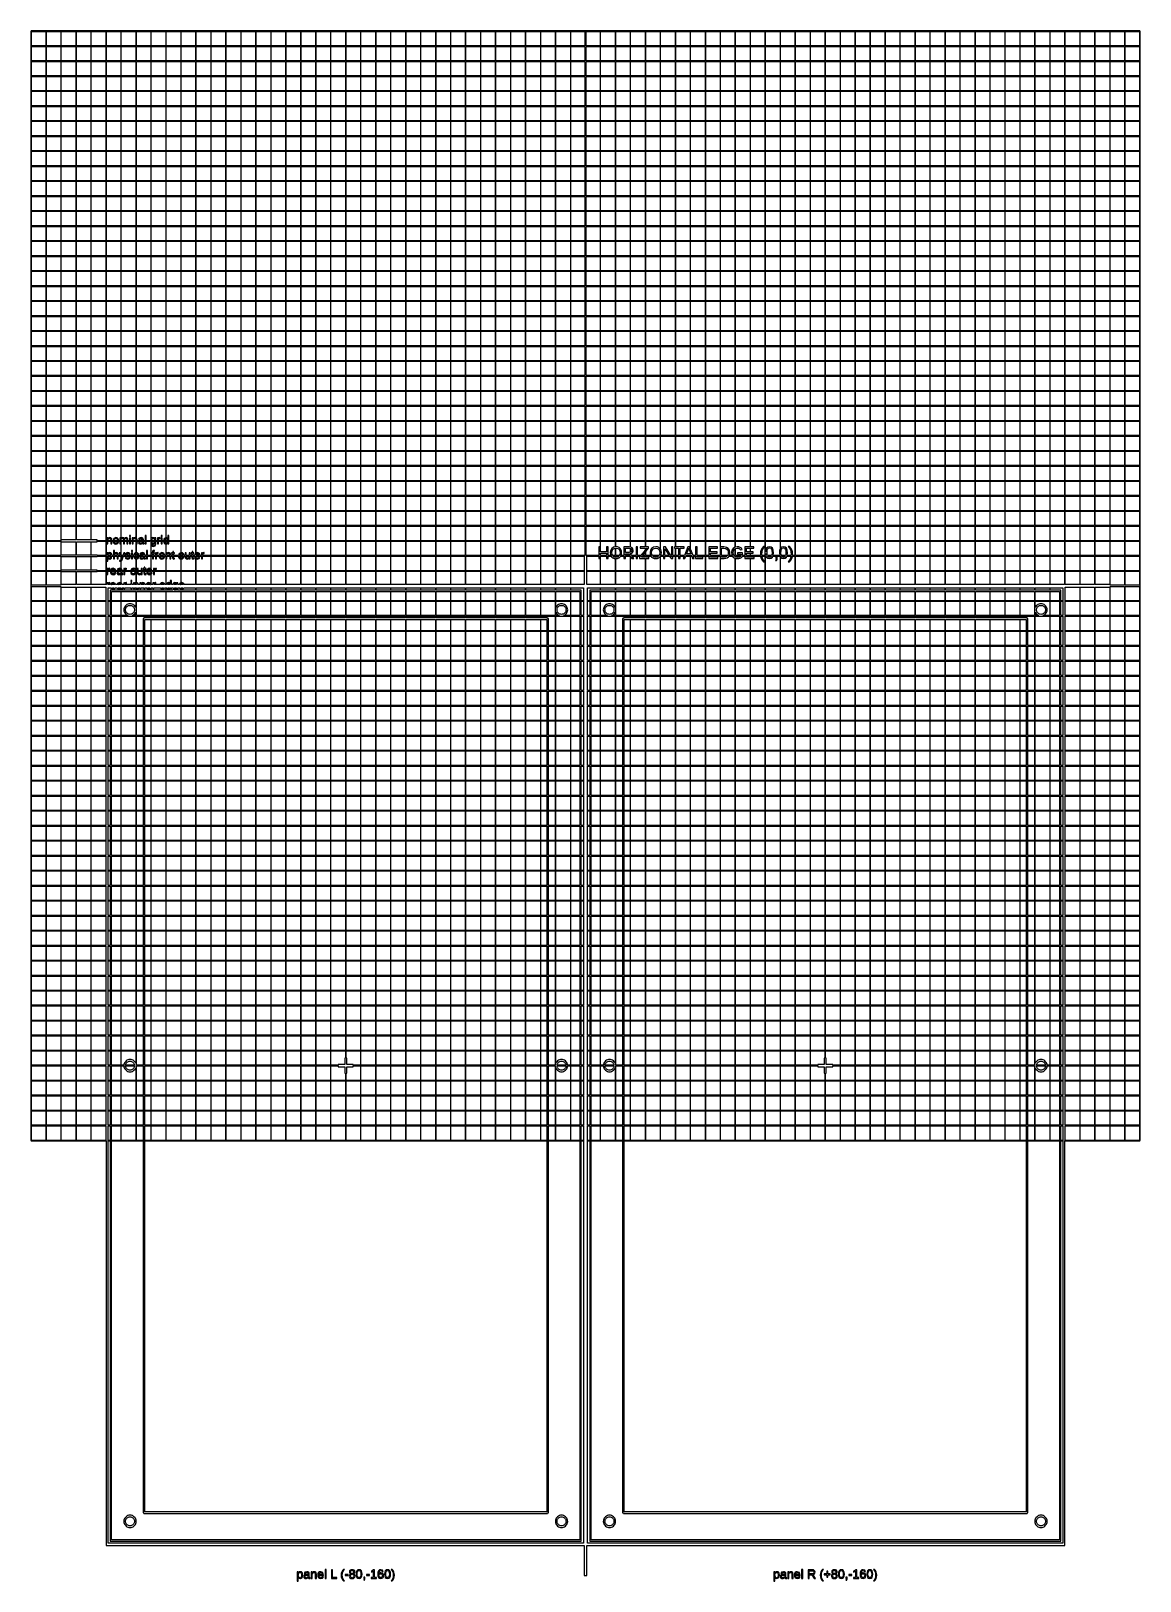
# Model space of a CAD drawing. Extents: x -185 to 185, y -332 to 185.
import ezdxf

# ---------------------------------------------------------------- set-up
doc = ezdxf.new("R2010")
doc.units = 0
doc.layers.get('0').update_dxf_attribs({"linetype": 'CONTINUOUS'})

msp = doc.modelspace()

# ---------------------------------------------------------------- linework, layer by layer
for points in [[(0.425, -320), (160, -320), (160, -185.06), (185, -185.06), (185, -185), (185.06, -185), (185.06, 185), (185, 185), (185, 185.06), (-185, 185.06), (-185, 185), (-185.06, 185), (-185.06, -185), (-185, -185), (-185, -185.06), (-160, -185.06), (-160, -320), (-0.425, -320), (-0.425, -330), (0.425, -330)], [(-184.94, 184.94), (-180.11, 184.94), (-180.11, 180.11), (-184.94, 180.11)], [(-179.89, 184.94), (-175.06, 184.94), (-175.06, 180.11), (-179.89, 180.11)], [(-174.94, 184.94), (-170.11, 184.94), (-170.11, 180.11), (-174.94, 180.11)], [(-169.89, 184.94), (-165.06, 184.94), (-165.06, 180.11), (-169.89, 180.11)], [(-164.94, 184.94), (-160.11, 184.94), (-160.11, 180.11), (-164.94, 180.11)], [(-159.89, 184.94), (-155.06, 184.94), (-155.06, 180.11), (-159.89, 180.11)], [(-154.94, 184.94), (-150.11, 184.94), (-150.11, 180.11), (-154.94, 180.11)], [(-149.89, 184.94), (-145.06, 184.94), (-145.06, 180.11), (-149.89, 180.11)], [(-144.94, 184.94), (-140.11, 184.94), (-140.11, 180.11), (-144.94, 180.11)], [(-139.89, 184.94), (-135.06, 184.94), (-135.06, 180.11), (-139.89, 180.11)], [(-134.94, 184.94), (-130.11, 184.94), (-130.11, 180.11), (-134.94, 180.11)], [(-129.89, 184.94), (-125.06, 184.94), (-125.06, 180.11), (-129.89, 180.11)], [(-124.94, 184.94), (-120.11, 184.94), (-120.11, 180.11), (-124.94, 180.11)], [(-119.89, 184.94), (-115.06, 184.94), (-115.06, 180.11), (-119.89, 180.11)], [(-114.94, 184.94), (-110.11, 184.94), (-110.11, 180.11), (-114.94, 180.11)], [(-109.89, 184.94), (-105.06, 184.94), (-105.06, 180.11), (-109.89, 180.11)], [(-104.94, 184.94), (-100.11, 184.94), (-100.11, 180.11), (-104.94, 180.11)], [(-99.89, 184.94), (-95.06, 184.94), (-95.06, 180.11), (-99.89, 180.11)], [(-94.94, 184.94), (-90.11, 184.94), (-90.11, 180.11), (-94.94, 180.11)], [(-89.89, 184.94), (-85.06, 184.94), (-85.06, 180.11), (-89.89, 180.11)], [(-84.94, 184.94), (-80.11, 184.94), (-80.11, 180.11), (-84.94, 180.11)], [(-79.89, 184.94), (-75.06, 184.94), (-75.06, 180.11), (-79.89, 180.11)], [(-74.94, 184.94), (-70.11, 184.94), (-70.11, 180.11), (-74.94, 180.11)], [(-69.89, 184.94), (-65.06, 184.94), (-65.06, 180.11), (-69.89, 180.11)], [(-64.94, 184.94), (-60.11, 184.94), (-60.11, 180.11), (-64.94, 180.11)], [(-59.89, 184.94), (-55.06, 184.94), (-55.06, 180.11), (-59.89, 180.11)], [(-54.94, 184.94), (-50.11, 184.94), (-50.11, 180.11), (-54.94, 180.11)], [(-49.89, 184.94), (-45.06, 184.94), (-45.06, 180.11), (-49.89, 180.11)], [(-44.94, 184.94), (-40.11, 184.94), (-40.11, 180.11), (-44.94, 180.11)], [(-39.89, 184.94), (-35.06, 184.94), (-35.06, 180.11), (-39.89, 180.11)], [(-34.94, 184.94), (-30.11, 184.94), (-30.11, 180.11), (-34.94, 180.11)], [(-29.89, 184.94), (-25.06, 184.94), (-25.06, 180.11), (-29.89, 180.11)], [(-24.94, 184.94), (-20.11, 184.94), (-20.11, 180.11), (-24.94, 180.11)], [(-19.89, 184.94), (-15.06, 184.94), (-15.06, 180.11), (-19.89, 180.11)], [(-14.94, 184.94), (-10.11, 184.94), (-10.11, 180.11), (-14.94, 180.11)], [(-9.89, 184.94), (-5.06, 184.94), (-5.06, 180.11), (-9.89, 180.11)], [(-4.94, 184.94), (-0.2, 184.94), (-0.2, 180.11), (-4.94, 180.11)], [(0.2, 184.94), (4.94, 184.94), (4.94, 180.11), (0.2, 180.11)], [(5.06, 184.94), (9.89, 184.94), (9.89, 180.11), (5.06, 180.11)], [(10.11, 184.94), (14.94, 184.94), (14.94, 180.11), (10.11, 180.11)], [(15.06, 184.94), (19.89, 184.94), (19.89, 180.11), (15.06, 180.11)], [(20.11, 184.94), (24.94, 184.94), (24.94, 180.11), (20.11, 180.11)], [(25.06, 184.94), (29.89, 184.94), (29.89, 180.11), (25.06, 180.11)], [(30.11, 184.94), (34.94, 184.94), (34.94, 180.11), (30.11, 180.11)], [(35.06, 184.94), (39.89, 184.94), (39.89, 180.11), (35.06, 180.11)], [(40.11, 184.94), (44.94, 184.94), (44.94, 180.11), (40.11, 180.11)], [(45.06, 184.94), (49.89, 184.94), (49.89, 180.11), (45.06, 180.11)], [(50.11, 184.94), (54.94, 184.94), (54.94, 180.11), (50.11, 180.11)], [(55.06, 184.94), (59.89, 184.94), (59.89, 180.11), (55.06, 180.11)], [(60.11, 184.94), (64.94, 184.94), (64.94, 180.11), (60.11, 180.11)], [(65.06, 184.94), (69.89, 184.94), (69.89, 180.11), (65.06, 180.11)], [(70.11, 184.94), (74.94, 184.94), (74.94, 180.11), (70.11, 180.11)], [(75.06, 184.94), (79.89, 184.94), (79.89, 180.11), (75.06, 180.11)], [(80.11, 184.94), (84.94, 184.94), (84.94, 180.11), (80.11, 180.11)], [(85.06, 184.94), (89.89, 184.94), (89.89, 180.11), (85.06, 180.11)], [(90.11, 184.94), (94.94, 184.94), (94.94, 180.11), (90.11, 180.11)], [(95.06, 184.94), (99.89, 184.94), (99.89, 180.11), (95.06, 180.11)], [(100.11, 184.94), (104.94, 184.94), (104.94, 180.11), (100.11, 180.11)], [(105.06, 184.94), (109.89, 184.94), (109.89, 180.11), (105.06, 180.11)], [(110.11, 184.94), (114.94, 184.94), (114.94, 180.11), (110.11, 180.11)], [(115.06, 184.94), (119.89, 184.94), (119.89, 180.11), (115.06, 180.11)], [(120.11, 184.94), (124.94, 184.94), (124.94, 180.11), (120.11, 180.11)], [(125.06, 184.94), (129.89, 184.94), (129.89, 180.11), (125.06, 180.11)], [(130.11, 184.94), (134.94, 184.94), (134.94, 180.11), (130.11, 180.11)], [(135.06, 184.94), (139.89, 184.94), (139.89, 180.11), (135.06, 180.11)], [(140.11, 184.94), (144.94, 184.94), (144.94, 180.11), (140.11, 180.11)], [(145.06, 184.94), (149.89, 184.94), (149.89, 180.11), (145.06, 180.11)], [(150.11, 184.94), (154.94, 184.94), (154.94, 180.11), (150.11, 180.11)], [(155.06, 184.94), (159.89, 184.94), (159.89, 180.11), (155.06, 180.11)], [(160.11, 184.94), (164.94, 184.94), (164.94, 180.11), (160.11, 180.11)], [(165.06, 184.94), (169.89, 184.94), (169.89, 180.11), (165.06, 180.11)], [(170.11, 184.94), (174.94, 184.94), (174.94, 180.11), (170.11, 180.11)], [(175.06, 184.94), (179.89, 184.94), (179.89, 180.11), (175.06, 180.11)], [(180.11, 184.94), (184.94, 184.94), (184.94, 180.11), (180.11, 180.11)], [(-184.94, 179.89), (-180.11, 179.89), (-180.11, 175.06), (-184.94, 175.06)], [(-179.89, 179.89), (-175.06, 179.89), (-175.06, 175.06), (-179.89, 175.06)], [(-174.94, 179.89), (-170.11, 179.89), (-170.11, 175.06), (-174.94, 175.06)], [(-169.89, 179.89), (-165.06, 179.89), (-165.06, 175.06), (-169.89, 175.06)], [(-164.94, 179.89), (-160.11, 179.89), (-160.11, 175.06), (-164.94, 175.06)], [(-159.89, 179.89), (-155.06, 179.89), (-155.06, 175.06), (-159.89, 175.06)], [(-154.94, 179.89), (-150.11, 179.89), (-150.11, 175.06), (-154.94, 175.06)], [(-149.89, 179.89), (-145.06, 179.89), (-145.06, 175.06), (-149.89, 175.06)], [(-144.94, 179.89), (-140.11, 179.89), (-140.11, 175.06), (-144.94, 175.06)], [(-139.89, 179.89), (-135.06, 179.89), (-135.06, 175.06), (-139.89, 175.06)], [(-134.94, 179.89), (-130.11, 179.89), (-130.11, 175.06), (-134.94, 175.06)], [(-129.89, 179.89), (-125.06, 179.89), (-125.06, 175.06), (-129.89, 175.06)], [(-124.94, 179.89), (-120.11, 179.89), (-120.11, 175.06), (-124.94, 175.06)], [(-119.89, 179.89), (-115.06, 179.89), (-115.06, 175.06), (-119.89, 175.06)], [(-114.94, 179.89), (-110.11, 179.89), (-110.11, 175.06), (-114.94, 175.06)], [(-109.89, 179.89), (-105.06, 179.89), (-105.06, 175.06), (-109.89, 175.06)], [(-104.94, 179.89), (-100.11, 179.89), (-100.11, 175.06), (-104.94, 175.06)], [(-99.89, 179.89), (-95.06, 179.89), (-95.06, 175.06), (-99.89, 175.06)], [(-94.94, 179.89), (-90.11, 179.89), (-90.11, 175.06), (-94.94, 175.06)], [(-89.89, 179.89), (-85.06, 179.89), (-85.06, 175.06), (-89.89, 175.06)], [(-84.94, 179.89), (-80.11, 179.89), (-80.11, 175.06), (-84.94, 175.06)], [(-79.89, 179.89), (-75.06, 179.89), (-75.06, 175.06), (-79.89, 175.06)], [(-74.94, 179.89), (-70.11, 179.89), (-70.11, 175.06), (-74.94, 175.06)], [(-69.89, 179.89), (-65.06, 179.89), (-65.06, 175.06), (-69.89, 175.06)], [(-64.94, 179.89), (-60.11, 179.89), (-60.11, 175.06), (-64.94, 175.06)], [(-59.89, 179.89), (-55.06, 179.89), (-55.06, 175.06), (-59.89, 175.06)], [(-54.94, 179.89), (-50.11, 179.89), (-50.11, 175.06), (-54.94, 175.06)], [(-49.89, 179.89), (-45.06, 179.89), (-45.06, 175.06), (-49.89, 175.06)], [(-44.94, 179.89), (-40.11, 179.89), (-40.11, 175.06), (-44.94, 175.06)], [(-39.89, 179.89), (-35.06, 179.89), (-35.06, 175.06), (-39.89, 175.06)], [(-34.94, 179.89), (-30.11, 179.89), (-30.11, 175.06), (-34.94, 175.06)], [(-29.89, 179.89), (-25.06, 179.89), (-25.06, 175.06), (-29.89, 175.06)], [(-24.94, 179.89), (-20.11, 179.89), (-20.11, 175.06), (-24.94, 175.06)], [(-19.89, 179.89), (-15.06, 179.89), (-15.06, 175.06), (-19.89, 175.06)], [(-14.94, 179.89), (-10.11, 179.89), (-10.11, 175.06), (-14.94, 175.06)], [(-9.89, 179.89), (-5.06, 179.89), (-5.06, 175.06), (-9.89, 175.06)], [(-4.94, 179.89), (-0.2, 179.89), (-0.2, 175.06), (-4.94, 175.06)], [(0.2, 179.89), (4.94, 179.89), (4.94, 175.06), (0.2, 175.06)], [(5.06, 179.89), (9.89, 179.89), (9.89, 175.06), (5.06, 175.06)], [(10.11, 179.89), (14.94, 179.89), (14.94, 175.06), (10.11, 175.06)], [(15.06, 179.89), (19.89, 179.89), (19.89, 175.06), (15.06, 175.06)], [(20.11, 179.89), (24.94, 179.89), (24.94, 175.06), (20.11, 175.06)], [(25.06, 179.89), (29.89, 179.89), (29.89, 175.06), (25.06, 175.06)], [(30.11, 179.89), (34.94, 179.89), (34.94, 175.06), (30.11, 175.06)], [(35.06, 179.89), (39.89, 179.89), (39.89, 175.06), (35.06, 175.06)], [(40.11, 179.89), (44.94, 179.89), (44.94, 175.06), (40.11, 175.06)], [(45.06, 179.89), (49.89, 179.89), (49.89, 175.06), (45.06, 175.06)], [(50.11, 179.89), (54.94, 179.89), (54.94, 175.06), (50.11, 175.06)], [(55.06, 179.89), (59.89, 179.89), (59.89, 175.06), (55.06, 175.06)], [(60.11, 179.89), (64.94, 179.89), (64.94, 175.06), (60.11, 175.06)], [(65.06, 179.89), (69.89, 179.89), (69.89, 175.06), (65.06, 175.06)], [(70.11, 179.89), (74.94, 179.89), (74.94, 175.06), (70.11, 175.06)], [(75.06, 179.89), (79.89, 179.89), (79.89, 175.06), (75.06, 175.06)], [(80.11, 179.89), (84.94, 179.89), (84.94, 175.06), (80.11, 175.06)], [(85.06, 179.89), (89.89, 179.89), (89.89, 175.06), (85.06, 175.06)], [(90.11, 179.89), (94.94, 179.89), (94.94, 175.06), (90.11, 175.06)], [(95.06, 179.89), (99.89, 179.89), (99.89, 175.06), (95.06, 175.06)], [(100.11, 179.89), (104.94, 179.89), (104.94, 175.06), (100.11, 175.06)], [(105.06, 179.89), (109.89, 179.89), (109.89, 175.06), (105.06, 175.06)], [(110.11, 179.89), (114.94, 179.89), (114.94, 175.06), (110.11, 175.06)], [(115.06, 179.89), (119.89, 179.89), (119.89, 175.06), (115.06, 175.06)], [(120.11, 179.89), (124.94, 179.89), (124.94, 175.06), (120.11, 175.06)], [(125.06, 179.89), (129.89, 179.89), (129.89, 175.06), (125.06, 175.06)], [(130.11, 179.89), (134.94, 179.89), (134.94, 175.06), (130.11, 175.06)], [(135.06, 179.89), (139.89, 179.89), (139.89, 175.06), (135.06, 175.06)], [(140.11, 179.89), (144.94, 179.89), (144.94, 175.06), (140.11, 175.06)], [(145.06, 179.89), (149.89, 179.89), (149.89, 175.06), (145.06, 175.06)], [(150.11, 179.89), (154.94, 179.89), (154.94, 175.06), (150.11, 175.06)], [(155.06, 179.89), (159.89, 179.89), (159.89, 175.06), (155.06, 175.06)], [(160.11, 179.89), (164.94, 179.89), (164.94, 175.06), (160.11, 175.06)], [(165.06, 179.89), (169.89, 179.89), (169.89, 175.06), (165.06, 175.06)], [(170.11, 179.89), (174.94, 179.89), (174.94, 175.06), (170.11, 175.06)], [(175.06, 179.89), (179.89, 179.89), (179.89, 175.06), (175.06, 175.06)], [(180.11, 179.89), (184.94, 179.89), (184.94, 175.06), (180.11, 175.06)], [(-184.94, 174.94), (-180.11, 174.94), (-180.11, 170.11), (-184.94, 170.11)], [(-179.89, 174.94), (-175.06, 174.94), (-175.06, 170.11), (-179.89, 170.11)], [(-174.94, 174.94), (-170.11, 174.94), (-170.11, 170.11), (-174.94, 170.11)], [(-169.89, 174.94), (-165.06, 174.94), (-165.06, 170.11), (-169.89, 170.11)], [(-164.94, 174.94), (-160.11, 174.94), (-160.11, 170.11), (-164.94, 170.11)], [(-159.89, 174.94), (-155.06, 174.94), (-155.06, 170.11), (-159.89, 170.11)], [(-154.94, 174.94), (-150.11, 174.94), (-150.11, 170.11), (-154.94, 170.11)], [(-149.89, 174.94), (-145.06, 174.94), (-145.06, 170.11), (-149.89, 170.11)], [(-144.94, 174.94), (-140.11, 174.94), (-140.11, 170.11), (-144.94, 170.11)], [(-139.89, 174.94), (-135.06, 174.94), (-135.06, 170.11), (-139.89, 170.11)], [(-134.94, 174.94), (-130.11, 174.94), (-130.11, 170.11), (-134.94, 170.11)], [(-129.89, 174.94), (-125.06, 174.94), (-125.06, 170.11), (-129.89, 170.11)], [(-124.94, 174.94), (-120.11, 174.94), (-120.11, 170.11), (-124.94, 170.11)], [(-119.89, 174.94), (-115.06, 174.94), (-115.06, 170.11), (-119.89, 170.11)], [(-114.94, 174.94), (-110.11, 174.94), (-110.11, 170.11), (-114.94, 170.11)], [(-109.89, 174.94), (-105.06, 174.94), (-105.06, 170.11), (-109.89, 170.11)], [(-104.94, 174.94), (-100.11, 174.94), (-100.11, 170.11), (-104.94, 170.11)], [(-99.89, 174.94), (-95.06, 174.94), (-95.06, 170.11), (-99.89, 170.11)], [(-94.94, 174.94), (-90.11, 174.94), (-90.11, 170.11), (-94.94, 170.11)], [(-89.89, 174.94), (-85.06, 174.94), (-85.06, 170.11), (-89.89, 170.11)], [(-84.94, 174.94), (-80.11, 174.94), (-80.11, 170.11), (-84.94, 170.11)], [(-79.89, 174.94), (-75.06, 174.94), (-75.06, 170.11), (-79.89, 170.11)], [(-74.94, 174.94), (-70.11, 174.94), (-70.11, 170.11), (-74.94, 170.11)], [(-69.89, 174.94), (-65.06, 174.94), (-65.06, 170.11), (-69.89, 170.11)], [(-64.94, 174.94), (-60.11, 174.94), (-60.11, 170.11), (-64.94, 170.11)], [(-59.89, 174.94), (-55.06, 174.94), (-55.06, 170.11), (-59.89, 170.11)], [(-54.94, 174.94), (-50.11, 174.94), (-50.11, 170.11), (-54.94, 170.11)], [(-49.89, 174.94), (-45.06, 174.94), (-45.06, 170.11), (-49.89, 170.11)], [(-44.94, 174.94), (-40.11, 174.94), (-40.11, 170.11), (-44.94, 170.11)], [(-39.89, 174.94), (-35.06, 174.94), (-35.06, 170.11), (-39.89, 170.11)], [(-34.94, 174.94), (-30.11, 174.94), (-30.11, 170.11), (-34.94, 170.11)], [(-29.89, 174.94), (-25.06, 174.94), (-25.06, 170.11), (-29.89, 170.11)], [(-24.94, 174.94), (-20.11, 174.94), (-20.11, 170.11), (-24.94, 170.11)], [(-19.89, 174.94), (-15.06, 174.94), (-15.06, 170.11), (-19.89, 170.11)], [(-14.94, 174.94), (-10.11, 174.94), (-10.11, 170.11), (-14.94, 170.11)], [(-9.89, 174.94), (-5.06, 174.94), (-5.06, 170.11), (-9.89, 170.11)], [(-4.94, 174.94), (-0.2, 174.94), (-0.2, 170.11), (-4.94, 170.11)], [(0.2, 174.94), (4.94, 174.94), (4.94, 170.11), (0.2, 170.11)], [(5.06, 174.94), (9.89, 174.94), (9.89, 170.11), (5.06, 170.11)], [(10.11, 174.94), (14.94, 174.94), (14.94, 170.11), (10.11, 170.11)], [(15.06, 174.94), (19.89, 174.94), (19.89, 170.11), (15.06, 170.11)], [(20.11, 174.94), (24.94, 174.94), (24.94, 170.11), (20.11, 170.11)], [(25.06, 174.94), (29.89, 174.94), (29.89, 170.11), (25.06, 170.11)], [(30.11, 174.94), (34.94, 174.94), (34.94, 170.11), (30.11, 170.11)], [(35.06, 174.94), (39.89, 174.94), (39.89, 170.11), (35.06, 170.11)], [(40.11, 174.94), (44.94, 174.94), (44.94, 170.11), (40.11, 170.11)], [(45.06, 174.94), (49.89, 174.94), (49.89, 170.11), (45.06, 170.11)], [(50.11, 174.94), (54.94, 174.94), (54.94, 170.11), (50.11, 170.11)], [(55.06, 174.94), (59.89, 174.94), (59.89, 170.11), (55.06, 170.11)], [(60.11, 174.94), (64.94, 174.94), (64.94, 170.11), (60.11, 170.11)], [(65.06, 174.94), (69.89, 174.94), (69.89, 170.11), (65.06, 170.11)], [(70.11, 174.94), (74.94, 174.94), (74.94, 170.11), (70.11, 170.11)], [(75.06, 174.94), (79.89, 174.94), (79.89, 170.11), (75.06, 170.11)], [(80.11, 174.94), (84.94, 174.94), (84.94, 170.11), (80.11, 170.11)], [(85.06, 174.94), (89.89, 174.94), (89.89, 170.11), (85.06, 170.11)], [(90.11, 174.94), (94.94, 174.94), (94.94, 170.11), (90.11, 170.11)], [(95.06, 174.94), (99.89, 174.94), (99.89, 170.11), (95.06, 170.11)], [(100.11, 174.94), (104.94, 174.94), (104.94, 170.11), (100.11, 170.11)], [(105.06, 174.94), (109.89, 174.94), (109.89, 170.11), (105.06, 170.11)], [(110.11, 174.94), (114.94, 174.94), (114.94, 170.11), (110.11, 170.11)], [(115.06, 174.94), (119.89, 174.94), (119.89, 170.11), (115.06, 170.11)], [(120.11, 174.94), (124.94, 174.94), (124.94, 170.11), (120.11, 170.11)], [(125.06, 174.94), (129.89, 174.94), (129.89, 170.11), (125.06, 170.11)], [(130.11, 174.94), (134.94, 174.94), (134.94, 170.11), (130.11, 170.11)], [(135.06, 174.94), (139.89, 174.94), (139.89, 170.11), (135.06, 170.11)], [(140.11, 174.94), (144.94, 174.94), (144.94, 170.11), (140.11, 170.11)], [(145.06, 174.94), (149.89, 174.94), (149.89, 170.11), (145.06, 170.11)], [(150.11, 174.94), (154.94, 174.94), (154.94, 170.11), (150.11, 170.11)], [(155.06, 174.94), (159.89, 174.94), (159.89, 170.11), (155.06, 170.11)], [(160.11, 174.94), (164.94, 174.94), (164.94, 170.11), (160.11, 170.11)], [(165.06, 174.94), (169.89, 174.94), (169.89, 170.11), (165.06, 170.11)], [(170.11, 174.94), (174.94, 174.94), (174.94, 170.11), (170.11, 170.11)], [(175.06, 174.94), (179.89, 174.94), (179.89, 170.11), (175.06, 170.11)], [(180.11, 174.94), (184.94, 174.94), (184.94, 170.11), (180.11, 170.11)], [(-184.94, 169.89), (-180.11, 169.89), (-180.11, 165.06), (-184.94, 165.06)], [(-179.89, 169.89), (-175.06, 169.89), (-175.06, 165.06), (-179.89, 165.06)], [(-174.94, 169.89), (-170.11, 169.89), (-170.11, 165.06), (-174.94, 165.06)], [(-169.89, 169.89), (-165.06, 169.89), (-165.06, 165.06), (-169.89, 165.06)], [(-164.94, 169.89), (-160.11, 169.89), (-160.11, 165.06), (-164.94, 165.06)], [(-159.89, 169.89), (-155.06, 169.89), (-155.06, 165.06), (-159.89, 165.06)], [(-154.94, 169.89), (-150.11, 169.89), (-150.11, 165.06), (-154.94, 165.06)], [(-149.89, 169.89), (-145.06, 169.89), (-145.06, 165.06), (-149.89, 165.06)], [(-144.94, 169.89), (-140.11, 169.89), (-140.11, 165.06), (-144.94, 165.06)], [(-139.89, 169.89), (-135.06, 169.89), (-135.06, 165.06), (-139.89, 165.06)], [(-134.94, 169.89), (-130.11, 169.89), (-130.11, 165.06), (-134.94, 165.06)], [(-129.89, 169.89), (-125.06, 169.89), (-125.06, 165.06), (-129.89, 165.06)], [(-124.94, 169.89), (-120.11, 169.89), (-120.11, 165.06), (-124.94, 165.06)], [(-119.89, 169.89), (-115.06, 169.89), (-115.06, 165.06), (-119.89, 165.06)], [(-114.94, 169.89), (-110.11, 169.89), (-110.11, 165.06), (-114.94, 165.06)], [(-109.89, 169.89), (-105.06, 169.89), (-105.06, 165.06), (-109.89, 165.06)], [(-104.94, 169.89), (-100.11, 169.89), (-100.11, 165.06), (-104.94, 165.06)], [(-99.89, 169.89), (-95.06, 169.89), (-95.06, 165.06), (-99.89, 165.06)], [(-94.94, 169.89), (-90.11, 169.89), (-90.11, 165.06), (-94.94, 165.06)], [(-89.89, 169.89), (-85.06, 169.89), (-85.06, 165.06), (-89.89, 165.06)], [(-84.94, 169.89), (-80.11, 169.89), (-80.11, 165.06), (-84.94, 165.06)], [(-79.89, 169.89), (-75.06, 169.89), (-75.06, 165.06), (-79.89, 165.06)], [(-74.94, 169.89), (-70.11, 169.89), (-70.11, 165.06), (-74.94, 165.06)], [(-69.89, 169.89), (-65.06, 169.89), (-65.06, 165.06), (-69.89, 165.06)], [(-64.94, 169.89), (-60.11, 169.89), (-60.11, 165.06), (-64.94, 165.06)], [(-59.89, 169.89), (-55.06, 169.89), (-55.06, 165.06), (-59.89, 165.06)], [(-54.94, 169.89), (-50.11, 169.89), (-50.11, 165.06), (-54.94, 165.06)], [(-49.89, 169.89), (-45.06, 169.89), (-45.06, 165.06), (-49.89, 165.06)], [(-44.94, 169.89), (-40.11, 169.89), (-40.11, 165.06), (-44.94, 165.06)], [(-39.89, 169.89), (-35.06, 169.89), (-35.06, 165.06), (-39.89, 165.06)], [(-34.94, 169.89), (-30.11, 169.89), (-30.11, 165.06), (-34.94, 165.06)], [(-29.89, 169.89), (-25.06, 169.89), (-25.06, 165.06), (-29.89, 165.06)], [(-24.94, 169.89), (-20.11, 169.89), (-20.11, 165.06), (-24.94, 165.06)], [(-19.89, 169.89), (-15.06, 169.89), (-15.06, 165.06), (-19.89, 165.06)], [(-14.94, 169.89), (-10.11, 169.89), (-10.11, 165.06), (-14.94, 165.06)], [(-9.89, 169.89), (-5.06, 169.89), (-5.06, 165.06), (-9.89, 165.06)], [(-4.94, 169.89), (-0.2, 169.89), (-0.2, 165.06), (-4.94, 165.06)], [(0.2, 169.89), (4.94, 169.89), (4.94, 165.06), (0.2, 165.06)], [(5.06, 169.89), (9.89, 169.89), (9.89, 165.06), (5.06, 165.06)], [(10.11, 169.89), (14.94, 169.89), (14.94, 165.06), (10.11, 165.06)], [(15.06, 169.89), (19.89, 169.89), (19.89, 165.06), (15.06, 165.06)], [(20.11, 169.89), (24.94, 169.89), (24.94, 165.06), (20.11, 165.06)], [(25.06, 169.89), (29.89, 169.89), (29.89, 165.06), (25.06, 165.06)], [(30.11, 169.89), (34.94, 169.89), (34.94, 165.06), (30.11, 165.06)], [(35.06, 169.89), (39.89, 169.89), (39.89, 165.06), (35.06, 165.06)], [(40.11, 169.89), (44.94, 169.89), (44.94, 165.06), (40.11, 165.06)], [(45.06, 169.89), (49.89, 169.89), (49.89, 165.06), (45.06, 165.06)], [(50.11, 169.89), (54.94, 169.89), (54.94, 165.06), (50.11, 165.06)], [(55.06, 169.89), (59.89, 169.89), (59.89, 165.06), (55.06, 165.06)], [(60.11, 169.89), (64.94, 169.89), (64.94, 165.06), (60.11, 165.06)], [(65.06, 169.89), (69.89, 169.89), (69.89, 165.06), (65.06, 165.06)], [(70.11, 169.89), (74.94, 169.89), (74.94, 165.06), (70.11, 165.06)], [(75.06, 169.89), (79.89, 169.89), (79.89, 165.06), (75.06, 165.06)], [(80.11, 169.89), (84.94, 169.89), (84.94, 165.06), (80.11, 165.06)], [(85.06, 169.89), (89.89, 169.89), (89.89, 165.06), (85.06, 165.06)], [(90.11, 169.89), (94.94, 169.89), (94.94, 165.06), (90.11, 165.06)], [(95.06, 169.89), (99.89, 169.89), (99.89, 165.06), (95.06, 165.06)], [(100.11, 169.89), (104.94, 169.89), (104.94, 165.06), (100.11, 165.06)], [(105.06, 169.89), (109.89, 169.89), (109.89, 165.06), (105.06, 165.06)], [(110.11, 169.89), (114.94, 169.89), (114.94, 165.06), (110.11, 165.06)], [(115.06, 169.89), (119.89, 169.89), (119.89, 165.06), (115.06, 165.06)], [(120.11, 169.89), (124.94, 169.89), (124.94, 165.06), (120.11, 165.06)], [(125.06, 169.89), (129.89, 169.89), (129.89, 165.06), (125.06, 165.06)], [(130.11, 169.89), (134.94, 169.89), (134.94, 165.06), (130.11, 165.06)], [(135.06, 169.89), (139.89, 169.89), (139.89, 165.06), (135.06, 165.06)], [(140.11, 169.89), (144.94, 169.89), (144.94, 165.06), (140.11, 165.06)], [(145.06, 169.89), (149.89, 169.89), (149.89, 165.06), (145.06, 165.06)], [(150.11, 169.89), (154.94, 169.89), (154.94, 165.06), (150.11, 165.06)], [(155.06, 169.89), (159.89, 169.89), (159.89, 165.06), (155.06, 165.06)], [(160.11, 169.89), (164.94, 169.89), (164.94, 165.06), (160.11, 165.06)], [(165.06, 169.89), (169.89, 169.89), (169.89, 165.06), (165.06, 165.06)], [(170.11, 169.89), (174.94, 169.89), (174.94, 165.06), (170.11, 165.06)], [(175.06, 169.89), (179.89, 169.89), (179.89, 165.06), (175.06, 165.06)], [(180.11, 169.89), (184.94, 169.89), (184.94, 165.06), (180.11, 165.06)], [(-184.94, 164.94), (-180.11, 164.94), (-180.11, 160.11), (-184.94, 160.11)], [(-179.89, 164.94), (-175.06, 164.94), (-175.06, 160.11), (-179.89, 160.11)], [(-174.94, 164.94), (-170.11, 164.94), (-170.11, 160.11), (-174.94, 160.11)], [(-169.89, 164.94), (-165.06, 164.94), (-165.06, 160.11), (-169.89, 160.11)], [(-164.94, 164.94), (-160.11, 164.94), (-160.11, 160.11), (-164.94, 160.11)], [(-159.89, 164.94), (-155.06, 164.94), (-155.06, 160.11), (-159.89, 160.11)], [(-154.94, 164.94), (-150.11, 164.94), (-150.11, 160.11), (-154.94, 160.11)], [(-149.89, 164.94), (-145.06, 164.94), (-145.06, 160.11), (-149.89, 160.11)], [(-144.94, 164.94), (-140.11, 164.94), (-140.11, 160.11), (-144.94, 160.11)], [(-139.89, 164.94), (-135.06, 164.94), (-135.06, 160.11), (-139.89, 160.11)], [(-134.94, 164.94), (-130.11, 164.94), (-130.11, 160.11), (-134.94, 160.11)], [(-129.89, 164.94), (-125.06, 164.94), (-125.06, 160.11), (-129.89, 160.11)], [(-124.94, 164.94), (-120.11, 164.94), (-120.11, 160.11), (-124.94, 160.11)], [(-119.89, 164.94), (-115.06, 164.94), (-115.06, 160.11), (-119.89, 160.11)], [(-114.94, 164.94), (-110.11, 164.94), (-110.11, 160.11), (-114.94, 160.11)], [(-109.89, 164.94), (-105.06, 164.94), (-105.06, 160.11), (-109.89, 160.11)], [(-104.94, 164.94), (-100.11, 164.94), (-100.11, 160.11), (-104.94, 160.11)], [(-99.89, 164.94), (-95.06, 164.94), (-95.06, 160.11), (-99.89, 160.11)], [(-94.94, 164.94), (-90.11, 164.94), (-90.11, 160.11), (-94.94, 160.11)], [(-89.89, 164.94), (-85.06, 164.94), (-85.06, 160.11), (-89.89, 160.11)], [(-84.94, 164.94), (-80.11, 164.94), (-80.11, 160.11), (-84.94, 160.11)], [(-79.89, 164.94), (-75.06, 164.94), (-75.06, 160.11), (-79.89, 160.11)], [(-74.94, 164.94), (-70.11, 164.94), (-70.11, 160.11), (-74.94, 160.11)], [(-69.89, 164.94), (-65.06, 164.94), (-65.06, 160.11), (-69.89, 160.11)], [(-64.94, 164.94), (-60.11, 164.94), (-60.11, 160.11), (-64.94, 160.11)], [(-59.89, 164.94), (-55.06, 164.94), (-55.06, 160.11), (-59.89, 160.11)], [(-54.94, 164.94), (-50.11, 164.94), (-50.11, 160.11), (-54.94, 160.11)], [(-49.89, 164.94), (-45.06, 164.94), (-45.06, 160.11), (-49.89, 160.11)], [(-44.94, 164.94), (-40.11, 164.94), (-40.11, 160.11), (-44.94, 160.11)], [(-39.89, 164.94), (-35.06, 164.94), (-35.06, 160.11), (-39.89, 160.11)], [(-34.94, 164.94), (-30.11, 164.94), (-30.11, 160.11), (-34.94, 160.11)], [(-29.89, 164.94), (-25.06, 164.94), (-25.06, 160.11), (-29.89, 160.11)], [(-24.94, 164.94), (-20.11, 164.94), (-20.11, 160.11), (-24.94, 160.11)], [(-19.89, 164.94), (-15.06, 164.94), (-15.06, 160.11), (-19.89, 160.11)], [(-14.94, 164.94), (-10.11, 164.94), (-10.11, 160.11), (-14.94, 160.11)], [(-9.89, 164.94), (-5.06, 164.94), (-5.06, 160.11), (-9.89, 160.11)], [(-4.94, 164.94), (-0.2, 164.94), (-0.2, 160.11), (-4.94, 160.11)], [(0.2, 164.94), (4.94, 164.94), (4.94, 160.11), (0.2, 160.11)], [(5.06, 164.94), (9.89, 164.94), (9.89, 160.11), (5.06, 160.11)], [(10.11, 164.94), (14.94, 164.94), (14.94, 160.11), (10.11, 160.11)], [(15.06, 164.94), (19.89, 164.94), (19.89, 160.11), (15.06, 160.11)], [(20.11, 164.94), (24.94, 164.94), (24.94, 160.11), (20.11, 160.11)], [(25.06, 164.94), (29.89, 164.94), (29.89, 160.11), (25.06, 160.11)], [(30.11, 164.94), (34.94, 164.94), (34.94, 160.11), (30.11, 160.11)], [(35.06, 164.94), (39.89, 164.94), (39.89, 160.11), (35.06, 160.11)], [(40.11, 164.94), (44.94, 164.94), (44.94, 160.11), (40.11, 160.11)], [(45.06, 164.94), (49.89, 164.94), (49.89, 160.11), (45.06, 160.11)], [(50.11, 164.94), (54.94, 164.94), (54.94, 160.11), (50.11, 160.11)], [(55.06, 164.94), (59.89, 164.94), (59.89, 160.11), (55.06, 160.11)], [(60.11, 164.94), (64.94, 164.94), (64.94, 160.11), (60.11, 160.11)], [(65.06, 164.94), (69.89, 164.94), (69.89, 160.11), (65.06, 160.11)], [(70.11, 164.94), (74.94, 164.94), (74.94, 160.11), (70.11, 160.11)], [(75.06, 164.94), (79.89, 164.94), (79.89, 160.11), (75.06, 160.11)], [(80.11, 164.94), (84.94, 164.94), (84.94, 160.11), (80.11, 160.11)], [(85.06, 164.94), (89.89, 164.94), (89.89, 160.11), (85.06, 160.11)], [(90.11, 164.94), (94.94, 164.94), (94.94, 160.11), (90.11, 160.11)], [(95.06, 164.94), (99.89, 164.94), (99.89, 160.11), (95.06, 160.11)], [(100.11, 164.94), (104.94, 164.94), (104.94, 160.11), (100.11, 160.11)], [(105.06, 164.94), (109.89, 164.94), (109.89, 160.11), (105.06, 160.11)], [(110.11, 164.94), (114.94, 164.94), (114.94, 160.11), (110.11, 160.11)], [(115.06, 164.94), (119.89, 164.94), (119.89, 160.11), (115.06, 160.11)], [(120.11, 164.94), (124.94, 164.94), (124.94, 160.11), (120.11, 160.11)], [(125.06, 164.94), (129.89, 164.94), (129.89, 160.11), (125.06, 160.11)], [(130.11, 164.94), (134.94, 164.94), (134.94, 160.11), (130.11, 160.11)], [(135.06, 164.94), (139.89, 164.94), (139.89, 160.11), (135.06, 160.11)], [(140.11, 164.94), (144.94, 164.94), (144.94, 160.11), (140.11, 160.11)], [(145.06, 164.94), (149.89, 164.94), (149.89, 160.11), (145.06, 160.11)], [(150.11, 164.94), (154.94, 164.94), (154.94, 160.11), (150.11, 160.11)], [(155.06, 164.94), (159.89, 164.94), (159.89, 160.11), (155.06, 160.11)], [(160.11, 164.94), (164.94, 164.94), (164.94, 160.11), (160.11, 160.11)], [(165.06, 164.94), (169.89, 164.94), (169.89, 160.11), (165.06, 160.11)], [(170.11, 164.94), (174.94, 164.94), (174.94, 160.11), (170.11, 160.11)], [(175.06, 164.94), (179.89, 164.94), (179.89, 160.11), (175.06, 160.11)], [(180.11, 164.94), (184.94, 164.94), (184.94, 160.11), (180.11, 160.11)], [(-184.94, 159.89), (-180.11, 159.89), (-180.11, 155.06), (-184.94, 155.06)], [(-179.89, 159.89), (-175.06, 159.89), (-175.06, 155.06), (-179.89, 155.06)], [(-174.94, 159.89), (-170.11, 159.89), (-170.11, 155.06), (-174.94, 155.06)], [(-169.89, 159.89), (-165.06, 159.89), (-165.06, 155.06), (-169.89, 155.06)], [(-164.94, 159.89), (-160.11, 159.89), (-160.11, 155.06), (-164.94, 155.06)], [(-159.89, 159.89), (-155.06, 159.89), (-155.06, 155.06), (-159.89, 155.06)], [(-154.94, 159.89), (-150.11, 159.89), (-150.11, 155.06), (-154.94, 155.06)], [(-149.89, 159.89), (-145.06, 159.89), (-145.06, 155.06), (-149.89, 155.06)], [(-144.94, 159.89), (-140.11, 159.89), (-140.11, 155.06), (-144.94, 155.06)], [(-139.89, 159.89), (-135.06, 159.89), (-135.06, 155.06), (-139.89, 155.06)], [(-134.94, 159.89), (-130.11, 159.89), (-130.11, 155.06), (-134.94, 155.06)], [(-129.89, 159.89), (-125.06, 159.89), (-125.06, 155.06), (-129.89, 155.06)], [(-124.94, 159.89), (-120.11, 159.89), (-120.11, 155.06), (-124.94, 155.06)], [(-119.89, 159.89), (-115.06, 159.89), (-115.06, 155.06), (-119.89, 155.06)], [(-114.94, 159.89), (-110.11, 159.89), (-110.11, 155.06), (-114.94, 155.06)], [(-109.89, 159.89), (-105.06, 159.89), (-105.06, 155.06), (-109.89, 155.06)], [(-104.94, 159.89), (-100.11, 159.89), (-100.11, 155.06), (-104.94, 155.06)], [(-99.89, 159.89), (-95.06, 159.89), (-95.06, 155.06), (-99.89, 155.06)], [(-94.94, 159.89), (-90.11, 159.89), (-90.11, 155.06), (-94.94, 155.06)], [(-89.89, 159.89), (-85.06, 159.89), (-85.06, 155.06), (-89.89, 155.06)], [(-84.94, 159.89), (-80.11, 159.89), (-80.11, 155.06), (-84.94, 155.06)], [(-79.89, 159.89), (-75.06, 159.89), (-75.06, 155.06), (-79.89, 155.06)], [(-74.94, 159.89), (-70.11, 159.89), (-70.11, 155.06), (-74.94, 155.06)], [(-69.89, 159.89), (-65.06, 159.89), (-65.06, 155.06), (-69.89, 155.06)], [(-64.94, 159.89), (-60.11, 159.89), (-60.11, 155.06), (-64.94, 155.06)], [(-59.89, 159.89), (-55.06, 159.89), (-55.06, 155.06), (-59.89, 155.06)], [(-54.94, 159.89), (-50.11, 159.89), (-50.11, 155.06), (-54.94, 155.06)], [(-49.89, 159.89), (-45.06, 159.89), (-45.06, 155.06), (-49.89, 155.06)], [(-44.94, 159.89), (-40.11, 159.89), (-40.11, 155.06), (-44.94, 155.06)], [(-39.89, 159.89), (-35.06, 159.89), (-35.06, 155.06), (-39.89, 155.06)], [(-34.94, 159.89), (-30.11, 159.89), (-30.11, 155.06), (-34.94, 155.06)], [(-29.89, 159.89), (-25.06, 159.89), (-25.06, 155.06), (-29.89, 155.06)], [(-24.94, 159.89), (-20.11, 159.89), (-20.11, 155.06), (-24.94, 155.06)], [(-19.89, 159.89), (-15.06, 159.89), (-15.06, 155.06), (-19.89, 155.06)], [(-14.94, 159.89), (-10.11, 159.89), (-10.11, 155.06), (-14.94, 155.06)], [(-9.89, 159.89), (-5.06, 159.89), (-5.06, 155.06), (-9.89, 155.06)], [(-4.94, 159.89), (-0.2, 159.89), (-0.2, 155.06), (-4.94, 155.06)], [(0.2, 159.89), (4.94, 159.89), (4.94, 155.06), (0.2, 155.06)], [(5.06, 159.89), (9.89, 159.89), (9.89, 155.06), (5.06, 155.06)], [(10.11, 159.89), (14.94, 159.89), (14.94, 155.06), (10.11, 155.06)], [(15.06, 159.89), (19.89, 159.89), (19.89, 155.06), (15.06, 155.06)], [(20.11, 159.89), (24.94, 159.89), (24.94, 155.06), (20.11, 155.06)], [(25.06, 159.89), (29.89, 159.89), (29.89, 155.06), (25.06, 155.06)], [(30.11, 159.89), (34.94, 159.89), (34.94, 155.06), (30.11, 155.06)], [(35.06, 159.89), (39.89, 159.89), (39.89, 155.06), (35.06, 155.06)], [(40.11, 159.89), (44.94, 159.89), (44.94, 155.06), (40.11, 155.06)], [(45.06, 159.89), (49.89, 159.89), (49.89, 155.06), (45.06, 155.06)], [(50.11, 159.89), (54.94, 159.89), (54.94, 155.06), (50.11, 155.06)], [(55.06, 159.89), (59.89, 159.89), (59.89, 155.06), (55.06, 155.06)], [(60.11, 159.89), (64.94, 159.89), (64.94, 155.06), (60.11, 155.06)], [(65.06, 159.89), (69.89, 159.89), (69.89, 155.06), (65.06, 155.06)], [(70.11, 159.89), (74.94, 159.89), (74.94, 155.06), (70.11, 155.06)], [(75.06, 159.89), (79.89, 159.89), (79.89, 155.06), (75.06, 155.06)], [(80.11, 159.89), (84.94, 159.89), (84.94, 155.06), (80.11, 155.06)], [(85.06, 159.89), (89.89, 159.89), (89.89, 155.06), (85.06, 155.06)], [(90.11, 159.89), (94.94, 159.89), (94.94, 155.06), (90.11, 155.06)], [(95.06, 159.89), (99.89, 159.89), (99.89, 155.06), (95.06, 155.06)], [(100.11, 159.89), (104.94, 159.89), (104.94, 155.06), (100.11, 155.06)], [(105.06, 159.89), (109.89, 159.89), (109.89, 155.06), (105.06, 155.06)], [(110.11, 159.89), (114.94, 159.89), (114.94, 155.06), (110.11, 155.06)], [(115.06, 159.89), (119.89, 159.89), (119.89, 155.06), (115.06, 155.06)], [(120.11, 159.89), (124.94, 159.89), (124.94, 155.06), (120.11, 155.06)], [(125.06, 159.89), (129.89, 159.89), (129.89, 155.06), (125.06, 155.06)], [(130.11, 159.89), (134.94, 159.89), (134.94, 155.06), (130.11, 155.06)], [(135.06, 159.89), (139.89, 159.89), (139.89, 155.06), (135.06, 155.06)], [(140.11, 159.89), (144.94, 159.89), (144.94, 155.06), (140.11, 155.06)], [(145.06, 159.89), (149.89, 159.89), (149.89, 155.06), (145.06, 155.06)], [(150.11, 159.89), (154.94, 159.89), (154.94, 155.06), (150.11, 155.06)], [(155.06, 159.89), (159.89, 159.89), (159.89, 155.06), (155.06, 155.06)], [(160.11, 159.89), (164.94, 159.89), (164.94, 155.06), (160.11, 155.06)], [(165.06, 159.89), (169.89, 159.89), (169.89, 155.06), (165.06, 155.06)], [(170.11, 159.89), (174.94, 159.89), (174.94, 155.06), (170.11, 155.06)], [(175.06, 159.89), (179.89, 159.89), (179.89, 155.06), (175.06, 155.06)], [(180.11, 159.89), (184.94, 159.89), (184.94, 155.06), (180.11, 155.06)], [(-184.94, 154.94), (-180.11, 154.94), (-180.11, 150.11), (-184.94, 150.11)], [(-179.89, 154.94), (-175.06, 154.94), (-175.06, 150.11), (-179.89, 150.11)], [(-174.94, 154.94), (-170.11, 154.94), (-170.11, 150.11), (-174.94, 150.11)], [(-169.89, 154.94), (-165.06, 154.94), (-165.06, 150.11), (-169.89, 150.11)], [(-164.94, 154.94), (-160.11, 154.94), (-160.11, 150.11), (-164.94, 150.11)], [(-159.89, 154.94), (-155.06, 154.94), (-155.06, 150.11), (-159.89, 150.11)], [(-154.94, 154.94), (-150.11, 154.94), (-150.11, 150.11), (-154.94, 150.11)], [(-149.89, 154.94), (-145.06, 154.94), (-145.06, 150.11), (-149.89, 150.11)], [(-144.94, 154.94), (-140.11, 154.94), (-140.11, 150.11), (-144.94, 150.11)], [(-139.89, 154.94), (-135.06, 154.94), (-135.06, 150.11), (-139.89, 150.11)], [(-134.94, 154.94), (-130.11, 154.94), (-130.11, 150.11), (-134.94, 150.11)], [(-129.89, 154.94), (-125.06, 154.94), (-125.06, 150.11), (-129.89, 150.11)], [(-124.94, 154.94), (-120.11, 154.94), (-120.11, 150.11), (-124.94, 150.11)], [(-119.89, 154.94), (-115.06, 154.94), (-115.06, 150.11), (-119.89, 150.11)], [(-114.94, 154.94), (-110.11, 154.94), (-110.11, 150.11), (-114.94, 150.11)], [(-109.89, 154.94), (-105.06, 154.94), (-105.06, 150.11), (-109.89, 150.11)], [(-104.94, 154.94), (-100.11, 154.94), (-100.11, 150.11), (-104.94, 150.11)], [(-99.89, 154.94), (-95.06, 154.94), (-95.06, 150.11), (-99.89, 150.11)], [(-94.94, 154.94), (-90.11, 154.94), (-90.11, 150.11), (-94.94, 150.11)], [(-89.89, 154.94), (-85.06, 154.94), (-85.06, 150.11), (-89.89, 150.11)], [(-84.94, 154.94), (-80.11, 154.94), (-80.11, 150.11), (-84.94, 150.11)], [(-79.89, 154.94), (-75.06, 154.94), (-75.06, 150.11), (-79.89, 150.11)], [(-74.94, 154.94), (-70.11, 154.94), (-70.11, 150.11), (-74.94, 150.11)], [(-69.89, 154.94), (-65.06, 154.94), (-65.06, 150.11), (-69.89, 150.11)], [(-64.94, 154.94), (-60.11, 154.94), (-60.11, 150.11), (-64.94, 150.11)], [(-59.89, 154.94), (-55.06, 154.94), (-55.06, 150.11), (-59.89, 150.11)], [(-54.94, 154.94), (-50.11, 154.94), (-50.11, 150.11), (-54.94, 150.11)], [(-49.89, 154.94), (-45.06, 154.94), (-45.06, 150.11), (-49.89, 150.11)], [(-44.94, 154.94), (-40.11, 154.94), (-40.11, 150.11), (-44.94, 150.11)], [(-39.89, 154.94), (-35.06, 154.94), (-35.06, 150.11), (-39.89, 150.11)], [(-34.94, 154.94), (-30.11, 154.94), (-30.11, 150.11), (-34.94, 150.11)], [(-29.89, 154.94), (-25.06, 154.94), (-25.06, 150.11), (-29.89, 150.11)], [(-24.94, 154.94), (-20.11, 154.94), (-20.11, 150.11), (-24.94, 150.11)], [(-19.89, 154.94), (-15.06, 154.94), (-15.06, 150.11), (-19.89, 150.11)], [(-14.94, 154.94), (-10.11, 154.94), (-10.11, 150.11), (-14.94, 150.11)], [(-9.89, 154.94), (-5.06, 154.94), (-5.06, 150.11), (-9.89, 150.11)], [(-4.94, 154.94), (-0.2, 154.94), (-0.2, 150.11), (-4.94, 150.11)], [(0.2, 154.94), (4.94, 154.94), (4.94, 150.11), (0.2, 150.11)], [(5.06, 154.94), (9.89, 154.94), (9.89, 150.11), (5.06, 150.11)], [(10.11, 154.94), (14.94, 154.94), (14.94, 150.11), (10.11, 150.11)], [(15.06, 154.94), (19.89, 154.94), (19.89, 150.11), (15.06, 150.11)], [(20.11, 154.94), (24.94, 154.94), (24.94, 150.11), (20.11, 150.11)], [(25.06, 154.94), (29.89, 154.94), (29.89, 150.11), (25.06, 150.11)], [(30.11, 154.94), (34.94, 154.94), (34.94, 150.11), (30.11, 150.11)], [(35.06, 154.94), (39.89, 154.94), (39.89, 150.11), (35.06, 150.11)], [(40.11, 154.94), (44.94, 154.94), (44.94, 150.11), (40.11, 150.11)], [(45.06, 154.94), (49.89, 154.94), (49.89, 150.11), (45.06, 150.11)], [(50.11, 154.94), (54.94, 154.94), (54.94, 150.11), (50.11, 150.11)], [(55.06, 154.94), (59.89, 154.94), (59.89, 150.11), (55.06, 150.11)], [(60.11, 154.94), (64.94, 154.94), (64.94, 150.11), (60.11, 150.11)], [(65.06, 154.94), (69.89, 154.94), (69.89, 150.11), (65.06, 150.11)], [(70.11, 154.94), (74.94, 154.94), (74.94, 150.11), (70.11, 150.11)], [(75.06, 154.94), (79.89, 154.94), (79.89, 150.11), (75.06, 150.11)], [(80.11, 154.94), (84.94, 154.94), (84.94, 150.11), (80.11, 150.11)], [(85.06, 154.94), (89.89, 154.94), (89.89, 150.11), (85.06, 150.11)], [(90.11, 154.94), (94.94, 154.94), (94.94, 150.11), (90.11, 150.11)], [(95.06, 154.94), (99.89, 154.94), (99.89, 150.11), (95.06, 150.11)], [(100.11, 154.94), (104.94, 154.94), (104.94, 150.11), (100.11, 150.11)], [(105.06, 154.94), (109.89, 154.94), (109.89, 150.11), (105.06, 150.11)], [(110.11, 154.94), (114.94, 154.94), (114.94, 150.11), (110.11, 150.11)], [(115.06, 154.94), (119.89, 154.94), (119.89, 150.11), (115.06, 150.11)], [(120.11, 154.94), (124.94, 154.94), (124.94, 150.11), (120.11, 150.11)], [(125.06, 154.94), (129.89, 154.94), (129.89, 150.11), (125.06, 150.11)], [(130.11, 154.94), (134.94, 154.94), (134.94, 150.11), (130.11, 150.11)], [(135.06, 154.94), (139.89, 154.94), (139.89, 150.11), (135.06, 150.11)], [(140.11, 154.94), (144.94, 154.94), (144.94, 150.11), (140.11, 150.11)], [(145.06, 154.94), (149.89, 154.94), (149.89, 150.11), (145.06, 150.11)], [(150.11, 154.94), (154.94, 154.94), (154.94, 150.11), (150.11, 150.11)], [(155.06, 154.94), (159.89, 154.94), (159.89, 150.11), (155.06, 150.11)], [(160.11, 154.94), (164.94, 154.94), (164.94, 150.11), (160.11, 150.11)], [(165.06, 154.94), (169.89, 154.94), (169.89, 150.11), (165.06, 150.11)], [(170.11, 154.94), (174.94, 154.94), (174.94, 150.11), (170.11, 150.11)], [(175.06, 154.94), (179.89, 154.94), (179.89, 150.11), (175.06, 150.11)], [(180.11, 154.94), (184.94, 154.94), (184.94, 150.11), (180.11, 150.11)], [(-184.94, 149.89), (-180.11, 149.89), (-180.11, 145.06), (-184.94, 145.06)], [(-184.94, 144.94), (-180.11, 144.94), (-180.11, 140.11), (-184.94, 140.11)], [(-179.89, 149.89), (-175.06, 149.89), (-175.06, 145.06), (-179.89, 145.06)], [(-179.89, 144.94), (-175.06, 144.94), (-175.06, 140.11), (-179.89, 140.11)], [(-174.94, 149.89), (-170.11, 149.89), (-170.11, 145.06), (-174.94, 145.06)], [(-174.94, 144.94), (-170.11, 144.94), (-170.11, 140.11), (-174.94, 140.11)], [(-169.89, 149.89), (-165.06, 149.89), (-165.06, 145.06), (-169.89, 145.06)], [(-169.89, 144.94), (-165.06, 144.94), (-165.06, 140.11), (-169.89, 140.11)], [(-164.94, 149.89), (-160.11, 149.89), (-160.11, 145.06), (-164.94, 145.06)], [(-164.94, 144.94), (-160.11, 144.94), (-160.11, 140.11), (-164.94, 140.11)], [(-159.89, 149.89), (-155.06, 149.89), (-155.06, 145.06), (-159.89, 145.06)], [(-159.89, 144.94), (-155.06, 144.94), (-155.06, 140.11), (-159.89, 140.11)], [(-154.94, 149.89), (-150.11, 149.89), (-150.11, 145.06), (-154.94, 145.06)], [(-154.94, 144.94), (-150.11, 144.94), (-150.11, 140.11), (-154.94, 140.11)], [(-149.89, 149.89), (-145.06, 149.89), (-145.06, 145.06), (-149.89, 145.06)], [(-149.89, 144.94), (-145.06, 144.94), (-145.06, 140.11), (-149.89, 140.11)], [(-144.94, 149.89), (-140.11, 149.89), (-140.11, 145.06), (-144.94, 145.06)], [(-144.94, 144.94), (-140.11, 144.94), (-140.11, 140.11), (-144.94, 140.11)], [(-139.89, 149.89), (-135.06, 149.89), (-135.06, 145.06), (-139.89, 145.06)], [(-139.89, 144.94), (-135.06, 144.94), (-135.06, 140.11), (-139.89, 140.11)], [(-134.94, 149.89), (-130.11, 149.89), (-130.11, 145.06), (-134.94, 145.06)], [(-134.94, 144.94), (-130.11, 144.94), (-130.11, 140.11), (-134.94, 140.11)], [(-129.89, 149.89), (-125.06, 149.89), (-125.06, 145.06), (-129.89, 145.06)], [(-129.89, 144.94), (-125.06, 144.94), (-125.06, 140.11), (-129.89, 140.11)], [(-124.94, 149.89), (-120.11, 149.89), (-120.11, 145.06), (-124.94, 145.06)], [(-124.94, 144.94), (-120.11, 144.94), (-120.11, 140.11), (-124.94, 140.11)], [(-119.89, 149.89), (-115.06, 149.89), (-115.06, 145.06), (-119.89, 145.06)], [(-119.89, 144.94), (-115.06, 144.94), (-115.06, 140.11), (-119.89, 140.11)], [(-114.94, 149.89), (-110.11, 149.89), (-110.11, 145.06), (-114.94, 145.06)], [(-114.94, 144.94), (-110.11, 144.94), (-110.11, 140.11), (-114.94, 140.11)], [(-109.89, 149.89), (-105.06, 149.89), (-105.06, 145.06), (-109.89, 145.06)], [(-109.89, 144.94), (-105.06, 144.94), (-105.06, 140.11), (-109.89, 140.11)], [(-104.94, 149.89), (-100.11, 149.89), (-100.11, 145.06), (-104.94, 145.06)], [(-104.94, 144.94), (-100.11, 144.94), (-100.11, 140.11), (-104.94, 140.11)], [(-99.89, 149.89), (-95.06, 149.89), (-95.06, 145.06), (-99.89, 145.06)], [(-99.89, 144.94), (-95.06, 144.94), (-95.06, 140.11), (-99.89, 140.11)], [(-94.94, 149.89), (-90.11, 149.89), (-90.11, 145.06), (-94.94, 145.06)], [(-94.94, 144.94), (-90.11, 144.94), (-90.11, 140.11), (-94.94, 140.11)], [(-89.89, 149.89), (-85.06, 149.89), (-85.06, 145.06), (-89.89, 145.06)], [(-89.89, 144.94), (-85.06, 144.94), (-85.06, 140.11), (-89.89, 140.11)], [(-84.94, 149.89), (-80.11, 149.89), (-80.11, 145.06), (-84.94, 145.06)], [(-84.94, 144.94), (-80.11, 144.94), (-80.11, 140.11), (-84.94, 140.11)], [(-79.89, 149.89), (-75.06, 149.89), (-75.06, 145.06), (-79.89, 145.06)], [(-79.89, 144.94), (-75.06, 144.94), (-75.06, 140.11), (-79.89, 140.11)], [(-74.94, 149.89), (-70.11, 149.89), (-70.11, 145.06), (-74.94, 145.06)], [(-74.94, 144.94), (-70.11, 144.94), (-70.11, 140.11), (-74.94, 140.11)], [(-69.89, 149.89), (-65.06, 149.89), (-65.06, 145.06), (-69.89, 145.06)], [(-69.89, 144.94), (-65.06, 144.94), (-65.06, 140.11), (-69.89, 140.11)], [(-64.94, 149.89), (-60.11, 149.89), (-60.11, 145.06), (-64.94, 145.06)], [(-64.94, 144.94), (-60.11, 144.94), (-60.11, 140.11), (-64.94, 140.11)], [(-59.89, 149.89), (-55.06, 149.89), (-55.06, 145.06), (-59.89, 145.06)], [(-59.89, 144.94), (-55.06, 144.94), (-55.06, 140.11), (-59.89, 140.11)], [(-54.94, 149.89), (-50.11, 149.89), (-50.11, 145.06), (-54.94, 145.06)], [(-54.94, 144.94), (-50.11, 144.94), (-50.11, 140.11), (-54.94, 140.11)], [(-49.89, 149.89), (-45.06, 149.89), (-45.06, 145.06), (-49.89, 145.06)], [(-49.89, 144.94), (-45.06, 144.94), (-45.06, 140.11), (-49.89, 140.11)], [(-44.94, 149.89), (-40.11, 149.89), (-40.11, 145.06), (-44.94, 145.06)], [(-44.94, 144.94), (-40.11, 144.94), (-40.11, 140.11), (-44.94, 140.11)], [(-39.89, 149.89), (-35.06, 149.89), (-35.06, 145.06), (-39.89, 145.06)], [(-39.89, 144.94), (-35.06, 144.94), (-35.06, 140.11), (-39.89, 140.11)], [(-34.94, 149.89), (-30.11, 149.89), (-30.11, 145.06), (-34.94, 145.06)], [(-34.94, 144.94), (-30.11, 144.94), (-30.11, 140.11), (-34.94, 140.11)], [(-29.89, 149.89), (-25.06, 149.89), (-25.06, 145.06), (-29.89, 145.06)], [(-29.89, 144.94), (-25.06, 144.94), (-25.06, 140.11), (-29.89, 140.11)], [(-24.94, 149.89), (-20.11, 149.89), (-20.11, 145.06), (-24.94, 145.06)], [(-24.94, 144.94), (-20.11, 144.94), (-20.11, 140.11), (-24.94, 140.11)], [(-19.89, 149.89), (-15.06, 149.89), (-15.06, 145.06), (-19.89, 145.06)], [(-19.89, 144.94), (-15.06, 144.94), (-15.06, 140.11), (-19.89, 140.11)], [(-14.94, 149.89), (-10.11, 149.89), (-10.11, 145.06), (-14.94, 145.06)], [(-14.94, 144.94), (-10.11, 144.94), (-10.11, 140.11), (-14.94, 140.11)], [(-9.89, 149.89), (-5.06, 149.89), (-5.06, 145.06), (-9.89, 145.06)], [(-9.89, 144.94), (-5.06, 144.94), (-5.06, 140.11), (-9.89, 140.11)], [(-4.94, 149.89), (-0.2, 149.89), (-0.2, 145.06), (-4.94, 145.06)], [(-4.94, 144.94), (-0.2, 144.94), (-0.2, 140.11), (-4.94, 140.11)], [(0.2, 149.89), (4.94, 149.89), (4.94, 145.06), (0.2, 145.06)], [(0.2, 144.94), (4.94, 144.94), (4.94, 140.11), (0.2, 140.11)], [(5.06, 149.89), (9.89, 149.89), (9.89, 145.06), (5.06, 145.06)], [(5.06, 144.94), (9.89, 144.94), (9.89, 140.11), (5.06, 140.11)], [(10.11, 149.89), (14.94, 149.89), (14.94, 145.06), (10.11, 145.06)], [(10.11, 144.94), (14.94, 144.94), (14.94, 140.11), (10.11, 140.11)], [(15.06, 149.89), (19.89, 149.89), (19.89, 145.06), (15.06, 145.06)], [(15.06, 144.94), (19.89, 144.94), (19.89, 140.11), (15.06, 140.11)], [(20.11, 149.89), (24.94, 149.89), (24.94, 145.06), (20.11, 145.06)], [(20.11, 144.94), (24.94, 144.94), (24.94, 140.11), (20.11, 140.11)], [(25.06, 149.89), (29.89, 149.89), (29.89, 145.06), (25.06, 145.06)], [(25.06, 144.94), (29.89, 144.94), (29.89, 140.11), (25.06, 140.11)], [(30.11, 149.89), (34.94, 149.89), (34.94, 145.06), (30.11, 145.06)], [(30.11, 144.94), (34.94, 144.94), (34.94, 140.11), (30.11, 140.11)], [(35.06, 149.89), (39.89, 149.89), (39.89, 145.06), (35.06, 145.06)], [(35.06, 144.94), (39.89, 144.94), (39.89, 140.11), (35.06, 140.11)], [(40.11, 149.89), (44.94, 149.89), (44.94, 145.06), (40.11, 145.06)], [(40.11, 144.94), (44.94, 144.94), (44.94, 140.11), (40.11, 140.11)], [(45.06, 149.89), (49.89, 149.89), (49.89, 145.06), (45.06, 145.06)], [(45.06, 144.94), (49.89, 144.94), (49.89, 140.11), (45.06, 140.11)], [(50.11, 149.89), (54.94, 149.89), (54.94, 145.06), (50.11, 145.06)], [(50.11, 144.94), (54.94, 144.94), (54.94, 140.11), (50.11, 140.11)], [(55.06, 149.89), (59.89, 149.89), (59.89, 145.06), (55.06, 145.06)], [(55.06, 144.94), (59.89, 144.94), (59.89, 140.11), (55.06, 140.11)], [(60.11, 149.89), (64.94, 149.89), (64.94, 145.06), (60.11, 145.06)], [(60.11, 144.94), (64.94, 144.94), (64.94, 140.11), (60.11, 140.11)], [(65.06, 149.89), (69.89, 149.89), (69.89, 145.06), (65.06, 145.06)], [(65.06, 144.94), (69.89, 144.94), (69.89, 140.11), (65.06, 140.11)], [(70.11, 149.89), (74.94, 149.89), (74.94, 145.06), (70.11, 145.06)], [(70.11, 144.94), (74.94, 144.94), (74.94, 140.11), (70.11, 140.11)], [(75.06, 149.89), (79.89, 149.89), (79.89, 145.06), (75.06, 145.06)], [(75.06, 144.94), (79.89, 144.94), (79.89, 140.11), (75.06, 140.11)], [(80.11, 149.89), (84.94, 149.89), (84.94, 145.06), (80.11, 145.06)], [(80.11, 144.94), (84.94, 144.94), (84.94, 140.11), (80.11, 140.11)], [(85.06, 149.89), (89.89, 149.89), (89.89, 145.06), (85.06, 145.06)], [(85.06, 144.94), (89.89, 144.94), (89.89, 140.11), (85.06, 140.11)], [(90.11, 149.89), (94.94, 149.89), (94.94, 145.06), (90.11, 145.06)], [(90.11, 144.94), (94.94, 144.94), (94.94, 140.11), (90.11, 140.11)], [(95.06, 149.89), (99.89, 149.89), (99.89, 145.06), (95.06, 145.06)], [(95.06, 144.94), (99.89, 144.94), (99.89, 140.11), (95.06, 140.11)], [(100.11, 149.89), (104.94, 149.89), (104.94, 145.06), (100.11, 145.06)], [(100.11, 144.94), (104.94, 144.94), (104.94, 140.11), (100.11, 140.11)], [(105.06, 149.89), (109.89, 149.89), (109.89, 145.06), (105.06, 145.06)], [(105.06, 144.94), (109.89, 144.94), (109.89, 140.11), (105.06, 140.11)], [(110.11, 149.89), (114.94, 149.89), (114.94, 145.06), (110.11, 145.06)], [(110.11, 144.94), (114.94, 144.94), (114.94, 140.11), (110.11, 140.11)], [(115.06, 149.89), (119.89, 149.89), (119.89, 145.06), (115.06, 145.06)], [(115.06, 144.94), (119.89, 144.94), (119.89, 140.11), (115.06, 140.11)], [(120.11, 149.89), (124.94, 149.89), (124.94, 145.06), (120.11, 145.06)], [(120.11, 144.94), (124.94, 144.94), (124.94, 140.11), (120.11, 140.11)], [(125.06, 149.89), (129.89, 149.89), (129.89, 145.06), (125.06, 145.06)], [(125.06, 144.94), (129.89, 144.94), (129.89, 140.11), (125.06, 140.11)], [(130.11, 149.89), (134.94, 149.89), (134.94, 145.06), (130.11, 145.06)], [(130.11, 144.94), (134.94, 144.94), (134.94, 140.11), (130.11, 140.11)], [(135.06, 149.89), (139.89, 149.89), (139.89, 145.06), (135.06, 145.06)], [(135.06, 144.94), (139.89, 144.94), (139.89, 140.11), (135.06, 140.11)], [(140.11, 149.89), (144.94, 149.89), (144.94, 145.06), (140.11, 145.06)], [(140.11, 144.94), (144.94, 144.94), (144.94, 140.11), (140.11, 140.11)], [(145.06, 149.89), (149.89, 149.89), (149.89, 145.06), (145.06, 145.06)], [(145.06, 144.94), (149.89, 144.94), (149.89, 140.11), (145.06, 140.11)], [(150.11, 149.89), (154.94, 149.89), (154.94, 145.06), (150.11, 145.06)], [(150.11, 144.94), (154.94, 144.94), (154.94, 140.11), (150.11, 140.11)], [(155.06, 149.89), (159.89, 149.89), (159.89, 145.06), (155.06, 145.06)], [(155.06, 144.94), (159.89, 144.94), (159.89, 140.11), (155.06, 140.11)], [(160.11, 149.89), (164.94, 149.89), (164.94, 145.06), (160.11, 145.06)], [(160.11, 144.94), (164.94, 144.94), (164.94, 140.11), (160.11, 140.11)], [(165.06, 149.89), (169.89, 149.89), (169.89, 145.06), (165.06, 145.06)], [(165.06, 144.94), (169.89, 144.94), (169.89, 140.11), (165.06, 140.11)], [(170.11, 149.89), (174.94, 149.89), (174.94, 145.06), (170.11, 145.06)], [(170.11, 144.94), (174.94, 144.94), (174.94, 140.11), (170.11, 140.11)], [(175.06, 149.89), (179.89, 149.89), (179.89, 145.06), (175.06, 145.06)], [(175.06, 144.94), (179.89, 144.94), (179.89, 140.11), (175.06, 140.11)], [(180.11, 149.89), (184.94, 149.89), (184.94, 145.06), (180.11, 145.06)], [(180.11, 144.94), (184.94, 144.94), (184.94, 140.11), (180.11, 140.11)], [(-184.94, 139.89), (-180.11, 139.89), (-180.11, 135.06), (-184.94, 135.06)], [(-179.89, 139.89), (-175.06, 139.89), (-175.06, 135.06), (-179.89, 135.06)], [(-174.94, 139.89), (-170.11, 139.89), (-170.11, 135.06), (-174.94, 135.06)], [(-169.89, 139.89), (-165.06, 139.89), (-165.06, 135.06), (-169.89, 135.06)], [(-164.94, 139.89), (-160.11, 139.89), (-160.11, 135.06), (-164.94, 135.06)], [(-159.89, 139.89), (-155.06, 139.89), (-155.06, 135.06), (-159.89, 135.06)], [(-154.94, 139.89), (-150.11, 139.89), (-150.11, 135.06), (-154.94, 135.06)], [(-149.89, 139.89), (-145.06, 139.89), (-145.06, 135.06), (-149.89, 135.06)], [(-144.94, 139.89), (-140.11, 139.89), (-140.11, 135.06), (-144.94, 135.06)], [(-139.89, 139.89), (-135.06, 139.89), (-135.06, 135.06), (-139.89, 135.06)], [(-134.94, 139.89), (-130.11, 139.89), (-130.11, 135.06), (-134.94, 135.06)], [(-129.89, 139.89), (-125.06, 139.89), (-125.06, 135.06), (-129.89, 135.06)], [(-124.94, 139.89), (-120.11, 139.89), (-120.11, 135.06), (-124.94, 135.06)], [(-119.89, 139.89), (-115.06, 139.89), (-115.06, 135.06), (-119.89, 135.06)], [(-114.94, 139.89), (-110.11, 139.89), (-110.11, 135.06), (-114.94, 135.06)], [(-109.89, 139.89), (-105.06, 139.89), (-105.06, 135.06), (-109.89, 135.06)], [(-104.94, 139.89), (-100.11, 139.89), (-100.11, 135.06), (-104.94, 135.06)], [(-99.89, 139.89), (-95.06, 139.89), (-95.06, 135.06), (-99.89, 135.06)], [(-94.94, 139.89), (-90.11, 139.89), (-90.11, 135.06), (-94.94, 135.06)], [(-89.89, 139.89), (-85.06, 139.89), (-85.06, 135.06), (-89.89, 135.06)], [(-84.94, 139.89), (-80.11, 139.89), (-80.11, 135.06), (-84.94, 135.06)], [(-79.89, 139.89), (-75.06, 139.89), (-75.06, 135.06), (-79.89, 135.06)], [(-74.94, 139.89), (-70.11, 139.89), (-70.11, 135.06), (-74.94, 135.06)], [(-69.89, 139.89), (-65.06, 139.89), (-65.06, 135.06), (-69.89, 135.06)], [(-64.94, 139.89), (-60.11, 139.89), (-60.11, 135.06), (-64.94, 135.06)], [(-59.89, 139.89), (-55.06, 139.89), (-55.06, 135.06), (-59.89, 135.06)], [(-54.94, 139.89), (-50.11, 139.89), (-50.11, 135.06), (-54.94, 135.06)], [(-49.89, 139.89), (-45.06, 139.89), (-45.06, 135.06), (-49.89, 135.06)], [(-44.94, 139.89), (-40.11, 139.89), (-40.11, 135.06), (-44.94, 135.06)], [(-39.89, 139.89), (-35.06, 139.89), (-35.06, 135.06), (-39.89, 135.06)], [(-34.94, 139.89), (-30.11, 139.89), (-30.11, 135.06), (-34.94, 135.06)], [(-29.89, 139.89), (-25.06, 139.89), (-25.06, 135.06), (-29.89, 135.06)], [(-24.94, 139.89), (-20.11, 139.89), (-20.11, 135.06), (-24.94, 135.06)], [(-19.89, 139.89), (-15.06, 139.89), (-15.06, 135.06), (-19.89, 135.06)], [(-14.94, 139.89), (-10.11, 139.89), (-10.11, 135.06), (-14.94, 135.06)], [(-9.89, 139.89), (-5.06, 139.89), (-5.06, 135.06), (-9.89, 135.06)], [(-4.94, 139.89), (-0.2, 139.89), (-0.2, 135.06), (-4.94, 135.06)], [(0.2, 139.89), (4.94, 139.89), (4.94, 135.06), (0.2, 135.06)], [(5.06, 139.89), (9.89, 139.89), (9.89, 135.06), (5.06, 135.06)], [(10.11, 139.89), (14.94, 139.89), (14.94, 135.06), (10.11, 135.06)], [(15.06, 139.89), (19.89, 139.89), (19.89, 135.06), (15.06, 135.06)], [(20.11, 139.89), (24.94, 139.89), (24.94, 135.06), (20.11, 135.06)], [(25.06, 139.89), (29.89, 139.89), (29.89, 135.06), (25.06, 135.06)], [(30.11, 139.89), (34.94, 139.89), (34.94, 135.06), (30.11, 135.06)], [(35.06, 139.89), (39.89, 139.89), (39.89, 135.06), (35.06, 135.06)], [(40.11, 139.89), (44.94, 139.89), (44.94, 135.06), (40.11, 135.06)], [(45.06, 139.89), (49.89, 139.89), (49.89, 135.06), (45.06, 135.06)], [(50.11, 139.89), (54.94, 139.89), (54.94, 135.06), (50.11, 135.06)], [(55.06, 139.89), (59.89, 139.89), (59.89, 135.06), (55.06, 135.06)], [(60.11, 139.89), (64.94, 139.89), (64.94, 135.06), (60.11, 135.06)], [(65.06, 139.89), (69.89, 139.89), (69.89, 135.06), (65.06, 135.06)], [(70.11, 139.89), (74.94, 139.89), (74.94, 135.06), (70.11, 135.06)], [(75.06, 139.89), (79.89, 139.89), (79.89, 135.06), (75.06, 135.06)], [(80.11, 139.89), (84.94, 139.89), (84.94, 135.06), (80.11, 135.06)], [(85.06, 139.89), (89.89, 139.89), (89.89, 135.06), (85.06, 135.06)], [(90.11, 139.89), (94.94, 139.89), (94.94, 135.06), (90.11, 135.06)], [(95.06, 139.89), (99.89, 139.89), (99.89, 135.06), (95.06, 135.06)], [(100.11, 139.89), (104.94, 139.89), (104.94, 135.06), (100.11, 135.06)], [(105.06, 139.89), (109.89, 139.89), (109.89, 135.06), (105.06, 135.06)], [(110.11, 139.89), (114.94, 139.89), (114.94, 135.06), (110.11, 135.06)], [(115.06, 139.89), (119.89, 139.89), (119.89, 135.06), (115.06, 135.06)], [(120.11, 139.89), (124.94, 139.89), (124.94, 135.06), (120.11, 135.06)], [(125.06, 139.89), (129.89, 139.89), (129.89, 135.06), (125.06, 135.06)], [(130.11, 139.89), (134.94, 139.89), (134.94, 135.06), (130.11, 135.06)], [(135.06, 139.89), (139.89, 139.89), (139.89, 135.06), (135.06, 135.06)], [(140.11, 139.89), (144.94, 139.89), (144.94, 135.06), (140.11, 135.06)], [(145.06, 139.89), (149.89, 139.89), (149.89, 135.06), (145.06, 135.06)], [(150.11, 139.89), (154.94, 139.89), (154.94, 135.06), (150.11, 135.06)], [(155.06, 139.89), (159.89, 139.89), (159.89, 135.06), (155.06, 135.06)], [(160.11, 139.89), (164.94, 139.89), (164.94, 135.06), (160.11, 135.06)], [(165.06, 139.89), (169.89, 139.89), (169.89, 135.06), (165.06, 135.06)], [(170.11, 139.89), (174.94, 139.89), (174.94, 135.06), (170.11, 135.06)], [(175.06, 139.89), (179.89, 139.89), (179.89, 135.06), (175.06, 135.06)], [(180.11, 139.89), (184.94, 139.89), (184.94, 135.06), (180.11, 135.06)], [(-184.94, 134.94), (-180.11, 134.94), (-180.11, 130.11), (-184.94, 130.11)], [(-179.89, 134.94), (-175.06, 134.94), (-175.06, 130.11), (-179.89, 130.11)], [(-174.94, 134.94), (-170.11, 134.94), (-170.11, 130.11), (-174.94, 130.11)], [(-169.89, 134.94), (-165.06, 134.94), (-165.06, 130.11), (-169.89, 130.11)], [(-164.94, 134.94), (-160.11, 134.94), (-160.11, 130.11), (-164.94, 130.11)], [(-159.89, 134.94), (-155.06, 134.94), (-155.06, 130.11), (-159.89, 130.11)], [(-154.94, 134.94), (-150.11, 134.94), (-150.11, 130.11), (-154.94, 130.11)], [(-149.89, 134.94), (-145.06, 134.94), (-145.06, 130.11), (-149.89, 130.11)], [(-144.94, 134.94), (-140.11, 134.94), (-140.11, 130.11), (-144.94, 130.11)], [(-139.89, 134.94), (-135.06, 134.94), (-135.06, 130.11), (-139.89, 130.11)], [(-134.94, 134.94), (-130.11, 134.94), (-130.11, 130.11), (-134.94, 130.11)], [(-129.89, 134.94), (-125.06, 134.94), (-125.06, 130.11), (-129.89, 130.11)], [(-124.94, 134.94), (-120.11, 134.94), (-120.11, 130.11), (-124.94, 130.11)], [(-119.89, 134.94), (-115.06, 134.94), (-115.06, 130.11), (-119.89, 130.11)], [(-114.94, 134.94), (-110.11, 134.94), (-110.11, 130.11), (-114.94, 130.11)], [(-109.89, 134.94), (-105.06, 134.94), (-105.06, 130.11), (-109.89, 130.11)], [(-104.94, 134.94), (-100.11, 134.94), (-100.11, 130.11), (-104.94, 130.11)], [(-99.89, 134.94), (-95.06, 134.94), (-95.06, 130.11), (-99.89, 130.11)], [(-94.94, 134.94), (-90.11, 134.94), (-90.11, 130.11), (-94.94, 130.11)], [(-89.89, 134.94), (-85.06, 134.94), (-85.06, 130.11), (-89.89, 130.11)], [(-84.94, 134.94), (-80.11, 134.94), (-80.11, 130.11), (-84.94, 130.11)], [(-79.89, 134.94), (-75.06, 134.94), (-75.06, 130.11), (-79.89, 130.11)], [(-74.94, 134.94), (-70.11, 134.94), (-70.11, 130.11), (-74.94, 130.11)], [(-69.89, 134.94), (-65.06, 134.94), (-65.06, 130.11), (-69.89, 130.11)], [(-64.94, 134.94), (-60.11, 134.94), (-60.11, 130.11), (-64.94, 130.11)], [(-59.89, 134.94), (-55.06, 134.94), (-55.06, 130.11), (-59.89, 130.11)], [(-54.94, 134.94), (-50.11, 134.94), (-50.11, 130.11), (-54.94, 130.11)], [(-49.89, 134.94), (-45.06, 134.94), (-45.06, 130.11), (-49.89, 130.11)], [(-44.94, 134.94), (-40.11, 134.94), (-40.11, 130.11), (-44.94, 130.11)], [(-39.89, 134.94), (-35.06, 134.94), (-35.06, 130.11), (-39.89, 130.11)], [(-34.94, 134.94), (-30.11, 134.94), (-30.11, 130.11), (-34.94, 130.11)], [(-29.89, 134.94), (-25.06, 134.94), (-25.06, 130.11), (-29.89, 130.11)], [(-24.94, 134.94), (-20.11, 134.94), (-20.11, 130.11), (-24.94, 130.11)], [(-19.89, 134.94), (-15.06, 134.94), (-15.06, 130.11), (-19.89, 130.11)], [(-14.94, 134.94), (-10.11, 134.94), (-10.11, 130.11), (-14.94, 130.11)], [(-9.89, 134.94), (-5.06, 134.94), (-5.06, 130.11), (-9.89, 130.11)], [(-4.94, 134.94), (-0.2, 134.94), (-0.2, 130.11), (-4.94, 130.11)], [(0.2, 134.94), (4.94, 134.94), (4.94, 130.11), (0.2, 130.11)], [(5.06, 134.94), (9.89, 134.94), (9.89, 130.11), (5.06, 130.11)], [(10.11, 134.94), (14.94, 134.94), (14.94, 130.11), (10.11, 130.11)], [(15.06, 134.94), (19.89, 134.94), (19.89, 130.11), (15.06, 130.11)], [(20.11, 134.94), (24.94, 134.94), (24.94, 130.11), (20.11, 130.11)], [(25.06, 134.94), (29.89, 134.94), (29.89, 130.11), (25.06, 130.11)], [(30.11, 134.94), (34.94, 134.94), (34.94, 130.11), (30.11, 130.11)], [(35.06, 134.94), (39.89, 134.94), (39.89, 130.11), (35.06, 130.11)], [(40.11, 134.94), (44.94, 134.94), (44.94, 130.11), (40.11, 130.11)], [(45.06, 134.94), (49.89, 134.94), (49.89, 130.11), (45.06, 130.11)], [(50.11, 134.94), (54.94, 134.94), (54.94, 130.11), (50.11, 130.11)], [(55.06, 134.94), (59.89, 134.94), (59.89, 130.11), (55.06, 130.11)], [(60.11, 134.94), (64.94, 134.94), (64.94, 130.11), (60.11, 130.11)], [(65.06, 134.94), (69.89, 134.94), (69.89, 130.11), (65.06, 130.11)], [(70.11, 134.94), (74.94, 134.94), (74.94, 130.11), (70.11, 130.11)], [(75.06, 134.94), (79.89, 134.94), (79.89, 130.11), (75.06, 130.11)], [(80.11, 134.94), (84.94, 134.94), (84.94, 130.11), (80.11, 130.11)], [(85.06, 134.94), (89.89, 134.94), (89.89, 130.11), (85.06, 130.11)], [(90.11, 134.94), (94.94, 134.94), (94.94, 130.11), (90.11, 130.11)], [(95.06, 134.94), (99.89, 134.94), (99.89, 130.11), (95.06, 130.11)], [(100.11, 134.94), (104.94, 134.94), (104.94, 130.11), (100.11, 130.11)], [(105.06, 134.94), (109.89, 134.94), (109.89, 130.11), (105.06, 130.11)], [(110.11, 134.94), (114.94, 134.94), (114.94, 130.11), (110.11, 130.11)], [(115.06, 134.94), (119.89, 134.94), (119.89, 130.11), (115.06, 130.11)], [(120.11, 134.94), (124.94, 134.94), (124.94, 130.11), (120.11, 130.11)], [(125.06, 134.94), (129.89, 134.94), (129.89, 130.11), (125.06, 130.11)], [(130.11, 134.94), (134.94, 134.94), (134.94, 130.11), (130.11, 130.11)], [(135.06, 134.94), (139.89, 134.94), (139.89, 130.11), (135.06, 130.11)], [(140.11, 134.94), (144.94, 134.94), (144.94, 130.11), (140.11, 130.11)], [(145.06, 134.94), (149.89, 134.94), (149.89, 130.11), (145.06, 130.11)], [(150.11, 134.94), (154.94, 134.94), (154.94, 130.11), (150.11, 130.11)], [(155.06, 134.94), (159.89, 134.94), (159.89, 130.11), (155.06, 130.11)], [(160.11, 134.94), (164.94, 134.94), (164.94, 130.11), (160.11, 130.11)], [(165.06, 134.94), (169.89, 134.94), (169.89, 130.11), (165.06, 130.11)], [(170.11, 134.94), (174.94, 134.94), (174.94, 130.11), (170.11, 130.11)], [(175.06, 134.94), (179.89, 134.94), (179.89, 130.11), (175.06, 130.11)], [(180.11, 134.94), (184.94, 134.94), (184.94, 130.11), (180.11, 130.11)], [(-184.94, 129.89), (-180.11, 129.89), (-180.11, 125.06), (-184.94, 125.06)], [(-179.89, 129.89), (-175.06, 129.89), (-175.06, 125.06), (-179.89, 125.06)], [(-174.94, 129.89), (-170.11, 129.89), (-170.11, 125.06), (-174.94, 125.06)], [(-169.89, 129.89), (-165.06, 129.89), (-165.06, 125.06), (-169.89, 125.06)], [(-164.94, 129.89), (-160.11, 129.89), (-160.11, 125.06), (-164.94, 125.06)], [(-159.89, 129.89), (-155.06, 129.89), (-155.06, 125.06), (-159.89, 125.06)], [(-154.94, 129.89), (-150.11, 129.89), (-150.11, 125.06), (-154.94, 125.06)], [(-149.89, 129.89), (-145.06, 129.89), (-145.06, 125.06), (-149.89, 125.06)], [(-144.94, 129.89), (-140.11, 129.89), (-140.11, 125.06), (-144.94, 125.06)], [(-139.89, 129.89), (-135.06, 129.89), (-135.06, 125.06), (-139.89, 125.06)], [(-134.94, 129.89), (-130.11, 129.89), (-130.11, 125.06), (-134.94, 125.06)], [(-129.89, 129.89), (-125.06, 129.89), (-125.06, 125.06), (-129.89, 125.06)], [(-124.94, 129.89), (-120.11, 129.89), (-120.11, 125.06), (-124.94, 125.06)], [(-119.89, 129.89), (-115.06, 129.89), (-115.06, 125.06), (-119.89, 125.06)], [(-114.94, 129.89), (-110.11, 129.89), (-110.11, 125.06), (-114.94, 125.06)], [(-109.89, 129.89), (-105.06, 129.89), (-105.06, 125.06), (-109.89, 125.06)], [(-104.94, 129.89), (-100.11, 129.89), (-100.11, 125.06), (-104.94, 125.06)], [(-99.89, 129.89), (-95.06, 129.89), (-95.06, 125.06), (-99.89, 125.06)], [(-94.94, 129.89), (-90.11, 129.89), (-90.11, 125.06), (-94.94, 125.06)], [(-89.89, 129.89), (-85.06, 129.89), (-85.06, 125.06), (-89.89, 125.06)], [(-84.94, 129.89), (-80.11, 129.89), (-80.11, 125.06), (-84.94, 125.06)], [(-79.89, 129.89), (-75.06, 129.89), (-75.06, 125.06), (-79.89, 125.06)], [(-74.94, 129.89), (-70.11, 129.89), (-70.11, 125.06), (-74.94, 125.06)], [(-69.89, 129.89), (-65.06, 129.89), (-65.06, 125.06), (-69.89, 125.06)], [(-64.94, 129.89), (-60.11, 129.89), (-60.11, 125.06), (-64.94, 125.06)], [(-59.89, 129.89), (-55.06, 129.89), (-55.06, 125.06), (-59.89, 125.06)], [(-54.94, 129.89), (-50.11, 129.89), (-50.11, 125.06), (-54.94, 125.06)], [(-49.89, 129.89), (-45.06, 129.89), (-45.06, 125.06), (-49.89, 125.06)], [(-44.94, 129.89), (-40.11, 129.89), (-40.11, 125.06), (-44.94, 125.06)], [(-39.89, 129.89), (-35.06, 129.89), (-35.06, 125.06), (-39.89, 125.06)], [(-34.94, 129.89), (-30.11, 129.89), (-30.11, 125.06), (-34.94, 125.06)], [(-29.89, 129.89), (-25.06, 129.89), (-25.06, 125.06), (-29.89, 125.06)], [(-24.94, 129.89), (-20.11, 129.89), (-20.11, 125.06), (-24.94, 125.06)], [(-19.89, 129.89), (-15.06, 129.89), (-15.06, 125.06), (-19.89, 125.06)], [(-14.94, 129.89), (-10.11, 129.89), (-10.11, 125.06), (-14.94, 125.06)], [(-9.89, 129.89), (-5.06, 129.89), (-5.06, 125.06), (-9.89, 125.06)], [(-4.94, 129.89), (-0.2, 129.89), (-0.2, 125.06), (-4.94, 125.06)], [(0.2, 129.89), (4.94, 129.89), (4.94, 125.06), (0.2, 125.06)], [(5.06, 129.89), (9.89, 129.89), (9.89, 125.06), (5.06, 125.06)], [(10.11, 129.89), (14.94, 129.89), (14.94, 125.06), (10.11, 125.06)], [(15.06, 129.89), (19.89, 129.89), (19.89, 125.06), (15.06, 125.06)], [(20.11, 129.89), (24.94, 129.89), (24.94, 125.06), (20.11, 125.06)], [(25.06, 129.89), (29.89, 129.89), (29.89, 125.06), (25.06, 125.06)], [(30.11, 129.89), (34.94, 129.89), (34.94, 125.06), (30.11, 125.06)], [(35.06, 129.89), (39.89, 129.89), (39.89, 125.06), (35.06, 125.06)], [(40.11, 129.89), (44.94, 129.89), (44.94, 125.06), (40.11, 125.06)], [(45.06, 129.89), (49.89, 129.89), (49.89, 125.06), (45.06, 125.06)], [(50.11, 129.89), (54.94, 129.89), (54.94, 125.06), (50.11, 125.06)], [(55.06, 129.89), (59.89, 129.89), (59.89, 125.06), (55.06, 125.06)], [(60.11, 129.89), (64.94, 129.89), (64.94, 125.06), (60.11, 125.06)], [(65.06, 129.89), (69.89, 129.89), (69.89, 125.06), (65.06, 125.06)], [(70.11, 129.89), (74.94, 129.89), (74.94, 125.06), (70.11, 125.06)], [(75.06, 129.89), (79.89, 129.89), (79.89, 125.06), (75.06, 125.06)], [(80.11, 129.89), (84.94, 129.89), (84.94, 125.06), (80.11, 125.06)], [(85.06, 129.89), (89.89, 129.89), (89.89, 125.06), (85.06, 125.06)], [(90.11, 129.89), (94.94, 129.89), (94.94, 125.06), (90.11, 125.06)], [(95.06, 129.89), (99.89, 129.89), (99.89, 125.06), (95.06, 125.06)], [(100.11, 129.89), (104.94, 129.89), (104.94, 125.06), (100.11, 125.06)], [(105.06, 129.89), (109.89, 129.89), (109.89, 125.06), (105.06, 125.06)], [(110.11, 129.89), (114.94, 129.89), (114.94, 125.06), (110.11, 125.06)], [(115.06, 129.89), (119.89, 129.89), (119.89, 125.06), (115.06, 125.06)], [(120.11, 129.89), (124.94, 129.89), (124.94, 125.06), (120.11, 125.06)], [(125.06, 129.89), (129.89, 129.89), (129.89, 125.06), (125.06, 125.06)], [(130.11, 129.89), (134.94, 129.89), (134.94, 125.06), (130.11, 125.06)], [(135.06, 129.89), (139.89, 129.89), (139.89, 125.06), (135.06, 125.06)], [(140.11, 129.89), (144.94, 129.89), (144.94, 125.06), (140.11, 125.06)], [(145.06, 129.89), (149.89, 129.89), (149.89, 125.06), (145.06, 125.06)], [(150.11, 129.89), (154.94, 129.89), (154.94, 125.06), (150.11, 125.06)], [(155.06, 129.89), (159.89, 129.89), (159.89, 125.06), (155.06, 125.06)], [(160.11, 129.89), (164.94, 129.89), (164.94, 125.06), (160.11, 125.06)], [(165.06, 129.89), (169.89, 129.89), (169.89, 125.06), (165.06, 125.06)], [(170.11, 129.89), (174.94, 129.89), (174.94, 125.06), (170.11, 125.06)], [(175.06, 129.89), (179.89, 129.89), (179.89, 125.06), (175.06, 125.06)], [(180.11, 129.89), (184.94, 129.89), (184.94, 125.06), (180.11, 125.06)], [(-184.94, 124.94), (-180.11, 124.94), (-180.11, 120.11), (-184.94, 120.11)], [(-179.89, 124.94), (-175.06, 124.94), (-175.06, 120.11), (-179.89, 120.11)], [(-174.94, 124.94), (-170.11, 124.94), (-170.11, 120.11), (-174.94, 120.11)], [(-169.89, 124.94), (-165.06, 124.94), (-165.06, 120.11), (-169.89, 120.11)], [(-164.94, 124.94), (-160.11, 124.94), (-160.11, 120.11), (-164.94, 120.11)], [(-159.89, 124.94), (-155.06, 124.94), (-155.06, 120.11), (-159.89, 120.11)], [(-154.94, 124.94), (-150.11, 124.94), (-150.11, 120.11), (-154.94, 120.11)], [(-149.89, 124.94), (-145.06, 124.94), (-145.06, 120.11), (-149.89, 120.11)], [(-144.94, 124.94), (-140.11, 124.94), (-140.11, 120.11), (-144.94, 120.11)], [(-139.89, 124.94), (-135.06, 124.94), (-135.06, 120.11), (-139.89, 120.11)], [(-134.94, 124.94), (-130.11, 124.94), (-130.11, 120.11), (-134.94, 120.11)], [(-129.89, 124.94), (-125.06, 124.94), (-125.06, 120.11), (-129.89, 120.11)], [(-124.94, 124.94), (-120.11, 124.94), (-120.11, 120.11), (-124.94, 120.11)], [(-119.89, 124.94), (-115.06, 124.94), (-115.06, 120.11), (-119.89, 120.11)], [(-114.94, 124.94), (-110.11, 124.94), (-110.11, 120.11), (-114.94, 120.11)], [(-109.89, 124.94), (-105.06, 124.94), (-105.06, 120.11), (-109.89, 120.11)], [(-104.94, 124.94), (-100.11, 124.94), (-100.11, 120.11), (-104.94, 120.11)], [(-99.89, 124.94), (-95.06, 124.94), (-95.06, 120.11), (-99.89, 120.11)], [(-94.94, 124.94), (-90.11, 124.94), (-90.11, 120.11), (-94.94, 120.11)], [(-89.89, 124.94), (-85.06, 124.94), (-85.06, 120.11), (-89.89, 120.11)], [(-84.94, 124.94), (-80.11, 124.94), (-80.11, 120.11), (-84.94, 120.11)], [(-79.89, 124.94), (-75.06, 124.94), (-75.06, 120.11), (-79.89, 120.11)], [(-74.94, 124.94), (-70.11, 124.94), (-70.11, 120.11), (-74.94, 120.11)], [(-69.89, 124.94), (-65.06, 124.94), (-65.06, 120.11), (-69.89, 120.11)], [(-64.94, 124.94), (-60.11, 124.94), (-60.11, 120.11), (-64.94, 120.11)], [(-59.89, 124.94), (-55.06, 124.94), (-55.06, 120.11), (-59.89, 120.11)], [(-54.94, 124.94), (-50.11, 124.94), (-50.11, 120.11), (-54.94, 120.11)], [(-49.89, 124.94), (-45.06, 124.94), (-45.06, 120.11), (-49.89, 120.11)], [(-44.94, 124.94), (-40.11, 124.94), (-40.11, 120.11), (-44.94, 120.11)], [(-39.89, 124.94), (-35.06, 124.94), (-35.06, 120.11), (-39.89, 120.11)], [(-34.94, 124.94), (-30.11, 124.94), (-30.11, 120.11), (-34.94, 120.11)], [(-29.89, 124.94), (-25.06, 124.94), (-25.06, 120.11), (-29.89, 120.11)], [(-24.94, 124.94), (-20.11, 124.94), (-20.11, 120.11), (-24.94, 120.11)], [(-19.89, 124.94), (-15.06, 124.94), (-15.06, 120.11), (-19.89, 120.11)], [(-14.94, 124.94), (-10.11, 124.94), (-10.11, 120.11), (-14.94, 120.11)], [(-9.89, 124.94), (-5.06, 124.94), (-5.06, 120.11), (-9.89, 120.11)], [(-4.94, 124.94), (-0.2, 124.94), (-0.2, 120.11), (-4.94, 120.11)], [(0.2, 124.94), (4.94, 124.94), (4.94, 120.11), (0.2, 120.11)], [(5.06, 124.94), (9.89, 124.94), (9.89, 120.11), (5.06, 120.11)], [(10.11, 124.94), (14.94, 124.94), (14.94, 120.11), (10.11, 120.11)], [(15.06, 124.94), (19.89, 124.94), (19.89, 120.11), (15.06, 120.11)], [(20.11, 124.94), (24.94, 124.94), (24.94, 120.11), (20.11, 120.11)], [(25.06, 124.94), (29.89, 124.94), (29.89, 120.11), (25.06, 120.11)], [(30.11, 124.94), (34.94, 124.94), (34.94, 120.11), (30.11, 120.11)], [(35.06, 124.94), (39.89, 124.94), (39.89, 120.11), (35.06, 120.11)], [(40.11, 124.94), (44.94, 124.94), (44.94, 120.11), (40.11, 120.11)], [(45.06, 124.94), (49.89, 124.94), (49.89, 120.11), (45.06, 120.11)], [(50.11, 124.94), (54.94, 124.94), (54.94, 120.11), (50.11, 120.11)], [(55.06, 124.94), (59.89, 124.94), (59.89, 120.11), (55.06, 120.11)], [(60.11, 124.94), (64.94, 124.94), (64.94, 120.11), (60.11, 120.11)], [(65.06, 124.94), (69.89, 124.94), (69.89, 120.11), (65.06, 120.11)], [(70.11, 124.94), (74.94, 124.94), (74.94, 120.11), (70.11, 120.11)], [(75.06, 124.94), (79.89, 124.94), (79.89, 120.11), (75.06, 120.11)], [(80.11, 124.94), (84.94, 124.94), (84.94, 120.11), (80.11, 120.11)], [(85.06, 124.94), (89.89, 124.94), (89.89, 120.11), (85.06, 120.11)], [(90.11, 124.94), (94.94, 124.94), (94.94, 120.11), (90.11, 120.11)], [(95.06, 124.94), (99.89, 124.94), (99.89, 120.11), (95.06, 120.11)], [(100.11, 124.94), (104.94, 124.94), (104.94, 120.11), (100.11, 120.11)], [(105.06, 124.94), (109.89, 124.94), (109.89, 120.11), (105.06, 120.11)], [(110.11, 124.94), (114.94, 124.94), (114.94, 120.11), (110.11, 120.11)], [(115.06, 124.94), (119.89, 124.94), (119.89, 120.11), (115.06, 120.11)], [(120.11, 124.94), (124.94, 124.94), (124.94, 120.11), (120.11, 120.11)], [(125.06, 124.94), (129.89, 124.94), (129.89, 120.11), (125.06, 120.11)], [(130.11, 124.94), (134.94, 124.94), (134.94, 120.11), (130.11, 120.11)], [(135.06, 124.94), (139.89, 124.94), (139.89, 120.11), (135.06, 120.11)], [(140.11, 124.94), (144.94, 124.94), (144.94, 120.11), (140.11, 120.11)], [(145.06, 124.94), (149.89, 124.94), (149.89, 120.11), (145.06, 120.11)], [(150.11, 124.94), (154.94, 124.94), (154.94, 120.11), (150.11, 120.11)], [(155.06, 124.94), (159.89, 124.94), (159.89, 120.11), (155.06, 120.11)], [(160.11, 124.94), (164.94, 124.94), (164.94, 120.11), (160.11, 120.11)], [(165.06, 124.94), (169.89, 124.94), (169.89, 120.11), (165.06, 120.11)], [(170.11, 124.94), (174.94, 124.94), (174.94, 120.11), (170.11, 120.11)], [(175.06, 124.94), (179.89, 124.94), (179.89, 120.11), (175.06, 120.11)], [(180.11, 124.94), (184.94, 124.94), (184.94, 120.11), (180.11, 120.11)], [(-184.94, 119.89), (-180.11, 119.89), (-180.11, 115.06), (-184.94, 115.06)], [(-179.89, 119.89), (-175.06, 119.89), (-175.06, 115.06), (-179.89, 115.06)], [(-174.94, 119.89), (-170.11, 119.89), (-170.11, 115.06), (-174.94, 115.06)], [(-169.89, 119.89), (-165.06, 119.89), (-165.06, 115.06), (-169.89, 115.06)], [(-164.94, 119.89), (-160.11, 119.89), (-160.11, 115.06), (-164.94, 115.06)], [(-159.89, 119.89), (-155.06, 119.89), (-155.06, 115.06), (-159.89, 115.06)], [(-154.94, 119.89), (-150.11, 119.89), (-150.11, 115.06), (-154.94, 115.06)], [(-149.89, 119.89), (-145.06, 119.89), (-145.06, 115.06), (-149.89, 115.06)], [(-144.94, 119.89), (-140.11, 119.89), (-140.11, 115.06), (-144.94, 115.06)], [(-139.89, 119.89), (-135.06, 119.89), (-135.06, 115.06), (-139.89, 115.06)], [(-134.94, 119.89), (-130.11, 119.89), (-130.11, 115.06), (-134.94, 115.06)], [(-129.89, 119.89), (-125.06, 119.89), (-125.06, 115.06), (-129.89, 115.06)], [(-124.94, 119.89), (-120.11, 119.89), (-120.11, 115.06), (-124.94, 115.06)], [(-119.89, 119.89), (-115.06, 119.89), (-115.06, 115.06), (-119.89, 115.06)], [(-114.94, 119.89), (-110.11, 119.89), (-110.11, 115.06), (-114.94, 115.06)], [(-109.89, 119.89), (-105.06, 119.89), (-105.06, 115.06), (-109.89, 115.06)], [(-104.94, 119.89), (-100.11, 119.89), (-100.11, 115.06), (-104.94, 115.06)], [(-99.89, 119.89), (-95.06, 119.89), (-95.06, 115.06), (-99.89, 115.06)], [(-94.94, 119.89), (-90.11, 119.89), (-90.11, 115.06), (-94.94, 115.06)], [(-89.89, 119.89), (-85.06, 119.89), (-85.06, 115.06), (-89.89, 115.06)], [(-84.94, 119.89), (-80.11, 119.89), (-80.11, 115.06), (-84.94, 115.06)], [(-79.89, 119.89), (-75.06, 119.89), (-75.06, 115.06), (-79.89, 115.06)], [(-74.94, 119.89), (-70.11, 119.89), (-70.11, 115.06), (-74.94, 115.06)], [(-69.89, 119.89), (-65.06, 119.89), (-65.06, 115.06), (-69.89, 115.06)], [(-64.94, 119.89), (-60.11, 119.89), (-60.11, 115.06), (-64.94, 115.06)], [(-59.89, 119.89), (-55.06, 119.89), (-55.06, 115.06), (-59.89, 115.06)], [(-54.94, 119.89), (-50.11, 119.89), (-50.11, 115.06), (-54.94, 115.06)], [(-49.89, 119.89), (-45.06, 119.89), (-45.06, 115.06), (-49.89, 115.06)], [(-44.94, 119.89), (-40.11, 119.89), (-40.11, 115.06), (-44.94, 115.06)], [(-39.89, 119.89), (-35.06, 119.89), (-35.06, 115.06), (-39.89, 115.06)], [(-34.94, 119.89), (-30.11, 119.89), (-30.11, 115.06), (-34.94, 115.06)], [(-29.89, 119.89), (-25.06, 119.89), (-25.06, 115.06), (-29.89, 115.06)], [(-24.94, 119.89), (-20.11, 119.89), (-20.11, 115.06), (-24.94, 115.06)], [(-19.89, 119.89), (-15.06, 119.89), (-15.06, 115.06), (-19.89, 115.06)], [(-14.94, 119.89), (-10.11, 119.89), (-10.11, 115.06), (-14.94, 115.06)], [(-9.89, 119.89), (-5.06, 119.89), (-5.06, 115.06), (-9.89, 115.06)], [(-4.94, 119.89), (-0.2, 119.89), (-0.2, 115.06), (-4.94, 115.06)], [(0.2, 119.89), (4.94, 119.89), (4.94, 115.06), (0.2, 115.06)], [(5.06, 119.89), (9.89, 119.89), (9.89, 115.06), (5.06, 115.06)], [(10.11, 119.89), (14.94, 119.89), (14.94, 115.06), (10.11, 115.06)], [(15.06, 119.89), (19.89, 119.89), (19.89, 115.06), (15.06, 115.06)], [(20.11, 119.89), (24.94, 119.89), (24.94, 115.06), (20.11, 115.06)], [(25.06, 119.89), (29.89, 119.89), (29.89, 115.06), (25.06, 115.06)], [(30.11, 119.89), (34.94, 119.89), (34.94, 115.06), (30.11, 115.06)], [(35.06, 119.89), (39.89, 119.89), (39.89, 115.06), (35.06, 115.06)], [(40.11, 119.89), (44.94, 119.89), (44.94, 115.06), (40.11, 115.06)], [(45.06, 119.89), (49.89, 119.89), (49.89, 115.06), (45.06, 115.06)], [(50.11, 119.89), (54.94, 119.89), (54.94, 115.06), (50.11, 115.06)], [(55.06, 119.89), (59.89, 119.89), (59.89, 115.06), (55.06, 115.06)], [(60.11, 119.89), (64.94, 119.89), (64.94, 115.06), (60.11, 115.06)], [(65.06, 119.89), (69.89, 119.89), (69.89, 115.06), (65.06, 115.06)], [(70.11, 119.89), (74.94, 119.89), (74.94, 115.06), (70.11, 115.06)], [(75.06, 119.89), (79.89, 119.89), (79.89, 115.06), (75.06, 115.06)], [(80.11, 119.89), (84.94, 119.89), (84.94, 115.06), (80.11, 115.06)], [(85.06, 119.89), (89.89, 119.89), (89.89, 115.06), (85.06, 115.06)], [(90.11, 119.89), (94.94, 119.89), (94.94, 115.06), (90.11, 115.06)], [(95.06, 119.89), (99.89, 119.89), (99.89, 115.06), (95.06, 115.06)], [(100.11, 119.89), (104.94, 119.89), (104.94, 115.06), (100.11, 115.06)], [(105.06, 119.89), (109.89, 119.89), (109.89, 115.06), (105.06, 115.06)], [(110.11, 119.89), (114.94, 119.89), (114.94, 115.06), (110.11, 115.06)], [(115.06, 119.89), (119.89, 119.89), (119.89, 115.06), (115.06, 115.06)], [(120.11, 119.89), (124.94, 119.89), (124.94, 115.06), (120.11, 115.06)], [(125.06, 119.89), (129.89, 119.89), (129.89, 115.06), (125.06, 115.06)], [(130.11, 119.89), (134.94, 119.89), (134.94, 115.06), (130.11, 115.06)], [(135.06, 119.89), (139.89, 119.89), (139.89, 115.06), (135.06, 115.06)], [(140.11, 119.89), (144.94, 119.89), (144.94, 115.06), (140.11, 115.06)], [(145.06, 119.89), (149.89, 119.89), (149.89, 115.06), (145.06, 115.06)], [(150.11, 119.89), (154.94, 119.89), (154.94, 115.06), (150.11, 115.06)], [(155.06, 119.89), (159.89, 119.89), (159.89, 115.06), (155.06, 115.06)], [(160.11, 119.89), (164.94, 119.89), (164.94, 115.06), (160.11, 115.06)], [(165.06, 119.89), (169.89, 119.89), (169.89, 115.06), (165.06, 115.06)], [(170.11, 119.89), (174.94, 119.89), (174.94, 115.06), (170.11, 115.06)], [(175.06, 119.89), (179.89, 119.89), (179.89, 115.06), (175.06, 115.06)], [(180.11, 119.89), (184.94, 119.89), (184.94, 115.06), (180.11, 115.06)], [(-184.94, 114.94), (-180.11, 114.94), (-180.11, 110.11), (-184.94, 110.11)], [(-179.89, 114.94), (-175.06, 114.94), (-175.06, 110.11), (-179.89, 110.11)], [(-174.94, 114.94), (-170.11, 114.94), (-170.11, 110.11), (-174.94, 110.11)], [(-169.89, 114.94), (-165.06, 114.94), (-165.06, 110.11), (-169.89, 110.11)], [(-164.94, 114.94), (-160.11, 114.94), (-160.11, 110.11), (-164.94, 110.11)], [(-159.89, 114.94), (-155.06, 114.94), (-155.06, 110.11), (-159.89, 110.11)], [(-154.94, 114.94), (-150.11, 114.94), (-150.11, 110.11), (-154.94, 110.11)], [(-149.89, 114.94), (-145.06, 114.94), (-145.06, 110.11), (-149.89, 110.11)], [(-144.94, 114.94), (-140.11, 114.94), (-140.11, 110.11), (-144.94, 110.11)], [(-139.89, 114.94), (-135.06, 114.94), (-135.06, 110.11), (-139.89, 110.11)], [(-134.94, 114.94), (-130.11, 114.94), (-130.11, 110.11), (-134.94, 110.11)], [(-129.89, 114.94), (-125.06, 114.94), (-125.06, 110.11), (-129.89, 110.11)], [(-124.94, 114.94), (-120.11, 114.94), (-120.11, 110.11), (-124.94, 110.11)], [(-119.89, 114.94), (-115.06, 114.94), (-115.06, 110.11), (-119.89, 110.11)], [(-114.94, 114.94), (-110.11, 114.94), (-110.11, 110.11), (-114.94, 110.11)], [(-109.89, 114.94), (-105.06, 114.94), (-105.06, 110.11), (-109.89, 110.11)], [(-104.94, 114.94), (-100.11, 114.94), (-100.11, 110.11), (-104.94, 110.11)], [(-99.89, 114.94), (-95.06, 114.94), (-95.06, 110.11), (-99.89, 110.11)], [(-94.94, 114.94), (-90.11, 114.94), (-90.11, 110.11), (-94.94, 110.11)], [(-89.89, 114.94), (-85.06, 114.94), (-85.06, 110.11), (-89.89, 110.11)], [(-84.94, 114.94), (-80.11, 114.94), (-80.11, 110.11), (-84.94, 110.11)], [(-79.89, 114.94), (-75.06, 114.94), (-75.06, 110.11), (-79.89, 110.11)], [(-74.94, 114.94), (-70.11, 114.94), (-70.11, 110.11), (-74.94, 110.11)], [(-69.89, 114.94), (-65.06, 114.94), (-65.06, 110.11), (-69.89, 110.11)], [(-64.94, 114.94), (-60.11, 114.94), (-60.11, 110.11), (-64.94, 110.11)], [(-59.89, 114.94), (-55.06, 114.94), (-55.06, 110.11), (-59.89, 110.11)], [(-54.94, 114.94), (-50.11, 114.94), (-50.11, 110.11), (-54.94, 110.11)], [(-49.89, 114.94), (-45.06, 114.94), (-45.06, 110.11), (-49.89, 110.11)], [(-44.94, 114.94), (-40.11, 114.94), (-40.11, 110.11), (-44.94, 110.11)], [(-39.89, 114.94), (-35.06, 114.94), (-35.06, 110.11), (-39.89, 110.11)], [(-34.94, 114.94), (-30.11, 114.94), (-30.11, 110.11), (-34.94, 110.11)], [(-29.89, 114.94), (-25.06, 114.94), (-25.06, 110.11), (-29.89, 110.11)], [(-24.94, 114.94), (-20.11, 114.94), (-20.11, 110.11), (-24.94, 110.11)], [(-19.89, 114.94), (-15.06, 114.94), (-15.06, 110.11), (-19.89, 110.11)], [(-14.94, 114.94), (-10.11, 114.94), (-10.11, 110.11), (-14.94, 110.11)], [(-9.89, 114.94), (-5.06, 114.94), (-5.06, 110.11), (-9.89, 110.11)], [(-4.94, 114.94), (-0.2, 114.94), (-0.2, 110.11), (-4.94, 110.11)], [(0.2, 114.94), (4.94, 114.94), (4.94, 110.11), (0.2, 110.11)], [(5.06, 114.94), (9.89, 114.94), (9.89, 110.11), (5.06, 110.11)], [(10.11, 114.94), (14.94, 114.94), (14.94, 110.11), (10.11, 110.11)], [(15.06, 114.94), (19.89, 114.94), (19.89, 110.11), (15.06, 110.11)], [(20.11, 114.94), (24.94, 114.94), (24.94, 110.11), (20.11, 110.11)], [(25.06, 114.94), (29.89, 114.94), (29.89, 110.11), (25.06, 110.11)], [(30.11, 114.94), (34.94, 114.94), (34.94, 110.11), (30.11, 110.11)], [(35.06, 114.94), (39.89, 114.94), (39.89, 110.11), (35.06, 110.11)], [(40.11, 114.94), (44.94, 114.94), (44.94, 110.11), (40.11, 110.11)], [(45.06, 114.94), (49.89, 114.94), (49.89, 110.11), (45.06, 110.11)], [(50.11, 114.94), (54.94, 114.94), (54.94, 110.11), (50.11, 110.11)], [(55.06, 114.94), (59.89, 114.94), (59.89, 110.11), (55.06, 110.11)], [(60.11, 114.94), (64.94, 114.94), (64.94, 110.11), (60.11, 110.11)], [(65.06, 114.94), (69.89, 114.94), (69.89, 110.11), (65.06, 110.11)], [(70.11, 114.94), (74.94, 114.94), (74.94, 110.11), (70.11, 110.11)], [(75.06, 114.94), (79.89, 114.94), (79.89, 110.11), (75.06, 110.11)], [(80.11, 114.94), (84.94, 114.94), (84.94, 110.11), (80.11, 110.11)], [(85.06, 114.94), (89.89, 114.94), (89.89, 110.11), (85.06, 110.11)], [(90.11, 114.94), (94.94, 114.94), (94.94, 110.11), (90.11, 110.11)], [(95.06, 114.94), (99.89, 114.94), (99.89, 110.11), (95.06, 110.11)], [(100.11, 114.94), (104.94, 114.94), (104.94, 110.11), (100.11, 110.11)], [(105.06, 114.94), (109.89, 114.94), (109.89, 110.11), (105.06, 110.11)], [(110.11, 114.94), (114.94, 114.94), (114.94, 110.11), (110.11, 110.11)], [(115.06, 114.94), (119.89, 114.94), (119.89, 110.11), (115.06, 110.11)], [(120.11, 114.94), (124.94, 114.94), (124.94, 110.11), (120.11, 110.11)], [(125.06, 114.94), (129.89, 114.94), (129.89, 110.11), (125.06, 110.11)], [(130.11, 114.94), (134.94, 114.94), (134.94, 110.11), (130.11, 110.11)], [(135.06, 114.94), (139.89, 114.94), (139.89, 110.11), (135.06, 110.11)], [(140.11, 114.94), (144.94, 114.94), (144.94, 110.11), (140.11, 110.11)], [(145.06, 114.94), (149.89, 114.94), (149.89, 110.11), (145.06, 110.11)], [(150.11, 114.94), (154.94, 114.94), (154.94, 110.11), (150.11, 110.11)], [(155.06, 114.94), (159.89, 114.94), (159.89, 110.11), (155.06, 110.11)], [(160.11, 114.94), (164.94, 114.94), (164.94, 110.11), (160.11, 110.11)], [(165.06, 114.94), (169.89, 114.94), (169.89, 110.11), (165.06, 110.11)], [(170.11, 114.94), (174.94, 114.94), (174.94, 110.11), (170.11, 110.11)], [(175.06, 114.94), (179.89, 114.94), (179.89, 110.11), (175.06, 110.11)], [(180.11, 114.94), (184.94, 114.94), (184.94, 110.11), (180.11, 110.11)], [(-184.94, 109.89), (-180.11, 109.89), (-180.11, 105.06), (-184.94, 105.06)], [(-179.89, 109.89), (-175.06, 109.89), (-175.06, 105.06), (-179.89, 105.06)], [(-174.94, 109.89), (-170.11, 109.89), (-170.11, 105.06), (-174.94, 105.06)], [(-169.89, 109.89), (-165.06, 109.89), (-165.06, 105.06), (-169.89, 105.06)], [(-164.94, 109.89), (-160.11, 109.89), (-160.11, 105.06), (-164.94, 105.06)], [(-159.89, 109.89), (-155.06, 109.89), (-155.06, 105.06), (-159.89, 105.06)], [(-154.94, 109.89), (-150.11, 109.89), (-150.11, 105.06), (-154.94, 105.06)], [(-149.89, 109.89), (-145.06, 109.89), (-145.06, 105.06), (-149.89, 105.06)], [(-144.94, 109.89), (-140.11, 109.89), (-140.11, 105.06), (-144.94, 105.06)], [(-139.89, 109.89), (-135.06, 109.89), (-135.06, 105.06), (-139.89, 105.06)], [(-134.94, 109.89), (-130.11, 109.89), (-130.11, 105.06), (-134.94, 105.06)], [(-129.89, 109.89), (-125.06, 109.89), (-125.06, 105.06), (-129.89, 105.06)], [(-124.94, 109.89), (-120.11, 109.89), (-120.11, 105.06), (-124.94, 105.06)], [(-119.89, 109.89), (-115.06, 109.89), (-115.06, 105.06), (-119.89, 105.06)], [(-114.94, 109.89), (-110.11, 109.89), (-110.11, 105.06), (-114.94, 105.06)], [(-109.89, 109.89), (-105.06, 109.89), (-105.06, 105.06), (-109.89, 105.06)], [(-104.94, 109.89), (-100.11, 109.89), (-100.11, 105.06), (-104.94, 105.06)], [(-99.89, 109.89), (-95.06, 109.89), (-95.06, 105.06), (-99.89, 105.06)], [(-94.94, 109.89), (-90.11, 109.89), (-90.11, 105.06), (-94.94, 105.06)], [(-89.89, 109.89), (-85.06, 109.89), (-85.06, 105.06), (-89.89, 105.06)], [(-84.94, 109.89), (-80.11, 109.89), (-80.11, 105.06), (-84.94, 105.06)], [(-79.89, 109.89), (-75.06, 109.89), (-75.06, 105.06), (-79.89, 105.06)], [(-74.94, 109.89), (-70.11, 109.89), (-70.11, 105.06), (-74.94, 105.06)], [(-69.89, 109.89), (-65.06, 109.89), (-65.06, 105.06), (-69.89, 105.06)], [(-64.94, 109.89), (-60.11, 109.89), (-60.11, 105.06), (-64.94, 105.06)], [(-59.89, 109.89), (-55.06, 109.89), (-55.06, 105.06), (-59.89, 105.06)], [(-54.94, 109.89), (-50.11, 109.89), (-50.11, 105.06), (-54.94, 105.06)], [(-49.89, 109.89), (-45.06, 109.89), (-45.06, 105.06), (-49.89, 105.06)], [(-44.94, 109.89), (-40.11, 109.89), (-40.11, 105.06), (-44.94, 105.06)], [(-39.89, 109.89), (-35.06, 109.89), (-35.06, 105.06), (-39.89, 105.06)], [(-34.94, 109.89), (-30.11, 109.89), (-30.11, 105.06), (-34.94, 105.06)], [(-29.89, 109.89), (-25.06, 109.89), (-25.06, 105.06), (-29.89, 105.06)], [(-24.94, 109.89), (-20.11, 109.89), (-20.11, 105.06), (-24.94, 105.06)], [(-19.89, 109.89), (-15.06, 109.89), (-15.06, 105.06), (-19.89, 105.06)], [(-14.94, 109.89), (-10.11, 109.89), (-10.11, 105.06), (-14.94, 105.06)], [(-9.89, 109.89), (-5.06, 109.89), (-5.06, 105.06), (-9.89, 105.06)], [(-4.94, 109.89), (-0.2, 109.89), (-0.2, 105.06), (-4.94, 105.06)], [(0.2, 109.89), (4.94, 109.89), (4.94, 105.06), (0.2, 105.06)], [(5.06, 109.89), (9.89, 109.89), (9.89, 105.06), (5.06, 105.06)], [(10.11, 109.89), (14.94, 109.89), (14.94, 105.06), (10.11, 105.06)], [(15.06, 109.89), (19.89, 109.89), (19.89, 105.06), (15.06, 105.06)], [(20.11, 109.89), (24.94, 109.89), (24.94, 105.06), (20.11, 105.06)], [(25.06, 109.89), (29.89, 109.89), (29.89, 105.06), (25.06, 105.06)], [(30.11, 109.89), (34.94, 109.89), (34.94, 105.06), (30.11, 105.06)], [(35.06, 109.89), (39.89, 109.89), (39.89, 105.06), (35.06, 105.06)], [(40.11, 109.89), (44.94, 109.89), (44.94, 105.06), (40.11, 105.06)], [(45.06, 109.89), (49.89, 109.89), (49.89, 105.06), (45.06, 105.06)], [(50.11, 109.89), (54.94, 109.89), (54.94, 105.06), (50.11, 105.06)], [(55.06, 109.89), (59.89, 109.89), (59.89, 105.06), (55.06, 105.06)], [(60.11, 109.89), (64.94, 109.89), (64.94, 105.06), (60.11, 105.06)], [(65.06, 109.89), (69.89, 109.89), (69.89, 105.06), (65.06, 105.06)], [(70.11, 109.89), (74.94, 109.89), (74.94, 105.06), (70.11, 105.06)], [(75.06, 109.89), (79.89, 109.89), (79.89, 105.06), (75.06, 105.06)], [(80.11, 109.89), (84.94, 109.89), (84.94, 105.06), (80.11, 105.06)], [(85.06, 109.89), (89.89, 109.89), (89.89, 105.06), (85.06, 105.06)], [(90.11, 109.89), (94.94, 109.89), (94.94, 105.06), (90.11, 105.06)], [(95.06, 109.89), (99.89, 109.89), (99.89, 105.06), (95.06, 105.06)], [(100.11, 109.89), (104.94, 109.89), (104.94, 105.06), (100.11, 105.06)], [(105.06, 109.89), (109.89, 109.89), (109.89, 105.06), (105.06, 105.06)], [(110.11, 109.89), (114.94, 109.89), (114.94, 105.06), (110.11, 105.06)], [(115.06, 109.89), (119.89, 109.89), (119.89, 105.06), (115.06, 105.06)], [(120.11, 109.89), (124.94, 109.89), (124.94, 105.06), (120.11, 105.06)], [(125.06, 109.89), (129.89, 109.89), (129.89, 105.06), (125.06, 105.06)], [(130.11, 109.89), (134.94, 109.89), (134.94, 105.06), (130.11, 105.06)], [(135.06, 109.89), (139.89, 109.89), (139.89, 105.06), (135.06, 105.06)], [(140.11, 109.89), (144.94, 109.89), (144.94, 105.06), (140.11, 105.06)], [(145.06, 109.89), (149.89, 109.89), (149.89, 105.06), (145.06, 105.06)], [(150.11, 109.89), (154.94, 109.89), (154.94, 105.06), (150.11, 105.06)], [(155.06, 109.89), (159.89, 109.89), (159.89, 105.06), (155.06, 105.06)], [(160.11, 109.89), (164.94, 109.89), (164.94, 105.06), (160.11, 105.06)], [(165.06, 109.89), (169.89, 109.89), (169.89, 105.06), (165.06, 105.06)], [(170.11, 109.89), (174.94, 109.89), (174.94, 105.06), (170.11, 105.06)], [(175.06, 109.89), (179.89, 109.89), (179.89, 105.06), (175.06, 105.06)], [(180.11, 109.89), (184.94, 109.89), (184.94, 105.06), (180.11, 105.06)], [(-184.94, 104.94), (-180.11, 104.94), (-180.11, 100.11), (-184.94, 100.11)], [(-179.89, 104.94), (-175.06, 104.94), (-175.06, 100.11), (-179.89, 100.11)], [(-174.94, 104.94), (-170.11, 104.94), (-170.11, 100.11), (-174.94, 100.11)], [(-169.89, 104.94), (-165.06, 104.94), (-165.06, 100.11), (-169.89, 100.11)], [(-164.94, 104.94), (-160.11, 104.94), (-160.11, 100.11), (-164.94, 100.11)], [(-159.89, 104.94), (-155.06, 104.94), (-155.06, 100.11), (-159.89, 100.11)], [(-154.94, 104.94), (-150.11, 104.94), (-150.11, 100.11), (-154.94, 100.11)], [(-149.89, 104.94), (-145.06, 104.94), (-145.06, 100.11), (-149.89, 100.11)], [(-144.94, 104.94), (-140.11, 104.94), (-140.11, 100.11), (-144.94, 100.11)], [(-139.89, 104.94), (-135.06, 104.94), (-135.06, 100.11), (-139.89, 100.11)], [(-134.94, 104.94), (-130.11, 104.94), (-130.11, 100.11), (-134.94, 100.11)], [(-129.89, 104.94), (-125.06, 104.94), (-125.06, 100.11), (-129.89, 100.11)], [(-124.94, 104.94), (-120.11, 104.94), (-120.11, 100.11), (-124.94, 100.11)], [(-119.89, 104.94), (-115.06, 104.94), (-115.06, 100.11), (-119.89, 100.11)], [(-114.94, 104.94), (-110.11, 104.94), (-110.11, 100.11), (-114.94, 100.11)], [(-109.89, 104.94), (-105.06, 104.94), (-105.06, 100.11), (-109.89, 100.11)], [(-104.94, 104.94), (-100.11, 104.94), (-100.11, 100.11), (-104.94, 100.11)], [(-99.89, 104.94), (-95.06, 104.94), (-95.06, 100.11), (-99.89, 100.11)], [(-94.94, 104.94), (-90.11, 104.94), (-90.11, 100.11), (-94.94, 100.11)], [(-89.89, 104.94), (-85.06, 104.94), (-85.06, 100.11), (-89.89, 100.11)], [(-84.94, 104.94), (-80.11, 104.94), (-80.11, 100.11), (-84.94, 100.11)], [(-79.89, 104.94), (-75.06, 104.94), (-75.06, 100.11), (-79.89, 100.11)], [(-74.94, 104.94), (-70.11, 104.94), (-70.11, 100.11), (-74.94, 100.11)], [(-69.89, 104.94), (-65.06, 104.94), (-65.06, 100.11), (-69.89, 100.11)], [(-64.94, 104.94), (-60.11, 104.94), (-60.11, 100.11), (-64.94, 100.11)], [(-59.89, 104.94), (-55.06, 104.94), (-55.06, 100.11), (-59.89, 100.11)], [(-54.94, 104.94), (-50.11, 104.94), (-50.11, 100.11), (-54.94, 100.11)], [(-49.89, 104.94), (-45.06, 104.94), (-45.06, 100.11), (-49.89, 100.11)], [(-44.94, 104.94), (-40.11, 104.94), (-40.11, 100.11), (-44.94, 100.11)], [(-39.89, 104.94), (-35.06, 104.94), (-35.06, 100.11), (-39.89, 100.11)], [(-34.94, 104.94), (-30.11, 104.94), (-30.11, 100.11), (-34.94, 100.11)], [(-29.89, 104.94), (-25.06, 104.94), (-25.06, 100.11), (-29.89, 100.11)], [(-24.94, 104.94), (-20.11, 104.94), (-20.11, 100.11), (-24.94, 100.11)], [(-19.89, 104.94), (-15.06, 104.94), (-15.06, 100.11), (-19.89, 100.11)], [(-14.94, 104.94), (-10.11, 104.94), (-10.11, 100.11), (-14.94, 100.11)], [(-9.89, 104.94), (-5.06, 104.94), (-5.06, 100.11), (-9.89, 100.11)], [(-4.94, 104.94), (-0.2, 104.94), (-0.2, 100.11), (-4.94, 100.11)], [(0.2, 104.94), (4.94, 104.94), (4.94, 100.11), (0.2, 100.11)], [(5.06, 104.94), (9.89, 104.94), (9.89, 100.11), (5.06, 100.11)], [(10.11, 104.94), (14.94, 104.94), (14.94, 100.11), (10.11, 100.11)], [(15.06, 104.94), (19.89, 104.94), (19.89, 100.11), (15.06, 100.11)], [(20.11, 104.94), (24.94, 104.94), (24.94, 100.11), (20.11, 100.11)], [(25.06, 104.94), (29.89, 104.94), (29.89, 100.11), (25.06, 100.11)], [(30.11, 104.94), (34.94, 104.94), (34.94, 100.11), (30.11, 100.11)], [(35.06, 104.94), (39.89, 104.94), (39.89, 100.11), (35.06, 100.11)], [(40.11, 104.94), (44.94, 104.94), (44.94, 100.11), (40.11, 100.11)], [(45.06, 104.94), (49.89, 104.94), (49.89, 100.11), (45.06, 100.11)], [(50.11, 104.94), (54.94, 104.94), (54.94, 100.11), (50.11, 100.11)], [(55.06, 104.94), (59.89, 104.94), (59.89, 100.11), (55.06, 100.11)], [(60.11, 104.94), (64.94, 104.94), (64.94, 100.11), (60.11, 100.11)], [(65.06, 104.94), (69.89, 104.94), (69.89, 100.11), (65.06, 100.11)], [(70.11, 104.94), (74.94, 104.94), (74.94, 100.11), (70.11, 100.11)], [(75.06, 104.94), (79.89, 104.94), (79.89, 100.11), (75.06, 100.11)], [(80.11, 104.94), (84.94, 104.94), (84.94, 100.11), (80.11, 100.11)], [(85.06, 104.94), (89.89, 104.94), (89.89, 100.11), (85.06, 100.11)], [(90.11, 104.94), (94.94, 104.94), (94.94, 100.11), (90.11, 100.11)], [(95.06, 104.94), (99.89, 104.94), (99.89, 100.11), (95.06, 100.11)], [(100.11, 104.94), (104.94, 104.94), (104.94, 100.11), (100.11, 100.11)], [(105.06, 104.94), (109.89, 104.94), (109.89, 100.11), (105.06, 100.11)], [(110.11, 104.94), (114.94, 104.94), (114.94, 100.11), (110.11, 100.11)], [(115.06, 104.94), (119.89, 104.94), (119.89, 100.11), (115.06, 100.11)], [(120.11, 104.94), (124.94, 104.94), (124.94, 100.11), (120.11, 100.11)], [(125.06, 104.94), (129.89, 104.94), (129.89, 100.11), (125.06, 100.11)], [(130.11, 104.94), (134.94, 104.94), (134.94, 100.11), (130.11, 100.11)], [(135.06, 104.94), (139.89, 104.94), (139.89, 100.11), (135.06, 100.11)], [(140.11, 104.94), (144.94, 104.94), (144.94, 100.11), (140.11, 100.11)], [(145.06, 104.94), (149.89, 104.94), (149.89, 100.11), (145.06, 100.11)], [(150.11, 104.94), (154.94, 104.94), (154.94, 100.11), (150.11, 100.11)], [(155.06, 104.94), (159.89, 104.94), (159.89, 100.11), (155.06, 100.11)], [(160.11, 104.94), (164.94, 104.94), (164.94, 100.11), (160.11, 100.11)], [(165.06, 104.94), (169.89, 104.94), (169.89, 100.11), (165.06, 100.11)], [(170.11, 104.94), (174.94, 104.94), (174.94, 100.11), (170.11, 100.11)], [(175.06, 104.94), (179.89, 104.94), (179.89, 100.11), (175.06, 100.11)], [(180.11, 104.94), (184.94, 104.94), (184.94, 100.11), (180.11, 100.11)], [(-184.94, 99.89), (-180.11, 99.89), (-180.11, 95.06), (-184.94, 95.06)], [(-179.89, 99.89), (-175.06, 99.89), (-175.06, 95.06), (-179.89, 95.06)], [(-174.94, 99.89), (-170.11, 99.89), (-170.11, 95.06), (-174.94, 95.06)], [(-169.89, 99.89), (-165.06, 99.89), (-165.06, 95.06), (-169.89, 95.06)], [(-164.94, 99.89), (-160.11, 99.89), (-160.11, 95.06), (-164.94, 95.06)], [(-159.89, 99.89), (-155.06, 99.89), (-155.06, 95.06), (-159.89, 95.06)], [(-154.94, 99.89), (-150.11, 99.89), (-150.11, 95.06), (-154.94, 95.06)], [(-149.89, 99.89), (-145.06, 99.89), (-145.06, 95.06), (-149.89, 95.06)], [(-144.94, 99.89), (-140.11, 99.89), (-140.11, 95.06), (-144.94, 95.06)], [(-139.89, 99.89), (-135.06, 99.89), (-135.06, 95.06), (-139.89, 95.06)], [(-134.94, 99.89), (-130.11, 99.89), (-130.11, 95.06), (-134.94, 95.06)], [(-129.89, 99.89), (-125.06, 99.89), (-125.06, 95.06), (-129.89, 95.06)], [(-124.94, 99.89), (-120.11, 99.89), (-120.11, 95.06), (-124.94, 95.06)], [(-119.89, 99.89), (-115.06, 99.89), (-115.06, 95.06), (-119.89, 95.06)], [(-114.94, 99.89), (-110.11, 99.89), (-110.11, 95.06), (-114.94, 95.06)], [(-109.89, 99.89), (-105.06, 99.89), (-105.06, 95.06), (-109.89, 95.06)], [(-104.94, 99.89), (-100.11, 99.89), (-100.11, 95.06), (-104.94, 95.06)], [(-99.89, 99.89), (-95.06, 99.89), (-95.06, 95.06), (-99.89, 95.06)], [(-94.94, 99.89), (-90.11, 99.89), (-90.11, 95.06), (-94.94, 95.06)], [(-89.89, 99.89), (-85.06, 99.89), (-85.06, 95.06), (-89.89, 95.06)], [(-84.94, 99.89), (-80.11, 99.89), (-80.11, 95.06), (-84.94, 95.06)], [(-79.89, 99.89), (-75.06, 99.89), (-75.06, 95.06), (-79.89, 95.06)], [(-74.94, 99.89), (-70.11, 99.89), (-70.11, 95.06), (-74.94, 95.06)], [(-69.89, 99.89), (-65.06, 99.89), (-65.06, 95.06), (-69.89, 95.06)], [(-64.94, 99.89), (-60.11, 99.89), (-60.11, 95.06), (-64.94, 95.06)], [(-59.89, 99.89), (-55.06, 99.89), (-55.06, 95.06), (-59.89, 95.06)], [(-54.94, 99.89), (-50.11, 99.89), (-50.11, 95.06), (-54.94, 95.06)], [(-49.89, 99.89), (-45.06, 99.89), (-45.06, 95.06), (-49.89, 95.06)], [(-44.94, 99.89), (-40.11, 99.89), (-40.11, 95.06), (-44.94, 95.06)], [(-39.89, 99.89), (-35.06, 99.89), (-35.06, 95.06), (-39.89, 95.06)], [(-34.94, 99.89), (-30.11, 99.89), (-30.11, 95.06), (-34.94, 95.06)], [(-29.89, 99.89), (-25.06, 99.89), (-25.06, 95.06), (-29.89, 95.06)], [(-24.94, 99.89), (-20.11, 99.89), (-20.11, 95.06), (-24.94, 95.06)], [(-19.89, 99.89), (-15.06, 99.89), (-15.06, 95.06), (-19.89, 95.06)], [(-14.94, 99.89), (-10.11, 99.89), (-10.11, 95.06), (-14.94, 95.06)], [(-9.89, 99.89), (-5.06, 99.89), (-5.06, 95.06), (-9.89, 95.06)], [(-4.94, 99.89), (-0.2, 99.89), (-0.2, 95.06), (-4.94, 95.06)], [(0.2, 99.89), (4.94, 99.89), (4.94, 95.06), (0.2, 95.06)], [(5.06, 99.89), (9.89, 99.89), (9.89, 95.06), (5.06, 95.06)], [(10.11, 99.89), (14.94, 99.89), (14.94, 95.06), (10.11, 95.06)], [(15.06, 99.89), (19.89, 99.89), (19.89, 95.06), (15.06, 95.06)], [(20.11, 99.89), (24.94, 99.89), (24.94, 95.06), (20.11, 95.06)], [(25.06, 99.89), (29.89, 99.89), (29.89, 95.06), (25.06, 95.06)], [(30.11, 99.89), (34.94, 99.89), (34.94, 95.06), (30.11, 95.06)], [(35.06, 99.89), (39.89, 99.89), (39.89, 95.06), (35.06, 95.06)], [(40.11, 99.89), (44.94, 99.89), (44.94, 95.06), (40.11, 95.06)], [(45.06, 99.89), (49.89, 99.89), (49.89, 95.06), (45.06, 95.06)], [(50.11, 99.89), (54.94, 99.89), (54.94, 95.06), (50.11, 95.06)], [(55.06, 99.89), (59.89, 99.89), (59.89, 95.06), (55.06, 95.06)], [(60.11, 99.89), (64.94, 99.89), (64.94, 95.06), (60.11, 95.06)], [(65.06, 99.89), (69.89, 99.89), (69.89, 95.06), (65.06, 95.06)], [(70.11, 99.89), (74.94, 99.89), (74.94, 95.06), (70.11, 95.06)], [(75.06, 99.89), (79.89, 99.89), (79.89, 95.06), (75.06, 95.06)], [(80.11, 99.89), (84.94, 99.89), (84.94, 95.06), (80.11, 95.06)], [(85.06, 99.89), (89.89, 99.89), (89.89, 95.06), (85.06, 95.06)], [(90.11, 99.89), (94.94, 99.89), (94.94, 95.06), (90.11, 95.06)], [(95.06, 99.89), (99.89, 99.89), (99.89, 95.06), (95.06, 95.06)], [(100.11, 99.89), (104.94, 99.89), (104.94, 95.06), (100.11, 95.06)], [(105.06, 99.89), (109.89, 99.89), (109.89, 95.06), (105.06, 95.06)], [(110.11, 99.89), (114.94, 99.89), (114.94, 95.06), (110.11, 95.06)], [(115.06, 99.89), (119.89, 99.89), (119.89, 95.06), (115.06, 95.06)], [(120.11, 99.89), (124.94, 99.89), (124.94, 95.06), (120.11, 95.06)], [(125.06, 99.89), (129.89, 99.89), (129.89, 95.06), (125.06, 95.06)], [(130.11, 99.89), (134.94, 99.89), (134.94, 95.06), (130.11, 95.06)], [(135.06, 99.89), (139.89, 99.89), (139.89, 95.06), (135.06, 95.06)], [(140.11, 99.89), (144.94, 99.89), (144.94, 95.06), (140.11, 95.06)], [(145.06, 99.89), (149.89, 99.89), (149.89, 95.06), (145.06, 95.06)], [(150.11, 99.89), (154.94, 99.89), (154.94, 95.06), (150.11, 95.06)], [(155.06, 99.89), (159.89, 99.89), (159.89, 95.06), (155.06, 95.06)], [(160.11, 99.89), (164.94, 99.89), (164.94, 95.06), (160.11, 95.06)], [(165.06, 99.89), (169.89, 99.89), (169.89, 95.06), (165.06, 95.06)], [(170.11, 99.89), (174.94, 99.89), (174.94, 95.06), (170.11, 95.06)], [(175.06, 99.89), (179.89, 99.89), (179.89, 95.06), (175.06, 95.06)], [(180.11, 99.89), (184.94, 99.89), (184.94, 95.06), (180.11, 95.06)], [(-184.94, 94.94), (-180.11, 94.94), (-180.11, 90.11), (-184.94, 90.11)], [(-179.89, 94.94), (-175.06, 94.94), (-175.06, 90.11), (-179.89, 90.11)], [(-174.94, 94.94), (-170.11, 94.94), (-170.11, 90.11), (-174.94, 90.11)], [(-169.89, 94.94), (-165.06, 94.94), (-165.06, 90.11), (-169.89, 90.11)], [(-164.94, 94.94), (-160.11, 94.94), (-160.11, 90.11), (-164.94, 90.11)], [(-159.89, 94.94), (-155.06, 94.94), (-155.06, 90.11), (-159.89, 90.11)], [(-154.94, 94.94), (-150.11, 94.94), (-150.11, 90.11), (-154.94, 90.11)], [(-149.89, 94.94), (-145.06, 94.94), (-145.06, 90.11), (-149.89, 90.11)], [(-144.94, 94.94), (-140.11, 94.94), (-140.11, 90.11), (-144.94, 90.11)], [(-139.89, 94.94), (-135.06, 94.94), (-135.06, 90.11), (-139.89, 90.11)], [(-134.94, 94.94), (-130.11, 94.94), (-130.11, 90.11), (-134.94, 90.11)], [(-129.89, 94.94), (-125.06, 94.94), (-125.06, 90.11), (-129.89, 90.11)], [(-124.94, 94.94), (-120.11, 94.94), (-120.11, 90.11), (-124.94, 90.11)], [(-119.89, 94.94), (-115.06, 94.94), (-115.06, 90.11), (-119.89, 90.11)], [(-114.94, 94.94), (-110.11, 94.94), (-110.11, 90.11), (-114.94, 90.11)], [(-109.89, 94.94), (-105.06, 94.94), (-105.06, 90.11), (-109.89, 90.11)], [(-104.94, 94.94), (-100.11, 94.94), (-100.11, 90.11), (-104.94, 90.11)], [(-99.89, 94.94), (-95.06, 94.94), (-95.06, 90.11), (-99.89, 90.11)], [(-94.94, 94.94), (-90.11, 94.94), (-90.11, 90.11), (-94.94, 90.11)], [(-89.89, 94.94), (-85.06, 94.94), (-85.06, 90.11), (-89.89, 90.11)], [(-84.94, 94.94), (-80.11, 94.94), (-80.11, 90.11), (-84.94, 90.11)], [(-79.89, 94.94), (-75.06, 94.94), (-75.06, 90.11), (-79.89, 90.11)], [(-74.94, 94.94), (-70.11, 94.94), (-70.11, 90.11), (-74.94, 90.11)], [(-69.89, 94.94), (-65.06, 94.94), (-65.06, 90.11), (-69.89, 90.11)], [(-64.94, 94.94), (-60.11, 94.94), (-60.11, 90.11), (-64.94, 90.11)], [(-59.89, 94.94), (-55.06, 94.94), (-55.06, 90.11), (-59.89, 90.11)], [(-54.94, 94.94), (-50.11, 94.94), (-50.11, 90.11), (-54.94, 90.11)], [(-49.89, 94.94), (-45.06, 94.94), (-45.06, 90.11), (-49.89, 90.11)], [(-44.94, 94.94), (-40.11, 94.94), (-40.11, 90.11), (-44.94, 90.11)], [(-39.89, 94.94), (-35.06, 94.94), (-35.06, 90.11), (-39.89, 90.11)], [(-34.94, 94.94), (-30.11, 94.94), (-30.11, 90.11), (-34.94, 90.11)], [(-29.89, 94.94), (-25.06, 94.94), (-25.06, 90.11), (-29.89, 90.11)], [(-24.94, 94.94), (-20.11, 94.94), (-20.11, 90.11), (-24.94, 90.11)], [(-19.89, 94.94), (-15.06, 94.94), (-15.06, 90.11), (-19.89, 90.11)], [(-14.94, 94.94), (-10.11, 94.94), (-10.11, 90.11), (-14.94, 90.11)], [(-9.89, 94.94), (-5.06, 94.94), (-5.06, 90.11), (-9.89, 90.11)], [(-4.94, 94.94), (-0.2, 94.94), (-0.2, 90.11), (-4.94, 90.11)], [(0.2, 94.94), (4.94, 94.94), (4.94, 90.11), (0.2, 90.11)], [(5.06, 94.94), (9.89, 94.94), (9.89, 90.11), (5.06, 90.11)], [(10.11, 94.94), (14.94, 94.94), (14.94, 90.11), (10.11, 90.11)], [(15.06, 94.94), (19.89, 94.94), (19.89, 90.11), (15.06, 90.11)], [(20.11, 94.94), (24.94, 94.94), (24.94, 90.11), (20.11, 90.11)], [(25.06, 94.94), (29.89, 94.94), (29.89, 90.11), (25.06, 90.11)], [(30.11, 94.94), (34.94, 94.94), (34.94, 90.11), (30.11, 90.11)], [(35.06, 94.94), (39.89, 94.94), (39.89, 90.11), (35.06, 90.11)], [(40.11, 94.94), (44.94, 94.94), (44.94, 90.11), (40.11, 90.11)], [(45.06, 94.94), (49.89, 94.94), (49.89, 90.11), (45.06, 90.11)], [(50.11, 94.94), (54.94, 94.94), (54.94, 90.11), (50.11, 90.11)], [(55.06, 94.94), (59.89, 94.94), (59.89, 90.11), (55.06, 90.11)], [(60.11, 94.94), (64.94, 94.94), (64.94, 90.11), (60.11, 90.11)], [(65.06, 94.94), (69.89, 94.94), (69.89, 90.11), (65.06, 90.11)], [(70.11, 94.94), (74.94, 94.94), (74.94, 90.11), (70.11, 90.11)], [(75.06, 94.94), (79.89, 94.94), (79.89, 90.11), (75.06, 90.11)], [(80.11, 94.94), (84.94, 94.94), (84.94, 90.11), (80.11, 90.11)], [(85.06, 94.94), (89.89, 94.94), (89.89, 90.11), (85.06, 90.11)], [(90.11, 94.94), (94.94, 94.94), (94.94, 90.11), (90.11, 90.11)], [(95.06, 94.94), (99.89, 94.94), (99.89, 90.11), (95.06, 90.11)], [(100.11, 94.94), (104.94, 94.94), (104.94, 90.11), (100.11, 90.11)], [(105.06, 94.94), (109.89, 94.94), (109.89, 90.11), (105.06, 90.11)], [(110.11, 94.94), (114.94, 94.94), (114.94, 90.11), (110.11, 90.11)], [(115.06, 94.94), (119.89, 94.94), (119.89, 90.11), (115.06, 90.11)], [(120.11, 94.94), (124.94, 94.94), (124.94, 90.11), (120.11, 90.11)], [(125.06, 94.94), (129.89, 94.94), (129.89, 90.11), (125.06, 90.11)], [(130.11, 94.94), (134.94, 94.94), (134.94, 90.11), (130.11, 90.11)], [(135.06, 94.94), (139.89, 94.94), (139.89, 90.11), (135.06, 90.11)], [(140.11, 94.94), (144.94, 94.94), (144.94, 90.11), (140.11, 90.11)], [(145.06, 94.94), (149.89, 94.94), (149.89, 90.11), (145.06, 90.11)], [(150.11, 94.94), (154.94, 94.94), (154.94, 90.11), (150.11, 90.11)], [(155.06, 94.94), (159.89, 94.94), (159.89, 90.11), (155.06, 90.11)], [(160.11, 94.94), (164.94, 94.94), (164.94, 90.11), (160.11, 90.11)], [(165.06, 94.94), (169.89, 94.94), (169.89, 90.11), (165.06, 90.11)], [(170.11, 94.94), (174.94, 94.94), (174.94, 90.11), (170.11, 90.11)], [(175.06, 94.94), (179.89, 94.94), (179.89, 90.11), (175.06, 90.11)], [(180.11, 94.94), (184.94, 94.94), (184.94, 90.11), (180.11, 90.11)], [(-184.94, 89.89), (-180.11, 89.89), (-180.11, 85.06), (-184.94, 85.06)], [(-179.89, 89.89), (-175.06, 89.89), (-175.06, 85.06), (-179.89, 85.06)], [(-174.94, 89.89), (-170.11, 89.89), (-170.11, 85.06), (-174.94, 85.06)], [(-169.89, 89.89), (-165.06, 89.89), (-165.06, 85.06), (-169.89, 85.06)], [(-164.94, 89.89), (-160.11, 89.89), (-160.11, 85.06), (-164.94, 85.06)], [(-159.89, 89.89), (-155.06, 89.89), (-155.06, 85.06), (-159.89, 85.06)], [(-154.94, 89.89), (-150.11, 89.89), (-150.11, 85.06), (-154.94, 85.06)], [(-149.89, 89.89), (-145.06, 89.89), (-145.06, 85.06), (-149.89, 85.06)], [(-144.94, 89.89), (-140.11, 89.89), (-140.11, 85.06), (-144.94, 85.06)], [(-139.89, 89.89), (-135.06, 89.89), (-135.06, 85.06), (-139.89, 85.06)], [(-134.94, 89.89), (-130.11, 89.89), (-130.11, 85.06), (-134.94, 85.06)], [(-129.89, 89.89), (-125.06, 89.89), (-125.06, 85.06), (-129.89, 85.06)], [(-124.94, 89.89), (-120.11, 89.89), (-120.11, 85.06), (-124.94, 85.06)], [(-119.89, 89.89), (-115.06, 89.89), (-115.06, 85.06), (-119.89, 85.06)], [(-114.94, 89.89), (-110.11, 89.89), (-110.11, 85.06), (-114.94, 85.06)], [(-109.89, 89.89), (-105.06, 89.89), (-105.06, 85.06), (-109.89, 85.06)], [(-104.94, 89.89), (-100.11, 89.89), (-100.11, 85.06), (-104.94, 85.06)], [(-99.89, 89.89), (-95.06, 89.89), (-95.06, 85.06), (-99.89, 85.06)], [(-94.94, 89.89), (-90.11, 89.89), (-90.11, 85.06), (-94.94, 85.06)], [(-89.89, 89.89), (-85.06, 89.89), (-85.06, 85.06), (-89.89, 85.06)], [(-84.94, 89.89), (-80.11, 89.89), (-80.11, 85.06), (-84.94, 85.06)], [(-79.89, 89.89), (-75.06, 89.89), (-75.06, 85.06), (-79.89, 85.06)], [(-74.94, 89.89), (-70.11, 89.89), (-70.11, 85.06), (-74.94, 85.06)], [(-69.89, 89.89), (-65.06, 89.89), (-65.06, 85.06), (-69.89, 85.06)], [(-64.94, 89.89), (-60.11, 89.89), (-60.11, 85.06), (-64.94, 85.06)], [(-59.89, 89.89), (-55.06, 89.89), (-55.06, 85.06), (-59.89, 85.06)], [(-54.94, 89.89), (-50.11, 89.89), (-50.11, 85.06), (-54.94, 85.06)], [(-49.89, 89.89), (-45.06, 89.89), (-45.06, 85.06), (-49.89, 85.06)], [(-44.94, 89.89), (-40.11, 89.89), (-40.11, 85.06), (-44.94, 85.06)], [(-39.89, 89.89), (-35.06, 89.89), (-35.06, 85.06), (-39.89, 85.06)], [(-34.94, 89.89), (-30.11, 89.89), (-30.11, 85.06), (-34.94, 85.06)], [(-29.89, 89.89), (-25.06, 89.89), (-25.06, 85.06), (-29.89, 85.06)], [(-24.94, 89.89), (-20.11, 89.89), (-20.11, 85.06), (-24.94, 85.06)], [(-19.89, 89.89), (-15.06, 89.89), (-15.06, 85.06), (-19.89, 85.06)], [(-14.94, 89.89), (-10.11, 89.89), (-10.11, 85.06), (-14.94, 85.06)], [(-9.89, 89.89), (-5.06, 89.89), (-5.06, 85.06), (-9.89, 85.06)], [(-4.94, 89.89), (-0.2, 89.89), (-0.2, 85.06), (-4.94, 85.06)], [(0.2, 89.89), (4.94, 89.89), (4.94, 85.06), (0.2, 85.06)], [(5.06, 89.89), (9.89, 89.89), (9.89, 85.06), (5.06, 85.06)], [(10.11, 89.89), (14.94, 89.89), (14.94, 85.06), (10.11, 85.06)], [(15.06, 89.89), (19.89, 89.89), (19.89, 85.06), (15.06, 85.06)], [(20.11, 89.89), (24.94, 89.89), (24.94, 85.06), (20.11, 85.06)], [(25.06, 89.89), (29.89, 89.89), (29.89, 85.06), (25.06, 85.06)], [(30.11, 89.89), (34.94, 89.89), (34.94, 85.06), (30.11, 85.06)], [(35.06, 89.89), (39.89, 89.89), (39.89, 85.06), (35.06, 85.06)], [(40.11, 89.89), (44.94, 89.89), (44.94, 85.06), (40.11, 85.06)], [(45.06, 89.89), (49.89, 89.89), (49.89, 85.06), (45.06, 85.06)], [(50.11, 89.89), (54.94, 89.89), (54.94, 85.06), (50.11, 85.06)], [(55.06, 89.89), (59.89, 89.89), (59.89, 85.06), (55.06, 85.06)], [(60.11, 89.89), (64.94, 89.89), (64.94, 85.06), (60.11, 85.06)], [(65.06, 89.89), (69.89, 89.89), (69.89, 85.06), (65.06, 85.06)], [(70.11, 89.89), (74.94, 89.89), (74.94, 85.06), (70.11, 85.06)], [(75.06, 89.89), (79.89, 89.89), (79.89, 85.06), (75.06, 85.06)], [(80.11, 89.89), (84.94, 89.89), (84.94, 85.06), (80.11, 85.06)], [(85.06, 89.89), (89.89, 89.89), (89.89, 85.06), (85.06, 85.06)], [(90.11, 89.89), (94.94, 89.89), (94.94, 85.06), (90.11, 85.06)], [(95.06, 89.89), (99.89, 89.89), (99.89, 85.06), (95.06, 85.06)], [(100.11, 89.89), (104.94, 89.89), (104.94, 85.06), (100.11, 85.06)], [(105.06, 89.89), (109.89, 89.89), (109.89, 85.06), (105.06, 85.06)], [(110.11, 89.89), (114.94, 89.89), (114.94, 85.06), (110.11, 85.06)], [(115.06, 89.89), (119.89, 89.89), (119.89, 85.06), (115.06, 85.06)], [(120.11, 89.89), (124.94, 89.89), (124.94, 85.06), (120.11, 85.06)], [(125.06, 89.89), (129.89, 89.89), (129.89, 85.06), (125.06, 85.06)], [(130.11, 89.89), (134.94, 89.89), (134.94, 85.06), (130.11, 85.06)], [(135.06, 89.89), (139.89, 89.89), (139.89, 85.06), (135.06, 85.06)], [(140.11, 89.89), (144.94, 89.89), (144.94, 85.06), (140.11, 85.06)], [(145.06, 89.89), (149.89, 89.89), (149.89, 85.06), (145.06, 85.06)], [(150.11, 89.89), (154.94, 89.89), (154.94, 85.06), (150.11, 85.06)], [(155.06, 89.89), (159.89, 89.89), (159.89, 85.06), (155.06, 85.06)], [(160.11, 89.89), (164.94, 89.89), (164.94, 85.06), (160.11, 85.06)], [(165.06, 89.89), (169.89, 89.89), (169.89, 85.06), (165.06, 85.06)], [(170.11, 89.89), (174.94, 89.89), (174.94, 85.06), (170.11, 85.06)], [(175.06, 89.89), (179.89, 89.89), (179.89, 85.06), (175.06, 85.06)], [(180.11, 89.89), (184.94, 89.89), (184.94, 85.06), (180.11, 85.06)], [(-184.94, 84.94), (-180.11, 84.94), (-180.11, 80.11), (-184.94, 80.11)], [(-179.89, 84.94), (-175.06, 84.94), (-175.06, 80.11), (-179.89, 80.11)], [(-174.94, 84.94), (-170.11, 84.94), (-170.11, 80.11), (-174.94, 80.11)], [(-169.89, 84.94), (-165.06, 84.94), (-165.06, 80.11), (-169.89, 80.11)], [(-164.94, 84.94), (-160.11, 84.94), (-160.11, 80.11), (-164.94, 80.11)], [(-159.89, 84.94), (-155.06, 84.94), (-155.06, 80.11), (-159.89, 80.11)], [(-154.94, 84.94), (-150.11, 84.94), (-150.11, 80.11), (-154.94, 80.11)], [(-149.89, 84.94), (-145.06, 84.94), (-145.06, 80.11), (-149.89, 80.11)], [(-144.94, 84.94), (-140.11, 84.94), (-140.11, 80.11), (-144.94, 80.11)], [(-139.89, 84.94), (-135.06, 84.94), (-135.06, 80.11), (-139.89, 80.11)], [(-134.94, 84.94), (-130.11, 84.94), (-130.11, 80.11), (-134.94, 80.11)], [(-129.89, 84.94), (-125.06, 84.94), (-125.06, 80.11), (-129.89, 80.11)], [(-124.94, 84.94), (-120.11, 84.94), (-120.11, 80.11), (-124.94, 80.11)], [(-119.89, 84.94), (-115.06, 84.94), (-115.06, 80.11), (-119.89, 80.11)], [(-114.94, 84.94), (-110.11, 84.94), (-110.11, 80.11), (-114.94, 80.11)], [(-109.89, 84.94), (-105.06, 84.94), (-105.06, 80.11), (-109.89, 80.11)], [(-104.94, 84.94), (-100.11, 84.94), (-100.11, 80.11), (-104.94, 80.11)], [(-99.89, 84.94), (-95.06, 84.94), (-95.06, 80.11), (-99.89, 80.11)], [(-94.94, 84.94), (-90.11, 84.94), (-90.11, 80.11), (-94.94, 80.11)], [(-89.89, 84.94), (-85.06, 84.94), (-85.06, 80.11), (-89.89, 80.11)], [(-84.94, 84.94), (-80.11, 84.94), (-80.11, 80.11), (-84.94, 80.11)], [(-79.89, 84.94), (-75.06, 84.94), (-75.06, 80.11), (-79.89, 80.11)], [(-74.94, 84.94), (-70.11, 84.94), (-70.11, 80.11), (-74.94, 80.11)], [(-69.89, 84.94), (-65.06, 84.94), (-65.06, 80.11), (-69.89, 80.11)], [(-64.94, 84.94), (-60.11, 84.94), (-60.11, 80.11), (-64.94, 80.11)], [(-59.89, 84.94), (-55.06, 84.94), (-55.06, 80.11), (-59.89, 80.11)], [(-54.94, 84.94), (-50.11, 84.94), (-50.11, 80.11), (-54.94, 80.11)], [(-49.89, 84.94), (-45.06, 84.94), (-45.06, 80.11), (-49.89, 80.11)], [(-44.94, 84.94), (-40.11, 84.94), (-40.11, 80.11), (-44.94, 80.11)], [(-39.89, 84.94), (-35.06, 84.94), (-35.06, 80.11), (-39.89, 80.11)], [(-34.94, 84.94), (-30.11, 84.94), (-30.11, 80.11), (-34.94, 80.11)], [(-29.89, 84.94), (-25.06, 84.94), (-25.06, 80.11), (-29.89, 80.11)], [(-24.94, 84.94), (-20.11, 84.94), (-20.11, 80.11), (-24.94, 80.11)], [(-19.89, 84.94), (-15.06, 84.94), (-15.06, 80.11), (-19.89, 80.11)], [(-14.94, 84.94), (-10.11, 84.94), (-10.11, 80.11), (-14.94, 80.11)], [(-9.89, 84.94), (-5.06, 84.94), (-5.06, 80.11), (-9.89, 80.11)], [(-4.94, 84.94), (-0.2, 84.94), (-0.2, 80.11), (-4.94, 80.11)], [(0.2, 84.94), (4.94, 84.94), (4.94, 80.11), (0.2, 80.11)], [(5.06, 84.94), (9.89, 84.94), (9.89, 80.11), (5.06, 80.11)], [(10.11, 84.94), (14.94, 84.94), (14.94, 80.11), (10.11, 80.11)], [(15.06, 84.94), (19.89, 84.94), (19.89, 80.11), (15.06, 80.11)], [(20.11, 84.94), (24.94, 84.94), (24.94, 80.11), (20.11, 80.11)], [(25.06, 84.94), (29.89, 84.94), (29.89, 80.11), (25.06, 80.11)], [(30.11, 84.94), (34.94, 84.94), (34.94, 80.11), (30.11, 80.11)], [(35.06, 84.94), (39.89, 84.94), (39.89, 80.11), (35.06, 80.11)], [(40.11, 84.94), (44.94, 84.94), (44.94, 80.11), (40.11, 80.11)], [(45.06, 84.94), (49.89, 84.94), (49.89, 80.11), (45.06, 80.11)], [(50.11, 84.94), (54.94, 84.94), (54.94, 80.11), (50.11, 80.11)], [(55.06, 84.94), (59.89, 84.94), (59.89, 80.11), (55.06, 80.11)], [(60.11, 84.94), (64.94, 84.94), (64.94, 80.11), (60.11, 80.11)], [(65.06, 84.94), (69.89, 84.94), (69.89, 80.11), (65.06, 80.11)], [(70.11, 84.94), (74.94, 84.94), (74.94, 80.11), (70.11, 80.11)], [(75.06, 84.94), (79.89, 84.94), (79.89, 80.11), (75.06, 80.11)], [(80.11, 84.94), (84.94, 84.94), (84.94, 80.11), (80.11, 80.11)], [(85.06, 84.94), (89.89, 84.94), (89.89, 80.11), (85.06, 80.11)], [(90.11, 84.94), (94.94, 84.94), (94.94, 80.11), (90.11, 80.11)], [(95.06, 84.94), (99.89, 84.94), (99.89, 80.11), (95.06, 80.11)], [(100.11, 84.94), (104.94, 84.94), (104.94, 80.11), (100.11, 80.11)], [(105.06, 84.94), (109.89, 84.94), (109.89, 80.11), (105.06, 80.11)], [(110.11, 84.94), (114.94, 84.94), (114.94, 80.11), (110.11, 80.11)], [(115.06, 84.94), (119.89, 84.94), (119.89, 80.11), (115.06, 80.11)], [(120.11, 84.94), (124.94, 84.94), (124.94, 80.11), (120.11, 80.11)], [(125.06, 84.94), (129.89, 84.94), (129.89, 80.11), (125.06, 80.11)], [(130.11, 84.94), (134.94, 84.94), (134.94, 80.11), (130.11, 80.11)], [(135.06, 84.94), (139.89, 84.94), (139.89, 80.11), (135.06, 80.11)], [(140.11, 84.94), (144.94, 84.94), (144.94, 80.11), (140.11, 80.11)], [(145.06, 84.94), (149.89, 84.94), (149.89, 80.11), (145.06, 80.11)], [(150.11, 84.94), (154.94, 84.94), (154.94, 80.11), (150.11, 80.11)], [(155.06, 84.94), (159.89, 84.94), (159.89, 80.11), (155.06, 80.11)], [(160.11, 84.94), (164.94, 84.94), (164.94, 80.11), (160.11, 80.11)], [(165.06, 84.94), (169.89, 84.94), (169.89, 80.11), (165.06, 80.11)], [(170.11, 84.94), (174.94, 84.94), (174.94, 80.11), (170.11, 80.11)], [(175.06, 84.94), (179.89, 84.94), (179.89, 80.11), (175.06, 80.11)], [(180.11, 84.94), (184.94, 84.94), (184.94, 80.11), (180.11, 80.11)], [(-184.94, 79.89), (-180.11, 79.89), (-180.11, 75.06), (-184.94, 75.06)], [(-179.89, 79.89), (-175.06, 79.89), (-175.06, 75.06), (-179.89, 75.06)], [(-174.94, 79.89), (-170.11, 79.89), (-170.11, 75.06), (-174.94, 75.06)], [(-169.89, 79.89), (-165.06, 79.89), (-165.06, 75.06), (-169.89, 75.06)], [(-164.94, 79.89), (-160.11, 79.89), (-160.11, 75.06), (-164.94, 75.06)], [(-159.89, 79.89), (-155.06, 79.89), (-155.06, 75.06), (-159.89, 75.06)], [(-154.94, 79.89), (-150.11, 79.89), (-150.11, 75.06), (-154.94, 75.06)], [(-149.89, 79.89), (-145.06, 79.89), (-145.06, 75.06), (-149.89, 75.06)], [(-144.94, 79.89), (-140.11, 79.89), (-140.11, 75.06), (-144.94, 75.06)], [(-139.89, 79.89), (-135.06, 79.89), (-135.06, 75.06), (-139.89, 75.06)], [(-134.94, 79.89), (-130.11, 79.89), (-130.11, 75.06), (-134.94, 75.06)], [(-129.89, 79.89), (-125.06, 79.89), (-125.06, 75.06), (-129.89, 75.06)], [(-124.94, 79.89), (-120.11, 79.89), (-120.11, 75.06), (-124.94, 75.06)], [(-119.89, 79.89), (-115.06, 79.89), (-115.06, 75.06), (-119.89, 75.06)], [(-114.94, 79.89), (-110.11, 79.89), (-110.11, 75.06), (-114.94, 75.06)], [(-109.89, 79.89), (-105.06, 79.89), (-105.06, 75.06), (-109.89, 75.06)], [(-104.94, 79.89), (-100.11, 79.89), (-100.11, 75.06), (-104.94, 75.06)], [(-99.89, 79.89), (-95.06, 79.89), (-95.06, 75.06), (-99.89, 75.06)], [(-94.94, 79.89), (-90.11, 79.89), (-90.11, 75.06), (-94.94, 75.06)], [(-89.89, 79.89), (-85.06, 79.89), (-85.06, 75.06), (-89.89, 75.06)], [(-84.94, 79.89), (-80.11, 79.89), (-80.11, 75.06), (-84.94, 75.06)], [(-79.89, 79.89), (-75.06, 79.89), (-75.06, 75.06), (-79.89, 75.06)], [(-74.94, 79.89), (-70.11, 79.89), (-70.11, 75.06), (-74.94, 75.06)], [(-69.89, 79.89), (-65.06, 79.89), (-65.06, 75.06), (-69.89, 75.06)], [(-64.94, 79.89), (-60.11, 79.89), (-60.11, 75.06), (-64.94, 75.06)], [(-59.89, 79.89), (-55.06, 79.89), (-55.06, 75.06), (-59.89, 75.06)], [(-54.94, 79.89), (-50.11, 79.89), (-50.11, 75.06), (-54.94, 75.06)], [(-49.89, 79.89), (-45.06, 79.89), (-45.06, 75.06), (-49.89, 75.06)], [(-44.94, 79.89), (-40.11, 79.89), (-40.11, 75.06), (-44.94, 75.06)], [(-39.89, 79.89), (-35.06, 79.89), (-35.06, 75.06), (-39.89, 75.06)], [(-34.94, 79.89), (-30.11, 79.89), (-30.11, 75.06), (-34.94, 75.06)], [(-29.89, 79.89), (-25.06, 79.89), (-25.06, 75.06), (-29.89, 75.06)], [(-24.94, 79.89), (-20.11, 79.89), (-20.11, 75.06), (-24.94, 75.06)], [(-19.89, 79.89), (-15.06, 79.89), (-15.06, 75.06), (-19.89, 75.06)], [(-14.94, 79.89), (-10.11, 79.89), (-10.11, 75.06), (-14.94, 75.06)], [(-9.89, 79.89), (-5.06, 79.89), (-5.06, 75.06), (-9.89, 75.06)], [(-4.94, 79.89), (-0.2, 79.89), (-0.2, 75.06), (-4.94, 75.06)], [(0.2, 79.89), (4.94, 79.89), (4.94, 75.06), (0.2, 75.06)], [(5.06, 79.89), (9.89, 79.89), (9.89, 75.06), (5.06, 75.06)], [(10.11, 79.89), (14.94, 79.89), (14.94, 75.06), (10.11, 75.06)], [(15.06, 79.89), (19.89, 79.89), (19.89, 75.06), (15.06, 75.06)], [(20.11, 79.89), (24.94, 79.89), (24.94, 75.06), (20.11, 75.06)], [(25.06, 79.89), (29.89, 79.89), (29.89, 75.06), (25.06, 75.06)], [(30.11, 79.89), (34.94, 79.89), (34.94, 75.06), (30.11, 75.06)], [(35.06, 79.89), (39.89, 79.89), (39.89, 75.06), (35.06, 75.06)], [(40.11, 79.89), (44.94, 79.89), (44.94, 75.06), (40.11, 75.06)], [(45.06, 79.89), (49.89, 79.89), (49.89, 75.06), (45.06, 75.06)], [(50.11, 79.89), (54.94, 79.89), (54.94, 75.06), (50.11, 75.06)], [(55.06, 79.89), (59.89, 79.89), (59.89, 75.06), (55.06, 75.06)], [(60.11, 79.89), (64.94, 79.89), (64.94, 75.06), (60.11, 75.06)], [(65.06, 79.89), (69.89, 79.89), (69.89, 75.06), (65.06, 75.06)], [(70.11, 79.89), (74.94, 79.89), (74.94, 75.06), (70.11, 75.06)], [(75.06, 79.89), (79.89, 79.89), (79.89, 75.06), (75.06, 75.06)], [(80.11, 79.89), (84.94, 79.89), (84.94, 75.06), (80.11, 75.06)], [(85.06, 79.89), (89.89, 79.89), (89.89, 75.06), (85.06, 75.06)], [(90.11, 79.89), (94.94, 79.89), (94.94, 75.06), (90.11, 75.06)], [(95.06, 79.89), (99.89, 79.89), (99.89, 75.06), (95.06, 75.06)], [(100.11, 79.89), (104.94, 79.89), (104.94, 75.06), (100.11, 75.06)], [(105.06, 79.89), (109.89, 79.89), (109.89, 75.06), (105.06, 75.06)], [(110.11, 79.89), (114.94, 79.89), (114.94, 75.06), (110.11, 75.06)], [(115.06, 79.89), (119.89, 79.89), (119.89, 75.06), (115.06, 75.06)], [(120.11, 79.89), (124.94, 79.89), (124.94, 75.06), (120.11, 75.06)], [(125.06, 79.89), (129.89, 79.89), (129.89, 75.06), (125.06, 75.06)], [(130.11, 79.89), (134.94, 79.89), (134.94, 75.06), (130.11, 75.06)], [(135.06, 79.89), (139.89, 79.89), (139.89, 75.06), (135.06, 75.06)], [(140.11, 79.89), (144.94, 79.89), (144.94, 75.06), (140.11, 75.06)], [(145.06, 79.89), (149.89, 79.89), (149.89, 75.06), (145.06, 75.06)], [(150.11, 79.89), (154.94, 79.89), (154.94, 75.06), (150.11, 75.06)], [(155.06, 79.89), (159.89, 79.89), (159.89, 75.06), (155.06, 75.06)], [(160.11, 79.89), (164.94, 79.89), (164.94, 75.06), (160.11, 75.06)], [(165.06, 79.89), (169.89, 79.89), (169.89, 75.06), (165.06, 75.06)], [(170.11, 79.89), (174.94, 79.89), (174.94, 75.06), (170.11, 75.06)], [(175.06, 79.89), (179.89, 79.89), (179.89, 75.06), (175.06, 75.06)], [(180.11, 79.89), (184.94, 79.89), (184.94, 75.06), (180.11, 75.06)], [(-184.94, 74.94), (-180.11, 74.94), (-180.11, 70.11), (-184.94, 70.11)], [(-179.89, 74.94), (-175.06, 74.94), (-175.06, 70.11), (-179.89, 70.11)], [(-174.94, 74.94), (-170.11, 74.94), (-170.11, 70.11), (-174.94, 70.11)], [(-169.89, 74.94), (-165.06, 74.94), (-165.06, 70.11), (-169.89, 70.11)], [(-164.94, 74.94), (-160.11, 74.94), (-160.11, 70.11), (-164.94, 70.11)], [(-159.89, 74.94), (-155.06, 74.94), (-155.06, 70.11), (-159.89, 70.11)], [(-154.94, 74.94), (-150.11, 74.94), (-150.11, 70.11), (-154.94, 70.11)], [(-149.89, 74.94), (-145.06, 74.94), (-145.06, 70.11), (-149.89, 70.11)], [(-144.94, 74.94), (-140.11, 74.94), (-140.11, 70.11), (-144.94, 70.11)], [(-139.89, 74.94), (-135.06, 74.94), (-135.06, 70.11), (-139.89, 70.11)], [(-134.94, 74.94), (-130.11, 74.94), (-130.11, 70.11), (-134.94, 70.11)], [(-129.89, 74.94), (-125.06, 74.94), (-125.06, 70.11), (-129.89, 70.11)], [(-124.94, 74.94), (-120.11, 74.94), (-120.11, 70.11), (-124.94, 70.11)], [(-119.89, 74.94), (-115.06, 74.94), (-115.06, 70.11), (-119.89, 70.11)], [(-114.94, 74.94), (-110.11, 74.94), (-110.11, 70.11), (-114.94, 70.11)], [(-109.89, 74.94), (-105.06, 74.94), (-105.06, 70.11), (-109.89, 70.11)], [(-104.94, 74.94), (-100.11, 74.94), (-100.11, 70.11), (-104.94, 70.11)], [(-99.89, 74.94), (-95.06, 74.94), (-95.06, 70.11), (-99.89, 70.11)], [(-94.94, 74.94), (-90.11, 74.94), (-90.11, 70.11), (-94.94, 70.11)], [(-89.89, 74.94), (-85.06, 74.94), (-85.06, 70.11), (-89.89, 70.11)], [(-84.94, 74.94), (-80.11, 74.94), (-80.11, 70.11), (-84.94, 70.11)], [(-79.89, 74.94), (-75.06, 74.94), (-75.06, 70.11), (-79.89, 70.11)], [(-74.94, 74.94), (-70.11, 74.94), (-70.11, 70.11), (-74.94, 70.11)], [(-69.89, 74.94), (-65.06, 74.94), (-65.06, 70.11), (-69.89, 70.11)], [(-64.94, 74.94), (-60.11, 74.94), (-60.11, 70.11), (-64.94, 70.11)], [(-59.89, 74.94), (-55.06, 74.94), (-55.06, 70.11), (-59.89, 70.11)], [(-54.94, 74.94), (-50.11, 74.94), (-50.11, 70.11), (-54.94, 70.11)], [(-49.89, 74.94), (-45.06, 74.94), (-45.06, 70.11), (-49.89, 70.11)], [(-44.94, 74.94), (-40.11, 74.94), (-40.11, 70.11), (-44.94, 70.11)], [(-39.89, 74.94), (-35.06, 74.94), (-35.06, 70.11), (-39.89, 70.11)], [(-34.94, 74.94), (-30.11, 74.94), (-30.11, 70.11), (-34.94, 70.11)], [(-29.89, 74.94), (-25.06, 74.94), (-25.06, 70.11), (-29.89, 70.11)], [(-24.94, 74.94), (-20.11, 74.94), (-20.11, 70.11), (-24.94, 70.11)], [(-19.89, 74.94), (-15.06, 74.94), (-15.06, 70.11), (-19.89, 70.11)], [(-14.94, 74.94), (-10.11, 74.94), (-10.11, 70.11), (-14.94, 70.11)], [(-9.89, 74.94), (-5.06, 74.94), (-5.06, 70.11), (-9.89, 70.11)], [(-4.94, 74.94), (-0.2, 74.94), (-0.2, 70.11), (-4.94, 70.11)], [(0.2, 74.94), (4.94, 74.94), (4.94, 70.11), (0.2, 70.11)], [(5.06, 74.94), (9.89, 74.94), (9.89, 70.11), (5.06, 70.11)], [(10.11, 74.94), (14.94, 74.94), (14.94, 70.11), (10.11, 70.11)], [(15.06, 74.94), (19.89, 74.94), (19.89, 70.11), (15.06, 70.11)], [(20.11, 74.94), (24.94, 74.94), (24.94, 70.11), (20.11, 70.11)], [(25.06, 74.94), (29.89, 74.94), (29.89, 70.11), (25.06, 70.11)], [(30.11, 74.94), (34.94, 74.94), (34.94, 70.11), (30.11, 70.11)], [(35.06, 74.94), (39.89, 74.94), (39.89, 70.11), (35.06, 70.11)], [(40.11, 74.94), (44.94, 74.94), (44.94, 70.11), (40.11, 70.11)], [(45.06, 74.94), (49.89, 74.94), (49.89, 70.11), (45.06, 70.11)], [(50.11, 74.94), (54.94, 74.94), (54.94, 70.11), (50.11, 70.11)], [(55.06, 74.94), (59.89, 74.94), (59.89, 70.11), (55.06, 70.11)], [(60.11, 74.94), (64.94, 74.94), (64.94, 70.11), (60.11, 70.11)], [(65.06, 74.94), (69.89, 74.94), (69.89, 70.11), (65.06, 70.11)], [(70.11, 74.94), (74.94, 74.94), (74.94, 70.11), (70.11, 70.11)], [(75.06, 74.94), (79.89, 74.94), (79.89, 70.11), (75.06, 70.11)], [(80.11, 74.94), (84.94, 74.94), (84.94, 70.11), (80.11, 70.11)], [(85.06, 74.94), (89.89, 74.94), (89.89, 70.11), (85.06, 70.11)], [(90.11, 74.94), (94.94, 74.94), (94.94, 70.11), (90.11, 70.11)], [(95.06, 74.94), (99.89, 74.94), (99.89, 70.11), (95.06, 70.11)], [(100.11, 74.94), (104.94, 74.94), (104.94, 70.11), (100.11, 70.11)], [(105.06, 74.94), (109.89, 74.94), (109.89, 70.11), (105.06, 70.11)], [(110.11, 74.94), (114.94, 74.94), (114.94, 70.11), (110.11, 70.11)], [(115.06, 74.94), (119.89, 74.94), (119.89, 70.11), (115.06, 70.11)], [(120.11, 74.94), (124.94, 74.94), (124.94, 70.11), (120.11, 70.11)], [(125.06, 74.94), (129.89, 74.94), (129.89, 70.11), (125.06, 70.11)], [(130.11, 74.94), (134.94, 74.94), (134.94, 70.11), (130.11, 70.11)], [(135.06, 74.94), (139.89, 74.94), (139.89, 70.11), (135.06, 70.11)], [(140.11, 74.94), (144.94, 74.94), (144.94, 70.11), (140.11, 70.11)], [(145.06, 74.94), (149.89, 74.94), (149.89, 70.11), (145.06, 70.11)], [(150.11, 74.94), (154.94, 74.94), (154.94, 70.11), (150.11, 70.11)], [(155.06, 74.94), (159.89, 74.94), (159.89, 70.11), (155.06, 70.11)], [(160.11, 74.94), (164.94, 74.94), (164.94, 70.11), (160.11, 70.11)], [(165.06, 74.94), (169.89, 74.94), (169.89, 70.11), (165.06, 70.11)], [(170.11, 74.94), (174.94, 74.94), (174.94, 70.11), (170.11, 70.11)], [(175.06, 74.94), (179.89, 74.94), (179.89, 70.11), (175.06, 70.11)], [(180.11, 74.94), (184.94, 74.94), (184.94, 70.11), (180.11, 70.11)], [(-184.94, 69.89), (-180.11, 69.89), (-180.11, 65.06), (-184.94, 65.06)], [(-179.89, 69.89), (-175.06, 69.89), (-175.06, 65.06), (-179.89, 65.06)], [(-174.94, 69.89), (-170.11, 69.89), (-170.11, 65.06), (-174.94, 65.06)], [(-169.89, 69.89), (-165.06, 69.89), (-165.06, 65.06), (-169.89, 65.06)], [(-164.94, 69.89), (-160.11, 69.89), (-160.11, 65.06), (-164.94, 65.06)], [(-159.89, 69.89), (-155.06, 69.89), (-155.06, 65.06), (-159.89, 65.06)], [(-154.94, 69.89), (-150.11, 69.89), (-150.11, 65.06), (-154.94, 65.06)], [(-149.89, 69.89), (-145.06, 69.89), (-145.06, 65.06), (-149.89, 65.06)], [(-144.94, 69.89), (-140.11, 69.89), (-140.11, 65.06), (-144.94, 65.06)], [(-139.89, 69.89), (-135.06, 69.89), (-135.06, 65.06), (-139.89, 65.06)], [(-134.94, 69.89), (-130.11, 69.89), (-130.11, 65.06), (-134.94, 65.06)], [(-129.89, 69.89), (-125.06, 69.89), (-125.06, 65.06), (-129.89, 65.06)], [(-124.94, 69.89), (-120.11, 69.89), (-120.11, 65.06), (-124.94, 65.06)], [(-119.89, 69.89), (-115.06, 69.89), (-115.06, 65.06), (-119.89, 65.06)], [(-114.94, 69.89), (-110.11, 69.89), (-110.11, 65.06), (-114.94, 65.06)], [(-109.89, 69.89), (-105.06, 69.89), (-105.06, 65.06), (-109.89, 65.06)], [(-104.94, 69.89), (-100.11, 69.89), (-100.11, 65.06), (-104.94, 65.06)], [(-99.89, 69.89), (-95.06, 69.89), (-95.06, 65.06), (-99.89, 65.06)], [(-94.94, 69.89), (-90.11, 69.89), (-90.11, 65.06), (-94.94, 65.06)], [(-89.89, 69.89), (-85.06, 69.89), (-85.06, 65.06), (-89.89, 65.06)], [(-84.94, 69.89), (-80.11, 69.89), (-80.11, 65.06), (-84.94, 65.06)], [(-79.89, 69.89), (-75.06, 69.89), (-75.06, 65.06), (-79.89, 65.06)], [(-74.94, 69.89), (-70.11, 69.89), (-70.11, 65.06), (-74.94, 65.06)], [(-69.89, 69.89), (-65.06, 69.89), (-65.06, 65.06), (-69.89, 65.06)], [(-64.94, 69.89), (-60.11, 69.89), (-60.11, 65.06), (-64.94, 65.06)], [(-59.89, 69.89), (-55.06, 69.89), (-55.06, 65.06), (-59.89, 65.06)], [(-54.94, 69.89), (-50.11, 69.89), (-50.11, 65.06), (-54.94, 65.06)], [(-49.89, 69.89), (-45.06, 69.89), (-45.06, 65.06), (-49.89, 65.06)], [(-44.94, 69.89), (-40.11, 69.89), (-40.11, 65.06), (-44.94, 65.06)], [(-39.89, 69.89), (-35.06, 69.89), (-35.06, 65.06), (-39.89, 65.06)], [(-34.94, 69.89), (-30.11, 69.89), (-30.11, 65.06), (-34.94, 65.06)], [(-29.89, 69.89), (-25.06, 69.89), (-25.06, 65.06), (-29.89, 65.06)], [(-24.94, 69.89), (-20.11, 69.89), (-20.11, 65.06), (-24.94, 65.06)], [(-19.89, 69.89), (-15.06, 69.89), (-15.06, 65.06), (-19.89, 65.06)], [(-14.94, 69.89), (-10.11, 69.89), (-10.11, 65.06), (-14.94, 65.06)], [(-9.89, 69.89), (-5.06, 69.89), (-5.06, 65.06), (-9.89, 65.06)], [(-4.94, 69.89), (-0.2, 69.89), (-0.2, 65.06), (-4.94, 65.06)], [(0.2, 69.89), (4.94, 69.89), (4.94, 65.06), (0.2, 65.06)], [(5.06, 69.89), (9.89, 69.89), (9.89, 65.06), (5.06, 65.06)], [(10.11, 69.89), (14.94, 69.89), (14.94, 65.06), (10.11, 65.06)], [(15.06, 69.89), (19.89, 69.89), (19.89, 65.06), (15.06, 65.06)], [(20.11, 69.89), (24.94, 69.89), (24.94, 65.06), (20.11, 65.06)], [(25.06, 69.89), (29.89, 69.89), (29.89, 65.06), (25.06, 65.06)], [(30.11, 69.89), (34.94, 69.89), (34.94, 65.06), (30.11, 65.06)], [(35.06, 69.89), (39.89, 69.89), (39.89, 65.06), (35.06, 65.06)], [(40.11, 69.89), (44.94, 69.89), (44.94, 65.06), (40.11, 65.06)], [(45.06, 69.89), (49.89, 69.89), (49.89, 65.06), (45.06, 65.06)], [(50.11, 69.89), (54.94, 69.89), (54.94, 65.06), (50.11, 65.06)], [(55.06, 69.89), (59.89, 69.89), (59.89, 65.06), (55.06, 65.06)], [(60.11, 69.89), (64.94, 69.89), (64.94, 65.06), (60.11, 65.06)], [(65.06, 69.89), (69.89, 69.89), (69.89, 65.06), (65.06, 65.06)], [(70.11, 69.89), (74.94, 69.89), (74.94, 65.06), (70.11, 65.06)], [(75.06, 69.89), (79.89, 69.89), (79.89, 65.06), (75.06, 65.06)], [(80.11, 69.89), (84.94, 69.89), (84.94, 65.06), (80.11, 65.06)], [(85.06, 69.89), (89.89, 69.89), (89.89, 65.06), (85.06, 65.06)], [(90.11, 69.89), (94.94, 69.89), (94.94, 65.06), (90.11, 65.06)], [(95.06, 69.89), (99.89, 69.89), (99.89, 65.06), (95.06, 65.06)], [(100.11, 69.89), (104.94, 69.89), (104.94, 65.06), (100.11, 65.06)], [(105.06, 69.89), (109.89, 69.89), (109.89, 65.06), (105.06, 65.06)], [(110.11, 69.89), (114.94, 69.89), (114.94, 65.06), (110.11, 65.06)], [(115.06, 69.89), (119.89, 69.89), (119.89, 65.06), (115.06, 65.06)], [(120.11, 69.89), (124.94, 69.89), (124.94, 65.06), (120.11, 65.06)], [(125.06, 69.89), (129.89, 69.89), (129.89, 65.06), (125.06, 65.06)], [(130.11, 69.89), (134.94, 69.89), (134.94, 65.06), (130.11, 65.06)], [(135.06, 69.89), (139.89, 69.89), (139.89, 65.06), (135.06, 65.06)], [(140.11, 69.89), (144.94, 69.89), (144.94, 65.06), (140.11, 65.06)], [(145.06, 69.89), (149.89, 69.89), (149.89, 65.06), (145.06, 65.06)], [(150.11, 69.89), (154.94, 69.89), (154.94, 65.06), (150.11, 65.06)], [(155.06, 69.89), (159.89, 69.89), (159.89, 65.06), (155.06, 65.06)], [(160.11, 69.89), (164.94, 69.89), (164.94, 65.06), (160.11, 65.06)], [(165.06, 69.89), (169.89, 69.89), (169.89, 65.06), (165.06, 65.06)], [(170.11, 69.89), (174.94, 69.89), (174.94, 65.06), (170.11, 65.06)], [(175.06, 69.89), (179.89, 69.89), (179.89, 65.06), (175.06, 65.06)], [(180.11, 69.89), (184.94, 69.89), (184.94, 65.06), (180.11, 65.06)], [(-184.94, 64.94), (-180.11, 64.94), (-180.11, 60.11), (-184.94, 60.11)], [(-179.89, 64.94), (-175.06, 64.94), (-175.06, 60.11), (-179.89, 60.11)], [(-174.94, 64.94), (-170.11, 64.94), (-170.11, 60.11), (-174.94, 60.11)], [(-169.89, 64.94), (-165.06, 64.94), (-165.06, 60.11), (-169.89, 60.11)], [(-164.94, 64.94), (-160.11, 64.94), (-160.11, 60.11), (-164.94, 60.11)], [(-159.89, 64.94), (-155.06, 64.94), (-155.06, 60.11), (-159.89, 60.11)], [(-154.94, 64.94), (-150.11, 64.94), (-150.11, 60.11), (-154.94, 60.11)], [(-149.89, 64.94), (-145.06, 64.94), (-145.06, 60.11), (-149.89, 60.11)], [(-144.94, 64.94), (-140.11, 64.94), (-140.11, 60.11), (-144.94, 60.11)], [(-139.89, 64.94), (-135.06, 64.94), (-135.06, 60.11), (-139.89, 60.11)], [(-134.94, 64.94), (-130.11, 64.94), (-130.11, 60.11), (-134.94, 60.11)], [(-129.89, 64.94), (-125.06, 64.94), (-125.06, 60.11), (-129.89, 60.11)], [(-124.94, 64.94), (-120.11, 64.94), (-120.11, 60.11), (-124.94, 60.11)], [(-119.89, 64.94), (-115.06, 64.94), (-115.06, 60.11), (-119.89, 60.11)], [(-114.94, 64.94), (-110.11, 64.94), (-110.11, 60.11), (-114.94, 60.11)], [(-109.89, 64.94), (-105.06, 64.94), (-105.06, 60.11), (-109.89, 60.11)], [(-104.94, 64.94), (-100.11, 64.94), (-100.11, 60.11), (-104.94, 60.11)], [(-99.89, 64.94), (-95.06, 64.94), (-95.06, 60.11), (-99.89, 60.11)], [(-94.94, 64.94), (-90.11, 64.94), (-90.11, 60.11), (-94.94, 60.11)], [(-89.89, 64.94), (-85.06, 64.94), (-85.06, 60.11), (-89.89, 60.11)], [(-84.94, 64.94), (-80.11, 64.94), (-80.11, 60.11), (-84.94, 60.11)], [(-79.89, 64.94), (-75.06, 64.94), (-75.06, 60.11), (-79.89, 60.11)], [(-74.94, 64.94), (-70.11, 64.94), (-70.11, 60.11), (-74.94, 60.11)], [(-69.89, 64.94), (-65.06, 64.94), (-65.06, 60.11), (-69.89, 60.11)], [(-64.94, 64.94), (-60.11, 64.94), (-60.11, 60.11), (-64.94, 60.11)], [(-59.89, 64.94), (-55.06, 64.94), (-55.06, 60.11), (-59.89, 60.11)], [(-54.94, 64.94), (-50.11, 64.94), (-50.11, 60.11), (-54.94, 60.11)], [(-49.89, 64.94), (-45.06, 64.94), (-45.06, 60.11), (-49.89, 60.11)], [(-44.94, 64.94), (-40.11, 64.94), (-40.11, 60.11), (-44.94, 60.11)], [(-39.89, 64.94), (-35.06, 64.94), (-35.06, 60.11), (-39.89, 60.11)], [(-34.94, 64.94), (-30.11, 64.94), (-30.11, 60.11), (-34.94, 60.11)], [(-29.89, 64.94), (-25.06, 64.94), (-25.06, 60.11), (-29.89, 60.11)], [(-24.94, 64.94), (-20.11, 64.94), (-20.11, 60.11), (-24.94, 60.11)], [(-19.89, 64.94), (-15.06, 64.94), (-15.06, 60.11), (-19.89, 60.11)], [(-14.94, 64.94), (-10.11, 64.94), (-10.11, 60.11), (-14.94, 60.11)], [(-9.89, 64.94), (-5.06, 64.94), (-5.06, 60.11), (-9.89, 60.11)], [(-4.94, 64.94), (-0.2, 64.94), (-0.2, 60.11), (-4.94, 60.11)], [(0.2, 64.94), (4.94, 64.94), (4.94, 60.11), (0.2, 60.11)], [(5.06, 64.94), (9.89, 64.94), (9.89, 60.11), (5.06, 60.11)], [(10.11, 64.94), (14.94, 64.94), (14.94, 60.11), (10.11, 60.11)], [(15.06, 64.94), (19.89, 64.94), (19.89, 60.11), (15.06, 60.11)], [(20.11, 64.94), (24.94, 64.94), (24.94, 60.11), (20.11, 60.11)], [(25.06, 64.94), (29.89, 64.94), (29.89, 60.11), (25.06, 60.11)], [(30.11, 64.94), (34.94, 64.94), (34.94, 60.11), (30.11, 60.11)], [(35.06, 64.94), (39.89, 64.94), (39.89, 60.11), (35.06, 60.11)], [(40.11, 64.94), (44.94, 64.94), (44.94, 60.11), (40.11, 60.11)], [(45.06, 64.94), (49.89, 64.94), (49.89, 60.11), (45.06, 60.11)], [(50.11, 64.94), (54.94, 64.94), (54.94, 60.11), (50.11, 60.11)], [(55.06, 64.94), (59.89, 64.94), (59.89, 60.11), (55.06, 60.11)], [(60.11, 64.94), (64.94, 64.94), (64.94, 60.11), (60.11, 60.11)], [(65.06, 64.94), (69.89, 64.94), (69.89, 60.11), (65.06, 60.11)], [(70.11, 64.94), (74.94, 64.94), (74.94, 60.11), (70.11, 60.11)], [(75.06, 64.94), (79.89, 64.94), (79.89, 60.11), (75.06, 60.11)], [(80.11, 64.94), (84.94, 64.94), (84.94, 60.11), (80.11, 60.11)], [(85.06, 64.94), (89.89, 64.94), (89.89, 60.11), (85.06, 60.11)], [(90.11, 64.94), (94.94, 64.94), (94.94, 60.11), (90.11, 60.11)], [(95.06, 64.94), (99.89, 64.94), (99.89, 60.11), (95.06, 60.11)], [(100.11, 64.94), (104.94, 64.94), (104.94, 60.11), (100.11, 60.11)], [(105.06, 64.94), (109.89, 64.94), (109.89, 60.11), (105.06, 60.11)], [(110.11, 64.94), (114.94, 64.94), (114.94, 60.11), (110.11, 60.11)], [(115.06, 64.94), (119.89, 64.94), (119.89, 60.11), (115.06, 60.11)], [(120.11, 64.94), (124.94, 64.94), (124.94, 60.11), (120.11, 60.11)], [(125.06, 64.94), (129.89, 64.94), (129.89, 60.11), (125.06, 60.11)], [(130.11, 64.94), (134.94, 64.94), (134.94, 60.11), (130.11, 60.11)], [(135.06, 64.94), (139.89, 64.94), (139.89, 60.11), (135.06, 60.11)], [(140.11, 64.94), (144.94, 64.94), (144.94, 60.11), (140.11, 60.11)], [(145.06, 64.94), (149.89, 64.94), (149.89, 60.11), (145.06, 60.11)], [(150.11, 64.94), (154.94, 64.94), (154.94, 60.11), (150.11, 60.11)], [(155.06, 64.94), (159.89, 64.94), (159.89, 60.11), (155.06, 60.11)], [(160.11, 64.94), (164.94, 64.94), (164.94, 60.11), (160.11, 60.11)], [(165.06, 64.94), (169.89, 64.94), (169.89, 60.11), (165.06, 60.11)], [(170.11, 64.94), (174.94, 64.94), (174.94, 60.11), (170.11, 60.11)], [(175.06, 64.94), (179.89, 64.94), (179.89, 60.11), (175.06, 60.11)], [(180.11, 64.94), (184.94, 64.94), (184.94, 60.11), (180.11, 60.11)], [(-184.94, 59.89), (-180.11, 59.89), (-180.11, 55.06), (-184.94, 55.06)], [(-179.89, 59.89), (-175.06, 59.89), (-175.06, 55.06), (-179.89, 55.06)], [(-174.94, 59.89), (-170.11, 59.89), (-170.11, 55.06), (-174.94, 55.06)], [(-169.89, 59.89), (-165.06, 59.89), (-165.06, 55.06), (-169.89, 55.06)], [(-164.94, 59.89), (-160.11, 59.89), (-160.11, 55.06), (-164.94, 55.06)], [(-159.89, 59.89), (-155.06, 59.89), (-155.06, 55.06), (-159.89, 55.06)], [(-154.94, 59.89), (-150.11, 59.89), (-150.11, 55.06), (-154.94, 55.06)], [(-149.89, 59.89), (-145.06, 59.89), (-145.06, 55.06), (-149.89, 55.06)], [(-144.94, 59.89), (-140.11, 59.89), (-140.11, 55.06), (-144.94, 55.06)], [(-139.89, 59.89), (-135.06, 59.89), (-135.06, 55.06), (-139.89, 55.06)], [(-134.94, 59.89), (-130.11, 59.89), (-130.11, 55.06), (-134.94, 55.06)], [(-129.89, 59.89), (-125.06, 59.89), (-125.06, 55.06), (-129.89, 55.06)], [(-124.94, 59.89), (-120.11, 59.89), (-120.11, 55.06), (-124.94, 55.06)], [(-119.89, 59.89), (-115.06, 59.89), (-115.06, 55.06), (-119.89, 55.06)], [(-114.94, 59.89), (-110.11, 59.89), (-110.11, 55.06), (-114.94, 55.06)], [(-109.89, 59.89), (-105.06, 59.89), (-105.06, 55.06), (-109.89, 55.06)], [(-104.94, 59.89), (-100.11, 59.89), (-100.11, 55.06), (-104.94, 55.06)], [(-99.89, 59.89), (-95.06, 59.89), (-95.06, 55.06), (-99.89, 55.06)], [(-94.94, 59.89), (-90.11, 59.89), (-90.11, 55.06), (-94.94, 55.06)], [(-89.89, 59.89), (-85.06, 59.89), (-85.06, 55.06), (-89.89, 55.06)], [(-84.94, 59.89), (-80.11, 59.89), (-80.11, 55.06), (-84.94, 55.06)], [(-79.89, 59.89), (-75.06, 59.89), (-75.06, 55.06), (-79.89, 55.06)], [(-74.94, 59.89), (-70.11, 59.89), (-70.11, 55.06), (-74.94, 55.06)], [(-69.89, 59.89), (-65.06, 59.89), (-65.06, 55.06), (-69.89, 55.06)], [(-64.94, 59.89), (-60.11, 59.89), (-60.11, 55.06), (-64.94, 55.06)], [(-59.89, 59.89), (-55.06, 59.89), (-55.06, 55.06), (-59.89, 55.06)], [(-54.94, 59.89), (-50.11, 59.89), (-50.11, 55.06), (-54.94, 55.06)], [(-49.89, 59.89), (-45.06, 59.89), (-45.06, 55.06), (-49.89, 55.06)], [(-44.94, 59.89), (-40.11, 59.89), (-40.11, 55.06), (-44.94, 55.06)], [(-39.89, 59.89), (-35.06, 59.89), (-35.06, 55.06), (-39.89, 55.06)], [(-34.94, 59.89), (-30.11, 59.89), (-30.11, 55.06), (-34.94, 55.06)], [(-29.89, 59.89), (-25.06, 59.89), (-25.06, 55.06), (-29.89, 55.06)], [(-24.94, 59.89), (-20.11, 59.89), (-20.11, 55.06), (-24.94, 55.06)], [(-19.89, 59.89), (-15.06, 59.89), (-15.06, 55.06), (-19.89, 55.06)], [(-14.94, 59.89), (-10.11, 59.89), (-10.11, 55.06), (-14.94, 55.06)], [(-9.89, 59.89), (-5.06, 59.89), (-5.06, 55.06), (-9.89, 55.06)], [(-4.94, 59.89), (-0.2, 59.89), (-0.2, 55.06), (-4.94, 55.06)], [(0.2, 59.89), (4.94, 59.89), (4.94, 55.06), (0.2, 55.06)], [(5.06, 59.89), (9.89, 59.89), (9.89, 55.06), (5.06, 55.06)], [(10.11, 59.89), (14.94, 59.89), (14.94, 55.06), (10.11, 55.06)], [(15.06, 59.89), (19.89, 59.89), (19.89, 55.06), (15.06, 55.06)], [(20.11, 59.89), (24.94, 59.89), (24.94, 55.06), (20.11, 55.06)], [(25.06, 59.89), (29.89, 59.89), (29.89, 55.06), (25.06, 55.06)], [(30.11, 59.89), (34.94, 59.89), (34.94, 55.06), (30.11, 55.06)], [(35.06, 59.89), (39.89, 59.89), (39.89, 55.06), (35.06, 55.06)], [(40.11, 59.89), (44.94, 59.89), (44.94, 55.06), (40.11, 55.06)], [(45.06, 59.89), (49.89, 59.89), (49.89, 55.06), (45.06, 55.06)], [(50.11, 59.89), (54.94, 59.89), (54.94, 55.06), (50.11, 55.06)], [(55.06, 59.89), (59.89, 59.89), (59.89, 55.06), (55.06, 55.06)], [(60.11, 59.89), (64.94, 59.89), (64.94, 55.06), (60.11, 55.06)], [(65.06, 59.89), (69.89, 59.89), (69.89, 55.06), (65.06, 55.06)], [(70.11, 59.89), (74.94, 59.89), (74.94, 55.06), (70.11, 55.06)], [(75.06, 59.89), (79.89, 59.89), (79.89, 55.06), (75.06, 55.06)], [(80.11, 59.89), (84.94, 59.89), (84.94, 55.06), (80.11, 55.06)], [(85.06, 59.89), (89.89, 59.89), (89.89, 55.06), (85.06, 55.06)], [(90.11, 59.89), (94.94, 59.89), (94.94, 55.06), (90.11, 55.06)], [(95.06, 59.89), (99.89, 59.89), (99.89, 55.06), (95.06, 55.06)], [(100.11, 59.89), (104.94, 59.89), (104.94, 55.06), (100.11, 55.06)], [(105.06, 59.89), (109.89, 59.89), (109.89, 55.06), (105.06, 55.06)], [(110.11, 59.89), (114.94, 59.89), (114.94, 55.06), (110.11, 55.06)], [(115.06, 59.89), (119.89, 59.89), (119.89, 55.06), (115.06, 55.06)], [(120.11, 59.89), (124.94, 59.89), (124.94, 55.06), (120.11, 55.06)], [(125.06, 59.89), (129.89, 59.89), (129.89, 55.06), (125.06, 55.06)], [(130.11, 59.89), (134.94, 59.89), (134.94, 55.06), (130.11, 55.06)], [(135.06, 59.89), (139.89, 59.89), (139.89, 55.06), (135.06, 55.06)], [(140.11, 59.89), (144.94, 59.89), (144.94, 55.06), (140.11, 55.06)], [(145.06, 59.89), (149.89, 59.89), (149.89, 55.06), (145.06, 55.06)], [(150.11, 59.89), (154.94, 59.89), (154.94, 55.06), (150.11, 55.06)], [(155.06, 59.89), (159.89, 59.89), (159.89, 55.06), (155.06, 55.06)], [(160.11, 59.89), (164.94, 59.89), (164.94, 55.06), (160.11, 55.06)], [(165.06, 59.89), (169.89, 59.89), (169.89, 55.06), (165.06, 55.06)], [(170.11, 59.89), (174.94, 59.89), (174.94, 55.06), (170.11, 55.06)], [(175.06, 59.89), (179.89, 59.89), (179.89, 55.06), (175.06, 55.06)], [(180.11, 59.89), (184.94, 59.89), (184.94, 55.06), (180.11, 55.06)], [(-184.94, 54.94), (-180.11, 54.94), (-180.11, 50.11), (-184.94, 50.11)], [(-179.89, 54.94), (-175.06, 54.94), (-175.06, 50.11), (-179.89, 50.11)], [(-174.94, 54.94), (-170.11, 54.94), (-170.11, 50.11), (-174.94, 50.11)], [(-169.89, 54.94), (-165.06, 54.94), (-165.06, 50.11), (-169.89, 50.11)], [(-164.94, 54.94), (-160.11, 54.94), (-160.11, 50.11), (-164.94, 50.11)], [(-159.89, 54.94), (-155.06, 54.94), (-155.06, 50.11), (-159.89, 50.11)], [(-154.94, 54.94), (-150.11, 54.94), (-150.11, 50.11), (-154.94, 50.11)], [(-149.89, 54.94), (-145.06, 54.94), (-145.06, 50.11), (-149.89, 50.11)], [(-144.94, 54.94), (-140.11, 54.94), (-140.11, 50.11), (-144.94, 50.11)], [(-139.89, 54.94), (-135.06, 54.94), (-135.06, 50.11), (-139.89, 50.11)], [(-134.94, 54.94), (-130.11, 54.94), (-130.11, 50.11), (-134.94, 50.11)], [(-129.89, 54.94), (-125.06, 54.94), (-125.06, 50.11), (-129.89, 50.11)], [(-124.94, 54.94), (-120.11, 54.94), (-120.11, 50.11), (-124.94, 50.11)], [(-119.89, 54.94), (-115.06, 54.94), (-115.06, 50.11), (-119.89, 50.11)], [(-114.94, 54.94), (-110.11, 54.94), (-110.11, 50.11), (-114.94, 50.11)], [(-109.89, 54.94), (-105.06, 54.94), (-105.06, 50.11), (-109.89, 50.11)], [(-104.94, 54.94), (-100.11, 54.94), (-100.11, 50.11), (-104.94, 50.11)], [(-99.89, 54.94), (-95.06, 54.94), (-95.06, 50.11), (-99.89, 50.11)], [(-94.94, 54.94), (-90.11, 54.94), (-90.11, 50.11), (-94.94, 50.11)], [(-89.89, 54.94), (-85.06, 54.94), (-85.06, 50.11), (-89.89, 50.11)], [(-84.94, 54.94), (-80.11, 54.94), (-80.11, 50.11), (-84.94, 50.11)], [(-79.89, 54.94), (-75.06, 54.94), (-75.06, 50.11), (-79.89, 50.11)], [(-74.94, 54.94), (-70.11, 54.94), (-70.11, 50.11), (-74.94, 50.11)], [(-69.89, 54.94), (-65.06, 54.94), (-65.06, 50.11), (-69.89, 50.11)], [(-64.94, 54.94), (-60.11, 54.94), (-60.11, 50.11), (-64.94, 50.11)], [(-59.89, 54.94), (-55.06, 54.94), (-55.06, 50.11), (-59.89, 50.11)], [(-54.94, 54.94), (-50.11, 54.94), (-50.11, 50.11), (-54.94, 50.11)], [(-49.89, 54.94), (-45.06, 54.94), (-45.06, 50.11), (-49.89, 50.11)], [(-44.94, 54.94), (-40.11, 54.94), (-40.11, 50.11), (-44.94, 50.11)], [(-39.89, 54.94), (-35.06, 54.94), (-35.06, 50.11), (-39.89, 50.11)], [(-34.94, 54.94), (-30.11, 54.94), (-30.11, 50.11), (-34.94, 50.11)], [(-29.89, 54.94), (-25.06, 54.94), (-25.06, 50.11), (-29.89, 50.11)], [(-24.94, 54.94), (-20.11, 54.94), (-20.11, 50.11), (-24.94, 50.11)], [(-19.89, 54.94), (-15.06, 54.94), (-15.06, 50.11), (-19.89, 50.11)], [(-14.94, 54.94), (-10.11, 54.94), (-10.11, 50.11), (-14.94, 50.11)], [(-9.89, 54.94), (-5.06, 54.94), (-5.06, 50.11), (-9.89, 50.11)], [(-4.94, 54.94), (-0.2, 54.94), (-0.2, 50.11), (-4.94, 50.11)], [(0.2, 54.94), (4.94, 54.94), (4.94, 50.11), (0.2, 50.11)], [(5.06, 54.94), (9.89, 54.94), (9.89, 50.11), (5.06, 50.11)], [(10.11, 54.94), (14.94, 54.94), (14.94, 50.11), (10.11, 50.11)], [(15.06, 54.94), (19.89, 54.94), (19.89, 50.11), (15.06, 50.11)], [(20.11, 54.94), (24.94, 54.94), (24.94, 50.11), (20.11, 50.11)], [(25.06, 54.94), (29.89, 54.94), (29.89, 50.11), (25.06, 50.11)], [(30.11, 54.94), (34.94, 54.94), (34.94, 50.11), (30.11, 50.11)], [(35.06, 54.94), (39.89, 54.94), (39.89, 50.11), (35.06, 50.11)], [(40.11, 54.94), (44.94, 54.94), (44.94, 50.11), (40.11, 50.11)], [(45.06, 54.94), (49.89, 54.94), (49.89, 50.11), (45.06, 50.11)], [(50.11, 54.94), (54.94, 54.94), (54.94, 50.11), (50.11, 50.11)], [(55.06, 54.94), (59.89, 54.94), (59.89, 50.11), (55.06, 50.11)], [(60.11, 54.94), (64.94, 54.94), (64.94, 50.11), (60.11, 50.11)], [(65.06, 54.94), (69.89, 54.94), (69.89, 50.11), (65.06, 50.11)], [(70.11, 54.94), (74.94, 54.94), (74.94, 50.11), (70.11, 50.11)], [(75.06, 54.94), (79.89, 54.94), (79.89, 50.11), (75.06, 50.11)], [(80.11, 54.94), (84.94, 54.94), (84.94, 50.11), (80.11, 50.11)], [(85.06, 54.94), (89.89, 54.94), (89.89, 50.11), (85.06, 50.11)], [(90.11, 54.94), (94.94, 54.94), (94.94, 50.11), (90.11, 50.11)], [(95.06, 54.94), (99.89, 54.94), (99.89, 50.11), (95.06, 50.11)], [(100.11, 54.94), (104.94, 54.94), (104.94, 50.11), (100.11, 50.11)], [(105.06, 54.94), (109.89, 54.94), (109.89, 50.11), (105.06, 50.11)], [(110.11, 54.94), (114.94, 54.94), (114.94, 50.11), (110.11, 50.11)], [(115.06, 54.94), (119.89, 54.94), (119.89, 50.11), (115.06, 50.11)], [(120.11, 54.94), (124.94, 54.94), (124.94, 50.11), (120.11, 50.11)], [(125.06, 54.94), (129.89, 54.94), (129.89, 50.11), (125.06, 50.11)], [(130.11, 54.94), (134.94, 54.94), (134.94, 50.11), (130.11, 50.11)], [(135.06, 54.94), (139.89, 54.94), (139.89, 50.11), (135.06, 50.11)], [(140.11, 54.94), (144.94, 54.94), (144.94, 50.11), (140.11, 50.11)], [(145.06, 54.94), (149.89, 54.94), (149.89, 50.11), (145.06, 50.11)], [(150.11, 54.94), (154.94, 54.94), (154.94, 50.11), (150.11, 50.11)], [(155.06, 54.94), (159.89, 54.94), (159.89, 50.11), (155.06, 50.11)], [(160.11, 54.94), (164.94, 54.94), (164.94, 50.11), (160.11, 50.11)], [(165.06, 54.94), (169.89, 54.94), (169.89, 50.11), (165.06, 50.11)], [(170.11, 54.94), (174.94, 54.94), (174.94, 50.11), (170.11, 50.11)], [(175.06, 54.94), (179.89, 54.94), (179.89, 50.11), (175.06, 50.11)], [(180.11, 54.94), (184.94, 54.94), (184.94, 50.11), (180.11, 50.11)], [(-184.94, 49.89), (-180.11, 49.89), (-180.11, 45.06), (-184.94, 45.06)], [(-179.89, 49.89), (-175.06, 49.89), (-175.06, 45.06), (-179.89, 45.06)], [(-174.94, 49.89), (-170.11, 49.89), (-170.11, 45.06), (-174.94, 45.06)], [(-169.89, 49.89), (-165.06, 49.89), (-165.06, 45.06), (-169.89, 45.06)], [(-164.94, 49.89), (-160.11, 49.89), (-160.11, 45.06), (-164.94, 45.06)], [(-159.89, 49.89), (-155.06, 49.89), (-155.06, 45.06), (-159.89, 45.06)], [(-154.94, 49.89), (-150.11, 49.89), (-150.11, 45.06), (-154.94, 45.06)], [(-149.89, 49.89), (-145.06, 49.89), (-145.06, 45.06), (-149.89, 45.06)], [(-144.94, 49.89), (-140.11, 49.89), (-140.11, 45.06), (-144.94, 45.06)], [(-139.89, 49.89), (-135.06, 49.89), (-135.06, 45.06), (-139.89, 45.06)], [(-134.94, 49.89), (-130.11, 49.89), (-130.11, 45.06), (-134.94, 45.06)], [(-129.89, 49.89), (-125.06, 49.89), (-125.06, 45.06), (-129.89, 45.06)], [(-124.94, 49.89), (-120.11, 49.89), (-120.11, 45.06), (-124.94, 45.06)], [(-119.89, 49.89), (-115.06, 49.89), (-115.06, 45.06), (-119.89, 45.06)], [(-114.94, 49.89), (-110.11, 49.89), (-110.11, 45.06), (-114.94, 45.06)], [(-109.89, 49.89), (-105.06, 49.89), (-105.06, 45.06), (-109.89, 45.06)], [(-104.94, 49.89), (-100.11, 49.89), (-100.11, 45.06), (-104.94, 45.06)], [(-99.89, 49.89), (-95.06, 49.89), (-95.06, 45.06), (-99.89, 45.06)], [(-94.94, 49.89), (-90.11, 49.89), (-90.11, 45.06), (-94.94, 45.06)], [(-89.89, 49.89), (-85.06, 49.89), (-85.06, 45.06), (-89.89, 45.06)], [(-84.94, 49.89), (-80.11, 49.89), (-80.11, 45.06), (-84.94, 45.06)], [(-79.89, 49.89), (-75.06, 49.89), (-75.06, 45.06), (-79.89, 45.06)], [(-74.94, 49.89), (-70.11, 49.89), (-70.11, 45.06), (-74.94, 45.06)], [(-69.89, 49.89), (-65.06, 49.89), (-65.06, 45.06), (-69.89, 45.06)], [(-64.94, 49.89), (-60.11, 49.89), (-60.11, 45.06), (-64.94, 45.06)], [(-59.89, 49.89), (-55.06, 49.89), (-55.06, 45.06), (-59.89, 45.06)], [(-54.94, 49.89), (-50.11, 49.89), (-50.11, 45.06), (-54.94, 45.06)], [(-49.89, 49.89), (-45.06, 49.89), (-45.06, 45.06), (-49.89, 45.06)], [(-44.94, 49.89), (-40.11, 49.89), (-40.11, 45.06), (-44.94, 45.06)], [(-39.89, 49.89), (-35.06, 49.89), (-35.06, 45.06), (-39.89, 45.06)], [(-34.94, 49.89), (-30.11, 49.89), (-30.11, 45.06), (-34.94, 45.06)], [(-29.89, 49.89), (-25.06, 49.89), (-25.06, 45.06), (-29.89, 45.06)], [(-24.94, 49.89), (-20.11, 49.89), (-20.11, 45.06), (-24.94, 45.06)], [(-19.89, 49.89), (-15.06, 49.89), (-15.06, 45.06), (-19.89, 45.06)], [(-14.94, 49.89), (-10.11, 49.89), (-10.11, 45.06), (-14.94, 45.06)], [(-9.89, 49.89), (-5.06, 49.89), (-5.06, 45.06), (-9.89, 45.06)], [(-4.94, 49.89), (-0.2, 49.89), (-0.2, 45.06), (-4.94, 45.06)], [(0.2, 49.89), (4.94, 49.89), (4.94, 45.06), (0.2, 45.06)], [(5.06, 49.89), (9.89, 49.89), (9.89, 45.06), (5.06, 45.06)], [(10.11, 49.89), (14.94, 49.89), (14.94, 45.06), (10.11, 45.06)], [(15.06, 49.89), (19.89, 49.89), (19.89, 45.06), (15.06, 45.06)], [(20.11, 49.89), (24.94, 49.89), (24.94, 45.06), (20.11, 45.06)], [(25.06, 49.89), (29.89, 49.89), (29.89, 45.06), (25.06, 45.06)], [(30.11, 49.89), (34.94, 49.89), (34.94, 45.06), (30.11, 45.06)], [(35.06, 49.89), (39.89, 49.89), (39.89, 45.06), (35.06, 45.06)], [(40.11, 49.89), (44.94, 49.89), (44.94, 45.06), (40.11, 45.06)], [(45.06, 49.89), (49.89, 49.89), (49.89, 45.06), (45.06, 45.06)], [(50.11, 49.89), (54.94, 49.89), (54.94, 45.06), (50.11, 45.06)], [(55.06, 49.89), (59.89, 49.89), (59.89, 45.06), (55.06, 45.06)], [(60.11, 49.89), (64.94, 49.89), (64.94, 45.06), (60.11, 45.06)], [(65.06, 49.89), (69.89, 49.89), (69.89, 45.06), (65.06, 45.06)], [(70.11, 49.89), (74.94, 49.89), (74.94, 45.06), (70.11, 45.06)], [(75.06, 49.89), (79.89, 49.89), (79.89, 45.06), (75.06, 45.06)], [(80.11, 49.89), (84.94, 49.89), (84.94, 45.06), (80.11, 45.06)], [(85.06, 49.89), (89.89, 49.89), (89.89, 45.06), (85.06, 45.06)], [(90.11, 49.89), (94.94, 49.89), (94.94, 45.06), (90.11, 45.06)], [(95.06, 49.89), (99.89, 49.89), (99.89, 45.06), (95.06, 45.06)], [(100.11, 49.89), (104.94, 49.89), (104.94, 45.06), (100.11, 45.06)], [(105.06, 49.89), (109.89, 49.89), (109.89, 45.06), (105.06, 45.06)], [(110.11, 49.89), (114.94, 49.89), (114.94, 45.06), (110.11, 45.06)], [(115.06, 49.89), (119.89, 49.89), (119.89, 45.06), (115.06, 45.06)], [(120.11, 49.89), (124.94, 49.89), (124.94, 45.06), (120.11, 45.06)], [(125.06, 49.89), (129.89, 49.89), (129.89, 45.06), (125.06, 45.06)], [(130.11, 49.89), (134.94, 49.89), (134.94, 45.06), (130.11, 45.06)], [(135.06, 49.89), (139.89, 49.89), (139.89, 45.06), (135.06, 45.06)], [(140.11, 49.89), (144.94, 49.89), (144.94, 45.06), (140.11, 45.06)], [(145.06, 49.89), (149.89, 49.89), (149.89, 45.06), (145.06, 45.06)], [(150.11, 49.89), (154.94, 49.89), (154.94, 45.06), (150.11, 45.06)], [(155.06, 49.89), (159.89, 49.89), (159.89, 45.06), (155.06, 45.06)], [(160.11, 49.89), (164.94, 49.89), (164.94, 45.06), (160.11, 45.06)], [(165.06, 49.89), (169.89, 49.89), (169.89, 45.06), (165.06, 45.06)], [(170.11, 49.89), (174.94, 49.89), (174.94, 45.06), (170.11, 45.06)], [(175.06, 49.89), (179.89, 49.89), (179.89, 45.06), (175.06, 45.06)], [(180.11, 49.89), (184.94, 49.89), (184.94, 45.06), (180.11, 45.06)], [(-184.94, 44.94), (-180.11, 44.94), (-180.11, 40.11), (-184.94, 40.11)], [(-179.89, 44.94), (-175.06, 44.94), (-175.06, 40.11), (-179.89, 40.11)], [(-174.94, 44.94), (-170.11, 44.94), (-170.11, 40.11), (-174.94, 40.11)], [(-169.89, 44.94), (-165.06, 44.94), (-165.06, 40.11), (-169.89, 40.11)], [(-164.94, 44.94), (-160.11, 44.94), (-160.11, 40.11), (-164.94, 40.11)], [(-159.89, 44.94), (-155.06, 44.94), (-155.06, 40.11), (-159.89, 40.11)], [(-154.94, 44.94), (-150.11, 44.94), (-150.11, 40.11), (-154.94, 40.11)], [(-149.89, 44.94), (-145.06, 44.94), (-145.06, 40.11), (-149.89, 40.11)], [(-144.94, 44.94), (-140.11, 44.94), (-140.11, 40.11), (-144.94, 40.11)], [(-139.89, 44.94), (-135.06, 44.94), (-135.06, 40.11), (-139.89, 40.11)], [(-134.94, 44.94), (-130.11, 44.94), (-130.11, 40.11), (-134.94, 40.11)], [(-129.89, 44.94), (-125.06, 44.94), (-125.06, 40.11), (-129.89, 40.11)], [(-124.94, 44.94), (-120.11, 44.94), (-120.11, 40.11), (-124.94, 40.11)], [(-119.89, 44.94), (-115.06, 44.94), (-115.06, 40.11), (-119.89, 40.11)], [(-114.94, 44.94), (-110.11, 44.94), (-110.11, 40.11), (-114.94, 40.11)], [(-109.89, 44.94), (-105.06, 44.94), (-105.06, 40.11), (-109.89, 40.11)], [(-104.94, 44.94), (-100.11, 44.94), (-100.11, 40.11), (-104.94, 40.11)], [(-99.89, 44.94), (-95.06, 44.94), (-95.06, 40.11), (-99.89, 40.11)], [(-94.94, 44.94), (-90.11, 44.94), (-90.11, 40.11), (-94.94, 40.11)], [(-89.89, 44.94), (-85.06, 44.94), (-85.06, 40.11), (-89.89, 40.11)], [(-84.94, 44.94), (-80.11, 44.94), (-80.11, 40.11), (-84.94, 40.11)], [(-79.89, 44.94), (-75.06, 44.94), (-75.06, 40.11), (-79.89, 40.11)], [(-74.94, 44.94), (-70.11, 44.94), (-70.11, 40.11), (-74.94, 40.11)], [(-69.89, 44.94), (-65.06, 44.94), (-65.06, 40.11), (-69.89, 40.11)], [(-64.94, 44.94), (-60.11, 44.94), (-60.11, 40.11), (-64.94, 40.11)], [(-59.89, 44.94), (-55.06, 44.94), (-55.06, 40.11), (-59.89, 40.11)], [(-54.94, 44.94), (-50.11, 44.94), (-50.11, 40.11), (-54.94, 40.11)], [(-49.89, 44.94), (-45.06, 44.94), (-45.06, 40.11), (-49.89, 40.11)], [(-44.94, 44.94), (-40.11, 44.94), (-40.11, 40.11), (-44.94, 40.11)], [(-39.89, 44.94), (-35.06, 44.94), (-35.06, 40.11), (-39.89, 40.11)], [(-34.94, 44.94), (-30.11, 44.94), (-30.11, 40.11), (-34.94, 40.11)], [(-29.89, 44.94), (-25.06, 44.94), (-25.06, 40.11), (-29.89, 40.11)], [(-24.94, 44.94), (-20.11, 44.94), (-20.11, 40.11), (-24.94, 40.11)], [(-19.89, 44.94), (-15.06, 44.94), (-15.06, 40.11), (-19.89, 40.11)], [(-14.94, 44.94), (-10.11, 44.94), (-10.11, 40.11), (-14.94, 40.11)], [(-9.89, 44.94), (-5.06, 44.94), (-5.06, 40.11), (-9.89, 40.11)], [(-4.94, 44.94), (-0.2, 44.94), (-0.2, 40.11), (-4.94, 40.11)], [(0.2, 44.94), (4.94, 44.94), (4.94, 40.11), (0.2, 40.11)], [(5.06, 44.94), (9.89, 44.94), (9.89, 40.11), (5.06, 40.11)], [(10.11, 44.94), (14.94, 44.94), (14.94, 40.11), (10.11, 40.11)], [(15.06, 44.94), (19.89, 44.94), (19.89, 40.11), (15.06, 40.11)], [(20.11, 44.94), (24.94, 44.94), (24.94, 40.11), (20.11, 40.11)], [(25.06, 44.94), (29.89, 44.94), (29.89, 40.11), (25.06, 40.11)], [(30.11, 44.94), (34.94, 44.94), (34.94, 40.11), (30.11, 40.11)], [(35.06, 44.94), (39.89, 44.94), (39.89, 40.11), (35.06, 40.11)], [(40.11, 44.94), (44.94, 44.94), (44.94, 40.11), (40.11, 40.11)], [(45.06, 44.94), (49.89, 44.94), (49.89, 40.11), (45.06, 40.11)], [(50.11, 44.94), (54.94, 44.94), (54.94, 40.11), (50.11, 40.11)], [(55.06, 44.94), (59.89, 44.94), (59.89, 40.11), (55.06, 40.11)], [(60.11, 44.94), (64.94, 44.94), (64.94, 40.11), (60.11, 40.11)], [(65.06, 44.94), (69.89, 44.94), (69.89, 40.11), (65.06, 40.11)], [(70.11, 44.94), (74.94, 44.94), (74.94, 40.11), (70.11, 40.11)], [(75.06, 44.94), (79.89, 44.94), (79.89, 40.11), (75.06, 40.11)], [(80.11, 44.94), (84.94, 44.94), (84.94, 40.11), (80.11, 40.11)], [(85.06, 44.94), (89.89, 44.94), (89.89, 40.11), (85.06, 40.11)], [(90.11, 44.94), (94.94, 44.94), (94.94, 40.11), (90.11, 40.11)], [(95.06, 44.94), (99.89, 44.94), (99.89, 40.11), (95.06, 40.11)], [(100.11, 44.94), (104.94, 44.94), (104.94, 40.11), (100.11, 40.11)], [(105.06, 44.94), (109.89, 44.94), (109.89, 40.11), (105.06, 40.11)], [(110.11, 44.94), (114.94, 44.94), (114.94, 40.11), (110.11, 40.11)], [(115.06, 44.94), (119.89, 44.94), (119.89, 40.11), (115.06, 40.11)], [(120.11, 44.94), (124.94, 44.94), (124.94, 40.11), (120.11, 40.11)], [(125.06, 44.94), (129.89, 44.94), (129.89, 40.11), (125.06, 40.11)], [(130.11, 44.94), (134.94, 44.94), (134.94, 40.11), (130.11, 40.11)], [(135.06, 44.94), (139.89, 44.94), (139.89, 40.11), (135.06, 40.11)], [(140.11, 44.94), (144.94, 44.94), (144.94, 40.11), (140.11, 40.11)], [(145.06, 44.94), (149.89, 44.94), (149.89, 40.11), (145.06, 40.11)], [(150.11, 44.94), (154.94, 44.94), (154.94, 40.11), (150.11, 40.11)], [(155.06, 44.94), (159.89, 44.94), (159.89, 40.11), (155.06, 40.11)], [(160.11, 44.94), (164.94, 44.94), (164.94, 40.11), (160.11, 40.11)], [(165.06, 44.94), (169.89, 44.94), (169.89, 40.11), (165.06, 40.11)], [(170.11, 44.94), (174.94, 44.94), (174.94, 40.11), (170.11, 40.11)], [(175.06, 44.94), (179.89, 44.94), (179.89, 40.11), (175.06, 40.11)], [(180.11, 44.94), (184.94, 44.94), (184.94, 40.11), (180.11, 40.11)], [(-184.94, 39.89), (-180.11, 39.89), (-180.11, 35.06), (-184.94, 35.06)], [(-179.89, 39.89), (-175.06, 39.89), (-175.06, 35.06), (-179.89, 35.06)], [(-174.94, 39.89), (-170.11, 39.89), (-170.11, 35.06), (-174.94, 35.06)], [(-169.89, 39.89), (-165.06, 39.89), (-165.06, 35.06), (-169.89, 35.06)], [(-164.94, 39.89), (-160.11, 39.89), (-160.11, 35.06), (-164.94, 35.06)], [(-159.89, 39.89), (-155.06, 39.89), (-155.06, 35.06), (-159.89, 35.06)], [(-154.94, 39.89), (-150.11, 39.89), (-150.11, 35.06), (-154.94, 35.06)], [(-149.89, 39.89), (-145.06, 39.89), (-145.06, 35.06), (-149.89, 35.06)], [(-144.94, 39.89), (-140.11, 39.89), (-140.11, 35.06), (-144.94, 35.06)], [(-139.89, 39.89), (-135.06, 39.89), (-135.06, 35.06), (-139.89, 35.06)], [(-134.94, 39.89), (-130.11, 39.89), (-130.11, 35.06), (-134.94, 35.06)], [(-129.89, 39.89), (-125.06, 39.89), (-125.06, 35.06), (-129.89, 35.06)], [(-124.94, 39.89), (-120.11, 39.89), (-120.11, 35.06), (-124.94, 35.06)], [(-119.89, 39.89), (-115.06, 39.89), (-115.06, 35.06), (-119.89, 35.06)], [(-114.94, 39.89), (-110.11, 39.89), (-110.11, 35.06), (-114.94, 35.06)], [(-109.89, 39.89), (-105.06, 39.89), (-105.06, 35.06), (-109.89, 35.06)], [(-104.94, 39.89), (-100.11, 39.89), (-100.11, 35.06), (-104.94, 35.06)], [(-99.89, 39.89), (-95.06, 39.89), (-95.06, 35.06), (-99.89, 35.06)], [(-94.94, 39.89), (-90.11, 39.89), (-90.11, 35.06), (-94.94, 35.06)], [(-89.89, 39.89), (-85.06, 39.89), (-85.06, 35.06), (-89.89, 35.06)], [(-84.94, 39.89), (-80.11, 39.89), (-80.11, 35.06), (-84.94, 35.06)], [(-79.89, 39.89), (-75.06, 39.89), (-75.06, 35.06), (-79.89, 35.06)], [(-74.94, 39.89), (-70.11, 39.89), (-70.11, 35.06), (-74.94, 35.06)], [(-69.89, 39.89), (-65.06, 39.89), (-65.06, 35.06), (-69.89, 35.06)], [(-64.94, 39.89), (-60.11, 39.89), (-60.11, 35.06), (-64.94, 35.06)], [(-59.89, 39.89), (-55.06, 39.89), (-55.06, 35.06), (-59.89, 35.06)], [(-54.94, 39.89), (-50.11, 39.89), (-50.11, 35.06), (-54.94, 35.06)], [(-49.89, 39.89), (-45.06, 39.89), (-45.06, 35.06), (-49.89, 35.06)], [(-44.94, 39.89), (-40.11, 39.89), (-40.11, 35.06), (-44.94, 35.06)], [(-39.89, 39.89), (-35.06, 39.89), (-35.06, 35.06), (-39.89, 35.06)], [(-34.94, 39.89), (-30.11, 39.89), (-30.11, 35.06), (-34.94, 35.06)], [(-29.89, 39.89), (-25.06, 39.89), (-25.06, 35.06), (-29.89, 35.06)], [(-24.94, 39.89), (-20.11, 39.89), (-20.11, 35.06), (-24.94, 35.06)], [(-19.89, 39.89), (-15.06, 39.89), (-15.06, 35.06), (-19.89, 35.06)], [(-14.94, 39.89), (-10.11, 39.89), (-10.11, 35.06), (-14.94, 35.06)], [(-9.89, 39.89), (-5.06, 39.89), (-5.06, 35.06), (-9.89, 35.06)], [(-4.94, 39.89), (-0.2, 39.89), (-0.2, 35.06), (-4.94, 35.06)], [(0.2, 39.89), (4.94, 39.89), (4.94, 35.06), (0.2, 35.06)], [(5.06, 39.89), (9.89, 39.89), (9.89, 35.06), (5.06, 35.06)], [(10.11, 39.89), (14.94, 39.89), (14.94, 35.06), (10.11, 35.06)], [(15.06, 39.89), (19.89, 39.89), (19.89, 35.06), (15.06, 35.06)], [(20.11, 39.89), (24.94, 39.89), (24.94, 35.06), (20.11, 35.06)], [(25.06, 39.89), (29.89, 39.89), (29.89, 35.06), (25.06, 35.06)], [(30.11, 39.89), (34.94, 39.89), (34.94, 35.06), (30.11, 35.06)], [(35.06, 39.89), (39.89, 39.89), (39.89, 35.06), (35.06, 35.06)], [(40.11, 39.89), (44.94, 39.89), (44.94, 35.06), (40.11, 35.06)], [(45.06, 39.89), (49.89, 39.89), (49.89, 35.06), (45.06, 35.06)], [(50.11, 39.89), (54.94, 39.89), (54.94, 35.06), (50.11, 35.06)], [(55.06, 39.89), (59.89, 39.89), (59.89, 35.06), (55.06, 35.06)], [(60.11, 39.89), (64.94, 39.89), (64.94, 35.06), (60.11, 35.06)], [(65.06, 39.89), (69.89, 39.89), (69.89, 35.06), (65.06, 35.06)], [(70.11, 39.89), (74.94, 39.89), (74.94, 35.06), (70.11, 35.06)], [(75.06, 39.89), (79.89, 39.89), (79.89, 35.06), (75.06, 35.06)], [(80.11, 39.89), (84.94, 39.89), (84.94, 35.06), (80.11, 35.06)], [(85.06, 39.89), (89.89, 39.89), (89.89, 35.06), (85.06, 35.06)], [(90.11, 39.89), (94.94, 39.89), (94.94, 35.06), (90.11, 35.06)], [(95.06, 39.89), (99.89, 39.89), (99.89, 35.06), (95.06, 35.06)], [(100.11, 39.89), (104.94, 39.89), (104.94, 35.06), (100.11, 35.06)], [(105.06, 39.89), (109.89, 39.89), (109.89, 35.06), (105.06, 35.06)], [(110.11, 39.89), (114.94, 39.89), (114.94, 35.06), (110.11, 35.06)], [(115.06, 39.89), (119.89, 39.89), (119.89, 35.06), (115.06, 35.06)], [(120.11, 39.89), (124.94, 39.89), (124.94, 35.06), (120.11, 35.06)], [(125.06, 39.89), (129.89, 39.89), (129.89, 35.06), (125.06, 35.06)], [(130.11, 39.89), (134.94, 39.89), (134.94, 35.06), (130.11, 35.06)], [(135.06, 39.89), (139.89, 39.89), (139.89, 35.06), (135.06, 35.06)], [(140.11, 39.89), (144.94, 39.89), (144.94, 35.06), (140.11, 35.06)], [(145.06, 39.89), (149.89, 39.89), (149.89, 35.06), (145.06, 35.06)], [(150.11, 39.89), (154.94, 39.89), (154.94, 35.06), (150.11, 35.06)], [(155.06, 39.89), (159.89, 39.89), (159.89, 35.06), (155.06, 35.06)], [(160.11, 39.89), (164.94, 39.89), (164.94, 35.06), (160.11, 35.06)], [(165.06, 39.89), (169.89, 39.89), (169.89, 35.06), (165.06, 35.06)], [(170.11, 39.89), (174.94, 39.89), (174.94, 35.06), (170.11, 35.06)], [(175.06, 39.89), (179.89, 39.89), (179.89, 35.06), (175.06, 35.06)], [(180.11, 39.89), (184.94, 39.89), (184.94, 35.06), (180.11, 35.06)], [(-184.94, 34.94), (-180.11, 34.94), (-180.11, 30.11), (-184.94, 30.11)], [(-179.89, 34.94), (-175.06, 34.94), (-175.06, 30.11), (-179.89, 30.11)], [(-174.94, 34.94), (-170.11, 34.94), (-170.11, 30.11), (-174.94, 30.11)], [(-169.89, 34.94), (-165.06, 34.94), (-165.06, 30.11), (-169.89, 30.11)], [(-164.94, 34.94), (-160.11, 34.94), (-160.11, 30.11), (-164.94, 30.11)], [(-159.89, 34.94), (-155.06, 34.94), (-155.06, 30.11), (-159.89, 30.11)], [(-154.94, 34.94), (-150.11, 34.94), (-150.11, 30.11), (-154.94, 30.11)], [(-149.89, 34.94), (-145.06, 34.94), (-145.06, 30.11), (-149.89, 30.11)], [(-144.94, 34.94), (-140.11, 34.94), (-140.11, 30.11), (-144.94, 30.11)], [(-139.89, 34.94), (-135.06, 34.94), (-135.06, 30.11), (-139.89, 30.11)], [(-134.94, 34.94), (-130.11, 34.94), (-130.11, 30.11), (-134.94, 30.11)], [(-129.89, 34.94), (-125.06, 34.94), (-125.06, 30.11), (-129.89, 30.11)], [(-124.94, 34.94), (-120.11, 34.94), (-120.11, 30.11), (-124.94, 30.11)], [(-119.89, 34.94), (-115.06, 34.94), (-115.06, 30.11), (-119.89, 30.11)], [(-114.94, 34.94), (-110.11, 34.94), (-110.11, 30.11), (-114.94, 30.11)], [(-109.89, 34.94), (-105.06, 34.94), (-105.06, 30.11), (-109.89, 30.11)], [(-104.94, 34.94), (-100.11, 34.94), (-100.11, 30.11), (-104.94, 30.11)], [(-99.89, 34.94), (-95.06, 34.94), (-95.06, 30.11), (-99.89, 30.11)], [(-94.94, 34.94), (-90.11, 34.94), (-90.11, 30.11), (-94.94, 30.11)], [(-89.89, 34.94), (-85.06, 34.94), (-85.06, 30.11), (-89.89, 30.11)], [(-84.94, 34.94), (-80.11, 34.94), (-80.11, 30.11), (-84.94, 30.11)], [(-79.89, 34.94), (-75.06, 34.94), (-75.06, 30.11), (-79.89, 30.11)], [(-74.94, 34.94), (-70.11, 34.94), (-70.11, 30.11), (-74.94, 30.11)], [(-69.89, 34.94), (-65.06, 34.94), (-65.06, 30.11), (-69.89, 30.11)], [(-64.94, 34.94), (-60.11, 34.94), (-60.11, 30.11), (-64.94, 30.11)], [(-59.89, 34.94), (-55.06, 34.94), (-55.06, 30.11), (-59.89, 30.11)], [(-54.94, 34.94), (-50.11, 34.94), (-50.11, 30.11), (-54.94, 30.11)], [(-49.89, 34.94), (-45.06, 34.94), (-45.06, 30.11), (-49.89, 30.11)], [(-44.94, 34.94), (-40.11, 34.94), (-40.11, 30.11), (-44.94, 30.11)], [(-39.89, 34.94), (-35.06, 34.94), (-35.06, 30.11), (-39.89, 30.11)], [(-34.94, 34.94), (-30.11, 34.94), (-30.11, 30.11), (-34.94, 30.11)], [(-29.89, 34.94), (-25.06, 34.94), (-25.06, 30.11), (-29.89, 30.11)], [(-24.94, 34.94), (-20.11, 34.94), (-20.11, 30.11), (-24.94, 30.11)], [(-19.89, 34.94), (-15.06, 34.94), (-15.06, 30.11), (-19.89, 30.11)], [(-14.94, 34.94), (-10.11, 34.94), (-10.11, 30.11), (-14.94, 30.11)], [(-9.89, 34.94), (-5.06, 34.94), (-5.06, 30.11), (-9.89, 30.11)], [(-4.94, 34.94), (-0.2, 34.94), (-0.2, 30.11), (-4.94, 30.11)], [(0.2, 34.94), (4.94, 34.94), (4.94, 30.11), (0.2, 30.11)], [(5.06, 34.94), (9.89, 34.94), (9.89, 30.11), (5.06, 30.11)], [(10.11, 34.94), (14.94, 34.94), (14.94, 30.11), (10.11, 30.11)], [(15.06, 34.94), (19.89, 34.94), (19.89, 30.11), (15.06, 30.11)], [(20.11, 34.94), (24.94, 34.94), (24.94, 30.11), (20.11, 30.11)], [(25.06, 34.94), (29.89, 34.94), (29.89, 30.11), (25.06, 30.11)], [(30.11, 34.94), (34.94, 34.94), (34.94, 30.11), (30.11, 30.11)], [(35.06, 34.94), (39.89, 34.94), (39.89, 30.11), (35.06, 30.11)], [(40.11, 34.94), (44.94, 34.94), (44.94, 30.11), (40.11, 30.11)], [(45.06, 34.94), (49.89, 34.94), (49.89, 30.11), (45.06, 30.11)], [(50.11, 34.94), (54.94, 34.94), (54.94, 30.11), (50.11, 30.11)], [(55.06, 34.94), (59.89, 34.94), (59.89, 30.11), (55.06, 30.11)], [(60.11, 34.94), (64.94, 34.94), (64.94, 30.11), (60.11, 30.11)], [(65.06, 34.94), (69.89, 34.94), (69.89, 30.11), (65.06, 30.11)], [(70.11, 34.94), (74.94, 34.94), (74.94, 30.11), (70.11, 30.11)], [(75.06, 34.94), (79.89, 34.94), (79.89, 30.11), (75.06, 30.11)], [(80.11, 34.94), (84.94, 34.94), (84.94, 30.11), (80.11, 30.11)], [(85.06, 34.94), (89.89, 34.94), (89.89, 30.11), (85.06, 30.11)], [(90.11, 34.94), (94.94, 34.94), (94.94, 30.11), (90.11, 30.11)], [(95.06, 34.94), (99.89, 34.94), (99.89, 30.11), (95.06, 30.11)], [(100.11, 34.94), (104.94, 34.94), (104.94, 30.11), (100.11, 30.11)], [(105.06, 34.94), (109.89, 34.94), (109.89, 30.11), (105.06, 30.11)], [(110.11, 34.94), (114.94, 34.94), (114.94, 30.11), (110.11, 30.11)], [(115.06, 34.94), (119.89, 34.94), (119.89, 30.11), (115.06, 30.11)], [(120.11, 34.94), (124.94, 34.94), (124.94, 30.11), (120.11, 30.11)], [(125.06, 34.94), (129.89, 34.94), (129.89, 30.11), (125.06, 30.11)], [(130.11, 34.94), (134.94, 34.94), (134.94, 30.11), (130.11, 30.11)], [(135.06, 34.94), (139.89, 34.94), (139.89, 30.11), (135.06, 30.11)], [(140.11, 34.94), (144.94, 34.94), (144.94, 30.11), (140.11, 30.11)], [(145.06, 34.94), (149.89, 34.94), (149.89, 30.11), (145.06, 30.11)], [(150.11, 34.94), (154.94, 34.94), (154.94, 30.11), (150.11, 30.11)], [(155.06, 34.94), (159.89, 34.94), (159.89, 30.11), (155.06, 30.11)], [(160.11, 34.94), (164.94, 34.94), (164.94, 30.11), (160.11, 30.11)], [(165.06, 34.94), (169.89, 34.94), (169.89, 30.11), (165.06, 30.11)], [(170.11, 34.94), (174.94, 34.94), (174.94, 30.11), (170.11, 30.11)], [(175.06, 34.94), (179.89, 34.94), (179.89, 30.11), (175.06, 30.11)], [(180.11, 34.94), (184.94, 34.94), (184.94, 30.11), (180.11, 30.11)], [(-184.94, 29.89), (-180.11, 29.89), (-180.11, 25.06), (-184.94, 25.06)], [(-179.89, 29.89), (-175.06, 29.89), (-175.06, 25.06), (-179.89, 25.06)], [(-174.94, 29.89), (-170.11, 29.89), (-170.11, 25.06), (-174.94, 25.06)], [(-169.89, 29.89), (-165.06, 29.89), (-165.06, 25.06), (-169.89, 25.06)], [(-164.94, 29.89), (-160.11, 29.89), (-160.11, 25.06), (-164.94, 25.06)], [(-159.89, 29.89), (-155.06, 29.89), (-155.06, 25.06), (-159.89, 25.06)], [(-154.94, 29.89), (-150.11, 29.89), (-150.11, 25.06), (-154.94, 25.06)], [(-149.89, 29.89), (-145.06, 29.89), (-145.06, 25.06), (-149.89, 25.06)], [(-144.94, 29.89), (-140.11, 29.89), (-140.11, 25.06), (-144.94, 25.06)], [(-139.89, 29.89), (-135.06, 29.89), (-135.06, 25.06), (-139.89, 25.06)], [(-134.94, 29.89), (-130.11, 29.89), (-130.11, 25.06), (-134.94, 25.06)], [(-129.89, 29.89), (-125.06, 29.89), (-125.06, 25.06), (-129.89, 25.06)], [(-124.94, 29.89), (-120.11, 29.89), (-120.11, 25.06), (-124.94, 25.06)], [(-119.89, 29.89), (-115.06, 29.89), (-115.06, 25.06), (-119.89, 25.06)], [(-114.94, 29.89), (-110.11, 29.89), (-110.11, 25.06), (-114.94, 25.06)], [(-109.89, 29.89), (-105.06, 29.89), (-105.06, 25.06), (-109.89, 25.06)], [(-104.94, 29.89), (-100.11, 29.89), (-100.11, 25.06), (-104.94, 25.06)], [(-99.89, 29.89), (-95.06, 29.89), (-95.06, 25.06), (-99.89, 25.06)], [(-94.94, 29.89), (-90.11, 29.89), (-90.11, 25.06), (-94.94, 25.06)], [(-89.89, 29.89), (-85.06, 29.89), (-85.06, 25.06), (-89.89, 25.06)], [(-84.94, 29.89), (-80.11, 29.89), (-80.11, 25.06), (-84.94, 25.06)], [(-79.89, 29.89), (-75.06, 29.89), (-75.06, 25.06), (-79.89, 25.06)], [(-74.94, 29.89), (-70.11, 29.89), (-70.11, 25.06), (-74.94, 25.06)], [(-69.89, 29.89), (-65.06, 29.89), (-65.06, 25.06), (-69.89, 25.06)], [(-64.94, 29.89), (-60.11, 29.89), (-60.11, 25.06), (-64.94, 25.06)], [(-59.89, 29.89), (-55.06, 29.89), (-55.06, 25.06), (-59.89, 25.06)], [(-54.94, 29.89), (-50.11, 29.89), (-50.11, 25.06), (-54.94, 25.06)], [(-49.89, 29.89), (-45.06, 29.89), (-45.06, 25.06), (-49.89, 25.06)], [(-44.94, 29.89), (-40.11, 29.89), (-40.11, 25.06), (-44.94, 25.06)], [(-39.89, 29.89), (-35.06, 29.89), (-35.06, 25.06), (-39.89, 25.06)], [(-34.94, 29.89), (-30.11, 29.89), (-30.11, 25.06), (-34.94, 25.06)], [(-29.89, 29.89), (-25.06, 29.89), (-25.06, 25.06), (-29.89, 25.06)], [(-24.94, 29.89), (-20.11, 29.89), (-20.11, 25.06), (-24.94, 25.06)], [(-19.89, 29.89), (-15.06, 29.89), (-15.06, 25.06), (-19.89, 25.06)], [(-14.94, 29.89), (-10.11, 29.89), (-10.11, 25.06), (-14.94, 25.06)], [(-9.89, 29.89), (-5.06, 29.89), (-5.06, 25.06), (-9.89, 25.06)], [(-4.94, 29.89), (-0.2, 29.89), (-0.2, 25.06), (-4.94, 25.06)], [(0.2, 29.89), (4.94, 29.89), (4.94, 25.06), (0.2, 25.06)], [(5.06, 29.89), (9.89, 29.89), (9.89, 25.06), (5.06, 25.06)], [(10.11, 29.89), (14.94, 29.89), (14.94, 25.06), (10.11, 25.06)], [(15.06, 29.89), (19.89, 29.89), (19.89, 25.06), (15.06, 25.06)], [(20.11, 29.89), (24.94, 29.89), (24.94, 25.06), (20.11, 25.06)], [(25.06, 29.89), (29.89, 29.89), (29.89, 25.06), (25.06, 25.06)], [(30.11, 29.89), (34.94, 29.89), (34.94, 25.06), (30.11, 25.06)], [(35.06, 29.89), (39.89, 29.89), (39.89, 25.06), (35.06, 25.06)], [(40.11, 29.89), (44.94, 29.89), (44.94, 25.06), (40.11, 25.06)], [(45.06, 29.89), (49.89, 29.89), (49.89, 25.06), (45.06, 25.06)], [(50.11, 29.89), (54.94, 29.89), (54.94, 25.06), (50.11, 25.06)], [(55.06, 29.89), (59.89, 29.89), (59.89, 25.06), (55.06, 25.06)], [(60.11, 29.89), (64.94, 29.89), (64.94, 25.06), (60.11, 25.06)], [(65.06, 29.89), (69.89, 29.89), (69.89, 25.06), (65.06, 25.06)], [(70.11, 29.89), (74.94, 29.89), (74.94, 25.06), (70.11, 25.06)], [(75.06, 29.89), (79.89, 29.89), (79.89, 25.06), (75.06, 25.06)], [(80.11, 29.89), (84.94, 29.89), (84.94, 25.06), (80.11, 25.06)], [(85.06, 29.89), (89.89, 29.89), (89.89, 25.06), (85.06, 25.06)], [(90.11, 29.89), (94.94, 29.89), (94.94, 25.06), (90.11, 25.06)], [(95.06, 29.89), (99.89, 29.89), (99.89, 25.06), (95.06, 25.06)], [(100.11, 29.89), (104.94, 29.89), (104.94, 25.06), (100.11, 25.06)], [(105.06, 29.89), (109.89, 29.89), (109.89, 25.06), (105.06, 25.06)], [(110.11, 29.89), (114.94, 29.89), (114.94, 25.06), (110.11, 25.06)], [(115.06, 29.89), (119.89, 29.89), (119.89, 25.06), (115.06, 25.06)], [(120.11, 29.89), (124.94, 29.89), (124.94, 25.06), (120.11, 25.06)], [(125.06, 29.89), (129.89, 29.89), (129.89, 25.06), (125.06, 25.06)], [(130.11, 29.89), (134.94, 29.89), (134.94, 25.06), (130.11, 25.06)], [(135.06, 29.89), (139.89, 29.89), (139.89, 25.06), (135.06, 25.06)], [(140.11, 29.89), (144.94, 29.89), (144.94, 25.06), (140.11, 25.06)], [(145.06, 29.89), (149.89, 29.89), (149.89, 25.06), (145.06, 25.06)], [(150.11, 29.89), (154.94, 29.89), (154.94, 25.06), (150.11, 25.06)], [(155.06, 29.89), (159.89, 29.89), (159.89, 25.06), (155.06, 25.06)], [(160.11, 29.89), (164.94, 29.89), (164.94, 25.06), (160.11, 25.06)], [(165.06, 29.89), (169.89, 29.89), (169.89, 25.06), (165.06, 25.06)], [(170.11, 29.89), (174.94, 29.89), (174.94, 25.06), (170.11, 25.06)], [(175.06, 29.89), (179.89, 29.89), (179.89, 25.06), (175.06, 25.06)], [(180.11, 29.89), (184.94, 29.89), (184.94, 25.06), (180.11, 25.06)], [(-184.94, 24.94), (-180.11, 24.94), (-180.11, 20.11), (-184.94, 20.11)], [(-179.89, 24.94), (-175.06, 24.94), (-175.06, 20.11), (-179.89, 20.11)], [(-174.94, 24.94), (-170.11, 24.94), (-170.11, 20.11), (-174.94, 20.11)], [(-169.89, 24.94), (-165.06, 24.94), (-165.06, 20.11), (-169.89, 20.11)], [(-164.94, 24.94), (-160.11, 24.94), (-160.11, 20.11), (-164.94, 20.11)], [(-159.89, 24.94), (-155.06, 24.94), (-155.06, 20.11), (-159.89, 20.11)], [(-154.94, 24.94), (-150.11, 24.94), (-150.11, 20.11), (-154.94, 20.11)], [(-149.89, 24.94), (-145.06, 24.94), (-145.06, 20.11), (-149.89, 20.11)], [(-144.94, 24.94), (-140.11, 24.94), (-140.11, 20.11), (-144.94, 20.11)], [(-139.89, 24.94), (-135.06, 24.94), (-135.06, 20.11), (-139.89, 20.11)], [(-134.94, 24.94), (-130.11, 24.94), (-130.11, 20.11), (-134.94, 20.11)], [(-129.89, 24.94), (-125.06, 24.94), (-125.06, 20.11), (-129.89, 20.11)], [(-124.94, 24.94), (-120.11, 24.94), (-120.11, 20.11), (-124.94, 20.11)], [(-119.89, 24.94), (-115.06, 24.94), (-115.06, 20.11), (-119.89, 20.11)], [(-114.94, 24.94), (-110.11, 24.94), (-110.11, 20.11), (-114.94, 20.11)], [(-109.89, 24.94), (-105.06, 24.94), (-105.06, 20.11), (-109.89, 20.11)], [(-104.94, 24.94), (-100.11, 24.94), (-100.11, 20.11), (-104.94, 20.11)], [(-99.89, 24.94), (-95.06, 24.94), (-95.06, 20.11), (-99.89, 20.11)], [(-94.94, 24.94), (-90.11, 24.94), (-90.11, 20.11), (-94.94, 20.11)], [(-89.89, 24.94), (-85.06, 24.94), (-85.06, 20.11), (-89.89, 20.11)], [(-84.94, 24.94), (-80.11, 24.94), (-80.11, 20.11), (-84.94, 20.11)], [(-79.89, 24.94), (-75.06, 24.94), (-75.06, 20.11), (-79.89, 20.11)], [(-74.94, 24.94), (-70.11, 24.94), (-70.11, 20.11), (-74.94, 20.11)], [(-69.89, 24.94), (-65.06, 24.94), (-65.06, 20.11), (-69.89, 20.11)], [(-64.94, 24.94), (-60.11, 24.94), (-60.11, 20.11), (-64.94, 20.11)], [(-59.89, 24.94), (-55.06, 24.94), (-55.06, 20.11), (-59.89, 20.11)], [(-54.94, 24.94), (-50.11, 24.94), (-50.11, 20.11), (-54.94, 20.11)], [(-49.89, 24.94), (-45.06, 24.94), (-45.06, 20.11), (-49.89, 20.11)], [(-44.94, 24.94), (-40.11, 24.94), (-40.11, 20.11), (-44.94, 20.11)], [(-39.89, 24.94), (-35.06, 24.94), (-35.06, 20.11), (-39.89, 20.11)], [(-34.94, 24.94), (-30.11, 24.94), (-30.11, 20.11), (-34.94, 20.11)], [(-29.89, 24.94), (-25.06, 24.94), (-25.06, 20.11), (-29.89, 20.11)], [(-24.94, 24.94), (-20.11, 24.94), (-20.11, 20.11), (-24.94, 20.11)], [(-19.89, 24.94), (-15.06, 24.94), (-15.06, 20.11), (-19.89, 20.11)], [(-14.94, 24.94), (-10.11, 24.94), (-10.11, 20.11), (-14.94, 20.11)], [(-9.89, 24.94), (-5.06, 24.94), (-5.06, 20.11), (-9.89, 20.11)], [(-4.94, 24.94), (-0.2, 24.94), (-0.2, 20.11), (-4.94, 20.11)], [(0.2, 24.94), (4.94, 24.94), (4.94, 20.11), (0.2, 20.11)], [(5.06, 24.94), (9.89, 24.94), (9.89, 20.11), (5.06, 20.11)], [(10.11, 24.94), (14.94, 24.94), (14.94, 20.11), (10.11, 20.11)], [(15.06, 24.94), (19.89, 24.94), (19.89, 20.11), (15.06, 20.11)], [(20.11, 24.94), (24.94, 24.94), (24.94, 20.11), (20.11, 20.11)], [(25.06, 24.94), (29.89, 24.94), (29.89, 20.11), (25.06, 20.11)], [(30.11, 24.94), (34.94, 24.94), (34.94, 20.11), (30.11, 20.11)], [(35.06, 24.94), (39.89, 24.94), (39.89, 20.11), (35.06, 20.11)], [(40.11, 24.94), (44.94, 24.94), (44.94, 20.11), (40.11, 20.11)], [(45.06, 24.94), (49.89, 24.94), (49.89, 20.11), (45.06, 20.11)], [(50.11, 24.94), (54.94, 24.94), (54.94, 20.11), (50.11, 20.11)], [(55.06, 24.94), (59.89, 24.94), (59.89, 20.11), (55.06, 20.11)], [(60.11, 24.94), (64.94, 24.94), (64.94, 20.11), (60.11, 20.11)], [(65.06, 24.94), (69.89, 24.94), (69.89, 20.11), (65.06, 20.11)], [(70.11, 24.94), (74.94, 24.94), (74.94, 20.11), (70.11, 20.11)], [(75.06, 24.94), (79.89, 24.94), (79.89, 20.11), (75.06, 20.11)], [(80.11, 24.94), (84.94, 24.94), (84.94, 20.11), (80.11, 20.11)], [(85.06, 24.94), (89.89, 24.94), (89.89, 20.11), (85.06, 20.11)], [(90.11, 24.94), (94.94, 24.94), (94.94, 20.11), (90.11, 20.11)], [(95.06, 24.94), (99.89, 24.94), (99.89, 20.11), (95.06, 20.11)], [(100.11, 24.94), (104.94, 24.94), (104.94, 20.11), (100.11, 20.11)], [(105.06, 24.94), (109.89, 24.94), (109.89, 20.11), (105.06, 20.11)], [(110.11, 24.94), (114.94, 24.94), (114.94, 20.11), (110.11, 20.11)], [(115.06, 24.94), (119.89, 24.94), (119.89, 20.11), (115.06, 20.11)], [(120.11, 24.94), (124.94, 24.94), (124.94, 20.11), (120.11, 20.11)], [(125.06, 24.94), (129.89, 24.94), (129.89, 20.11), (125.06, 20.11)], [(130.11, 24.94), (134.94, 24.94), (134.94, 20.11), (130.11, 20.11)], [(135.06, 24.94), (139.89, 24.94), (139.89, 20.11), (135.06, 20.11)], [(140.11, 24.94), (144.94, 24.94), (144.94, 20.11), (140.11, 20.11)], [(145.06, 24.94), (149.89, 24.94), (149.89, 20.11), (145.06, 20.11)], [(150.11, 24.94), (154.94, 24.94), (154.94, 20.11), (150.11, 20.11)], [(155.06, 24.94), (159.89, 24.94), (159.89, 20.11), (155.06, 20.11)], [(160.11, 24.94), (164.94, 24.94), (164.94, 20.11), (160.11, 20.11)], [(165.06, 24.94), (169.89, 24.94), (169.89, 20.11), (165.06, 20.11)], [(170.11, 24.94), (174.94, 24.94), (174.94, 20.11), (170.11, 20.11)], [(175.06, 24.94), (179.89, 24.94), (179.89, 20.11), (175.06, 20.11)], [(180.11, 24.94), (184.94, 24.94), (184.94, 20.11), (180.11, 20.11)], [(-184.94, 19.89), (-180.11, 19.89), (-180.11, 15.06), (-184.94, 15.06)], [(-179.89, 19.89), (-175.06, 19.89), (-175.06, 15.06), (-179.89, 15.06)], [(-174.94, 15.35), (-174.94, 19.89), (-170.11, 19.89), (-170.11, 15.35)], [(-169.89, 15.35), (-169.89, 19.89), (-165.06, 19.89), (-165.06, 15.35)], [(-163, 15.35), (-164.94, 15.35), (-164.94, 19.89), (-160.11, 19.89), (-160.11, 15.06), (-163, 15.06)], [(-159.89, 19.89), (-155.06, 19.89), (-155.06, 15.7174), (-155.072, 15.6979), (-155.078, 15.6979), (-155.082, 15.8239), (-155.085, 15.902), (-155.087, 15.953), (-155.09, 15.9979), (-155.091, 16.0316), (-155.093, 16.0491), (-155.416, 16.0491), (-155.408, 15.8996), (-155.405, 15.6105), (-155.405, 15.06), (-155.842, 15.06), (-155.893, 15.4973), (-156.06, 15.8279), (-156.344, 16.0223), (-156.753, 16.0871), (-157.444, 15.8213), (-157.663, 15.06), (-158.09, 15.06), (-158.09, 15.3637), (-158.129, 15.6962), (-158.247, 15.9191), (-158.448, 16.0451), (-158.741, 16.0871), (-158.952, 16.065), (-159.126, 15.9988), (-159.271, 15.8794), (-159.398, 15.6979), (-159.404, 15.6979), (-159.407, 15.8239), (-159.41, 15.902), (-159.413, 15.953), (-159.415, 15.9979), (-159.417, 16.0316), (-159.419, 16.0491), (-159.742, 16.0491), (-159.733, 15.8996), (-159.73, 15.6105), (-159.73, 15.06), (-159.89, 15.06)], [(-159.389, 15.1852), (-159.353, 15.4525), (-159.246, 15.6542), (-159.078, 15.7809), (-158.857, 15.8232), (-158.708, 15.8108), (-158.601, 15.7738), (-158.525, 15.7088), (-158.473, 15.6124), (-158.444, 15.4776), (-158.434, 15.2972), (-158.434, 15.06), (-159.389, 15.06)], [(-157.282, 15.3862), (-157.181, 15.638), (-157.006, 15.7854), (-156.747, 15.8346), (-156.492, 15.7864), (-156.323, 15.6418), (-156.228, 15.391), (-156.2, 15.06), (-157.312, 15.06)], [(-152.691, 15.3637), (-152.727, 15.695), (-152.833, 15.9181), (-153.017, 16.0449), (-153.286, 16.0871), (-153.484, 16.0643), (-153.651, 15.996), (-153.791, 15.8759), (-153.909, 15.6979), (-153.914, 15.6979), (-153.988, 15.8735), (-154.103, 15.9941), (-154.263, 16.0638), (-154.472, 16.0871), (-154.662, 16.0657), (-154.82, 16.0016), (-154.94, 15.8956), (-154.94, 19.89), (-150.11, 19.89), (-150.11, 16.0581), (-150.312, 16.0871), (-150.523, 16.065), (-150.697, 15.9988), (-150.842, 15.8794), (-150.969, 15.6979), (-150.975, 15.6979), (-150.978, 15.8239), (-150.981, 15.902), (-150.984, 15.953), (-150.986, 15.9979), (-150.988, 16.0316), (-150.99, 16.0491), (-151.313, 16.0491), (-151.304, 15.8996), (-151.301, 15.6105), (-151.301, 15.06), (-151.833, 15.06), (-151.833, 16.0491), (-152.175, 16.0491), (-152.175, 15.06), (-152.691, 15.06)], [(-154.94, 15.6512), (-154.938, 15.6561), (-154.788, 15.7814), (-154.592, 15.8232), (-154.412, 15.7947), (-154.298, 15.7092), (-154.237, 15.5493), (-154.216, 15.2972), (-154.216, 15.06), (-154.94, 15.06)], [(-153.878, 15.1852), (-153.847, 15.456), (-153.754, 15.657), (-153.605, 15.7816), (-153.405, 15.8232), (-153.225, 15.7947), (-153.111, 15.7092), (-153.05, 15.5493), (-153.029, 15.2972), (-153.029, 15.06), (-153.878, 15.06)], [(-151.833, 16.8124), (-152.175, 16.8124), (-152.175, 16.4858), (-151.833, 16.4858)], [(-150.959, 15.1852), (-150.924, 15.4525), (-150.817, 15.6542), (-150.649, 15.7809), (-150.428, 15.8232), (-150.279, 15.8108), (-150.172, 15.7738), (-150.11, 15.7208), (-150.11, 15.06), (-150.959, 15.06)], [(-149.661, 15.3637), (-149.7, 15.6962), (-149.817, 15.9191), (-149.89, 15.9644), (-149.89, 19.89), (-145.06, 19.89), (-145.06, 15.5605), (-145.09, 15.4916), (-145.133, 15.06), (-146.642, 15.06), (-146.642, 16.8124), (-146.983, 16.8124), (-146.983, 15.06), (-147.549, 15.06), (-147.549, 15.396), (-147.598, 15.6924), (-147.745, 15.9096), (-147.988, 16.0427), (-148.328, 16.0871), (-148.902, 15.9485), (-149.152, 15.5327), (-148.795, 15.5004), (-148.753, 15.648), (-148.669, 15.7491), (-148.534, 15.8075), (-148.335, 15.827), (-148.138, 15.7999), (-148.001, 15.7187), (-147.921, 15.5749), (-147.895, 15.3599), (-147.895, 15.2479), (-148.356, 15.2403), (-148.759, 15.189), (-149.029, 15.06), (-149.661, 15.06)], [(-143.4, 15.6238), (-143.397, 15.8915), (-143.389, 16.0491), (-143.713, 16.0491), (-143.721, 16.004), (-143.729, 15.8953), (-143.734, 15.7757), (-143.736, 15.6979), (-143.74, 15.6979), (-143.846, 15.8609), (-143.988, 15.9817), (-144.163, 16.0565), (-144.367, 16.0814), (-144.706, 16.0166), (-144.94, 15.8277), (-144.94, 19.89), (-140.11, 19.89), (-140.11, 16.0634), (-140.627, 15.8184), (-140.805, 15.06), (-141.241, 15.06), (-141.241, 16.0491), (-141.583, 16.0491), (-141.583, 15.06), (-142.527, 15.06), (-142.527, 15.0656), (-142.499, 15.3677), (-142.415, 15.5906), (-142.277, 15.728), (-142.09, 15.7738), (-141.987, 15.7691), (-141.908, 15.7548), (-141.908, 16.0681), (-141.977, 16.0824), (-142.046, 16.0871), (-142.218, 16.0629), (-142.346, 15.9903), (-142.446, 15.8517), (-142.534, 15.6295), (-142.542, 15.6295), (-142.546, 15.7696), (-142.557, 16.0491), (-142.88, 16.0491), (-142.871, 15.7985), (-142.868, 15.5706), (-142.868, 15.06), (-143.4, 15.06)], [(-144.754, 15.3884), (-144.665, 15.6371), (-144.51, 15.7795), (-144.283, 15.827), (-144.134, 15.803), (-144.001, 15.7311), (-143.891, 15.6138), (-143.808, 15.4539), (-143.757, 15.2552), (-143.743, 15.06), (-144.781, 15.06)], [(-141.241, 16.8124), (-141.583, 16.8124), (-141.583, 16.4858), (-141.241, 16.4858)], [(-140.428, 15.3934), (-140.342, 15.6437), (-140.191, 15.7869), (-140.11, 15.8043), (-140.11, 15.06), (-140.454, 15.06)], [(-139.078, 16.8124), (-139.42, 16.8124), (-139.42, 15.9599), (-139.416, 15.7302), (-139.42, 15.7302), (-139.53, 15.8911), (-139.671, 16.0016), (-139.846, 16.0657), (-139.89, 16.0701), (-139.89, 19.89), (-135.06, 19.89), (-135.06, 15.06), (-139.078, 15.06)], [(-139.89, 15.8195), (-139.721, 15.7871), (-139.551, 15.6447), (-139.453, 15.4002), (-139.421, 15.06), (-139.89, 15.06)], [(-134.94, 19.89), (-130.11, 19.89), (-130.11, 15.06), (-134.94, 15.06)], [(-129.89, 19.89), (-125.06, 19.89), (-125.06, 15.06), (-129.89, 15.06)], [(-124.94, 19.89), (-120.11, 19.89), (-120.11, 15.06), (-124.94, 15.06)], [(-119.89, 19.89), (-115.06, 19.89), (-115.06, 15.06), (-119.89, 15.06)], [(-114.94, 19.89), (-110.11, 19.89), (-110.11, 15.06), (-114.94, 15.06)], [(-109.89, 19.89), (-105.06, 19.89), (-105.06, 15.06), (-109.89, 15.06)], [(-104.94, 19.89), (-100.11, 19.89), (-100.11, 15.06), (-104.94, 15.06)], [(-99.89, 19.89), (-95.06, 19.89), (-95.06, 15.06), (-99.89, 15.06)], [(-94.94, 19.89), (-90.11, 19.89), (-90.11, 15.06), (-94.94, 15.06)], [(-89.89, 19.89), (-85.06, 19.89), (-85.06, 15.06), (-89.89, 15.06)], [(-84.94, 19.89), (-80.11, 19.89), (-80.11, 15.06), (-84.94, 15.06)], [(-79.89, 19.89), (-75.06, 19.89), (-75.06, 15.06), (-79.89, 15.06)], [(-74.94, 19.89), (-70.11, 19.89), (-70.11, 15.06), (-74.94, 15.06)], [(-69.89, 19.89), (-65.06, 19.89), (-65.06, 15.06), (-69.89, 15.06)], [(-64.94, 19.89), (-60.11, 19.89), (-60.11, 15.06), (-64.94, 15.06)], [(-59.89, 19.89), (-55.06, 19.89), (-55.06, 15.06), (-59.89, 15.06)], [(-54.94, 19.89), (-50.11, 19.89), (-50.11, 15.06), (-54.94, 15.06)], [(-49.89, 19.89), (-45.06, 19.89), (-45.06, 15.06), (-49.89, 15.06)], [(-44.94, 19.89), (-40.11, 19.89), (-40.11, 15.06), (-44.94, 15.06)], [(-39.89, 19.89), (-35.06, 19.89), (-35.06, 15.06), (-39.89, 15.06)], [(-34.94, 19.89), (-30.11, 19.89), (-30.11, 15.06), (-34.94, 15.06)], [(-29.89, 19.89), (-25.06, 19.89), (-25.06, 15.06), (-29.89, 15.06)], [(-24.94, 19.89), (-20.11, 19.89), (-20.11, 15.06), (-24.94, 15.06)], [(-19.89, 19.89), (-15.06, 19.89), (-15.06, 15.06), (-19.89, 15.06)], [(-14.94, 19.89), (-10.11, 19.89), (-10.11, 15.06), (-14.94, 15.06)], [(-9.89, 19.89), (-5.06, 19.89), (-5.06, 15.06), (-9.89, 15.06)], [(-4.94, 19.89), (-0.2, 19.89), (-0.2, 15.06), (-4.94, 15.06)], [(0.2, 19.89), (4.94, 19.89), (4.94, 15.06), (0.2, 15.06)], [(5.06, 19.89), (9.89, 19.89), (9.89, 15.06), (5.06, 15.06)], [(10.11, 19.89), (14.94, 19.89), (14.94, 15.06), (10.11, 15.06)], [(15.06, 19.89), (19.89, 19.89), (19.89, 15.06), (15.06, 15.06)], [(20.11, 19.89), (24.94, 19.89), (24.94, 15.06), (20.11, 15.06)], [(25.06, 19.89), (29.89, 19.89), (29.89, 15.06), (25.06, 15.06)], [(30.11, 19.89), (34.94, 19.89), (34.94, 15.06), (30.11, 15.06)], [(35.06, 19.89), (39.89, 19.89), (39.89, 15.06), (35.06, 15.06)], [(40.11, 19.89), (44.94, 19.89), (44.94, 15.06), (40.11, 15.06)], [(45.06, 19.89), (49.89, 19.89), (49.89, 15.06), (45.06, 15.06)], [(50.11, 19.89), (54.94, 19.89), (54.94, 15.06), (50.11, 15.06)], [(55.06, 19.89), (59.89, 19.89), (59.89, 15.06), (55.06, 15.06)], [(60.11, 19.89), (64.94, 19.89), (64.94, 15.06), (60.11, 15.06)], [(65.06, 19.89), (69.89, 19.89), (69.89, 15.06), (65.06, 15.06)], [(70.11, 19.89), (74.94, 19.89), (74.94, 15.06), (70.11, 15.06)], [(75.06, 19.89), (79.89, 19.89), (79.89, 15.06), (75.06, 15.06)], [(80.11, 19.89), (84.94, 19.89), (84.94, 15.06), (80.11, 15.06)], [(85.06, 19.89), (89.89, 19.89), (89.89, 15.06), (85.06, 15.06)], [(90.11, 19.89), (94.94, 19.89), (94.94, 15.06), (90.11, 15.06)], [(95.06, 19.89), (99.89, 19.89), (99.89, 15.06), (95.06, 15.06)], [(100.11, 19.89), (104.94, 19.89), (104.94, 15.06), (100.11, 15.06)], [(105.06, 19.89), (109.89, 19.89), (109.89, 15.06), (105.06, 15.06)], [(110.11, 19.89), (114.94, 19.89), (114.94, 15.06), (110.11, 15.06)], [(115.06, 19.89), (119.89, 19.89), (119.89, 15.06), (115.06, 15.06)], [(120.11, 19.89), (124.94, 19.89), (124.94, 15.06), (120.11, 15.06)], [(125.06, 19.89), (129.89, 19.89), (129.89, 15.06), (125.06, 15.06)], [(130.11, 19.89), (134.94, 19.89), (134.94, 15.06), (130.11, 15.06)], [(135.06, 19.89), (139.89, 19.89), (139.89, 15.06), (135.06, 15.06)], [(140.11, 19.89), (144.94, 19.89), (144.94, 15.06), (140.11, 15.06)], [(145.06, 19.89), (149.89, 19.89), (149.89, 15.06), (145.06, 15.06)], [(150.11, 19.89), (154.94, 19.89), (154.94, 15.06), (150.11, 15.06)], [(155.06, 19.89), (159.89, 19.89), (159.89, 15.06), (155.06, 15.06)], [(160.11, 19.89), (164.94, 19.89), (164.94, 15.06), (160.11, 15.06)], [(165.06, 19.89), (169.89, 19.89), (169.89, 15.06), (165.06, 15.06)], [(170.11, 19.89), (174.94, 19.89), (174.94, 15.06), (170.11, 15.06)], [(175.06, 19.89), (179.89, 19.89), (179.89, 15.06), (175.06, 15.06)], [(180.11, 19.89), (184.94, 19.89), (184.94, 15.06), (180.11, 15.06)], [(-184.94, 14.94), (-180.11, 14.94), (-180.11, 10.11), (-184.94, 10.11)], [(-179.89, 14.94), (-175.06, 14.94), (-175.06, 10.11), (-179.89, 10.11)], [(-174.94, 10.225), (-174.94, 14.65), (-170.11, 14.65), (-170.11, 10.225)], [(-169.89, 10.225), (-169.89, 14.65), (-165.06, 14.65), (-165.06, 10.225)], [(-163, 10.225), (-164.94, 10.225), (-164.94, 14.65), (-163, 14.65), (-163, 14.94), (-160.11, 14.94), (-160.11, 10.11), (-163, 10.11)], [(-159.89, 14.94), (-159.73, 14.94), (-159.73, 13.9947), (-159.389, 13.9947), (-159.389, 14.94), (-158.434, 14.94), (-158.434, 13.9947), (-158.09, 13.9947), (-158.09, 14.94), (-157.663, 14.94), (-157.616, 14.5665), (-157.444, 14.2311), (-157.159, 14.0253), (-156.764, 13.9567), (-156.366, 14.0227), (-156.075, 14.2206), (-155.897, 14.5534), (-155.848, 14.94), (-155.405, 14.94), (-155.405, 13.9947), (-155.065, 13.9947), (-155.065, 14.94), (-155.06, 14.94), (-155.06, 10.4188), (-155.3, 11.0491), (-155.665, 11.0491), (-155.291, 10.11), (-155.927, 10.11), (-155.927, 10.3637), (-155.967, 10.6986), (-156.086, 10.9209), (-156.288, 11.0456), (-156.578, 11.0871), (-156.795, 11.0636), (-156.97, 10.9931), (-157.114, 10.8723), (-157.235, 10.6979), (-157.241, 10.6979), (-157.238, 10.743), (-157.232, 10.8403), (-157.227, 10.9618), (-157.226, 11.0795), (-157.226, 11.8124), (-157.568, 11.8124), (-157.568, 10.11), (-158.008, 10.11), (-158.048, 10.5037), (-158.189, 10.8308), (-158.425, 11.0216), (-158.756, 11.0852), (-158.978, 11.0631), (-159.151, 10.9969), (-159.287, 10.8832), (-159.392, 10.7188), (-159.4, 10.7188), (-159.401, 10.77), (-159.405, 10.8516), (-159.409, 10.9359), (-159.413, 10.995), (-159.417, 11.0318), (-159.419, 11.0491), (-159.749, 11.0491), (-159.741, 10.893), (-159.738, 10.6295), (-159.738, 10.11), (-159.89, 10.11)], [(-159.381, 10.2604), (-159.336, 10.4691), (-159.263, 10.6264), (-159.162, 10.7358), (-159.025, 10.7999), (-158.844, 10.8213), (-158.625, 10.7753), (-158.475, 10.6371), (-158.388, 10.3917), (-158.366, 10.11), (-159.39, 10.11)], [(-157.013, 14.2603), (-157.183, 14.4134), (-157.282, 14.668), (-157.307, 14.94), (-156.204, 14.94), (-156.23, 14.6597), (-156.329, 14.4067), (-156.505, 14.2586), (-156.768, 14.2093)], [(-157.226, 10.2061), (-157.189, 10.46), (-157.081, 10.6561), (-156.911, 10.7814), (-156.694, 10.8232), (-156.55, 10.8108), (-156.442, 10.7738), (-156.363, 10.7104), (-156.311, 10.6191), (-156.281, 10.4859), (-156.271, 10.2972), (-156.271, 10.11), (-157.226, 10.11)], [(-155.065, 15.1852), (-155.06, 15.2266), (-155.06, 15.06), (-155.065, 15.06)], [(-154.94, 14.94), (-154.216, 14.94), (-154.216, 13.9947), (-153.878, 13.9947), (-153.878, 14.94), (-153.029, 14.94), (-153.029, 13.9947), (-152.691, 13.9947), (-152.691, 14.94), (-152.175, 14.94), (-152.175, 13.9947), (-151.833, 13.9947), (-151.833, 14.94), (-151.301, 14.94), (-151.301, 13.9947), (-150.959, 13.9947), (-150.959, 14.94), (-150.11, 14.94), (-150.11, 11.0446), (-150.251, 11.019), (-150.528, 10.8146), (-150.699, 10.4807), (-150.746, 10.11), (-151.184, 10.11), (-151.184, 11.0491), (-151.525, 11.0491), (-151.525, 10.11), (-152.383, 10.11), (-152.418, 10.1233), (-152.651, 10.189), (-152.889, 10.2517), (-153.027, 10.2991), (-153.106, 10.3433), (-153.162, 10.3959), (-153.196, 10.4605), (-153.208, 10.5403), (-153.18, 10.6646), (-153.098, 10.7529), (-152.957, 10.8056), (-152.756, 10.8232), (-152.568, 10.8049), (-152.423, 10.7501), (-152.322, 10.6611), (-152.27, 10.5403), (-151.962, 10.5783), (-152.052, 10.8061), (-152.216, 10.9618), (-152.451, 11.0515), (-152.756, 11.0814), (-153.094, 11.0446), (-153.34, 10.9342), (-153.49, 10.7536), (-153.54, 10.5061), (-153.523, 10.3661), (-153.47, 10.2498), (-153.386, 10.1532), (-153.327, 10.11), (-154.099, 10.11), (-153.738, 11.0491), (-154.098, 11.0491), (-154.421, 10.11), (-154.94, 10.11)], [(-151.184, 11.8124), (-151.525, 11.8124), (-151.525, 11.4858), (-151.184, 11.4858)], [(-150.369, 10.3969), (-150.278, 10.639), (-150.119, 10.7743), (-150.11, 10.776), (-150.11, 10.11), (-150.393, 10.11)], [(-149.89, 10.8184), (-149.885, 10.8194), (-149.708, 10.7942), (-149.577, 10.7188), (-149.489, 10.6006), (-149.442, 10.4472), (-149.091, 10.4738), (-149.183, 10.7297), (-149.352, 10.9238), (-149.587, 11.0463), (-149.875, 11.0871), (-149.89, 11.0844), (-149.89, 13.9947), (-149.661, 13.9947), (-149.661, 14.94), (-149.122, 14.94), (-149.19, 14.8501), (-149.243, 14.5681), (-149.204, 14.3137), (-149.087, 14.12), (-148.893, 13.9975), (-148.622, 13.9567), (-148.392, 13.9812), (-148.2, 14.0545), (-148.036, 14.1867), (-147.895, 14.3877), (-147.883, 14.3877), (-147.853, 14.2033), (-147.786, 14.0754), (-147.673, 14.0006), (-147.509, 13.9757), (-147.376, 13.9833), (-147.245, 14.0061), (-147.245, 14.2187), (-147.305, 14.2088), (-147.357, 14.2054), (-147.451, 14.2247), (-147.509, 14.2823), (-147.539, 14.378), (-147.549, 14.5111), (-147.549, 14.94), (-146.983, 14.94), (-146.983, 13.9947), (-146.642, 13.9947), (-146.642, 14.94), (-145.13, 14.94), (-145.093, 14.5524), (-145.06, 14.4722), (-145.06, 10.11), (-146.21, 10.11), (-146.21, 11.8124), (-146.552, 11.8124), (-146.552, 10.11), (-147.118, 10.11), (-147.118, 10.396), (-147.167, 10.6924), (-147.314, 10.9096), (-147.557, 11.0427), (-147.897, 11.0871), (-148.471, 10.9485), (-148.721, 10.5327), (-148.364, 10.5004), (-148.322, 10.648), (-148.238, 10.7491), (-148.103, 10.8075), (-147.904, 10.827), (-147.707, 10.7999), (-147.57, 10.7187), (-147.49, 10.5749), (-147.464, 10.3599), (-147.464, 10.2479), (-147.925, 10.2403), (-148.328, 10.189), (-148.493, 10.11), (-149.89, 10.11)], [(-148.692, 14.2358), (-148.801, 14.3042), (-148.869, 14.4143), (-148.892, 14.5624), (-148.875, 14.7015), (-148.825, 14.8111), (-148.744, 14.8937), (-148.656, 14.94), (-147.895, 14.94), (-147.895, 14.8396), (-147.916, 14.6842), (-147.979, 14.533), (-148.079, 14.3998), (-148.21, 14.2985), (-148.367, 14.2344), (-148.544, 14.213)], [(-144.94, 13.4604), (-144.796, 13.3197), (-144.562, 13.2207), (-144.26, 13.1877), (-143.615, 13.4042), (-143.4, 14.0535), (-143.4, 14.94), (-142.868, 14.94), (-142.868, 13.9947), (-142.527, 13.9947), (-142.527, 14.94), (-141.583, 14.94), (-141.583, 13.9947), (-141.241, 13.9947), (-141.241, 14.94), (-140.809, 14.94), (-140.77, 14.5482), (-140.632, 14.2187), (-140.398, 14.0222), (-140.11, 13.9664), (-140.11, 10.11), (-140.505, 10.11), (-140.55, 10.4973), (-140.717, 10.8279), (-141.001, 11.0223), (-141.41, 11.0871), (-142.101, 10.8213), (-142.306, 10.11), (-143.174, 10.11), (-143.15, 10.3677), (-143.066, 10.5906), (-142.929, 10.728), (-142.741, 10.7738), (-142.639, 10.7691), (-142.559, 10.7548), (-142.559, 11.0681), (-142.629, 11.0824), (-142.698, 11.0871), (-142.869, 11.0629), (-142.998, 10.9903), (-143.098, 10.8517), (-143.185, 10.6295), (-143.193, 10.6295), (-143.197, 10.7696), (-143.208, 11.0491), (-143.531, 11.0491), (-143.523, 10.7985), (-143.52, 10.5706), (-143.52, 10.11), (-144.184, 10.11), (-144.184, 10.8004), (-143.784, 10.8004), (-143.784, 11.0491), (-144.184, 11.0491), (-144.184, 11.2333), (-144.17, 11.3809), (-144.125, 11.4745), (-144.049, 11.5243), (-143.936, 11.5409), (-143.864, 11.5371), (-143.784, 11.5257), (-143.784, 11.7858), (-143.893, 11.8029), (-144.025, 11.8086), (-144.246, 11.7778), (-144.403, 11.6852), (-144.495, 11.5224), (-144.526, 11.2808), (-144.526, 11.0491), (-144.815, 11.0491), (-144.815, 10.8004), (-144.526, 10.8004), (-144.526, 10.11), (-144.94, 10.11)], [(-144.422, 13.4671), (-144.557, 13.5248), (-144.654, 13.618), (-144.708, 13.7441), (-144.94, 13.7108), (-144.94, 14.2136), (-144.732, 14.0421), (-144.405, 13.9795), (-144.193, 14.0044), (-144.01, 14.0792), (-143.859, 14.2033), (-143.744, 14.3763), (-143.74, 14.3763), (-143.74, 14.046), (-143.868, 13.5974), (-144.251, 13.4478)], [(-144.52, 14.2781), (-144.672, 14.4162), (-144.756, 14.6597), (-144.778, 14.94), (-143.746, 14.94), (-143.757, 14.7938), (-143.808, 14.5994), (-143.891, 14.4426), (-144.002, 14.327), (-144.136, 14.2558), (-144.289, 14.232)], [(-141.939, 10.3862), (-141.838, 10.638), (-141.663, 10.7854), (-141.404, 10.8346), (-141.149, 10.7864), (-140.98, 10.6418), (-140.885, 10.391), (-140.861, 10.11), (-141.964, 10.11)], [(-140.193, 14.2672), (-140.343, 14.4067), (-140.428, 14.654), (-140.45, 14.94), (-140.11, 14.94), (-140.11, 14.2496)], [(-138.421, 10.3637), (-138.46, 10.6962), (-138.578, 10.9191), (-138.78, 11.0451), (-139.073, 11.0871), (-139.284, 11.065), (-139.457, 10.9988), (-139.603, 10.8794), (-139.73, 10.6979), (-139.735, 10.6979), (-139.739, 10.8239), (-139.742, 10.902), (-139.745, 10.953), (-139.747, 10.9979), (-139.749, 11.0316), (-139.75, 11.0491), (-139.89, 11.0491), (-139.89, 13.9738), (-139.847, 13.9781), (-139.672, 14.0421), (-139.531, 14.1556), (-139.42, 14.3251), (-139.413, 14.3251), (-139.411, 14.2377), (-139.406, 14.1352), (-139.399, 14.045), (-139.394, 13.9947), (-139.067, 13.9947), (-139.076, 14.1518), (-139.078, 14.4181), (-139.078, 14.94), (-135.06, 14.94), (-135.06, 11.0346), (-135.614, 10.8213), (-135.82, 10.11), (-137.531, 10.11), (-137.531, 10.8004), (-137.151, 10.8004), (-137.151, 11.0491), (-137.531, 11.0491), (-137.531, 11.5086), (-137.759, 11.5086), (-137.859, 11.0491), (-138.11, 11.0491), (-138.11, 10.8004), (-137.872, 10.8004), (-137.872, 10.11), (-138.421, 10.11)], [(-139.89, 14.94), (-139.43, 14.94), (-139.453, 14.6787), (-139.551, 14.4219), (-139.722, 14.271), (-139.89, 14.2372)], [(-139.72, 10.1852), (-139.684, 10.4525), (-139.578, 10.6542), (-139.409, 10.7809), (-139.188, 10.8232), (-139.04, 10.8108), (-138.932, 10.7738), (-138.857, 10.7088), (-138.805, 10.6124), (-138.775, 10.4776), (-138.765, 10.2972), (-138.765, 10.11), (-139.72, 10.11)], [(-135.452, 10.3862), (-135.352, 10.638), (-135.176, 10.7854), (-135.06, 10.8075), (-135.06, 10.11), (-135.478, 10.11)], [(-134.064, 10.4973), (-134.231, 10.8279), (-134.515, 11.0223), (-134.924, 11.0871), (-134.94, 11.0808), (-134.94, 14.94), (-130.11, 14.94), (-130.11, 10.8776), (-130.198, 10.8156), (-130.377, 10.4847), (-130.427, 10.11), (-131.044, 10.11), (-131.044, 10.8004), (-130.664, 10.8004), (-130.664, 11.0491), (-131.044, 11.0491), (-131.044, 11.5086), (-131.272, 11.5086), (-131.373, 11.0491), (-131.623, 11.0491), (-131.623, 10.8004), (-131.386, 10.8004), (-131.386, 10.11), (-131.952, 10.11), (-131.952, 11.0491), (-132.294, 11.0491), (-132.294, 10.11), (-133.249, 10.11), (-133.249, 11.0491), (-133.592, 11.0491), (-133.592, 10.11), (-134.018, 10.11)], [(-134.94, 10.8304), (-134.918, 10.8346), (-134.663, 10.7864), (-134.493, 10.6418), (-134.399, 10.391), (-134.375, 10.11), (-134.94, 10.11)], [(-128.838, 10.8142), (-129.517, 11.0871), (-129.89, 11.0225), (-129.89, 14.94), (-125.06, 14.94), (-125.06, 10.11), (-127.823, 10.11), (-127.799, 10.3677), (-127.715, 10.5906), (-127.578, 10.728), (-127.391, 10.7738), (-127.288, 10.7691), (-127.208, 10.7548), (-127.208, 11.0681), (-127.278, 11.0824), (-127.347, 11.0871), (-127.519, 11.0629), (-127.647, 10.9903), (-127.747, 10.8517), (-127.835, 10.6295), (-127.843, 10.6295), (-127.846, 10.7696), (-127.858, 11.0491), (-128.181, 11.0491), (-128.172, 10.7985), (-128.169, 10.5706), (-128.169, 10.11), (-128.643, 10.11)], [(-129.89, 10.6882), (-129.746, 10.793), (-129.523, 10.8346), (-129.297, 10.7973), (-129.13, 10.6855), (-129.02, 10.4926), (-128.965, 10.2118), (-129.89, 10.2118)], [(-124.94, 14.94), (-120.11, 14.94), (-120.11, 10.11), (-124.94, 10.11)], [(-119.89, 14.94), (-115.06, 14.94), (-115.06, 10.11), (-119.89, 10.11)], [(-114.94, 14.94), (-110.11, 14.94), (-110.11, 10.11), (-114.94, 10.11)], [(-109.89, 14.94), (-105.06, 14.94), (-105.06, 10.11), (-109.89, 10.11)], [(-104.94, 14.94), (-100.11, 14.94), (-100.11, 10.11), (-104.94, 10.11)], [(-99.89, 14.94), (-95.06, 14.94), (-95.06, 10.11), (-99.89, 10.11)], [(-94.94, 14.94), (-90.11, 14.94), (-90.11, 10.11), (-94.94, 10.11)], [(-89.89, 14.94), (-85.06, 14.94), (-85.06, 10.11), (-89.89, 10.11)], [(-84.94, 14.94), (-80.11, 14.94), (-80.11, 10.11), (-84.94, 10.11)], [(-79.89, 14.94), (-75.06, 14.94), (-75.06, 10.11), (-79.89, 10.11)], [(-74.94, 14.94), (-70.11, 14.94), (-70.11, 10.11), (-74.94, 10.11)], [(-69.89, 14.94), (-65.06, 14.94), (-65.06, 10.11), (-69.89, 10.11)], [(-64.94, 14.94), (-60.11, 14.94), (-60.11, 10.11), (-64.94, 10.11)], [(-59.89, 14.94), (-55.06, 14.94), (-55.06, 10.11), (-59.89, 10.11)], [(-54.94, 14.94), (-50.11, 14.94), (-50.11, 10.11), (-54.94, 10.11)], [(-49.89, 14.94), (-45.06, 14.94), (-45.06, 10.11), (-49.89, 10.11)], [(-44.94, 14.94), (-40.11, 14.94), (-40.11, 10.11), (-44.94, 10.11)], [(-39.89, 14.94), (-35.06, 14.94), (-35.06, 10.11), (-39.89, 10.11)], [(-34.94, 14.94), (-30.11, 14.94), (-30.11, 10.11), (-34.94, 10.11)], [(-29.89, 14.94), (-25.06, 14.94), (-25.06, 10.11), (-29.89, 10.11)], [(-24.94, 14.94), (-20.11, 14.94), (-20.11, 10.11), (-24.94, 10.11)], [(-19.89, 14.94), (-15.06, 14.94), (-15.06, 10.11), (-19.89, 10.11)], [(-14.94, 14.94), (-10.11, 14.94), (-10.11, 10.11), (-14.94, 10.11)], [(-9.89, 14.94), (-5.06, 14.94), (-5.06, 10.11), (-9.89, 10.11)], [(-4.94, 14.94), (-0.2, 14.94), (-0.2, 10.11), (-4.94, 10.11)], [(0.2, 14.94), (4.94, 14.94), (4.94, 12.9739), (4.45572, 12.9739), (4.45572, 10.11), (0.2, 10.11)], [(7.5588, 12.9739), (7.04072, 12.9739), (7.04072, 11.3573), (5.06, 11.3573), (5.06, 14.94), (9.89, 14.94), (9.89, 12.9848), (9.3771, 12.9017), (8.77696, 12.5141), (8.40061, 11.8974), (8.27516, 11.0806), (8.33144, 10.516), (8.47156, 10.11), (7.5588, 10.11)], [(5.06, 10.9233), (7.04072, 10.9233), (7.04072, 10.11), (5.06, 10.11)], [(8.89189, 10.436), (8.80136, 11.0806), (8.89087, 11.7241), (9.1594, 12.2063), (9.59207, 12.5074), (9.89, 12.5587), (9.89, 10.11), (9.07038, 10.11)], [(12.0099, 10.5184), (12.0672, 11.0806), (12.0106, 11.6428), (11.8407, 12.1249), (11.5637, 12.5145), (11.1856, 12.799), (10.7184, 12.9729), (10.1739, 13.0309), (10.11, 13.0205), (10.11, 14.94), (14.94, 14.94), (14.94, 12.9294), (14.5874, 12.9739), (12.789, 12.9739), (12.789, 10.11), (11.8659, 10.11)], [(10.11, 12.5967), (10.1739, 12.6077), (10.7513, 12.506), (11.1816, 12.2008), (11.4491, 11.7173), (11.5383, 11.0806), (11.4498, 10.4191), (11.2832, 10.11), (10.11, 10.11)], [(13.3071, 12.5589), (14.5359, 12.5589), (14.9119, 12.5152), (14.94, 12.5018), (14.94, 11.2065), (14.9207, 11.1962), (14.5576, 11.1484), (13.3071, 11.1484)], [(13.3071, 10.7388), (14.4979, 10.7388), (14.8913, 10.11), (13.3071, 10.11)], [(15.06, 10.7111), (15.06, 10.8176), (15.392, 10.928), (15.6873, 11.1647), (15.8735, 11.4888), (15.9355, 11.8808), (15.8477, 12.3395), (15.5842, 12.685), (15.1594, 12.9017), (15.06, 12.9143), (15.06, 14.94), (19.89, 14.94), (19.89, 12.9739), (18.2632, 12.9739), (18.2632, 12.5508), (19.89, 12.5508), (19.89, 11.9006), (18.5059, 10.11), (17.3761, 10.11), (17.3761, 12.9739), (16.858, 12.9739), (16.858, 10.11), (15.4561, 10.11)], [(15.06, 12.4448), (15.1882, 12.384), (15.3581, 12.1693), (15.4147, 11.8754), (15.3588, 11.5692), (15.1909, 11.3396), (15.06, 11.2701)], [(19.89, 11.1802), (19.89, 10.11), (19.0657, 10.11)], [(20.11, 11.4658), (20.9811, 12.5969), (20.9811, 12.9739), (20.11, 12.9739), (20.11, 14.94), (24.94, 14.94), (24.94, 12.3656), (24.8341, 12.5145), (24.456, 12.799), (23.9888, 12.9729), (23.4443, 13.0309), (22.6475, 12.9017), (22.0474, 12.5141), (21.671, 11.8974), (21.5456, 11.0806), (21.6018, 10.516), (21.742, 10.11), (20.11, 10.11)], [(20.11, 12.5508), (20.3925, 12.5508), (20.11, 12.1853)], [(22.1623, 10.436), (22.0718, 11.0806), (22.1613, 11.7241), (22.4298, 12.2063), (22.8625, 12.5074), (23.4443, 12.6077), (24.0217, 12.506), (24.452, 12.2008), (24.7195, 11.7173), (24.8087, 11.0806), (24.7202, 10.4191), (24.5536, 10.11), (22.3408, 10.11)], [(25.2803, 10.5184), (25.3376, 11.0806), (25.281, 11.6428), (25.1111, 12.1249), (25.06, 12.1968), (25.06, 14.94), (29.89, 14.94), (29.89, 12.9739), (29.7405, 12.9739), (29.7405, 12.5508), (29.89, 12.5508), (29.89, 10.11), (29.1625, 10.11), (29.1625, 12.9739), (28.696, 12.9739), (28.696, 10.4676), (28.7041, 10.1556), (28.7065, 10.11), (28.4681, 10.11), (26.6616, 12.9739), (26.0594, 12.9739), (26.0594, 10.11), (25.1363, 10.11)], [(26.5206, 11.6909), (26.507, 12.1439), (26.4934, 12.407), (27.9367, 10.11), (26.5206, 10.11)], [(31.5688, 12.5508), (32.8816, 12.5508), (32.8816, 12.9739), (30.11, 12.9739), (30.11, 14.94), (34.94, 14.94), (34.94, 12.5163), (34.7562, 12.9739), (34.1675, 12.9739), (32.9988, 10.11), (31.5688, 10.11)], [(30.11, 12.5508), (31.0534, 12.5508), (31.0534, 10.11), (30.11, 10.11)], [(34.2299, 11.9296), (34.3466, 12.2504), (34.4306, 12.5074), (34.4551, 12.5833), (34.5283, 12.3582), (34.6042, 12.1344), (34.6802, 11.935), (34.94, 11.2676), (34.94, 10.6737), (33.7417, 10.6737)], [(35.06, 12.2175), (35.06, 14.94), (39.89, 14.94), (39.89, 10.11), (37.2763, 10.11), (37.2763, 12.9739), (36.7582, 12.9739), (36.7582, 10.11), (35.9066, 10.11)], [(35.06, 10.9593), (35.1712, 10.6737), (35.06, 10.6737)], [(40.11, 14.94), (44.94, 14.94), (44.94, 12.9739), (44.8908, 12.9739), (44.8908, 10.11), (41.7034, 10.11), (41.7034, 10.907), (43.9222, 10.907), (43.9222, 11.3247), (41.7034, 11.3247), (41.7034, 12.5508), (44.085, 12.5508), (44.085, 12.9739), (41.1853, 12.9739), (41.1853, 10.11), (40.11, 10.11)], [(48.1234, 10.5479), (48.1811, 11.1023), (48.0492, 11.8974), (47.6535, 12.487), (47.015, 12.8522), (46.1548, 12.9739), (45.06, 12.9739), (45.06, 14.94), (49.89, 14.94), (49.89, 12.9136), (49.8258, 12.9034), (49.2256, 12.5209), (48.8513, 11.9059), (48.7266, 11.0806), (48.7839, 10.5127), (48.9255, 10.11), (47.9658, 10.11)], [(45.4089, 12.5589), (46.144, 12.5589), (46.7947, 12.4657), (47.271, 12.1859), (47.563, 11.7285), (47.6603, 11.1023), (47.6176, 10.6615), (47.4894, 10.2831), (47.372, 10.11), (45.4089, 10.11)], [(49.3457, 10.4326), (49.2528, 11.0806), (49.3402, 11.7258), (49.6027, 12.2076), (49.89, 12.4091), (49.89, 10.11), (49.5272, 10.11)], [(50.11, 12.5213), (50.6144, 12.6077), (51.0054, 12.5704), (51.3265, 12.4585), (51.5818, 12.2653), (51.7754, 11.9838), (52.2691, 12.1303), (52.0094, 12.5379), (51.6588, 12.8166), (51.2031, 12.9773), (50.628, 13.0309), (50.11, 12.9486), (50.11, 14.94), (54.94, 14.94), (54.94, 12.9739), (53.2242, 12.9739), (53.2242, 10.11), (52.3532, 10.11), (52.3532, 11.0643), (50.7338, 11.0643), (50.7338, 10.6303), (51.8758, 10.6303), (51.8758, 10.11), (50.11, 10.11)], [(53.7422, 11.3247), (53.7422, 12.5508), (54.94, 12.5508), (54.94, 11.3247)], [(53.7422, 10.907), (54.94, 10.907), (54.94, 10.11), (53.7422, 10.11)], [(55.06, 10.907), (55.961, 10.907), (55.961, 11.3247), (55.06, 11.3247), (55.06, 12.5508), (56.1238, 12.5508), (56.1238, 12.9739), (55.06, 12.9739), (55.06, 14.94), (59.89, 14.94), (59.89, 10.11), (58.8919, 10.11), (58.8529, 10.5896), (58.9122, 11.3139), (59.0902, 11.9784), (59.3951, 12.5955), (59.8348, 13.1774), (59.3629, 13.1774), (58.919, 12.6084), (58.6074, 12.0028), (58.4233, 11.339), (58.362, 10.595), (58.362, 10.5842), (58.4011, 10.11), (55.06, 10.11)], [(62.6556, 10.22), (62.74, 11.0643), (62.6597, 11.9188), (62.4186, 12.5345), (62.0087, 12.9068), (61.4218, 13.0309), (60.8206, 12.9081), (60.406, 12.5399), (60.1649, 11.9255), (60.11, 11.3374), (60.11, 14.94), (64.94, 14.94), (64.94, 12.2871), (64.7981, 11.9255), (64.7178, 11.0643), (64.8005, 10.2167), (64.8434, 10.11), (62.6105, 10.11)], [(60.11, 10.8032), (60.1672, 10.2167), (60.2101, 10.11), (60.11, 10.11)], [(60.628, 10.3597), (60.5782, 11.0643), (60.6274, 11.7845), (60.7748, 12.2686), (61.0349, 12.5433), (61.4218, 12.6348), (61.7992, 12.5419), (62.0524, 12.2632), (62.1959, 11.7777), (62.2437, 11.0643), (62.1935, 10.3699), (62.1134, 10.11), (60.7048, 10.11)], [(67.2889, 10.22), (67.3733, 11.0643), (67.2929, 11.9188), (67.0518, 12.5345), (66.6419, 12.9068), (66.055, 13.0309), (65.4539, 12.9081), (65.06, 12.5584), (65.06, 14.94), (69.89, 14.94), (69.89, 10.11), (69.0568, 10.11), (69.0959, 10.5842), (69.0959, 10.595), (69.0349, 11.3352), (68.8518, 11.9988), (68.5405, 12.606), (68.095, 13.1774), (67.623, 13.1774), (68.0628, 12.5942), (68.3676, 11.9784), (68.5456, 11.3152), (68.605, 10.5896), (68.5659, 10.11), (67.2437, 10.11)], [(65.2613, 10.3597), (65.2114, 11.0643), (65.2606, 11.7845), (65.4081, 12.2686), (65.6682, 12.5433), (66.055, 12.6348), (66.4324, 12.5419), (66.6857, 12.2632), (66.8291, 11.7777), (66.8769, 11.0643), (66.8267, 10.3699), (66.7466, 10.11), (65.3381, 10.11)], [(70.11, 14.94), (74.94, 14.94), (74.94, 10.11), (70.11, 10.11)], [(75.06, 14.94), (79.89, 14.94), (79.89, 10.11), (75.06, 10.11)], [(80.11, 14.94), (84.94, 14.94), (84.94, 10.11), (80.11, 10.11)], [(85.06, 14.94), (89.89, 14.94), (89.89, 10.11), (85.06, 10.11)], [(90.11, 14.94), (94.94, 14.94), (94.94, 10.11), (90.11, 10.11)], [(95.06, 14.94), (99.89, 14.94), (99.89, 10.11), (95.06, 10.11)], [(100.11, 14.94), (104.94, 14.94), (104.94, 10.11), (100.11, 10.11)], [(105.06, 14.94), (109.89, 14.94), (109.89, 10.11), (105.06, 10.11)], [(110.11, 14.94), (114.94, 14.94), (114.94, 10.11), (110.11, 10.11)], [(115.06, 14.94), (119.89, 14.94), (119.89, 10.11), (115.06, 10.11)], [(120.11, 14.94), (124.94, 14.94), (124.94, 10.11), (120.11, 10.11)], [(125.06, 14.94), (129.89, 14.94), (129.89, 10.11), (125.06, 10.11)], [(130.11, 14.94), (134.94, 14.94), (134.94, 10.11), (130.11, 10.11)], [(135.06, 14.94), (139.89, 14.94), (139.89, 10.11), (135.06, 10.11)], [(140.11, 14.94), (144.94, 14.94), (144.94, 10.11), (140.11, 10.11)], [(145.06, 14.94), (149.89, 14.94), (149.89, 10.11), (145.06, 10.11)], [(150.11, 14.94), (154.94, 14.94), (154.94, 10.11), (150.11, 10.11)], [(155.06, 14.94), (159.89, 14.94), (159.89, 10.11), (155.06, 10.11)], [(160.11, 14.94), (164.94, 14.94), (164.94, 10.11), (160.11, 10.11)], [(165.06, 14.94), (169.89, 14.94), (169.89, 10.11), (165.06, 10.11)], [(170.11, 14.94), (174.94, 14.94), (174.94, 10.11), (170.11, 10.11)], [(175.06, 14.94), (179.89, 14.94), (179.89, 10.11), (175.06, 10.11)], [(180.11, 14.94), (184.94, 14.94), (184.94, 10.11), (180.11, 10.11)], [(-184.94, 9.89), (-180.11, 9.89), (-180.11, 5.06), (-184.94, 5.06)], [(-179.89, 9.89), (-175.06, 9.89), (-175.06, 5.06), (-179.89, 5.06)], [(-174.94, 5.225), (-174.94, 9.775), (-170.11, 9.775), (-170.11, 5.225)], [(-169.89, 5.225), (-169.89, 9.775), (-165.06, 9.775), (-165.06, 5.225)], [(-163, 5.225), (-164.94, 5.225), (-164.94, 9.775), (-163, 9.775), (-163, 9.89), (-160.11, 9.89), (-160.11, 5.06), (-163, 5.06)], [(-159.89, 9.89), (-159.738, 9.89), (-159.738, 8.18773), (-159.396, 8.18773), (-159.396, 8.99088), (-159.398, 9.22539), (-159.404, 9.31369), (-159.394, 9.31369), (-159.153, 9.04596), (-158.756, 8.95672), (-158.19, 9.22539), (-158.034, 9.89), (-157.568, 9.89), (-157.568, 8.99469), (-157.226, 8.99469), (-157.226, 9.89), (-156.271, 9.89), (-156.271, 8.99469), (-155.927, 8.99469), (-155.927, 9.89), (-155.203, 9.89), (-155.06, 9.53056), (-155.06, 8.63801), (-155.102, 8.57078), (-155.388, 8.45353), (-155.471, 8.45638), (-155.547, 8.46493), (-155.547, 8.20862), (-155.441, 8.19295), (-155.312, 8.18773), (-155.152, 8.20743), (-155.06, 8.24534), (-155.06, 5.77653), (-155.122, 5.81065), (-155.462, 5.85504), (-156.036, 5.71643), (-156.286, 5.30061), (-155.929, 5.26832), (-155.887, 5.41595), (-155.804, 5.51705), (-155.668, 5.57545), (-155.469, 5.59492), (-155.272, 5.56785), (-155.135, 5.48667), (-155.06, 5.35107), (-155.06, 5.06), (-156.797, 5.06), (-156.941, 5.58209), (-157.621, 5.85504), (-158.012, 5.78716), (-158.301, 5.58352), (-158.48, 5.25266), (-158.506, 5.06), (-159.368, 5.06), (-159.361, 5.13566), (-159.277, 5.35851), (-159.139, 5.49594), (-158.952, 5.54174), (-158.849, 5.537), (-158.77, 5.52276), (-158.77, 5.83605), (-158.839, 5.85029), (-158.908, 5.85504), (-159.08, 5.83083), (-159.208, 5.75821), (-159.308, 5.61961), (-159.396, 5.39746), (-159.404, 5.39746), (-159.408, 5.53749), (-159.419, 5.81707), (-159.742, 5.81707), (-159.733, 5.56643), (-159.73, 5.33858), (-159.73, 5.06), (-159.89, 5.06)], [(-159.098, 9.2572), (-159.267, 9.40102), (-159.364, 9.64596), (-159.386, 9.89), (-158.37, 9.89), (-158.389, 9.64667), (-158.476, 9.39626), (-158.627, 9.256), (-158.847, 9.20925)], [(-158.132, 5.23913), (-158.02, 5.43635), (-157.849, 5.56097), (-157.626, 5.6025), (-157.4, 5.56524), (-157.233, 5.45346), (-157.124, 5.2605), (-157.084, 5.06), (-158.163, 5.06)], [(-154.683, 5.16391), (-154.732, 5.46033), (-154.879, 5.67749), (-154.94, 5.71091), (-154.94, 8.31994), (-154.881, 8.36572), (-154.765, 8.50575), (-154.65, 8.70821), (-154.528, 8.99469), (-154.183, 9.89), (-152.731, 9.89), (-152.612, 9.85863), (-152.451, 9.80261), (-152.342, 9.7333), (-152.279, 9.64597), (-152.258, 9.53584), (-152.289, 9.39627), (-152.379, 9.29658), (-152.534, 9.23678), (-152.76, 9.21684), (-152.976, 9.23606), (-153.139, 9.29373), (-153.253, 9.39271), (-153.32, 9.53584), (-153.622, 9.47696), (-153.523, 9.24461), (-153.351, 9.08297), (-153.099, 8.98828), (-152.76, 8.95672), (-152.409, 8.99612), (-152.145, 9.1143), (-151.981, 9.30514), (-151.926, 9.56242), (-151.936, 9.67372), (-151.964, 9.77222), (-152.01, 9.85885), (-152.035, 9.89), (-151.525, 9.89), (-151.525, 8.99469), (-151.184, 8.99469), (-151.184, 9.89), (-150.74, 9.89), (-150.7, 9.56408), (-150.529, 9.22919), (-150.251, 9.02484), (-150.11, 8.99948), (-150.11, 5.36441), (-150.227, 5.59587), (-150.511, 5.79024), (-150.92, 5.85504), (-151.61, 5.58921), (-151.763, 5.06), (-153.747, 5.06), (-153.74, 5.13566), (-153.656, 5.35851), (-153.519, 5.49594), (-153.331, 5.54174), (-153.229, 5.537), (-153.149, 5.52276), (-153.149, 5.83605), (-153.219, 5.85029), (-153.288, 5.85504), (-153.459, 5.83083), (-153.588, 5.75821), (-153.688, 5.61961), (-153.776, 5.39746), (-153.783, 5.39746), (-153.787, 5.53749), (-153.798, 5.81707), (-154.121, 5.81707), (-154.113, 5.56643), (-154.11, 5.33858), (-154.11, 5.06), (-154.683, 5.06)], [(-154.94, 9.22931), (-154.85, 9.00418), (-154.883, 8.92253), (-154.94, 8.83048)], [(-154.704, 9.43805), (-154.759, 9.60229), (-154.817, 9.76961), (-154.845, 9.85006), (-154.857, 9.88449), (-154.859, 9.89), (-154.497, 9.89), (-154.548, 9.74089), (-154.681, 9.36684)], [(-151.448, 5.15416), (-151.348, 5.40597), (-151.172, 5.55337), (-150.914, 5.6025), (-150.659, 5.55432), (-150.49, 5.40978), (-150.395, 5.15891), (-150.386, 5.06), (-151.457, 5.06)], [(-150.27, 9.42379), (-150.367, 9.67444), (-150.387, 9.89), (-150.11, 9.89), (-150.11, 9.27721)], [(-149.89, 8.96004), (-149.871, 8.95672), (-149.573, 9.00086), (-149.332, 9.13329), (-149.163, 9.33979), (-149.08, 9.6061), (-149.425, 9.62886), (-149.477, 9.45039), (-149.576, 9.32506), (-149.714, 9.25101), (-149.881, 9.22633), (-149.89, 9.22829), (-149.89, 9.89), (-148.729, 9.89), (-148.759, 9.85007), (-148.812, 9.5681), (-148.773, 9.31368), (-148.656, 9.12002), (-148.462, 8.99754), (-148.191, 8.95672), (-147.961, 8.98116), (-147.768, 9.0545), (-147.605, 9.18669), (-147.464, 9.38772), (-147.452, 9.38772), (-147.422, 9.20331), (-147.355, 9.07538), (-147.242, 9.00062), (-147.078, 8.9757), (-146.945, 8.9833), (-146.814, 9.00608), (-146.814, 9.21874), (-146.874, 9.20877), (-146.926, 9.20544), (-147.02, 9.22467), (-147.078, 9.28233), (-147.108, 9.37799), (-147.118, 9.51115), (-147.118, 9.89), (-146.552, 9.89), (-146.552, 8.99469), (-146.21, 8.99469), (-146.21, 9.89), (-145.06, 9.89), (-145.06, 5.67277), (-145.514, 5.85504), (-145.905, 5.78716), (-146.194, 5.58352), (-146.373, 5.25266), (-146.399, 5.06), (-147.04, 5.06), (-147.04, 5.56834), (-146.661, 5.56834), (-146.661, 5.81707), (-147.04, 5.81707), (-147.04, 6.27658), (-147.268, 6.27658), (-147.369, 5.81707), (-147.619, 5.81707), (-147.619, 5.56834), (-147.382, 5.56834), (-147.382, 5.06), (-147.948, 5.06), (-147.948, 5.81707), (-148.29, 5.81707), (-148.29, 5.06), (-149.245, 5.06), (-149.245, 5.81707), (-149.589, 5.81707), (-149.589, 5.06), (-149.89, 5.06)], [(-148.261, 9.23582), (-148.37, 9.30417), (-148.438, 9.4143), (-148.461, 9.56242), (-148.444, 9.7015), (-148.394, 9.81114), (-148.317, 9.89), (-147.464, 9.89), (-147.464, 9.83964), (-147.485, 9.68417), (-147.548, 9.53299), (-147.648, 9.39984), (-147.779, 9.29849), (-147.936, 9.2344), (-148.113, 9.21303)], [(-146.025, 5.23913), (-145.913, 5.43635), (-145.742, 5.56097), (-145.519, 5.6025), (-145.293, 5.56524), (-145.126, 5.45346), (-145.06, 5.33682), (-145.06, 5.06), (-146.056, 5.06)], [(-144.834, 5.58209), (-144.94, 5.62455), (-144.94, 9.89), (-144.526, 9.89), (-144.526, 8.99469), (-144.184, 8.99469), (-144.184, 9.89), (-143.52, 9.89), (-143.52, 8.99469), (-143.178, 8.99469), (-143.178, 9.89), (-142.314, 9.89), (-142.274, 9.56645), (-142.101, 9.23109), (-141.816, 9.02531), (-141.421, 8.95672), (-141.023, 9.0227), (-140.732, 9.22065), (-140.554, 9.5534), (-140.512, 9.89), (-140.11, 9.89), (-140.11, 5.06), (-143.803, 5.06), (-143.796, 5.13566), (-143.712, 5.35851), (-143.574, 5.49594), (-143.387, 5.54174), (-143.284, 5.537), (-143.205, 5.52276), (-143.205, 5.83605), (-143.274, 5.85029), (-143.343, 5.85504), (-143.515, 5.83083), (-143.643, 5.75821), (-143.743, 5.61961), (-143.831, 5.39746), (-143.839, 5.39746), (-143.843, 5.53749), (-143.854, 5.81707), (-144.177, 5.81707), (-144.168, 5.56643), (-144.165, 5.33858), (-144.165, 5.06), (-144.69, 5.06)], [(-141.67, 9.26028), (-141.84, 9.41337), (-141.939, 9.66804), (-141.96, 9.89), (-140.866, 9.89), (-140.887, 9.65972), (-140.986, 9.40671), (-141.162, 9.25862), (-141.425, 9.20925)], [(-139.89, 8.99469), (-139.72, 8.99469), (-139.72, 9.89), (-138.765, 9.89), (-138.765, 8.99469), (-138.421, 8.99469), (-138.421, 9.89), (-137.872, 9.89), (-137.872, 9.4295), (-137.77, 9.08061), (-137.462, 8.96431), (-137.288, 8.9757), (-137.117, 9.00989), (-137.117, 9.26242), (-137.231, 9.24247), (-137.314, 9.23582), (-137.416, 9.25078), (-137.482, 9.29563), (-137.519, 9.37752), (-137.531, 9.50356), (-137.531, 9.89), (-135.828, 9.89), (-135.787, 9.56645), (-135.615, 9.23109), (-135.33, 9.02531), (-135.06, 8.97844), (-135.06, 5.06), (-139.89, 5.06)], [(-135.184, 9.26028), (-135.354, 9.41337), (-135.453, 9.66804), (-135.473, 9.89), (-135.06, 9.89), (-135.06, 9.23449)], [(-134.94, 8.9576), (-134.935, 8.95672), (-134.537, 9.0227), (-134.246, 9.22065), (-134.068, 9.5534), (-134.025, 9.89), (-133.592, 9.89), (-133.592, 9.68013), (-133.553, 9.34762), (-133.436, 9.12475), (-133.234, 8.99873), (-132.941, 8.95672), (-132.73, 8.97879), (-132.557, 9.045), (-132.411, 9.16438), (-132.284, 9.34595), (-132.278, 9.34595), (-132.275, 9.21992), (-132.272, 9.14183), (-132.269, 9.09081), (-132.267, 9.04596), (-132.265, 9.01225), (-132.263, 8.99469), (-131.94, 8.99469), (-131.949, 9.14422), (-131.952, 9.43331), (-131.952, 9.89), (-131.386, 9.89), (-131.386, 9.4295), (-131.283, 9.08061), (-130.976, 8.96431), (-130.801, 8.9757), (-130.63, 9.00989), (-130.63, 9.26242), (-130.744, 9.24247), (-130.828, 9.23582), (-130.93, 9.25078), (-130.996, 9.29563), (-131.032, 9.37752), (-131.044, 9.50356), (-131.044, 9.89), (-130.418, 9.89), (-130.377, 9.56573), (-130.198, 9.22824), (-130.11, 9.16688), (-130.11, 5.06), (-134.94, 5.06)], [(-134.94, 9.20951), (-134.94, 9.89), (-134.379, 9.89), (-134.4, 9.65972), (-134.499, 9.40671), (-134.675, 9.25862), (-134.939, 9.20925)], [(-132.974, 9.23299), (-133.082, 9.27001), (-133.157, 9.33504), (-133.209, 9.4314), (-133.239, 9.56622), (-133.249, 9.7466), (-133.249, 9.89), (-132.294, 9.89), (-132.294, 9.85863), (-132.329, 9.59137), (-132.436, 9.38963), (-132.605, 9.26289), (-132.825, 9.22065)], [(-129.89, 9.02197), (-129.504, 8.95672), (-128.968, 9.07824), (-128.667, 9.4428), (-128.967, 9.52823), (-129.036, 9.40339), (-129.148, 9.30227), (-129.304, 9.23534), (-129.504, 9.21303), (-129.751, 9.26098), (-129.89, 9.3717), (-129.89, 9.89), (-128.169, 9.89), (-128.169, 8.99469), (-127.827, 8.99469), (-127.827, 9.89), (-125.06, 9.89), (-125.06, 5.06), (-129.89, 5.06)], [(-124.94, 9.89), (-120.11, 9.89), (-120.11, 5.06), (-124.94, 5.06)], [(-119.89, 9.89), (-115.06, 9.89), (-115.06, 5.06), (-119.89, 5.06)], [(-114.94, 9.89), (-110.11, 9.89), (-110.11, 5.06), (-114.94, 5.06)], [(-109.89, 9.89), (-105.06, 9.89), (-105.06, 5.06), (-109.89, 5.06)], [(-104.94, 9.89), (-100.11, 9.89), (-100.11, 5.06), (-104.94, 5.06)], [(-99.89, 9.89), (-95.06, 9.89), (-95.06, 5.06), (-99.89, 5.06)], [(-94.94, 9.89), (-90.11, 9.89), (-90.11, 5.06), (-94.94, 5.06)], [(-89.89, 9.89), (-85.06, 9.89), (-85.06, 5.06), (-89.89, 5.06)], [(-84.94, 9.89), (-80.11, 9.89), (-80.11, 5.06), (-84.94, 5.06)], [(-79.89, 9.89), (-75.06, 9.89), (-75.06, 5.06), (-79.89, 5.06)], [(-74.94, 9.89), (-70.11, 9.89), (-70.11, 5.06), (-74.94, 5.06)], [(-69.89, 9.89), (-65.06, 9.89), (-65.06, 5.06), (-69.89, 5.06)], [(-64.94, 9.89), (-60.11, 9.89), (-60.11, 5.06), (-64.94, 5.06)], [(-59.89, 9.89), (-55.06, 9.89), (-55.06, 5.06), (-59.89, 5.06)], [(-54.94, 9.89), (-50.11, 9.89), (-50.11, 5.06), (-54.94, 5.06)], [(-49.89, 9.89), (-45.06, 9.89), (-45.06, 5.06), (-49.89, 5.06)], [(-44.94, 9.89), (-40.11, 9.89), (-40.11, 5.06), (-44.94, 5.06)], [(-39.89, 9.89), (-35.06, 9.89), (-35.06, 5.06), (-39.89, 5.06)], [(-34.94, 9.89), (-30.11, 9.89), (-30.11, 5.06), (-34.94, 5.06)], [(-29.89, 9.89), (-25.06, 9.89), (-25.06, 5.06), (-29.89, 5.06)], [(-24.94, 9.89), (-20.11, 9.89), (-20.11, 5.06), (-24.94, 5.06)], [(-19.89, 9.89), (-15.06, 9.89), (-15.06, 5.06), (-19.89, 5.06)], [(-14.94, 9.89), (-10.11, 9.89), (-10.11, 5.06), (-14.94, 5.06)], [(-9.89, 9.89), (-5.06, 9.89), (-5.06, 5.06), (-9.89, 5.06)], [(-4.94, 9.89), (-0.425, 9.89), (-0.425, 5.06), (-4.94, 5.06)], [(0.425, 9.89), (4.45572, 9.89), (4.45572, 9.152), (4.94, 9.152), (4.94, 5.06), (0.425, 5.06)], [(5.06, 9.89), (7.04072, 9.89), (7.04072, 9.152), (7.5588, 9.152), (7.5588, 9.89), (8.59491, 9.89), (8.77595, 9.62838), (9.15264, 9.33644), (9.62022, 9.15743), (9.89, 9.12807), (9.89, 5.06), (5.06, 5.06)], [(9.59579, 9.62364), (9.23176, 9.89), (9.89, 9.89), (9.89, 9.56947)], [(10.11, 9.10412), (10.1685, 9.09776), (10.713, 9.15811), (11.1802, 9.33916), (11.559, 9.63278), (11.7393, 9.89), (12.789, 9.89), (12.789, 9.152), (13.3071, 9.152), (13.3071, 9.89), (14.94, 9.89), (14.94, 5.06), (10.11, 5.06)], [(10.11, 9.52897), (10.11, 9.89), (11.133, 9.89), (10.7533, 9.62025), (10.1685, 9.5182)], [(15.06, 9.84036), (15.4907, 9.152), (16.0874, 9.152), (15.6011, 9.89), (16.858, 9.89), (16.858, 9.152), (17.3761, 9.152), (17.3761, 9.89), (18.3358, 9.89), (18.0652, 9.53988), (18.0652, 9.152), (19.89, 9.152), (19.89, 5.06), (15.06, 5.06)], [(18.6538, 9.57516), (18.8963, 9.89), (19.89, 9.89), (19.89, 9.57516)], [(20.11, 9.152), (21.1086, 9.152), (21.1086, 9.57516), (20.11, 9.57516), (20.11, 9.89), (21.8653, 9.89), (22.0464, 9.62838), (22.423, 9.33644), (22.8906, 9.15743), (23.4389, 9.09776), (23.9834, 9.15811), (24.4506, 9.33916), (24.8294, 9.63278), (24.94, 9.79061), (24.94, 5.06), (20.11, 5.06)], [(22.8662, 9.62364), (22.5022, 9.89), (24.4034, 9.89), (24.0237, 9.62025), (23.4389, 9.5182)], [(25.06, 9.89), (26.0594, 9.89), (26.0594, 9.152), (26.5206, 9.152), (26.5206, 9.89), (28.0749, 9.89), (28.5386, 9.152), (29.1625, 9.152), (29.1625, 9.89), (29.89, 9.89), (29.89, 5.06), (25.06, 5.06)], [(28.6069, 9.89), (28.7182, 9.89), (28.7285, 9.6972)], [(30.11, 9.89), (31.0534, 9.89), (31.0534, 9.152), (31.5688, 9.152), (31.5688, 9.89), (32.909, 9.89), (32.6078, 9.152), (33.1449, 9.152), (33.4351, 9.89), (34.94, 9.89), (34.94, 5.06), (30.11, 5.06)], [(33.5844, 10.2696), (34.94, 10.2696), (34.94, 10.11), (33.5216, 10.11)], [(35.06, 10.2696), (35.3258, 10.2696), (35.3881, 10.11), (35.06, 10.11)], [(35.06, 9.89), (35.4741, 9.89), (35.7625, 9.152), (36.2914, 9.152), (35.995, 9.89), (36.7582, 9.89), (36.7582, 9.152), (39.2076, 9.152), (39.2076, 9.57516), (37.2763, 9.57516), (37.2763, 9.89), (39.89, 9.89), (39.89, 5.06), (35.06, 5.06)], [(40.11, 9.89), (41.1853, 9.89), (41.1853, 9.152), (44.1962, 9.152), (44.1962, 9.57516), (41.7034, 9.57516), (41.7034, 9.89), (44.8908, 9.89), (44.8908, 9.152), (44.94, 9.152), (44.94, 5.06), (40.11, 5.06)], [(45.06, 9.152), (46.3203, 9.152), (46.8411, 9.21099), (47.2968, 9.38796), (47.6718, 9.67583), (47.8242, 9.89), (49.0506, 9.89), (49.2362, 9.62771), (49.619, 9.33644), (49.89, 9.23437), (49.89, 5.06), (45.06, 5.06)], [(45.4089, 9.89), (47.1732, 9.89), (46.9998, 9.75144), (46.6556, 9.61311), (46.2606, 9.567), (45.4089, 9.567)], [(49.691, 9.89), (49.89, 9.89), (49.89, 9.74874)], [(50.11, 9.15575), (50.6524, 9.09776), (51.1491, 9.14014), (51.6086, 9.26728), (52.0151, 9.47173), (52.3532, 9.74604), (52.3532, 9.89), (53.2242, 9.89), (53.2242, 9.152), (54.94, 9.152), (54.94, 5.06), (50.11, 5.06)], [(50.11, 9.61531), (50.11, 9.89), (51.8078, 9.89), (51.6442, 9.76638), (51.3509, 9.63212), (51.0142, 9.54668), (50.6524, 9.5182)], [(53.7422, 9.57516), (53.7422, 9.89), (54.94, 9.89), (54.94, 9.57516)], [(55.06, 9.152), (56.235, 9.152), (56.235, 9.57516), (55.06, 9.57516), (55.06, 9.89), (58.4192, 9.89), (58.423, 9.84403), (58.6061, 9.18048), (58.9173, 8.57321), (59.3629, 8.00188), (59.8348, 8.00188), (59.3917, 8.58915), (59.0876, 9.20624), (58.9116, 9.86811), (58.9098, 9.89), (59.89, 9.89), (59.89, 5.06), (55.06, 5.06)], [(60.11, 9.89), (60.2986, 9.89), (60.4154, 9.59956), (60.8284, 9.22321), (61.4055, 9.09776), (61.9843, 9.22389), (62.4023, 9.60228), (62.5203, 9.89), (64.9319, 9.89), (64.94, 9.86978), (64.94, 5.06), (60.11, 5.06)], [(61.0356, 9.59074), (60.7776, 9.87352), (60.7725, 9.89), (62.0455, 9.89), (62.043, 9.88164), (61.7846, 9.59277), (61.4109, 9.49648)], [(63.8842, 8.62171), (63.95, 8.81024), (63.9887, 9.02654), (64.0016, 9.29032), (64.0016, 9.74604), (63.4726, 9.74604), (63.4726, 9.152), (63.7113, 9.152), (63.6476, 8.80345), (63.4564, 8.44132), (63.79, 8.44132)], [(65.06, 9.58924), (65.4617, 9.22321), (66.0388, 9.09776), (66.6175, 9.22389), (67.0356, 9.60228), (67.1535, 9.89), (68.548, 9.89), (68.546, 9.86437), (68.369, 9.20216), (68.0645, 8.58677), (67.623, 8.00188), (68.095, 8.00188), (68.5388, 8.57083), (68.8504, 9.1764), (69.0346, 9.84029), (69.0387, 9.89), (69.89, 9.89), (69.89, 5.06), (65.06, 5.06)], [(65.6688, 9.59074), (65.4108, 9.87352), (65.4057, 9.89), (66.6788, 9.89), (66.6762, 9.88164), (66.4178, 9.59277), (66.0442, 9.49648)], [(70.11, 9.89), (74.94, 9.89), (74.94, 5.06), (70.11, 5.06)], [(75.06, 9.89), (79.89, 9.89), (79.89, 5.06), (75.06, 5.06)], [(80.11, 9.89), (84.94, 9.89), (84.94, 5.06), (80.11, 5.06)], [(85.06, 9.89), (89.89, 9.89), (89.89, 5.06), (85.06, 5.06)], [(90.11, 9.89), (94.94, 9.89), (94.94, 5.06), (90.11, 5.06)], [(95.06, 9.89), (99.89, 9.89), (99.89, 5.06), (95.06, 5.06)], [(100.11, 9.89), (104.94, 9.89), (104.94, 5.06), (100.11, 5.06)], [(105.06, 9.89), (109.89, 9.89), (109.89, 5.06), (105.06, 5.06)], [(110.11, 9.89), (114.94, 9.89), (114.94, 5.06), (110.11, 5.06)], [(115.06, 9.89), (119.89, 9.89), (119.89, 5.06), (115.06, 5.06)], [(120.11, 9.89), (124.94, 9.89), (124.94, 5.06), (120.11, 5.06)], [(125.06, 9.89), (129.89, 9.89), (129.89, 5.06), (125.06, 5.06)], [(130.11, 9.89), (134.94, 9.89), (134.94, 5.06), (130.11, 5.06)], [(135.06, 9.89), (139.89, 9.89), (139.89, 5.06), (135.06, 5.06)], [(140.11, 9.89), (144.94, 9.89), (144.94, 5.06), (140.11, 5.06)], [(145.06, 9.89), (149.89, 9.89), (149.89, 5.06), (145.06, 5.06)], [(150.11, 9.89), (154.94, 9.89), (154.94, 5.06), (150.11, 5.06)], [(155.06, 9.89), (159.89, 9.89), (159.89, 5.06), (155.06, 5.06)], [(160.11, 9.89), (164.94, 9.89), (164.94, 5.06), (160.11, 5.06)], [(165.06, 9.89), (169.89, 9.89), (169.89, 5.06), (165.06, 5.06)], [(170.11, 9.89), (174.94, 9.89), (174.94, 5.06), (170.11, 5.06)], [(175.06, 9.89), (179.89, 9.89), (179.89, 5.06), (175.06, 5.06)], [(180.11, 9.89), (184.94, 9.89), (184.94, 5.06), (180.11, 5.06)], [(-184.94, 4.94), (-180.11, 4.94), (-180.11, 0.2), (-184.94, 0.2)], [(-179.89, 4.94), (-175.06, 4.94), (-175.06, 0.2), (-179.89, 0.2)], [(-174.94, 4.775), (-170.11, 4.775), (-170.11, 0.425), (-174.94, 0.425)], [(-169.89, 4.775), (-165.06, 4.775), (-165.06, 0.425), (-169.89, 0.425)], [(-164.94, 4.775), (-163, 4.775), (-163, 4.94), (-160.11, 4.94), (-160.11, 0.425), (-164.94, 0.425)], [(-159.89, 4.94), (-159.73, 4.94), (-159.73, 3.76262), (-159.389, 3.76262), (-159.389, 4.83351), (-159.379, 4.94), (-158.522, 4.94), (-158.54, 4.80313), (-158.48, 4.33367), (-158.301, 3.99617), (-158.009, 3.79253), (-157.607, 3.72466), (-157.072, 3.84618), (-156.77, 4.21074), (-157.07, 4.29616), (-157.139, 4.17133), (-157.251, 4.0702), (-157.407, 4.00328), (-157.607, 3.98097), (-157.855, 4.02891), (-158.035, 4.17274), (-158.144, 4.40488), (-158.181, 4.7177), (-156.715, 4.7177), (-156.715, 4.76326), (-156.764, 4.94), (-155.928, 4.94), (-156.167, 4.82592), (-156.325, 4.61801), (-156.377, 4.33604), (-156.338, 4.08162), (-156.221, 3.88795), (-156.027, 3.76548), (-155.756, 3.72466), (-155.526, 3.7491), (-155.334, 3.82243), (-155.171, 3.95463), (-155.06, 4.11147), (-155.06, 1.0086), (-155.122, 1.04271), (-155.462, 1.0871), (-156.036, 0.94849), (-156.286, 0.53267), (-155.929, 0.50039), (-155.887, 0.64801), (-155.804, 0.74911), (-155.668, 0.80751), (-155.469, 0.82698), (-155.272, 0.79992), (-155.135, 0.71873), (-155.06, 0.58314), (-155.06, 0.425), (-156.834, 0.425), (-156.941, 0.81416), (-157.621, 1.0871), (-158.012, 1.01922), (-158.301, 0.81558), (-158.48, 0.48473), (-158.488, 0.425), (-159.339, 0.425), (-159.277, 0.59058), (-159.139, 0.728), (-158.952, 0.77381), (-158.849, 0.76906), (-158.77, 0.75482), (-158.77, 1.06812), (-158.839, 1.08235), (-158.908, 1.0871), (-159.08, 1.06289), (-159.208, 0.99028), (-159.308, 0.85168), (-159.396, 0.62952), (-159.404, 0.62952), (-159.408, 0.76955), (-159.419, 1.04913), (-159.742, 1.04913), (-159.733, 0.7985), (-159.73, 0.57064), (-159.73, 0.425), (-159.89, 0.425)], [(-158.132, 0.4712), (-158.02, 0.66842), (-157.849, 0.79303), (-157.626, 0.83457), (-157.4, 0.79731), (-157.233, 0.68552), (-157.124, 0.49257), (-157.11, 0.425), (-158.14, 0.425)], [(-155.826, 4.00375), (-155.936, 4.07211), (-156.003, 4.18224), (-156.026, 4.33035), (-156.009, 4.46943), (-155.959, 4.57908), (-155.878, 4.66168), (-155.768, 4.71958), (-155.615, 4.75472), (-155.403, 4.76897), (-155.06, 4.77593), (-155.06, 4.4282), (-155.113, 4.30092), (-155.213, 4.16778), (-155.344, 4.06642), (-155.501, 4.00233), (-155.678, 3.98097)], [(-154.732, 0.6924), (-154.879, 0.90955), (-154.94, 0.94297), (-154.94, 3.8817), (-154.92, 3.84332), (-154.807, 3.76856), (-154.643, 3.74364), (-154.51, 3.75124), (-154.38, 3.77402), (-154.38, 3.98668), (-154.439, 3.9767), (-154.492, 3.97338), (-154.586, 3.9926), (-154.643, 4.05027), (-154.673, 4.14593), (-154.683, 4.27908), (-154.683, 4.94), (-154.11, 4.94), (-154.11, 3.76262), (-153.768, 3.76262), (-153.768, 4.83351), (-153.758, 4.94), (-151.798, 4.94), (-151.841, 4.79174), (-151.783, 4.33439), (-151.611, 3.99903), (-151.326, 3.79325), (-150.931, 3.72466), (-150.533, 3.79064), (-150.242, 3.98858), (-150.11, 4.23501), (-150.11, 1.05816), (-150.266, 0.99882), (-150.411, 0.87944), (-150.538, 0.69787), (-150.544, 0.69787), (-150.547, 0.82389), (-150.55, 0.90196), (-150.553, 0.953), (-150.555, 0.99786), (-150.557, 1.03157), (-150.559, 1.04913), (-150.882, 1.04913), (-150.873, 0.8996), (-150.87, 0.61051), (-150.87, 0.425), (-151.402, 0.425), (-151.402, 1.04913), (-151.744, 1.04913), (-151.744, 0.425), (-153.718, 0.425), (-153.656, 0.59058), (-153.519, 0.728), (-153.331, 0.77381), (-153.229, 0.76906), (-153.149, 0.75482), (-153.149, 1.06812), (-153.219, 1.08235), (-153.288, 1.0871), (-153.459, 1.06289), (-153.588, 0.99028), (-153.688, 0.85168), (-153.776, 0.62952), (-153.783, 0.62952), (-153.787, 0.76955), (-153.798, 1.04913), (-154.121, 1.04913), (-154.113, 0.7985), (-154.11, 0.57064), (-154.11, 0.425), (-154.688, 0.425)], [(-151.402, 1.81244), (-151.744, 1.81244), (-151.744, 1.48585), (-151.402, 1.48585)], [(-151.18, 4.02822), (-151.35, 4.18131), (-151.449, 4.43598), (-151.482, 4.79174), (-151.468, 4.94), (-150.376, 4.94), (-150.363, 4.79174), (-150.396, 4.42766), (-150.495, 4.17464), (-150.671, 4.02655), (-150.935, 3.97719)], [(-150.493, 0.45245), (-150.386, 0.65419), (-150.218, 0.78093), (-150.11, 0.80151), (-150.11, 0.425), (-150.497, 0.425)], [(-149.269, 0.69621), (-149.386, 0.91907), (-149.588, 1.04509), (-149.881, 1.0871), (-149.89, 1.08616), (-149.89, 4.94), (-149.589, 4.94), (-149.589, 4.44806), (-149.549, 4.11556), (-149.432, 3.89268), (-149.23, 3.76666), (-148.937, 3.72466), (-148.726, 3.74673), (-148.553, 3.81294), (-148.407, 3.93232), (-148.28, 4.11388), (-148.275, 4.11388), (-148.271, 3.98786), (-148.268, 3.90976), (-148.265, 3.85875), (-148.263, 3.81389), (-148.261, 3.78019), (-148.259, 3.76262), (-147.937, 3.76262), (-147.945, 3.91215), (-147.948, 4.20124), (-147.948, 4.94), (-147.382, 4.94), (-147.382, 4.19744), (-147.28, 3.84854), (-146.972, 3.73224), (-146.797, 3.74364), (-146.626, 3.77783), (-146.626, 4.03036), (-146.74, 4.01041), (-146.824, 4.00376), (-146.926, 4.01871), (-146.992, 4.06357), (-147.028, 4.14545), (-147.04, 4.2715), (-147.04, 4.94), (-146.414, 4.94), (-146.433, 4.80313), (-146.373, 4.33367), (-146.194, 3.99617), (-145.902, 3.79253), (-145.5, 3.72466), (-145.06, 3.8245), (-145.06, 0.81785), (-145.73, 1.0871), (-146.121, 1.01922), (-146.411, 0.81558), (-146.589, 0.48473), (-146.597, 0.425), (-147.074, 0.425), (-147.106, 0.69621), (-147.224, 0.91907), (-147.426, 1.04509), (-147.718, 1.0871), (-147.929, 1.06503), (-148.103, 0.99882), (-148.248, 0.87944), (-148.375, 0.69787), (-148.381, 0.69787), (-148.384, 0.82389), (-148.388, 0.90196), (-148.39, 0.953), (-148.392, 0.99786), (-148.394, 1.03157), (-148.396, 1.04913), (-148.719, 1.04913), (-148.71, 0.8996), (-148.707, 0.61051), (-148.707, 0.425), (-149.237, 0.425)], [(-149.89, 0.8143), (-149.848, 0.81083), (-149.741, 0.77381), (-149.665, 0.70878), (-149.613, 0.61242), (-149.583, 0.4776), (-149.58, 0.425), (-149.89, 0.425)], [(-148.97, 4.00092), (-149.078, 4.03795), (-149.153, 4.10298), (-149.205, 4.19934), (-149.235, 4.33415), (-149.245, 4.51454), (-149.245, 4.94), (-148.29, 4.94), (-148.29, 4.62656), (-148.325, 4.3593), (-148.432, 4.15756), (-148.601, 4.03083), (-148.821, 3.98858)], [(-148.33, 0.45245), (-148.223, 0.65419), (-148.055, 0.78093), (-147.834, 0.82317), (-147.685, 0.81083), (-147.578, 0.77381), (-147.502, 0.70878), (-147.45, 0.61242), (-147.421, 0.4776), (-147.418, 0.425), (-148.334, 0.425)], [(-146.242, 0.4712), (-146.13, 0.66842), (-145.959, 0.79303), (-145.736, 0.83457), (-145.509, 0.79731), (-145.343, 0.68552), (-145.233, 0.49257), (-145.22, 0.425), (-146.25, 0.425)], [(-145.748, 4.02891), (-145.928, 4.17274), (-146.037, 4.40488), (-146.074, 4.7177), (-145.06, 4.7177), (-145.06, 4.14615), (-145.144, 4.0702), (-145.3, 4.00328), (-145.5, 3.98097)], [(-144.94, 3.87569), (-144.663, 4.21074), (-144.94, 4.28962), (-144.94, 4.7177), (-144.608, 4.7177), (-144.608, 4.76326), (-144.657, 4.94), (-144.165, 4.94), (-144.165, 3.76262), (-143.824, 3.76262), (-143.824, 4.83351), (-143.814, 4.94), (-140.11, 4.94), (-140.11, 0.425), (-140.405, 0.425), (-140.512, 0.81416), (-141.192, 1.0871), (-141.583, 1.01922), (-141.872, 0.81558), (-142.051, 0.48473), (-142.059, 0.425), (-143.99, 0.425), (-143.928, 0.59058), (-143.791, 0.728), (-143.603, 0.77381), (-143.501, 0.76906), (-143.421, 0.75482), (-143.421, 1.06812), (-143.491, 1.08235), (-143.56, 1.0871), (-143.732, 1.06289), (-143.86, 0.99028), (-143.96, 0.85168), (-144.048, 0.62952), (-144.055, 0.62952), (-144.059, 0.76955), (-144.07, 1.04913), (-144.393, 1.04913), (-144.385, 0.7985), (-144.382, 0.57064), (-144.382, 0.425), (-144.94, 0.425)], [(-141.703, 0.4712), (-141.591, 0.66842), (-141.42, 0.79303), (-141.197, 0.83457), (-140.971, 0.79731), (-140.804, 0.68552), (-140.695, 0.49257), (-140.681, 0.425), (-141.711, 0.425)], [(-139.89, 4.94), (-135.06, 4.94), (-135.06, 1.02525), (-135.095, 1.01922), (-135.384, 0.81558), (-135.563, 0.48473), (-135.571, 0.425), (-136.05, 0.425), (-136.05, 0.62381), (-136.047, 0.89153), (-136.038, 1.04913), (-136.363, 1.04913), (-136.371, 1.00403), (-136.378, 0.89533), (-136.384, 0.77571), (-136.386, 0.69787), (-136.39, 0.69787), (-136.495, 0.86093), (-136.637, 0.98174), (-136.812, 1.0565), (-137.016, 1.08142), (-137.356, 1.01662), (-137.596, 0.82222), (-137.739, 0.49161), (-137.746, 0.425), (-138.213, 0.425), (-138.213, 1.81244), (-138.554, 1.81244), (-138.554, 0.9599), (-138.55, 0.73016), (-138.554, 0.73016), (-138.664, 0.89106), (-138.805, 1.00164), (-138.98, 1.06574), (-139.194, 1.0871), (-139.761, 0.81843), (-139.853, 0.425), (-139.89, 0.425)], [(-139.476, 0.64375), (-139.325, 0.78686), (-139.103, 0.83457), (-138.855, 0.7871), (-138.685, 0.6447), (-138.597, 0.425), (-139.551, 0.425)], [(-137.314, 0.63711), (-137.159, 0.77951), (-136.933, 0.82698), (-136.783, 0.803), (-136.651, 0.73108), (-136.54, 0.61384), (-136.458, 0.45388), (-136.451, 0.425), (-137.391, 0.425)], [(-135.215, 0.4712), (-135.103, 0.66842), (-135.06, 0.69978), (-135.06, 0.425), (-135.223, 0.425)], [(-134.024, 0.81416), (-134.703, 1.0871), (-134.94, 1.04606), (-134.94, 4.94), (-130.11, 4.94), (-130.11, 0.425), (-133.916, 0.425)], [(-134.94, 0.78716), (-134.932, 0.79303), (-134.709, 0.83457), (-134.483, 0.79731), (-134.316, 0.68552), (-134.206, 0.49257), (-134.193, 0.425), (-134.94, 0.425)], [(-129.89, 4.94), (-125.06, 4.94), (-125.06, 0.425), (-129.89, 0.425)], [(-124.94, 4.94), (-120.11, 4.94), (-120.11, 0.425), (-124.94, 0.425)], [(-119.89, 4.94), (-115.06, 4.94), (-115.06, 0.425), (-119.89, 0.425)], [(-114.94, 4.94), (-110.11, 4.94), (-110.11, 0.425), (-114.94, 0.425)], [(-109.89, 4.94), (-105.06, 4.94), (-105.06, 0.425), (-109.89, 0.425)], [(-104.94, 4.94), (-100.11, 4.94), (-100.11, 0.425), (-104.94, 0.425)], [(-99.89, 4.94), (-95.06, 4.94), (-95.06, 0.425), (-99.89, 0.425)], [(-94.94, 4.94), (-90.11, 4.94), (-90.11, 0.425), (-94.94, 0.425)], [(-89.89, 4.94), (-85.06, 4.94), (-85.06, 0.425), (-89.89, 0.425)], [(-84.94, 4.94), (-80.11, 4.94), (-80.11, 0.425), (-84.94, 0.425)], [(-79.89, 4.94), (-75.06, 4.94), (-75.06, 0.425), (-79.89, 0.425)], [(-74.94, 4.94), (-70.11, 4.94), (-70.11, 0.425), (-74.94, 0.425)], [(-69.89, 4.94), (-65.06, 4.94), (-65.06, 0.425), (-69.89, 0.425)], [(-64.94, 4.94), (-60.11, 4.94), (-60.11, 0.425), (-64.94, 0.425)], [(-59.89, 4.94), (-55.06, 4.94), (-55.06, 0.425), (-59.89, 0.425)], [(-54.94, 4.94), (-50.11, 4.94), (-50.11, 0.425), (-54.94, 0.425)], [(-49.89, 4.94), (-45.06, 4.94), (-45.06, 0.425), (-49.89, 0.425)], [(-44.94, 4.94), (-40.11, 4.94), (-40.11, 0.425), (-44.94, 0.425)], [(-39.89, 4.94), (-35.06, 4.94), (-35.06, 0.425), (-39.89, 0.425)], [(-34.94, 4.94), (-30.11, 4.94), (-30.11, 0.425), (-34.94, 0.425)], [(-29.89, 4.94), (-25.06, 4.94), (-25.06, 0.425), (-29.89, 0.425)], [(-24.94, 4.94), (-20.11, 4.94), (-20.11, 0.425), (-24.94, 0.425)], [(-19.89, 4.94), (-15.06, 4.94), (-15.06, 0.425), (-19.89, 0.425)], [(-14.94, 4.94), (-10.11, 4.94), (-10.11, 0.425), (-14.94, 0.425)], [(-9.89, 4.94), (-5.06, 4.94), (-5.06, 0.425), (-9.89, 0.425)], [(-4.94, 4.94), (-0.425, 4.94), (-0.425, 0.425), (-4.94, 0.425)], [(0.425, 0.425), (0.425, 4.94), (4.94, 4.94), (4.94, 0.425)], [(5.06, 0.425), (5.06, 4.94), (9.89, 4.94), (9.89, 0.425)], [(10.11, 0.425), (10.11, 4.94), (14.94, 4.94), (14.94, 0.425)], [(15.06, 0.425), (15.06, 4.94), (19.89, 4.94), (19.89, 0.425)], [(20.11, 0.425), (20.11, 4.94), (24.94, 4.94), (24.94, 0.425)], [(25.06, 0.425), (25.06, 4.94), (29.89, 4.94), (29.89, 0.425)], [(30.11, 0.425), (30.11, 4.94), (34.94, 4.94), (34.94, 0.425)], [(35.06, 0.425), (35.06, 4.94), (39.89, 4.94), (39.89, 0.425)], [(40.11, 0.425), (40.11, 4.94), (44.94, 4.94), (44.94, 0.425)], [(45.06, 0.425), (45.06, 4.94), (49.89, 4.94), (49.89, 0.425)], [(50.11, 0.425), (50.11, 4.94), (54.94, 4.94), (54.94, 0.425)], [(55.06, 0.425), (55.06, 4.94), (59.89, 4.94), (59.89, 0.425)], [(60.11, 0.425), (60.11, 4.94), (64.94, 4.94), (64.94, 0.425)], [(65.06, 0.425), (65.06, 4.94), (69.89, 4.94), (69.89, 0.425)], [(70.11, 0.425), (70.11, 4.94), (74.94, 4.94), (74.94, 0.425)], [(75.06, 0.425), (75.06, 4.94), (79.89, 4.94), (79.89, 0.425)], [(80.11, 0.425), (80.11, 4.94), (84.94, 4.94), (84.94, 0.425)], [(85.06, 0.425), (85.06, 4.94), (89.89, 4.94), (89.89, 0.425)], [(90.11, 0.425), (90.11, 4.94), (94.94, 4.94), (94.94, 0.425)], [(95.06, 0.425), (95.06, 4.94), (99.89, 4.94), (99.89, 0.425)], [(100.11, 0.425), (100.11, 4.94), (104.94, 4.94), (104.94, 0.425)], [(105.06, 0.425), (105.06, 4.94), (109.89, 4.94), (109.89, 0.425)], [(110.11, 0.425), (110.11, 4.94), (114.94, 4.94), (114.94, 0.425)], [(115.06, 0.425), (115.06, 4.94), (119.89, 4.94), (119.89, 0.425)], [(120.11, 0.425), (120.11, 4.94), (124.94, 4.94), (124.94, 0.425)], [(125.06, 0.425), (125.06, 4.94), (129.89, 4.94), (129.89, 0.425)], [(130.11, 0.425), (130.11, 4.94), (134.94, 4.94), (134.94, 0.425)], [(135.06, 0.425), (135.06, 4.94), (139.89, 4.94), (139.89, 0.425)], [(140.11, 0.425), (140.11, 4.94), (144.94, 4.94), (144.94, 0.425)], [(145.06, 0.425), (145.06, 4.94), (149.89, 4.94), (149.89, 0.425)], [(150.11, 0.425), (150.11, 4.94), (154.94, 4.94), (154.94, 0.425)], [(155.06, 0.425), (155.06, 4.94), (159.89, 4.94), (159.89, 0.425)], [(160.11, 0.425), (160.11, 4.94), (164.94, 4.94), (164.94, 0.425)], [(165.06, 0.425), (165.06, 4.94), (169.89, 4.94), (169.89, 0.425)], [(170.11, 0.425), (170.11, 4.94), (174.94, 4.94), (174.94, 0.425)], [(175.06, 4.94), (179.89, 4.94), (179.89, 0.2), (175.06, 0.2)], [(180.11, 4.94), (184.94, 4.94), (184.94, 0.2), (180.11, 0.2)], [(-184.94, -0.2), (-180.11, -0.2), (-180.11, -4.94), (-184.94, -4.94)], [(-184.94, -5.06), (-180.11, -5.06), (-180.11, -9.89), (-184.94, -9.89)], [(-179.89, -0.2), (-175.06, -0.2), (-175.06, -4.94), (-179.89, -4.94)], [(-179.89, -5.06), (-175.06, -5.06), (-175.06, -9.89), (-179.89, -9.89)], [(-174.94, -0.425), (-170.11, -0.425), (-170.11, -4.94), (-174.94, -4.94)], [(-174.94, -5.06), (-170.11, -5.06), (-170.11, -9.89), (-174.94, -9.89)], [(-169.89, -0.425), (-165.06, -0.425), (-165.06, -4.94), (-169.89, -4.94)], [(-169.89, -5.06), (-165.06, -5.06), (-165.06, -9.89), (-169.89, -9.89)], [(-164.94, -0.425), (-160.11, -0.425), (-160.11, -4.94), (-164.94, -4.94)], [(-164.94, -5.06), (-160.11, -5.06), (-160.11, -9.89), (-164.94, -9.89)], [(-159.3, -0.7), (-158.339, -0.7), (-158.301, -0.77176), (-158.009, -0.9754), (-157.607, -1.04328), (-157.072, -0.92176), (-156.888, -0.7), (-156.33, -0.7), (-156.221, -0.87998), (-156.027, -1.00246), (-155.756, -1.04328), (-155.526, -1.01884), (-155.334, -0.9455), (-155.171, -0.81331), (-155.091, -0.7), (-155.06, -0.7), (-155.06, -1.39387), (-158.602, -1.39387), (-158.602, -4.94), (-159.3, -4.94)], [(-159.3, -5.06), (-158.602, -5.06), (-158.602, -9.89), (-159.3, -9.89)], [(-158.152, -1.84387), (-155.06, -1.84387), (-155.06, -4.94), (-158.152, -4.94)], [(-158.152, -5.06), (-155.06, -5.06), (-155.06, -9.89), (-158.152, -9.89)], [(-157.855, -0.73903), (-157.904, -0.7), (-157.257, -0.7), (-157.407, -0.76466), (-157.607, -0.78697)], [(-155.826, -0.76418), (-155.929, -0.7), (-155.342, -0.7), (-155.344, -0.70151), (-155.501, -0.7656), (-155.678, -0.78697)], [(-154.94, -1.39387), (-154.94, -0.88623), (-154.92, -0.92462), (-154.807, -0.99938), (-154.643, -1.0243), (-154.51, -1.0167), (-154.38, -0.99392), (-154.38, -0.78126), (-154.439, -0.79123), (-154.492, -0.79456), (-154.586, -0.77533), (-154.643, -0.71767), (-154.649, -0.7), (-154.11, -0.7), (-154.11, -1.00531), (-153.768, -1.00531), (-153.768, -0.7), (-151.744, -0.7), (-151.744, -1.00531), (-151.402, -1.00531), (-151.402, -0.7), (-150.87, -0.7), (-150.87, -1.00531), (-150.528, -1.00531), (-150.528, -0.7), (-150.11, -0.7), (-150.11, -1.39387)], [(-154.94, -1.84387), (-150.11, -1.84387), (-150.11, -4.94), (-154.94, -4.94)], [(-154.94, -5.06), (-150.11, -5.06), (-150.11, -7.22086), (-150.225, -6.975), (-150.43, -6.68229), (-150.682, -6.42961), (-150.975, -6.22465), (-151.299, -6.07363), (-151.644, -5.98114), (-152, -5.95), (-152.356, -5.98114), (-152.701, -6.07363), (-153.025, -6.22465), (-153.318, -6.42961), (-153.57, -6.68229), (-153.775, -6.975), (-153.926, -7.29886), (-154.019, -7.64402), (-154.05, -8), (-154.019, -8.35598), (-153.926, -8.70114), (-153.775, -9.025), (-153.57, -9.31771), (-153.318, -9.57039), (-153.025, -9.77535), (-152.779, -9.89), (-154.94, -9.89)], [(-149.89, -1.39387), (-149.89, -0.7), (-149.573, -0.7), (-149.573, -1.00531), (-149.23, -1.00531), (-149.23, -0.7), (-148.707, -0.7), (-148.707, -1.00531), (-148.366, -1.00531), (-148.366, -0.7), (-147.411, -0.7), (-147.411, -1.00531), (-147.067, -1.00531), (-147.067, -0.7), (-146.449, -0.7), (-146.411, -0.77176), (-146.118, -0.9754), (-145.717, -1.04328), (-145.181, -0.92176), (-145.06, -0.77558), (-145.06, -1.39387)], [(-149.89, -1.84387), (-145.06, -1.84387), (-145.06, -4.94), (-149.89, -4.94)], [(-149.89, -5.06), (-145.06, -5.06), (-145.06, -9.89), (-149.89, -9.89)], [(-145.964, -0.73903), (-146.013, -0.7), (-145.366, -0.7), (-145.517, -0.76466), (-145.717, -0.78697)], [(-144.94, -1.39387), (-144.94, -0.7), (-144.382, -0.7), (-144.382, -1.00531), (-144.04, -1.00531), (-144.04, -0.7), (-141.91, -0.7), (-141.872, -0.77176), (-141.58, -0.9754), (-141.178, -1.04328), (-140.643, -0.92176), (-140.459, -0.7), (-140.11, -0.7), (-140.11, -1.39387)], [(-144.94, -1.84387), (-140.11, -1.84387), (-140.11, -4.94), (-144.94, -4.94)], [(-144.94, -5.06), (-140.11, -5.06), (-140.11, -9.89), (-144.94, -9.89)], [(-141.426, -0.73903), (-141.475, -0.7), (-140.828, -0.7), (-140.978, -0.76466), (-141.178, -0.78697)], [(-137.291, -1.39387), (-137.303, -1.38197), (-137.358, -1.25594), (-137.702, -1.3053), (-137.664, -1.39387), (-139.89, -1.39387), (-139.89, -0.7), (-139.801, -0.7), (-139.767, -0.78126), (-139.532, -0.97777), (-139.194, -1.04328), (-138.981, -1.02192), (-138.806, -0.95785), (-138.665, -0.8444), (-138.571, -0.7), (-138.546, -0.7), (-138.545, -0.76228), (-138.54, -0.86481), (-138.534, -0.955), (-138.528, -1.00531), (-138.201, -1.00531), (-138.21, -0.84819), (-138.211, -0.7), (-137.638, -0.7), (-137.61, -0.76989), (-137.382, -0.95786), (-137.054, -1.02052), (-136.842, -0.9956), (-136.659, -0.92084), (-136.508, -0.79669), (-136.444, -0.7), (-136.39, -0.7), (-136.39, -0.95404), (-136.515, -1.39387)], [(-139.89, -1.84387), (-135.06, -1.84387), (-135.06, -4.94), (-139.89, -4.94)], [(-139.89, -5.06), (-135.06, -5.06), (-135.06, -9.89), (-139.89, -9.89)], [(-139.328, -0.73284), (-139.363, -0.7), (-138.823, -0.7), (-138.856, -0.72904), (-139.107, -0.77935)], [(-137.17, -0.72192), (-137.194, -0.7), (-136.703, -0.7), (-136.786, -0.74423), (-136.938, -0.76796)], [(-136.198, -1.39387), (-136.05, -0.94646), (-136.05, -0.7), (-135.422, -0.7), (-135.384, -0.77176), (-135.091, -0.9754), (-135.06, -0.98072), (-135.06, -1.39387)], [(-134.94, -1.39387), (-134.94, -1.00101), (-134.69, -1.04328), (-134.154, -0.92176), (-133.971, -0.7), (-130.11, -0.7), (-130.11, -1.39387)], [(-134.937, -0.73903), (-134.94, -0.73695), (-134.94, -0.7), (-134.339, -0.7), (-134.49, -0.76466), (-134.69, -0.78697)], [(-134.94, -1.84387), (-130.11, -1.84387), (-130.11, -4.94), (-134.94, -4.94)], [(-134.94, -5.06), (-130.11, -5.06), (-130.11, -9.89), (-134.94, -9.89)], [(-129.89, -1.39387), (-129.89, -0.7), (-125.06, -0.7), (-125.06, -1.39387)], [(-129.89, -1.84387), (-125.06, -1.84387), (-125.06, -4.94), (-129.89, -4.94)], [(-129.89, -5.06), (-125.06, -5.06), (-125.06, -9.89), (-129.89, -9.89)], [(-124.94, -1.39387), (-124.94, -0.7), (-120.11, -0.7), (-120.11, -1.39387)], [(-124.94, -1.84387), (-120.11, -1.84387), (-120.11, -4.94), (-124.94, -4.94)], [(-124.94, -5.06), (-120.11, -5.06), (-120.11, -9.89), (-124.94, -9.89)], [(-119.89, -1.39387), (-119.89, -0.7), (-115.06, -0.7), (-115.06, -1.39387)], [(-119.89, -1.84387), (-115.06, -1.84387), (-115.06, -4.94), (-119.89, -4.94)], [(-119.89, -5.06), (-115.06, -5.06), (-115.06, -9.89), (-119.89, -9.89)], [(-114.94, -1.39387), (-114.94, -0.7), (-110.11, -0.7), (-110.11, -1.39387)], [(-114.94, -1.84387), (-110.11, -1.84387), (-110.11, -4.94), (-114.94, -4.94)], [(-114.94, -5.06), (-110.11, -5.06), (-110.11, -9.89), (-114.94, -9.89)], [(-109.89, -1.39387), (-109.89, -0.7), (-105.06, -0.7), (-105.06, -1.39387)], [(-109.89, -1.84387), (-105.06, -1.84387), (-105.06, -4.94), (-109.89, -4.94)], [(-109.89, -5.06), (-105.06, -5.06), (-105.06, -9.89), (-109.89, -9.89)], [(-104.94, -1.39387), (-104.94, -0.7), (-100.11, -0.7), (-100.11, -1.39387)], [(-104.94, -1.84387), (-100.11, -1.84387), (-100.11, -4.94), (-104.94, -4.94)], [(-104.94, -5.06), (-100.11, -5.06), (-100.11, -9.89), (-104.94, -9.89)], [(-99.89, -1.39387), (-99.89, -0.7), (-95.06, -0.7), (-95.06, -1.39387)], [(-99.89, -1.84387), (-95.06, -1.84387), (-95.06, -4.94), (-99.89, -4.94)], [(-99.89, -5.06), (-95.06, -5.06), (-95.06, -9.89), (-99.89, -9.89)], [(-94.94, -1.39387), (-94.94, -0.7), (-90.11, -0.7), (-90.11, -1.39387)], [(-94.94, -1.84387), (-90.11, -1.84387), (-90.11, -4.94), (-94.94, -4.94)], [(-94.94, -5.06), (-90.11, -5.06), (-90.11, -9.89), (-94.94, -9.89)], [(-89.89, -1.39387), (-89.89, -0.7), (-85.06, -0.7), (-85.06, -1.39387)], [(-89.89, -1.84387), (-85.06, -1.84387), (-85.06, -4.94), (-89.89, -4.94)], [(-89.89, -5.06), (-85.06, -5.06), (-85.06, -9.89), (-89.89, -9.89)], [(-84.94, -1.39387), (-84.94, -0.7), (-80.11, -0.7), (-80.11, -1.39387)], [(-84.94, -1.84387), (-80.11, -1.84387), (-80.11, -4.94), (-84.94, -4.94)], [(-84.94, -5.06), (-80.11, -5.06), (-80.11, -9.89), (-84.94, -9.89)], [(-79.89, -1.39387), (-79.89, -0.7), (-75.06, -0.7), (-75.06, -1.39387)], [(-79.89, -1.84387), (-75.06, -1.84387), (-75.06, -4.94), (-79.89, -4.94)], [(-79.89, -5.06), (-75.06, -5.06), (-75.06, -9.89), (-79.89, -9.89)], [(-74.94, -1.39387), (-74.94, -0.7), (-70.11, -0.7), (-70.11, -1.39387)], [(-74.94, -1.84387), (-70.11, -1.84387), (-70.11, -4.94), (-74.94, -4.94)], [(-74.94, -5.06), (-70.11, -5.06), (-70.11, -9.89), (-74.94, -9.89)], [(-69.89, -1.39387), (-69.89, -0.7), (-65.06, -0.7), (-65.06, -1.39387)], [(-69.89, -1.84387), (-65.06, -1.84387), (-65.06, -4.94), (-69.89, -4.94)], [(-69.89, -5.06), (-65.06, -5.06), (-65.06, -9.89), (-69.89, -9.89)], [(-64.94, -1.39387), (-64.94, -0.7), (-60.11, -0.7), (-60.11, -1.39387)], [(-64.94, -1.84387), (-60.11, -1.84387), (-60.11, -4.94), (-64.94, -4.94)], [(-64.94, -5.06), (-60.11, -5.06), (-60.11, -9.89), (-64.94, -9.89)], [(-59.89, -1.39387), (-59.89, -0.7), (-55.06, -0.7), (-55.06, -1.39387)], [(-59.89, -1.84387), (-55.06, -1.84387), (-55.06, -4.94), (-59.89, -4.94)], [(-59.89, -5.06), (-55.06, -5.06), (-55.06, -9.89), (-59.89, -9.89)], [(-54.94, -1.39387), (-54.94, -0.7), (-50.11, -0.7), (-50.11, -1.39387)], [(-54.94, -1.84387), (-50.11, -1.84387), (-50.11, -4.94), (-54.94, -4.94)], [(-54.94, -5.06), (-50.11, -5.06), (-50.11, -9.89), (-54.94, -9.89)], [(-49.89, -1.39387), (-49.89, -0.7), (-45.06, -0.7), (-45.06, -1.39387)], [(-49.89, -1.84387), (-45.06, -1.84387), (-45.06, -4.94), (-49.89, -4.94)], [(-49.89, -5.06), (-45.06, -5.06), (-45.06, -9.89), (-49.89, -9.89)], [(-44.94, -1.39387), (-44.94, -0.7), (-40.11, -0.7), (-40.11, -1.39387)], [(-44.94, -1.84387), (-40.11, -1.84387), (-40.11, -4.94), (-44.94, -4.94)], [(-44.94, -5.06), (-40.11, -5.06), (-40.11, -9.89), (-44.94, -9.89)], [(-39.89, -1.39387), (-39.89, -0.7), (-35.06, -0.7), (-35.06, -1.39387)], [(-39.89, -1.84387), (-35.06, -1.84387), (-35.06, -4.94), (-39.89, -4.94)], [(-39.89, -5.06), (-35.06, -5.06), (-35.06, -9.89), (-39.89, -9.89)], [(-34.94, -1.39387), (-34.94, -0.7), (-30.11, -0.7), (-30.11, -1.39387)], [(-34.94, -1.84387), (-30.11, -1.84387), (-30.11, -4.94), (-34.94, -4.94)], [(-34.94, -5.06), (-30.11, -5.06), (-30.11, -9.89), (-34.94, -9.89)], [(-29.89, -1.39387), (-29.89, -0.7), (-25.06, -0.7), (-25.06, -1.39387)], [(-29.89, -1.84387), (-25.06, -1.84387), (-25.06, -4.94), (-29.89, -4.94)], [(-29.89, -5.06), (-25.06, -5.06), (-25.06, -9.89), (-29.89, -9.89)], [(-24.94, -1.39387), (-24.94, -0.7), (-20.11, -0.7), (-20.11, -1.39387)], [(-24.94, -1.84387), (-20.11, -1.84387), (-20.11, -4.94), (-24.94, -4.94)], [(-24.94, -5.06), (-20.11, -5.06), (-20.11, -9.89), (-24.94, -9.89)], [(-19.89, -1.39387), (-19.89, -0.7), (-15.06, -0.7), (-15.06, -1.39387)], [(-19.89, -1.84387), (-15.06, -1.84387), (-15.06, -4.94), (-19.89, -4.94)], [(-19.89, -5.06), (-15.06, -5.06), (-15.06, -9.89), (-19.89, -9.89)], [(-14.94, -1.39387), (-14.94, -0.7), (-10.11, -0.7), (-10.11, -1.39387)], [(-14.94, -1.84387), (-10.11, -1.84387), (-10.11, -4.94), (-14.94, -4.94)], [(-14.94, -5.06), (-10.11, -5.06), (-10.11, -9.89), (-14.94, -9.89)], [(-9.89, -1.39387), (-9.89, -0.7), (-5.06, -0.7), (-5.06, -1.39387)], [(-9.89, -1.84387), (-5.06, -1.84387), (-5.06, -4.94), (-9.89, -4.94)], [(-6.975, -9.77535), (-6.68229, -9.57039), (-6.42961, -9.31771), (-6.22465, -9.025), (-6.07363, -8.70114), (-5.98114, -8.35598), (-5.95, -8), (-5.98114, -7.64402), (-6.07363, -7.29886), (-6.22465, -6.975), (-6.42961, -6.68229), (-6.68229, -6.42961), (-6.975, -6.22465), (-7.29886, -6.07363), (-7.64402, -5.98114), (-8, -5.95), (-8.35598, -5.98114), (-8.70114, -6.07363), (-9.025, -6.22465), (-9.31771, -6.42961), (-9.57039, -6.68229), (-9.77535, -6.975), (-9.89, -7.22086), (-9.89, -5.06), (-5.06, -5.06), (-5.06, -9.89), (-7.22086, -9.89)], [(-1.39766, -1.39387), (-4.94, -1.39387), (-4.94, -0.7), (-0.7, -0.7), (-0.7, -4.94), (-1.39766, -4.94)], [(-4.94, -1.84387), (-1.84766, -1.84387), (-1.84766, -4.94), (-4.94, -4.94)], [(-4.94, -5.06), (-1.84766, -5.06), (-1.84766, -9.89), (-4.94, -9.89)], [(-1.39766, -5.06), (-0.7, -5.06), (-0.7, -9.89), (-1.39766, -9.89)], [(0.7, -0.7), (4.94, -0.7), (4.94, -1.39387), (1.39766, -1.39387), (1.39766, -4.94), (0.7, -4.94)], [(0.7, -5.06), (1.39766, -5.06), (1.39766, -9.89), (0.7, -9.89)], [(1.84766, -1.84387), (4.94, -1.84387), (4.94, -4.94), (1.84766, -4.94)], [(1.84766, -5.06), (4.94, -5.06), (4.94, -9.89), (1.84766, -9.89)], [(5.06, -1.39387), (5.06, -0.7), (9.89, -0.7), (9.89, -1.39387)], [(5.06, -1.84387), (9.89, -1.84387), (9.89, -4.94), (5.06, -4.94)], [(5.06, -5.06), (9.89, -5.06), (9.89, -7.22086), (9.77535, -6.975), (9.57039, -6.68229), (9.31771, -6.42961), (9.025, -6.22465), (8.70114, -6.07363), (8.35598, -5.98114), (8, -5.95), (7.64402, -5.98114), (7.29886, -6.07363), (6.975, -6.22465), (6.68229, -6.42961), (6.42961, -6.68229), (6.22465, -6.975), (6.07363, -7.29886), (5.98114, -7.64402), (5.95, -8), (5.98114, -8.35598), (6.07363, -8.70114), (6.22465, -9.025), (6.42961, -9.31771), (6.68229, -9.57039), (6.975, -9.77535), (7.22086, -9.89), (5.06, -9.89)], [(10.11, -1.39387), (10.11, -0.7), (14.94, -0.7), (14.94, -1.39387)], [(10.11, -1.84387), (14.94, -1.84387), (14.94, -4.94), (10.11, -4.94)], [(10.11, -5.06), (14.94, -5.06), (14.94, -9.89), (10.11, -9.89)], [(15.06, -1.39387), (15.06, -0.7), (19.89, -0.7), (19.89, -1.39387)], [(15.06, -1.84387), (19.89, -1.84387), (19.89, -4.94), (15.06, -4.94)], [(15.06, -5.06), (19.89, -5.06), (19.89, -9.89), (15.06, -9.89)], [(20.11, -1.39387), (20.11, -0.7), (24.94, -0.7), (24.94, -1.39387)], [(20.11, -1.84387), (24.94, -1.84387), (24.94, -4.94), (20.11, -4.94)], [(20.11, -5.06), (24.94, -5.06), (24.94, -9.89), (20.11, -9.89)], [(25.06, -1.39387), (25.06, -0.7), (29.89, -0.7), (29.89, -1.39387)], [(25.06, -1.84387), (29.89, -1.84387), (29.89, -4.94), (25.06, -4.94)], [(25.06, -5.06), (29.89, -5.06), (29.89, -9.89), (25.06, -9.89)], [(30.11, -1.39387), (30.11, -0.7), (34.94, -0.7), (34.94, -1.39387)], [(30.11, -1.84387), (34.94, -1.84387), (34.94, -4.94), (30.11, -4.94)], [(30.11, -5.06), (34.94, -5.06), (34.94, -9.89), (30.11, -9.89)], [(35.06, -1.39387), (35.06, -0.7), (39.89, -0.7), (39.89, -1.39387)], [(35.06, -1.84387), (39.89, -1.84387), (39.89, -4.94), (35.06, -4.94)], [(35.06, -5.06), (39.89, -5.06), (39.89, -9.89), (35.06, -9.89)], [(40.11, -1.39387), (40.11, -0.7), (44.94, -0.7), (44.94, -1.39387)], [(40.11, -1.84387), (44.94, -1.84387), (44.94, -4.94), (40.11, -4.94)], [(40.11, -5.06), (44.94, -5.06), (44.94, -9.89), (40.11, -9.89)], [(45.06, -1.39387), (45.06, -0.7), (49.89, -0.7), (49.89, -1.39387)], [(45.06, -1.84387), (49.89, -1.84387), (49.89, -4.94), (45.06, -4.94)], [(45.06, -5.06), (49.89, -5.06), (49.89, -9.89), (45.06, -9.89)], [(50.11, -1.39387), (50.11, -0.7), (54.94, -0.7), (54.94, -1.39387)], [(50.11, -1.84387), (54.94, -1.84387), (54.94, -4.94), (50.11, -4.94)], [(50.11, -5.06), (54.94, -5.06), (54.94, -9.89), (50.11, -9.89)], [(55.06, -1.39387), (55.06, -0.7), (59.89, -0.7), (59.89, -1.39387)], [(55.06, -1.84387), (59.89, -1.84387), (59.89, -4.94), (55.06, -4.94)], [(55.06, -5.06), (59.89, -5.06), (59.89, -9.89), (55.06, -9.89)], [(60.11, -1.39387), (60.11, -0.7), (64.94, -0.7), (64.94, -1.39387)], [(60.11, -1.84387), (64.94, -1.84387), (64.94, -4.94), (60.11, -4.94)], [(60.11, -5.06), (64.94, -5.06), (64.94, -9.89), (60.11, -9.89)], [(65.06, -1.39387), (65.06, -0.7), (69.89, -0.7), (69.89, -1.39387)], [(65.06, -1.84387), (69.89, -1.84387), (69.89, -4.94), (65.06, -4.94)], [(65.06, -5.06), (69.89, -5.06), (69.89, -9.89), (65.06, -9.89)], [(70.11, -1.39387), (70.11, -0.7), (74.94, -0.7), (74.94, -1.39387)], [(70.11, -1.84387), (74.94, -1.84387), (74.94, -4.94), (70.11, -4.94)], [(70.11, -5.06), (74.94, -5.06), (74.94, -9.89), (70.11, -9.89)], [(75.06, -1.39387), (75.06, -0.7), (79.89, -0.7), (79.89, -1.39387)], [(75.06, -1.84387), (79.89, -1.84387), (79.89, -4.94), (75.06, -4.94)], [(75.06, -5.06), (79.89, -5.06), (79.89, -9.89), (75.06, -9.89)], [(80.11, -1.39387), (80.11, -0.7), (84.94, -0.7), (84.94, -1.39387)], [(80.11, -1.84387), (84.94, -1.84387), (84.94, -4.94), (80.11, -4.94)], [(80.11, -5.06), (84.94, -5.06), (84.94, -9.89), (80.11, -9.89)], [(85.06, -1.39387), (85.06, -0.7), (89.89, -0.7), (89.89, -1.39387)], [(85.06, -1.84387), (89.89, -1.84387), (89.89, -4.94), (85.06, -4.94)], [(85.06, -5.06), (89.89, -5.06), (89.89, -9.89), (85.06, -9.89)], [(90.11, -1.39387), (90.11, -0.7), (94.94, -0.7), (94.94, -1.39387)], [(90.11, -1.84387), (94.94, -1.84387), (94.94, -4.94), (90.11, -4.94)], [(90.11, -5.06), (94.94, -5.06), (94.94, -9.89), (90.11, -9.89)], [(95.06, -1.39387), (95.06, -0.7), (99.89, -0.7), (99.89, -1.39387)], [(95.06, -1.84387), (99.89, -1.84387), (99.89, -4.94), (95.06, -4.94)], [(95.06, -5.06), (99.89, -5.06), (99.89, -9.89), (95.06, -9.89)], [(100.11, -1.39387), (100.11, -0.7), (104.94, -0.7), (104.94, -1.39387)], [(100.11, -1.84387), (104.94, -1.84387), (104.94, -4.94), (100.11, -4.94)], [(100.11, -5.06), (104.94, -5.06), (104.94, -9.89), (100.11, -9.89)], [(105.06, -1.39387), (105.06, -0.7), (109.89, -0.7), (109.89, -1.39387)], [(105.06, -1.84387), (109.89, -1.84387), (109.89, -4.94), (105.06, -4.94)], [(105.06, -5.06), (109.89, -5.06), (109.89, -9.89), (105.06, -9.89)], [(110.11, -1.39387), (110.11, -0.7), (114.94, -0.7), (114.94, -1.39387)], [(110.11, -1.84387), (114.94, -1.84387), (114.94, -4.94), (110.11, -4.94)], [(110.11, -5.06), (114.94, -5.06), (114.94, -9.89), (110.11, -9.89)], [(115.06, -1.39387), (115.06, -0.7), (119.89, -0.7), (119.89, -1.39387)], [(115.06, -1.84387), (119.89, -1.84387), (119.89, -4.94), (115.06, -4.94)], [(115.06, -5.06), (119.89, -5.06), (119.89, -9.89), (115.06, -9.89)], [(120.11, -1.39387), (120.11, -0.7), (124.94, -0.7), (124.94, -1.39387)], [(120.11, -1.84387), (124.94, -1.84387), (124.94, -4.94), (120.11, -4.94)], [(120.11, -5.06), (124.94, -5.06), (124.94, -9.89), (120.11, -9.89)], [(125.06, -1.39387), (125.06, -0.7), (129.89, -0.7), (129.89, -1.39387)], [(125.06, -1.84387), (129.89, -1.84387), (129.89, -4.94), (125.06, -4.94)], [(125.06, -5.06), (129.89, -5.06), (129.89, -9.89), (125.06, -9.89)], [(130.11, -1.39387), (130.11, -0.7), (134.94, -0.7), (134.94, -1.39387)], [(130.11, -1.84387), (134.94, -1.84387), (134.94, -4.94), (130.11, -4.94)], [(130.11, -5.06), (134.94, -5.06), (134.94, -9.89), (130.11, -9.89)], [(135.06, -1.39387), (135.06, -0.7), (139.89, -0.7), (139.89, -1.39387)], [(135.06, -1.84387), (139.89, -1.84387), (139.89, -4.94), (135.06, -4.94)], [(135.06, -5.06), (139.89, -5.06), (139.89, -9.89), (135.06, -9.89)], [(140.11, -1.39387), (140.11, -0.7), (144.94, -0.7), (144.94, -1.39387)], [(140.11, -1.84387), (144.94, -1.84387), (144.94, -4.94), (140.11, -4.94)], [(140.11, -5.06), (144.94, -5.06), (144.94, -9.89), (140.11, -9.89)], [(145.06, -1.39387), (145.06, -0.7), (149.89, -0.7), (149.89, -1.39387)], [(145.06, -1.84387), (149.89, -1.84387), (149.89, -4.94), (145.06, -4.94)], [(145.06, -5.06), (149.89, -5.06), (149.89, -9.89), (145.06, -9.89)], [(150.11, -1.39387), (150.11, -0.7), (154.94, -0.7), (154.94, -1.39387)], [(150.11, -1.84387), (154.94, -1.84387), (154.94, -4.94), (150.11, -4.94)], [(153.025, -9.77535), (153.318, -9.57039), (153.57, -9.31771), (153.775, -9.025), (153.926, -8.70114), (154.019, -8.35598), (154.05, -8), (154.019, -7.64402), (153.926, -7.29886), (153.775, -6.975), (153.57, -6.68229), (153.318, -6.42961), (153.025, -6.22465), (152.701, -6.07363), (152.356, -5.98114), (152, -5.95), (151.644, -5.98114), (151.299, -6.07363), (150.975, -6.22465), (150.682, -6.42961), (150.43, -6.68229), (150.225, -6.975), (150.11, -7.22086), (150.11, -5.06), (154.94, -5.06), (154.94, -9.89), (152.779, -9.89)], [(158.602, -1.39387), (155.06, -1.39387), (155.06, -0.7), (159.3, -0.7), (159.3, -4.94), (158.602, -4.94)], [(155.06, -1.84387), (158.152, -1.84387), (158.152, -4.94), (155.06, -4.94)], [(155.06, -5.06), (158.152, -5.06), (158.152, -9.89), (155.06, -9.89)], [(158.602, -5.06), (159.3, -5.06), (159.3, -9.89), (158.602, -9.89)], [(160.11, -0.425), (164.94, -0.425), (164.94, -4.94), (160.11, -4.94)], [(160.11, -5.06), (164.94, -5.06), (164.94, -9.89), (160.11, -9.89)], [(165.06, -0.425), (169.89, -0.425), (169.89, -4.94), (165.06, -4.94)], [(165.06, -5.06), (169.89, -5.06), (169.89, -9.89), (165.06, -9.89)], [(170.11, -0.425), (174.94, -0.425), (174.94, -4.94), (170.11, -4.94)], [(170.11, -5.06), (174.94, -5.06), (174.94, -9.89), (170.11, -9.89)], [(175.06, -0.2), (179.89, -0.2), (179.89, -4.94), (175.06, -4.94)], [(175.06, -5.06), (179.89, -5.06), (179.89, -9.89), (175.06, -9.89)], [(180.11, -0.2), (184.94, -0.2), (184.94, -4.94), (180.11, -4.94)], [(180.11, -5.06), (184.94, -5.06), (184.94, -9.89), (180.11, -9.89)], [(-184.94, -10.11), (-180.11, -10.11), (-180.11, -14.94), (-184.94, -14.94)], [(-179.89, -10.11), (-175.06, -10.11), (-175.06, -14.94), (-179.89, -14.94)], [(-174.94, -10.11), (-170.11, -10.11), (-170.11, -14.94), (-174.94, -14.94)], [(-169.89, -10.11), (-165.06, -10.11), (-165.06, -14.94), (-169.89, -14.94)], [(-164.94, -10.11), (-160.11, -10.11), (-160.11, -14.94), (-164.94, -14.94)], [(-159.3, -10.11), (-158.602, -10.11), (-158.602, -14.94), (-159.3, -14.94)], [(-158.152, -10.11), (-155.06, -10.11), (-155.06, -14.94), (-158.152, -14.94)], [(-154.94, -10.11), (-150.11, -10.11), (-150.11, -14.94), (-154.94, -14.94)], [(-152.26, -9.47721), (-152.513, -9.40954), (-152.75, -9.29904), (-152.964, -9.14907), (-153.149, -8.96418), (-153.299, -8.75), (-153.41, -8.51303), (-153.477, -8.26047), (-153.5, -8), (-153.477, -7.73953), (-153.41, -7.48697), (-153.299, -7.25), (-153.149, -7.03582), (-152.964, -6.85093), (-152.75, -6.70096), (-152.513, -6.59046), (-152.26, -6.52279), (-152, -6.5), (-151.74, -6.52279), (-151.487, -6.59046), (-151.25, -6.70096), (-151.036, -6.85093), (-150.851, -7.03582), (-150.701, -7.25), (-150.59, -7.48697), (-150.523, -7.73953), (-150.5, -8), (-150.523, -8.26047), (-150.59, -8.51303), (-150.701, -8.75), (-150.851, -8.96418), (-151.036, -9.14907), (-151.25, -9.29904), (-151.487, -9.40954), (-151.74, -9.47721), (-152, -9.5)], [(-150.975, -9.77535), (-150.682, -9.57039), (-150.43, -9.31771), (-150.225, -9.025), (-150.11, -8.77914), (-150.11, -9.89), (-151.221, -9.89)], [(-149.89, -10.11), (-145.06, -10.11), (-145.06, -10.62), (-147.35, -10.62), (-147.35, -10.895), (-147.625, -10.895), (-147.625, -14.94), (-149.89, -14.94)], [(-144.94, -10.62), (-144.94, -10.11), (-140.11, -10.11), (-140.11, -10.62)], [(-139.89, -10.62), (-139.89, -10.11), (-135.06, -10.11), (-135.06, -10.62)], [(-134.94, -10.62), (-134.94, -10.11), (-130.11, -10.11), (-130.11, -10.62)], [(-129.89, -10.62), (-129.89, -10.11), (-125.06, -10.11), (-125.06, -10.62)], [(-124.94, -10.62), (-124.94, -10.11), (-120.11, -10.11), (-120.11, -10.62)], [(-119.89, -10.62), (-119.89, -10.11), (-115.06, -10.11), (-115.06, -10.62)], [(-114.94, -10.62), (-114.94, -10.11), (-110.11, -10.11), (-110.11, -10.62)], [(-109.89, -10.62), (-109.89, -10.11), (-105.06, -10.11), (-105.06, -10.62)], [(-104.94, -10.62), (-104.94, -10.11), (-100.11, -10.11), (-100.11, -10.62)], [(-99.89, -10.62), (-99.89, -10.11), (-95.06, -10.11), (-95.06, -10.62)], [(-94.94, -10.62), (-94.94, -10.11), (-90.11, -10.11), (-90.11, -10.62)], [(-89.89, -10.62), (-89.89, -10.11), (-85.06, -10.11), (-85.06, -10.62)], [(-84.94, -10.62), (-84.94, -10.11), (-80.11, -10.11), (-80.11, -10.62)], [(-79.89, -10.62), (-79.89, -10.11), (-75.06, -10.11), (-75.06, -10.62)], [(-74.94, -10.62), (-74.94, -10.11), (-70.11, -10.11), (-70.11, -10.62)], [(-69.89, -10.62), (-69.89, -10.11), (-65.06, -10.11), (-65.06, -10.62)], [(-64.94, -10.62), (-64.94, -10.11), (-60.11, -10.11), (-60.11, -10.62)], [(-59.89, -10.62), (-59.89, -10.11), (-55.06, -10.11), (-55.06, -10.62)], [(-54.94, -10.62), (-54.94, -10.11), (-50.11, -10.11), (-50.11, -10.62)], [(-49.89, -10.62), (-49.89, -10.11), (-45.06, -10.11), (-45.06, -10.62)], [(-44.94, -10.62), (-44.94, -10.11), (-40.11, -10.11), (-40.11, -10.62)], [(-39.89, -10.62), (-39.89, -10.11), (-35.06, -10.11), (-35.06, -10.62)], [(-34.94, -10.62), (-34.94, -10.11), (-30.11, -10.11), (-30.11, -10.62)], [(-29.89, -10.62), (-29.89, -10.11), (-25.06, -10.11), (-25.06, -10.62)], [(-24.94, -10.62), (-24.94, -10.11), (-20.11, -10.11), (-20.11, -10.62)], [(-19.89, -10.62), (-19.89, -10.11), (-15.06, -10.11), (-15.06, -10.62)], [(-12.375, -10.895), (-12.65, -10.895), (-12.65, -10.62), (-14.94, -10.62), (-14.94, -10.11), (-10.11, -10.11), (-10.11, -14.94), (-12.375, -14.94)], [(-9.89, -8.77914), (-9.77535, -9.025), (-9.57039, -9.31771), (-9.31771, -9.57039), (-9.025, -9.77535), (-8.77914, -9.89), (-9.89, -9.89)], [(-9.89, -10.11), (-5.06, -10.11), (-5.06, -14.94), (-9.89, -14.94)], [(-8.26047, -9.47721), (-8.51303, -9.40954), (-8.75, -9.29904), (-8.96418, -9.14907), (-9.14907, -8.96418), (-9.29904, -8.75), (-9.40954, -8.51303), (-9.47721, -8.26047), (-9.5, -8), (-9.47721, -7.73953), (-9.40954, -7.48697), (-9.29904, -7.25), (-9.14907, -7.03582), (-8.96418, -6.85093), (-8.75, -6.70096), (-8.51303, -6.59046), (-8.26047, -6.52279), (-8, -6.5), (-7.73953, -6.52279), (-7.48697, -6.59046), (-7.25, -6.70096), (-7.03582, -6.85093), (-6.85093, -7.03582), (-6.70096, -7.25), (-6.59046, -7.48697), (-6.52279, -7.73953), (-6.5, -8), (-6.52279, -8.26047), (-6.59046, -8.51303), (-6.70096, -8.75), (-6.85093, -8.96418), (-7.03582, -9.14907), (-7.25, -9.29904), (-7.48697, -9.40954), (-7.73953, -9.47721), (-8, -9.5)], [(-4.94, -10.11), (-1.84766, -10.11), (-1.84766, -14.94), (-4.94, -14.94)], [(-1.39766, -10.11), (-0.7, -10.11), (-0.7, -14.94), (-1.39766, -14.94)], [(0.7, -10.11), (1.39766, -10.11), (1.39766, -14.94), (0.7, -14.94)], [(1.84766, -10.11), (4.94, -10.11), (4.94, -14.94), (1.84766, -14.94)], [(5.06, -10.11), (9.89, -10.11), (9.89, -14.94), (5.06, -14.94)], [(7.73953, -9.47721), (7.48697, -9.40954), (7.25, -9.29904), (7.03582, -9.14907), (6.85093, -8.96418), (6.70096, -8.75), (6.59046, -8.51303), (6.52279, -8.26047), (6.5, -8), (6.52279, -7.73953), (6.59046, -7.48697), (6.70096, -7.25), (6.85093, -7.03582), (7.03582, -6.85093), (7.25, -6.70096), (7.48697, -6.59046), (7.73953, -6.52279), (8, -6.5), (8.26047, -6.52279), (8.51303, -6.59046), (8.75, -6.70096), (8.96418, -6.85093), (9.14907, -7.03582), (9.29904, -7.25), (9.40954, -7.48697), (9.47721, -7.73953), (9.5, -8), (9.47721, -8.26047), (9.40954, -8.51303), (9.29904, -8.75), (9.14907, -8.96418), (8.96418, -9.14907), (8.75, -9.29904), (8.51303, -9.40954), (8.26047, -9.47721), (8, -9.5)], [(9.025, -9.77535), (9.31771, -9.57039), (9.57039, -9.31771), (9.77535, -9.025), (9.89, -8.77914), (9.89, -9.89), (8.77914, -9.89)], [(10.11, -10.11), (14.94, -10.11), (14.94, -10.62), (12.65, -10.62), (12.65, -10.895), (12.375, -10.895), (12.375, -14.94), (10.11, -14.94)], [(15.06, -10.62), (15.06, -10.11), (19.89, -10.11), (19.89, -10.62)], [(20.11, -10.62), (20.11, -10.11), (24.94, -10.11), (24.94, -10.62)], [(25.06, -10.62), (25.06, -10.11), (29.89, -10.11), (29.89, -10.62)], [(30.11, -10.62), (30.11, -10.11), (34.94, -10.11), (34.94, -10.62)], [(35.06, -10.62), (35.06, -10.11), (39.89, -10.11), (39.89, -10.62)], [(40.11, -10.62), (40.11, -10.11), (44.94, -10.11), (44.94, -10.62)], [(45.06, -10.62), (45.06, -10.11), (49.89, -10.11), (49.89, -10.62)], [(50.11, -10.62), (50.11, -10.11), (54.94, -10.11), (54.94, -10.62)], [(55.06, -10.62), (55.06, -10.11), (59.89, -10.11), (59.89, -10.62)], [(60.11, -10.62), (60.11, -10.11), (64.94, -10.11), (64.94, -10.62)], [(65.06, -10.62), (65.06, -10.11), (69.89, -10.11), (69.89, -10.62)], [(70.11, -10.62), (70.11, -10.11), (74.94, -10.11), (74.94, -10.62)], [(75.06, -10.62), (75.06, -10.11), (79.89, -10.11), (79.89, -10.62)], [(80.11, -10.62), (80.11, -10.11), (84.94, -10.11), (84.94, -10.62)], [(85.06, -10.62), (85.06, -10.11), (89.89, -10.11), (89.89, -10.62)], [(90.11, -10.62), (90.11, -10.11), (94.94, -10.11), (94.94, -10.62)], [(95.06, -10.62), (95.06, -10.11), (99.89, -10.11), (99.89, -10.62)], [(100.11, -10.62), (100.11, -10.11), (104.94, -10.11), (104.94, -10.62)], [(105.06, -10.62), (105.06, -10.11), (109.89, -10.11), (109.89, -10.62)], [(110.11, -10.62), (110.11, -10.11), (114.94, -10.11), (114.94, -10.62)], [(115.06, -10.62), (115.06, -10.11), (119.89, -10.11), (119.89, -10.62)], [(120.11, -10.62), (120.11, -10.11), (124.94, -10.11), (124.94, -10.62)], [(125.06, -10.62), (125.06, -10.11), (129.89, -10.11), (129.89, -10.62)], [(130.11, -10.62), (130.11, -10.11), (134.94, -10.11), (134.94, -10.62)], [(135.06, -10.62), (135.06, -10.11), (139.89, -10.11), (139.89, -10.62)], [(140.11, -10.62), (140.11, -10.11), (144.94, -10.11), (144.94, -10.62)], [(147.625, -10.895), (147.35, -10.895), (147.35, -10.62), (145.06, -10.62), (145.06, -10.11), (149.89, -10.11), (149.89, -14.94), (147.625, -14.94)], [(150.11, -8.77914), (150.225, -9.025), (150.43, -9.31771), (150.682, -9.57039), (150.975, -9.77535), (151.221, -9.89), (150.11, -9.89)], [(150.11, -10.11), (154.94, -10.11), (154.94, -14.94), (150.11, -14.94)], [(151.74, -9.47721), (151.487, -9.40954), (151.25, -9.29904), (151.036, -9.14907), (150.851, -8.96418), (150.701, -8.75), (150.59, -8.51303), (150.523, -8.26047), (150.5, -8), (150.523, -7.73953), (150.59, -7.48697), (150.701, -7.25), (150.851, -7.03582), (151.036, -6.85093), (151.25, -6.70096), (151.487, -6.59046), (151.74, -6.52279), (152, -6.5), (152.26, -6.52279), (152.513, -6.59046), (152.75, -6.70096), (152.964, -6.85093), (153.149, -7.03582), (153.299, -7.25), (153.41, -7.48697), (153.477, -7.73953), (153.5, -8), (153.477, -8.26047), (153.41, -8.51303), (153.299, -8.75), (153.149, -8.96418), (152.964, -9.14907), (152.75, -9.29904), (152.513, -9.40954), (152.26, -9.47721), (152, -9.5)], [(155.06, -10.11), (158.152, -10.11), (158.152, -14.94), (155.06, -14.94)], [(158.602, -10.11), (159.3, -10.11), (159.3, -14.94), (158.602, -14.94)], [(160.11, -10.11), (164.94, -10.11), (164.94, -14.94), (160.11, -14.94)], [(165.06, -10.11), (169.89, -10.11), (169.89, -14.94), (165.06, -14.94)], [(170.11, -10.11), (174.94, -10.11), (174.94, -14.94), (170.11, -14.94)], [(175.06, -10.11), (179.89, -10.11), (179.89, -14.94), (175.06, -14.94)], [(180.11, -10.11), (184.94, -10.11), (184.94, -14.94), (180.11, -14.94)], [(-184.94, -15.06), (-180.11, -15.06), (-180.11, -19.89), (-184.94, -19.89)], [(-179.89, -15.06), (-175.06, -15.06), (-175.06, -19.89), (-179.89, -19.89)], [(-174.94, -15.06), (-170.11, -15.06), (-170.11, -19.89), (-174.94, -19.89)], [(-169.89, -15.06), (-165.06, -15.06), (-165.06, -19.89), (-169.89, -19.89)], [(-164.94, -15.06), (-160.11, -15.06), (-160.11, -19.89), (-164.94, -19.89)], [(-159.3, -15.06), (-158.602, -15.06), (-158.602, -19.89), (-159.3, -19.89)], [(-158.152, -15.06), (-155.06, -15.06), (-155.06, -19.89), (-158.152, -19.89)], [(-154.94, -15.06), (-150.11, -15.06), (-150.11, -19.89), (-154.94, -19.89)], [(-149.89, -15.06), (-147.625, -15.06), (-147.625, -19.89), (-149.89, -19.89)], [(-147.075, -11.17), (-145.06, -11.17), (-145.06, -14.94), (-147.075, -14.94)], [(-147.075, -15.06), (-145.06, -15.06), (-145.06, -19.89), (-147.075, -19.89)], [(-144.94, -11.17), (-140.11, -11.17), (-140.11, -14.94), (-144.94, -14.94)], [(-144.94, -15.06), (-140.11, -15.06), (-140.11, -19.89), (-144.94, -19.89)], [(-139.89, -11.17), (-135.06, -11.17), (-135.06, -14.94), (-139.89, -14.94)], [(-139.89, -15.06), (-135.06, -15.06), (-135.06, -19.89), (-139.89, -19.89)], [(-134.94, -11.17), (-130.11, -11.17), (-130.11, -14.94), (-134.94, -14.94)], [(-134.94, -15.06), (-130.11, -15.06), (-130.11, -19.89), (-134.94, -19.89)], [(-129.89, -11.17), (-125.06, -11.17), (-125.06, -14.94), (-129.89, -14.94)], [(-129.89, -15.06), (-125.06, -15.06), (-125.06, -19.89), (-129.89, -19.89)], [(-124.94, -11.17), (-120.11, -11.17), (-120.11, -14.94), (-124.94, -14.94)], [(-124.94, -15.06), (-120.11, -15.06), (-120.11, -19.89), (-124.94, -19.89)], [(-119.89, -11.17), (-115.06, -11.17), (-115.06, -14.94), (-119.89, -14.94)], [(-119.89, -15.06), (-115.06, -15.06), (-115.06, -19.89), (-119.89, -19.89)], [(-114.94, -11.17), (-110.11, -11.17), (-110.11, -14.94), (-114.94, -14.94)], [(-114.94, -15.06), (-110.11, -15.06), (-110.11, -19.89), (-114.94, -19.89)], [(-109.89, -11.17), (-105.06, -11.17), (-105.06, -14.94), (-109.89, -14.94)], [(-109.89, -15.06), (-105.06, -15.06), (-105.06, -19.89), (-109.89, -19.89)], [(-104.94, -11.17), (-100.11, -11.17), (-100.11, -14.94), (-104.94, -14.94)], [(-104.94, -15.06), (-100.11, -15.06), (-100.11, -19.89), (-104.94, -19.89)], [(-99.89, -11.17), (-95.06, -11.17), (-95.06, -14.94), (-99.89, -14.94)], [(-99.89, -15.06), (-95.06, -15.06), (-95.06, -19.89), (-99.89, -19.89)], [(-94.94, -11.17), (-90.11, -11.17), (-90.11, -14.94), (-94.94, -14.94)], [(-94.94, -15.06), (-90.11, -15.06), (-90.11, -19.89), (-94.94, -19.89)], [(-89.89, -11.17), (-85.06, -11.17), (-85.06, -14.94), (-89.89, -14.94)], [(-89.89, -15.06), (-85.06, -15.06), (-85.06, -19.89), (-89.89, -19.89)], [(-84.94, -11.17), (-80.11, -11.17), (-80.11, -14.94), (-84.94, -14.94)], [(-84.94, -15.06), (-80.11, -15.06), (-80.11, -19.89), (-84.94, -19.89)], [(-79.89, -11.17), (-75.06, -11.17), (-75.06, -14.94), (-79.89, -14.94)], [(-79.89, -15.06), (-75.06, -15.06), (-75.06, -19.89), (-79.89, -19.89)], [(-74.94, -11.17), (-70.11, -11.17), (-70.11, -14.94), (-74.94, -14.94)], [(-74.94, -15.06), (-70.11, -15.06), (-70.11, -19.89), (-74.94, -19.89)], [(-69.89, -11.17), (-65.06, -11.17), (-65.06, -14.94), (-69.89, -14.94)], [(-69.89, -15.06), (-65.06, -15.06), (-65.06, -19.89), (-69.89, -19.89)], [(-64.94, -11.17), (-60.11, -11.17), (-60.11, -14.94), (-64.94, -14.94)], [(-64.94, -15.06), (-60.11, -15.06), (-60.11, -19.89), (-64.94, -19.89)], [(-59.89, -11.17), (-55.06, -11.17), (-55.06, -14.94), (-59.89, -14.94)], [(-59.89, -15.06), (-55.06, -15.06), (-55.06, -19.89), (-59.89, -19.89)], [(-54.94, -11.17), (-50.11, -11.17), (-50.11, -14.94), (-54.94, -14.94)], [(-54.94, -15.06), (-50.11, -15.06), (-50.11, -19.89), (-54.94, -19.89)], [(-49.89, -11.17), (-45.06, -11.17), (-45.06, -14.94), (-49.89, -14.94)], [(-49.89, -15.06), (-45.06, -15.06), (-45.06, -19.89), (-49.89, -19.89)], [(-44.94, -11.17), (-40.11, -11.17), (-40.11, -14.94), (-44.94, -14.94)], [(-44.94, -15.06), (-40.11, -15.06), (-40.11, -19.89), (-44.94, -19.89)], [(-39.89, -11.17), (-35.06, -11.17), (-35.06, -14.94), (-39.89, -14.94)], [(-39.89, -15.06), (-35.06, -15.06), (-35.06, -19.89), (-39.89, -19.89)], [(-34.94, -11.17), (-30.11, -11.17), (-30.11, -14.94), (-34.94, -14.94)], [(-34.94, -15.06), (-30.11, -15.06), (-30.11, -19.89), (-34.94, -19.89)], [(-29.89, -11.17), (-25.06, -11.17), (-25.06, -14.94), (-29.89, -14.94)], [(-29.89, -15.06), (-25.06, -15.06), (-25.06, -19.89), (-29.89, -19.89)], [(-24.94, -11.17), (-20.11, -11.17), (-20.11, -14.94), (-24.94, -14.94)], [(-24.94, -15.06), (-20.11, -15.06), (-20.11, -19.89), (-24.94, -19.89)], [(-19.89, -11.17), (-15.06, -11.17), (-15.06, -14.94), (-19.89, -14.94)], [(-19.89, -15.06), (-15.06, -15.06), (-15.06, -19.89), (-19.89, -19.89)], [(-14.94, -11.17), (-12.925, -11.17), (-12.925, -14.94), (-14.94, -14.94)], [(-14.94, -15.06), (-12.925, -15.06), (-12.925, -19.89), (-14.94, -19.89)], [(-12.375, -15.06), (-10.11, -15.06), (-10.11, -19.89), (-12.375, -19.89)], [(-9.89, -15.06), (-5.06, -15.06), (-5.06, -19.89), (-9.89, -19.89)], [(-4.94, -15.06), (-1.84766, -15.06), (-1.84766, -19.89), (-4.94, -19.89)], [(-1.39766, -15.06), (-0.7, -15.06), (-0.7, -19.89), (-1.39766, -19.89)], [(0.7, -15.06), (1.39766, -15.06), (1.39766, -19.89), (0.7, -19.89)], [(1.84766, -15.06), (4.94, -15.06), (4.94, -19.89), (1.84766, -19.89)], [(5.06, -15.06), (9.89, -15.06), (9.89, -19.89), (5.06, -19.89)], [(10.11, -15.06), (12.375, -15.06), (12.375, -19.89), (10.11, -19.89)], [(12.925, -11.17), (14.94, -11.17), (14.94, -14.94), (12.925, -14.94)], [(12.925, -15.06), (14.94, -15.06), (14.94, -19.89), (12.925, -19.89)], [(15.06, -11.17), (19.89, -11.17), (19.89, -14.94), (15.06, -14.94)], [(15.06, -15.06), (19.89, -15.06), (19.89, -19.89), (15.06, -19.89)], [(20.11, -11.17), (24.94, -11.17), (24.94, -14.94), (20.11, -14.94)], [(20.11, -15.06), (24.94, -15.06), (24.94, -19.89), (20.11, -19.89)], [(25.06, -11.17), (29.89, -11.17), (29.89, -14.94), (25.06, -14.94)], [(25.06, -15.06), (29.89, -15.06), (29.89, -19.89), (25.06, -19.89)], [(30.11, -11.17), (34.94, -11.17), (34.94, -14.94), (30.11, -14.94)], [(30.11, -15.06), (34.94, -15.06), (34.94, -19.89), (30.11, -19.89)], [(35.06, -11.17), (39.89, -11.17), (39.89, -14.94), (35.06, -14.94)], [(35.06, -15.06), (39.89, -15.06), (39.89, -19.89), (35.06, -19.89)], [(40.11, -11.17), (44.94, -11.17), (44.94, -14.94), (40.11, -14.94)], [(40.11, -15.06), (44.94, -15.06), (44.94, -19.89), (40.11, -19.89)], [(45.06, -11.17), (49.89, -11.17), (49.89, -14.94), (45.06, -14.94)], [(45.06, -15.06), (49.89, -15.06), (49.89, -19.89), (45.06, -19.89)], [(50.11, -11.17), (54.94, -11.17), (54.94, -14.94), (50.11, -14.94)], [(50.11, -15.06), (54.94, -15.06), (54.94, -19.89), (50.11, -19.89)], [(55.06, -11.17), (59.89, -11.17), (59.89, -14.94), (55.06, -14.94)], [(55.06, -15.06), (59.89, -15.06), (59.89, -19.89), (55.06, -19.89)], [(60.11, -11.17), (64.94, -11.17), (64.94, -14.94), (60.11, -14.94)], [(60.11, -15.06), (64.94, -15.06), (64.94, -19.89), (60.11, -19.89)], [(65.06, -11.17), (69.89, -11.17), (69.89, -14.94), (65.06, -14.94)], [(65.06, -15.06), (69.89, -15.06), (69.89, -19.89), (65.06, -19.89)], [(70.11, -11.17), (74.94, -11.17), (74.94, -14.94), (70.11, -14.94)], [(70.11, -15.06), (74.94, -15.06), (74.94, -19.89), (70.11, -19.89)], [(75.06, -11.17), (79.89, -11.17), (79.89, -14.94), (75.06, -14.94)], [(75.06, -15.06), (79.89, -15.06), (79.89, -19.89), (75.06, -19.89)], [(80.11, -11.17), (84.94, -11.17), (84.94, -14.94), (80.11, -14.94)], [(80.11, -15.06), (84.94, -15.06), (84.94, -19.89), (80.11, -19.89)], [(85.06, -11.17), (89.89, -11.17), (89.89, -14.94), (85.06, -14.94)], [(85.06, -15.06), (89.89, -15.06), (89.89, -19.89), (85.06, -19.89)], [(90.11, -11.17), (94.94, -11.17), (94.94, -14.94), (90.11, -14.94)], [(90.11, -15.06), (94.94, -15.06), (94.94, -19.89), (90.11, -19.89)], [(95.06, -11.17), (99.89, -11.17), (99.89, -14.94), (95.06, -14.94)], [(95.06, -15.06), (99.89, -15.06), (99.89, -19.89), (95.06, -19.89)], [(100.11, -11.17), (104.94, -11.17), (104.94, -14.94), (100.11, -14.94)], [(100.11, -15.06), (104.94, -15.06), (104.94, -19.89), (100.11, -19.89)], [(105.06, -11.17), (109.89, -11.17), (109.89, -14.94), (105.06, -14.94)], [(105.06, -15.06), (109.89, -15.06), (109.89, -19.89), (105.06, -19.89)], [(110.11, -11.17), (114.94, -11.17), (114.94, -14.94), (110.11, -14.94)], [(110.11, -15.06), (114.94, -15.06), (114.94, -19.89), (110.11, -19.89)], [(115.06, -11.17), (119.89, -11.17), (119.89, -14.94), (115.06, -14.94)], [(115.06, -15.06), (119.89, -15.06), (119.89, -19.89), (115.06, -19.89)], [(120.11, -11.17), (124.94, -11.17), (124.94, -14.94), (120.11, -14.94)], [(120.11, -15.06), (124.94, -15.06), (124.94, -19.89), (120.11, -19.89)], [(125.06, -11.17), (129.89, -11.17), (129.89, -14.94), (125.06, -14.94)], [(125.06, -15.06), (129.89, -15.06), (129.89, -19.89), (125.06, -19.89)], [(130.11, -11.17), (134.94, -11.17), (134.94, -14.94), (130.11, -14.94)], [(130.11, -15.06), (134.94, -15.06), (134.94, -19.89), (130.11, -19.89)], [(135.06, -11.17), (139.89, -11.17), (139.89, -14.94), (135.06, -14.94)], [(135.06, -15.06), (139.89, -15.06), (139.89, -19.89), (135.06, -19.89)], [(140.11, -11.17), (144.94, -11.17), (144.94, -14.94), (140.11, -14.94)], [(140.11, -15.06), (144.94, -15.06), (144.94, -19.89), (140.11, -19.89)], [(145.06, -11.17), (147.075, -11.17), (147.075, -14.94), (145.06, -14.94)], [(145.06, -15.06), (147.075, -15.06), (147.075, -19.89), (145.06, -19.89)], [(147.625, -15.06), (149.89, -15.06), (149.89, -19.89), (147.625, -19.89)], [(150.11, -15.06), (154.94, -15.06), (154.94, -19.89), (150.11, -19.89)], [(155.06, -15.06), (158.152, -15.06), (158.152, -19.89), (155.06, -19.89)], [(158.602, -15.06), (159.3, -15.06), (159.3, -19.89), (158.602, -19.89)], [(160.11, -15.06), (164.94, -15.06), (164.94, -19.89), (160.11, -19.89)], [(165.06, -15.06), (169.89, -15.06), (169.89, -19.89), (165.06, -19.89)], [(170.11, -15.06), (174.94, -15.06), (174.94, -19.89), (170.11, -19.89)], [(175.06, -15.06), (179.89, -15.06), (179.89, -19.89), (175.06, -19.89)], [(180.11, -15.06), (184.94, -15.06), (184.94, -19.89), (180.11, -19.89)], [(-184.94, -20.11), (-180.11, -20.11), (-180.11, -24.94), (-184.94, -24.94)], [(-179.89, -20.11), (-175.06, -20.11), (-175.06, -24.94), (-179.89, -24.94)], [(-174.94, -20.11), (-170.11, -20.11), (-170.11, -24.94), (-174.94, -24.94)], [(-169.89, -20.11), (-165.06, -20.11), (-165.06, -24.94), (-169.89, -24.94)], [(-164.94, -20.11), (-160.11, -20.11), (-160.11, -24.94), (-164.94, -24.94)], [(-159.3, -20.11), (-158.602, -20.11), (-158.602, -24.94), (-159.3, -24.94)], [(-158.152, -20.11), (-155.06, -20.11), (-155.06, -24.94), (-158.152, -24.94)], [(-154.94, -20.11), (-150.11, -20.11), (-150.11, -24.94), (-154.94, -24.94)], [(-149.89, -20.11), (-147.625, -20.11), (-147.625, -24.94), (-149.89, -24.94)], [(-147.075, -20.11), (-145.06, -20.11), (-145.06, -24.94), (-147.075, -24.94)], [(-144.94, -20.11), (-140.11, -20.11), (-140.11, -24.94), (-144.94, -24.94)], [(-139.89, -20.11), (-135.06, -20.11), (-135.06, -24.94), (-139.89, -24.94)], [(-134.94, -20.11), (-130.11, -20.11), (-130.11, -24.94), (-134.94, -24.94)], [(-129.89, -20.11), (-125.06, -20.11), (-125.06, -24.94), (-129.89, -24.94)], [(-124.94, -20.11), (-120.11, -20.11), (-120.11, -24.94), (-124.94, -24.94)], [(-119.89, -20.11), (-115.06, -20.11), (-115.06, -24.94), (-119.89, -24.94)], [(-114.94, -20.11), (-110.11, -20.11), (-110.11, -24.94), (-114.94, -24.94)], [(-109.89, -20.11), (-105.06, -20.11), (-105.06, -24.94), (-109.89, -24.94)], [(-104.94, -20.11), (-100.11, -20.11), (-100.11, -24.94), (-104.94, -24.94)], [(-99.89, -20.11), (-95.06, -20.11), (-95.06, -24.94), (-99.89, -24.94)], [(-94.94, -20.11), (-90.11, -20.11), (-90.11, -24.94), (-94.94, -24.94)], [(-89.89, -20.11), (-85.06, -20.11), (-85.06, -24.94), (-89.89, -24.94)], [(-84.94, -20.11), (-80.11, -20.11), (-80.11, -24.94), (-84.94, -24.94)], [(-79.89, -20.11), (-75.06, -20.11), (-75.06, -24.94), (-79.89, -24.94)], [(-74.94, -20.11), (-70.11, -20.11), (-70.11, -24.94), (-74.94, -24.94)], [(-69.89, -20.11), (-65.06, -20.11), (-65.06, -24.94), (-69.89, -24.94)], [(-64.94, -20.11), (-60.11, -20.11), (-60.11, -24.94), (-64.94, -24.94)], [(-59.89, -20.11), (-55.06, -20.11), (-55.06, -24.94), (-59.89, -24.94)], [(-54.94, -20.11), (-50.11, -20.11), (-50.11, -24.94), (-54.94, -24.94)], [(-49.89, -20.11), (-45.06, -20.11), (-45.06, -24.94), (-49.89, -24.94)], [(-44.94, -20.11), (-40.11, -20.11), (-40.11, -24.94), (-44.94, -24.94)], [(-39.89, -20.11), (-35.06, -20.11), (-35.06, -24.94), (-39.89, -24.94)], [(-34.94, -20.11), (-30.11, -20.11), (-30.11, -24.94), (-34.94, -24.94)], [(-29.89, -20.11), (-25.06, -20.11), (-25.06, -24.94), (-29.89, -24.94)], [(-24.94, -20.11), (-20.11, -20.11), (-20.11, -24.94), (-24.94, -24.94)], [(-19.89, -20.11), (-15.06, -20.11), (-15.06, -24.94), (-19.89, -24.94)], [(-14.94, -20.11), (-12.925, -20.11), (-12.925, -24.94), (-14.94, -24.94)], [(-12.375, -20.11), (-10.11, -20.11), (-10.11, -24.94), (-12.375, -24.94)], [(-9.89, -20.11), (-5.06, -20.11), (-5.06, -24.94), (-9.89, -24.94)], [(-4.94, -20.11), (-1.84766, -20.11), (-1.84766, -24.94), (-4.94, -24.94)], [(-1.39766, -20.11), (-0.7, -20.11), (-0.7, -24.94), (-1.39766, -24.94)], [(0.7, -20.11), (1.39766, -20.11), (1.39766, -24.94), (0.7, -24.94)], [(1.84766, -20.11), (4.94, -20.11), (4.94, -24.94), (1.84766, -24.94)], [(5.06, -20.11), (9.89, -20.11), (9.89, -24.94), (5.06, -24.94)], [(10.11, -20.11), (12.375, -20.11), (12.375, -24.94), (10.11, -24.94)], [(12.925, -20.11), (14.94, -20.11), (14.94, -24.94), (12.925, -24.94)], [(15.06, -20.11), (19.89, -20.11), (19.89, -24.94), (15.06, -24.94)], [(20.11, -20.11), (24.94, -20.11), (24.94, -24.94), (20.11, -24.94)], [(25.06, -20.11), (29.89, -20.11), (29.89, -24.94), (25.06, -24.94)], [(30.11, -20.11), (34.94, -20.11), (34.94, -24.94), (30.11, -24.94)], [(35.06, -20.11), (39.89, -20.11), (39.89, -24.94), (35.06, -24.94)], [(40.11, -20.11), (44.94, -20.11), (44.94, -24.94), (40.11, -24.94)], [(45.06, -20.11), (49.89, -20.11), (49.89, -24.94), (45.06, -24.94)], [(50.11, -20.11), (54.94, -20.11), (54.94, -24.94), (50.11, -24.94)], [(55.06, -20.11), (59.89, -20.11), (59.89, -24.94), (55.06, -24.94)], [(60.11, -20.11), (64.94, -20.11), (64.94, -24.94), (60.11, -24.94)], [(65.06, -20.11), (69.89, -20.11), (69.89, -24.94), (65.06, -24.94)], [(70.11, -20.11), (74.94, -20.11), (74.94, -24.94), (70.11, -24.94)], [(75.06, -20.11), (79.89, -20.11), (79.89, -24.94), (75.06, -24.94)], [(80.11, -20.11), (84.94, -20.11), (84.94, -24.94), (80.11, -24.94)], [(85.06, -20.11), (89.89, -20.11), (89.89, -24.94), (85.06, -24.94)], [(90.11, -20.11), (94.94, -20.11), (94.94, -24.94), (90.11, -24.94)], [(95.06, -20.11), (99.89, -20.11), (99.89, -24.94), (95.06, -24.94)], [(100.11, -20.11), (104.94, -20.11), (104.94, -24.94), (100.11, -24.94)], [(105.06, -20.11), (109.89, -20.11), (109.89, -24.94), (105.06, -24.94)], [(110.11, -20.11), (114.94, -20.11), (114.94, -24.94), (110.11, -24.94)], [(115.06, -20.11), (119.89, -20.11), (119.89, -24.94), (115.06, -24.94)], [(120.11, -20.11), (124.94, -20.11), (124.94, -24.94), (120.11, -24.94)], [(125.06, -20.11), (129.89, -20.11), (129.89, -24.94), (125.06, -24.94)], [(130.11, -20.11), (134.94, -20.11), (134.94, -24.94), (130.11, -24.94)], [(135.06, -20.11), (139.89, -20.11), (139.89, -24.94), (135.06, -24.94)], [(140.11, -20.11), (144.94, -20.11), (144.94, -24.94), (140.11, -24.94)], [(145.06, -20.11), (147.075, -20.11), (147.075, -24.94), (145.06, -24.94)], [(147.625, -20.11), (149.89, -20.11), (149.89, -24.94), (147.625, -24.94)], [(150.11, -20.11), (154.94, -20.11), (154.94, -24.94), (150.11, -24.94)], [(155.06, -20.11), (158.152, -20.11), (158.152, -24.94), (155.06, -24.94)], [(158.602, -20.11), (159.3, -20.11), (159.3, -24.94), (158.602, -24.94)], [(160.11, -20.11), (164.94, -20.11), (164.94, -24.94), (160.11, -24.94)], [(165.06, -20.11), (169.89, -20.11), (169.89, -24.94), (165.06, -24.94)], [(170.11, -20.11), (174.94, -20.11), (174.94, -24.94), (170.11, -24.94)], [(175.06, -20.11), (179.89, -20.11), (179.89, -24.94), (175.06, -24.94)], [(180.11, -20.11), (184.94, -20.11), (184.94, -24.94), (180.11, -24.94)], [(-184.94, -25.06), (-180.11, -25.06), (-180.11, -29.89), (-184.94, -29.89)], [(-179.89, -25.06), (-175.06, -25.06), (-175.06, -29.89), (-179.89, -29.89)], [(-174.94, -25.06), (-170.11, -25.06), (-170.11, -29.89), (-174.94, -29.89)], [(-169.89, -25.06), (-165.06, -25.06), (-165.06, -29.89), (-169.89, -29.89)], [(-164.94, -25.06), (-160.11, -25.06), (-160.11, -29.89), (-164.94, -29.89)], [(-159.3, -25.06), (-158.602, -25.06), (-158.602, -29.89), (-159.3, -29.89)], [(-158.152, -25.06), (-155.06, -25.06), (-155.06, -29.89), (-158.152, -29.89)], [(-154.94, -25.06), (-150.11, -25.06), (-150.11, -29.89), (-154.94, -29.89)], [(-149.89, -25.06), (-147.625, -25.06), (-147.625, -29.89), (-149.89, -29.89)], [(-147.075, -25.06), (-145.06, -25.06), (-145.06, -29.89), (-147.075, -29.89)], [(-144.94, -25.06), (-140.11, -25.06), (-140.11, -29.89), (-144.94, -29.89)], [(-139.89, -25.06), (-135.06, -25.06), (-135.06, -29.89), (-139.89, -29.89)], [(-134.94, -25.06), (-130.11, -25.06), (-130.11, -29.89), (-134.94, -29.89)], [(-129.89, -25.06), (-125.06, -25.06), (-125.06, -29.89), (-129.89, -29.89)], [(-124.94, -25.06), (-120.11, -25.06), (-120.11, -29.89), (-124.94, -29.89)], [(-119.89, -25.06), (-115.06, -25.06), (-115.06, -29.89), (-119.89, -29.89)], [(-114.94, -25.06), (-110.11, -25.06), (-110.11, -29.89), (-114.94, -29.89)], [(-109.89, -25.06), (-105.06, -25.06), (-105.06, -29.89), (-109.89, -29.89)], [(-104.94, -25.06), (-100.11, -25.06), (-100.11, -29.89), (-104.94, -29.89)], [(-99.89, -25.06), (-95.06, -25.06), (-95.06, -29.89), (-99.89, -29.89)], [(-94.94, -25.06), (-90.11, -25.06), (-90.11, -29.89), (-94.94, -29.89)], [(-89.89, -25.06), (-85.06, -25.06), (-85.06, -29.89), (-89.89, -29.89)], [(-84.94, -25.06), (-80.11, -25.06), (-80.11, -29.89), (-84.94, -29.89)], [(-79.89, -25.06), (-75.06, -25.06), (-75.06, -29.89), (-79.89, -29.89)], [(-74.94, -25.06), (-70.11, -25.06), (-70.11, -29.89), (-74.94, -29.89)], [(-69.89, -25.06), (-65.06, -25.06), (-65.06, -29.89), (-69.89, -29.89)], [(-64.94, -25.06), (-60.11, -25.06), (-60.11, -29.89), (-64.94, -29.89)], [(-59.89, -25.06), (-55.06, -25.06), (-55.06, -29.89), (-59.89, -29.89)], [(-54.94, -25.06), (-50.11, -25.06), (-50.11, -29.89), (-54.94, -29.89)], [(-49.89, -25.06), (-45.06, -25.06), (-45.06, -29.89), (-49.89, -29.89)], [(-44.94, -25.06), (-40.11, -25.06), (-40.11, -29.89), (-44.94, -29.89)], [(-39.89, -25.06), (-35.06, -25.06), (-35.06, -29.89), (-39.89, -29.89)], [(-34.94, -25.06), (-30.11, -25.06), (-30.11, -29.89), (-34.94, -29.89)], [(-29.89, -25.06), (-25.06, -25.06), (-25.06, -29.89), (-29.89, -29.89)], [(-24.94, -25.06), (-20.11, -25.06), (-20.11, -29.89), (-24.94, -29.89)], [(-19.89, -25.06), (-15.06, -25.06), (-15.06, -29.89), (-19.89, -29.89)], [(-14.94, -25.06), (-12.925, -25.06), (-12.925, -29.89), (-14.94, -29.89)], [(-12.375, -25.06), (-10.11, -25.06), (-10.11, -29.89), (-12.375, -29.89)], [(-9.89, -25.06), (-5.06, -25.06), (-5.06, -29.89), (-9.89, -29.89)], [(-4.94, -25.06), (-1.84766, -25.06), (-1.84766, -29.89), (-4.94, -29.89)], [(-1.39766, -25.06), (-0.7, -25.06), (-0.7, -29.89), (-1.39766, -29.89)], [(0.7, -25.06), (1.39766, -25.06), (1.39766, -29.89), (0.7, -29.89)], [(1.84766, -25.06), (4.94, -25.06), (4.94, -29.89), (1.84766, -29.89)], [(5.06, -25.06), (9.89, -25.06), (9.89, -29.89), (5.06, -29.89)], [(10.11, -25.06), (12.375, -25.06), (12.375, -29.89), (10.11, -29.89)], [(12.925, -25.06), (14.94, -25.06), (14.94, -29.89), (12.925, -29.89)], [(15.06, -25.06), (19.89, -25.06), (19.89, -29.89), (15.06, -29.89)], [(20.11, -25.06), (24.94, -25.06), (24.94, -29.89), (20.11, -29.89)], [(25.06, -25.06), (29.89, -25.06), (29.89, -29.89), (25.06, -29.89)], [(30.11, -25.06), (34.94, -25.06), (34.94, -29.89), (30.11, -29.89)], [(35.06, -25.06), (39.89, -25.06), (39.89, -29.89), (35.06, -29.89)], [(40.11, -25.06), (44.94, -25.06), (44.94, -29.89), (40.11, -29.89)], [(45.06, -25.06), (49.89, -25.06), (49.89, -29.89), (45.06, -29.89)], [(50.11, -25.06), (54.94, -25.06), (54.94, -29.89), (50.11, -29.89)], [(55.06, -25.06), (59.89, -25.06), (59.89, -29.89), (55.06, -29.89)], [(60.11, -25.06), (64.94, -25.06), (64.94, -29.89), (60.11, -29.89)], [(65.06, -25.06), (69.89, -25.06), (69.89, -29.89), (65.06, -29.89)], [(70.11, -25.06), (74.94, -25.06), (74.94, -29.89), (70.11, -29.89)], [(75.06, -25.06), (79.89, -25.06), (79.89, -29.89), (75.06, -29.89)], [(80.11, -25.06), (84.94, -25.06), (84.94, -29.89), (80.11, -29.89)], [(85.06, -25.06), (89.89, -25.06), (89.89, -29.89), (85.06, -29.89)], [(90.11, -25.06), (94.94, -25.06), (94.94, -29.89), (90.11, -29.89)], [(95.06, -25.06), (99.89, -25.06), (99.89, -29.89), (95.06, -29.89)], [(100.11, -25.06), (104.94, -25.06), (104.94, -29.89), (100.11, -29.89)], [(105.06, -25.06), (109.89, -25.06), (109.89, -29.89), (105.06, -29.89)], [(110.11, -25.06), (114.94, -25.06), (114.94, -29.89), (110.11, -29.89)], [(115.06, -25.06), (119.89, -25.06), (119.89, -29.89), (115.06, -29.89)], [(120.11, -25.06), (124.94, -25.06), (124.94, -29.89), (120.11, -29.89)], [(125.06, -25.06), (129.89, -25.06), (129.89, -29.89), (125.06, -29.89)], [(130.11, -25.06), (134.94, -25.06), (134.94, -29.89), (130.11, -29.89)], [(135.06, -25.06), (139.89, -25.06), (139.89, -29.89), (135.06, -29.89)], [(140.11, -25.06), (144.94, -25.06), (144.94, -29.89), (140.11, -29.89)], [(145.06, -25.06), (147.075, -25.06), (147.075, -29.89), (145.06, -29.89)], [(147.625, -25.06), (149.89, -25.06), (149.89, -29.89), (147.625, -29.89)], [(150.11, -25.06), (154.94, -25.06), (154.94, -29.89), (150.11, -29.89)], [(155.06, -25.06), (158.152, -25.06), (158.152, -29.89), (155.06, -29.89)], [(158.602, -25.06), (159.3, -25.06), (159.3, -29.89), (158.602, -29.89)], [(160.11, -25.06), (164.94, -25.06), (164.94, -29.89), (160.11, -29.89)], [(165.06, -25.06), (169.89, -25.06), (169.89, -29.89), (165.06, -29.89)], [(170.11, -25.06), (174.94, -25.06), (174.94, -29.89), (170.11, -29.89)], [(175.06, -25.06), (179.89, -25.06), (179.89, -29.89), (175.06, -29.89)], [(180.11, -25.06), (184.94, -25.06), (184.94, -29.89), (180.11, -29.89)], [(-184.94, -30.11), (-180.11, -30.11), (-180.11, -34.94), (-184.94, -34.94)], [(-179.89, -30.11), (-175.06, -30.11), (-175.06, -34.94), (-179.89, -34.94)], [(-174.94, -30.11), (-170.11, -30.11), (-170.11, -34.94), (-174.94, -34.94)], [(-169.89, -30.11), (-165.06, -30.11), (-165.06, -34.94), (-169.89, -34.94)], [(-164.94, -30.11), (-160.11, -30.11), (-160.11, -34.94), (-164.94, -34.94)], [(-159.3, -30.11), (-158.602, -30.11), (-158.602, -34.94), (-159.3, -34.94)], [(-158.152, -30.11), (-155.06, -30.11), (-155.06, -34.94), (-158.152, -34.94)], [(-154.94, -30.11), (-150.11, -30.11), (-150.11, -34.94), (-154.94, -34.94)], [(-149.89, -30.11), (-147.625, -30.11), (-147.625, -34.94), (-149.89, -34.94)], [(-147.075, -30.11), (-145.06, -30.11), (-145.06, -34.94), (-147.075, -34.94)], [(-144.94, -30.11), (-140.11, -30.11), (-140.11, -34.94), (-144.94, -34.94)], [(-139.89, -30.11), (-135.06, -30.11), (-135.06, -34.94), (-139.89, -34.94)], [(-134.94, -30.11), (-130.11, -30.11), (-130.11, -34.94), (-134.94, -34.94)], [(-129.89, -30.11), (-125.06, -30.11), (-125.06, -34.94), (-129.89, -34.94)], [(-124.94, -30.11), (-120.11, -30.11), (-120.11, -34.94), (-124.94, -34.94)], [(-119.89, -30.11), (-115.06, -30.11), (-115.06, -34.94), (-119.89, -34.94)], [(-114.94, -30.11), (-110.11, -30.11), (-110.11, -34.94), (-114.94, -34.94)], [(-109.89, -30.11), (-105.06, -30.11), (-105.06, -34.94), (-109.89, -34.94)], [(-104.94, -30.11), (-100.11, -30.11), (-100.11, -34.94), (-104.94, -34.94)], [(-99.89, -30.11), (-95.06, -30.11), (-95.06, -34.94), (-99.89, -34.94)], [(-94.94, -30.11), (-90.11, -30.11), (-90.11, -34.94), (-94.94, -34.94)], [(-89.89, -30.11), (-85.06, -30.11), (-85.06, -34.94), (-89.89, -34.94)], [(-84.94, -30.11), (-80.11, -30.11), (-80.11, -34.94), (-84.94, -34.94)], [(-79.89, -30.11), (-75.06, -30.11), (-75.06, -34.94), (-79.89, -34.94)], [(-74.94, -30.11), (-70.11, -30.11), (-70.11, -34.94), (-74.94, -34.94)], [(-69.89, -30.11), (-65.06, -30.11), (-65.06, -34.94), (-69.89, -34.94)], [(-64.94, -30.11), (-60.11, -30.11), (-60.11, -34.94), (-64.94, -34.94)], [(-59.89, -30.11), (-55.06, -30.11), (-55.06, -34.94), (-59.89, -34.94)], [(-54.94, -30.11), (-50.11, -30.11), (-50.11, -34.94), (-54.94, -34.94)], [(-49.89, -30.11), (-45.06, -30.11), (-45.06, -34.94), (-49.89, -34.94)], [(-44.94, -30.11), (-40.11, -30.11), (-40.11, -34.94), (-44.94, -34.94)], [(-39.89, -30.11), (-35.06, -30.11), (-35.06, -34.94), (-39.89, -34.94)], [(-34.94, -30.11), (-30.11, -30.11), (-30.11, -34.94), (-34.94, -34.94)], [(-29.89, -30.11), (-25.06, -30.11), (-25.06, -34.94), (-29.89, -34.94)], [(-24.94, -30.11), (-20.11, -30.11), (-20.11, -34.94), (-24.94, -34.94)], [(-19.89, -30.11), (-15.06, -30.11), (-15.06, -34.94), (-19.89, -34.94)], [(-14.94, -30.11), (-12.925, -30.11), (-12.925, -34.94), (-14.94, -34.94)], [(-12.375, -30.11), (-10.11, -30.11), (-10.11, -34.94), (-12.375, -34.94)], [(-9.89, -30.11), (-5.06, -30.11), (-5.06, -34.94), (-9.89, -34.94)], [(-4.94, -30.11), (-1.84766, -30.11), (-1.84766, -34.94), (-4.94, -34.94)], [(-1.39766, -30.11), (-0.7, -30.11), (-0.7, -34.94), (-1.39766, -34.94)], [(0.7, -30.11), (1.39766, -30.11), (1.39766, -34.94), (0.7, -34.94)], [(1.84766, -30.11), (4.94, -30.11), (4.94, -34.94), (1.84766, -34.94)], [(5.06, -30.11), (9.89, -30.11), (9.89, -34.94), (5.06, -34.94)], [(10.11, -30.11), (12.375, -30.11), (12.375, -34.94), (10.11, -34.94)], [(12.925, -30.11), (14.94, -30.11), (14.94, -34.94), (12.925, -34.94)], [(15.06, -30.11), (19.89, -30.11), (19.89, -34.94), (15.06, -34.94)], [(20.11, -30.11), (24.94, -30.11), (24.94, -34.94), (20.11, -34.94)], [(25.06, -30.11), (29.89, -30.11), (29.89, -34.94), (25.06, -34.94)], [(30.11, -30.11), (34.94, -30.11), (34.94, -34.94), (30.11, -34.94)], [(35.06, -30.11), (39.89, -30.11), (39.89, -34.94), (35.06, -34.94)], [(40.11, -30.11), (44.94, -30.11), (44.94, -34.94), (40.11, -34.94)], [(45.06, -30.11), (49.89, -30.11), (49.89, -34.94), (45.06, -34.94)], [(50.11, -30.11), (54.94, -30.11), (54.94, -34.94), (50.11, -34.94)], [(55.06, -30.11), (59.89, -30.11), (59.89, -34.94), (55.06, -34.94)], [(60.11, -30.11), (64.94, -30.11), (64.94, -34.94), (60.11, -34.94)], [(65.06, -30.11), (69.89, -30.11), (69.89, -34.94), (65.06, -34.94)], [(70.11, -30.11), (74.94, -30.11), (74.94, -34.94), (70.11, -34.94)], [(75.06, -30.11), (79.89, -30.11), (79.89, -34.94), (75.06, -34.94)], [(80.11, -30.11), (84.94, -30.11), (84.94, -34.94), (80.11, -34.94)], [(85.06, -30.11), (89.89, -30.11), (89.89, -34.94), (85.06, -34.94)], [(90.11, -30.11), (94.94, -30.11), (94.94, -34.94), (90.11, -34.94)], [(95.06, -30.11), (99.89, -30.11), (99.89, -34.94), (95.06, -34.94)], [(100.11, -30.11), (104.94, -30.11), (104.94, -34.94), (100.11, -34.94)], [(105.06, -30.11), (109.89, -30.11), (109.89, -34.94), (105.06, -34.94)], [(110.11, -30.11), (114.94, -30.11), (114.94, -34.94), (110.11, -34.94)], [(115.06, -30.11), (119.89, -30.11), (119.89, -34.94), (115.06, -34.94)], [(120.11, -30.11), (124.94, -30.11), (124.94, -34.94), (120.11, -34.94)], [(125.06, -30.11), (129.89, -30.11), (129.89, -34.94), (125.06, -34.94)], [(130.11, -30.11), (134.94, -30.11), (134.94, -34.94), (130.11, -34.94)], [(135.06, -30.11), (139.89, -30.11), (139.89, -34.94), (135.06, -34.94)], [(140.11, -30.11), (144.94, -30.11), (144.94, -34.94), (140.11, -34.94)], [(145.06, -30.11), (147.075, -30.11), (147.075, -34.94), (145.06, -34.94)], [(147.625, -30.11), (149.89, -30.11), (149.89, -34.94), (147.625, -34.94)], [(150.11, -30.11), (154.94, -30.11), (154.94, -34.94), (150.11, -34.94)], [(155.06, -30.11), (158.152, -30.11), (158.152, -34.94), (155.06, -34.94)], [(158.602, -30.11), (159.3, -30.11), (159.3, -34.94), (158.602, -34.94)], [(160.11, -30.11), (164.94, -30.11), (164.94, -34.94), (160.11, -34.94)], [(165.06, -30.11), (169.89, -30.11), (169.89, -34.94), (165.06, -34.94)], [(170.11, -30.11), (174.94, -30.11), (174.94, -34.94), (170.11, -34.94)], [(175.06, -30.11), (179.89, -30.11), (179.89, -34.94), (175.06, -34.94)], [(180.11, -30.11), (184.94, -30.11), (184.94, -34.94), (180.11, -34.94)], [(-184.94, -35.06), (-180.11, -35.06), (-180.11, -39.89), (-184.94, -39.89)], [(-179.89, -35.06), (-175.06, -35.06), (-175.06, -39.89), (-179.89, -39.89)], [(-174.94, -35.06), (-170.11, -35.06), (-170.11, -39.89), (-174.94, -39.89)], [(-169.89, -35.06), (-165.06, -35.06), (-165.06, -39.89), (-169.89, -39.89)], [(-164.94, -35.06), (-160.11, -35.06), (-160.11, -39.89), (-164.94, -39.89)], [(-159.3, -35.06), (-158.602, -35.06), (-158.602, -39.89), (-159.3, -39.89)], [(-158.152, -35.06), (-155.06, -35.06), (-155.06, -39.89), (-158.152, -39.89)], [(-154.94, -35.06), (-150.11, -35.06), (-150.11, -39.89), (-154.94, -39.89)], [(-149.89, -35.06), (-147.625, -35.06), (-147.625, -39.89), (-149.89, -39.89)], [(-147.075, -35.06), (-145.06, -35.06), (-145.06, -39.89), (-147.075, -39.89)], [(-144.94, -35.06), (-140.11, -35.06), (-140.11, -39.89), (-144.94, -39.89)], [(-139.89, -35.06), (-135.06, -35.06), (-135.06, -39.89), (-139.89, -39.89)], [(-134.94, -35.06), (-130.11, -35.06), (-130.11, -39.89), (-134.94, -39.89)], [(-129.89, -35.06), (-125.06, -35.06), (-125.06, -39.89), (-129.89, -39.89)], [(-124.94, -35.06), (-120.11, -35.06), (-120.11, -39.89), (-124.94, -39.89)], [(-119.89, -35.06), (-115.06, -35.06), (-115.06, -39.89), (-119.89, -39.89)], [(-114.94, -35.06), (-110.11, -35.06), (-110.11, -39.89), (-114.94, -39.89)], [(-109.89, -35.06), (-105.06, -35.06), (-105.06, -39.89), (-109.89, -39.89)], [(-104.94, -35.06), (-100.11, -35.06), (-100.11, -39.89), (-104.94, -39.89)], [(-99.89, -35.06), (-95.06, -35.06), (-95.06, -39.89), (-99.89, -39.89)], [(-94.94, -35.06), (-90.11, -35.06), (-90.11, -39.89), (-94.94, -39.89)], [(-89.89, -35.06), (-85.06, -35.06), (-85.06, -39.89), (-89.89, -39.89)], [(-84.94, -35.06), (-80.11, -35.06), (-80.11, -39.89), (-84.94, -39.89)], [(-79.89, -35.06), (-75.06, -35.06), (-75.06, -39.89), (-79.89, -39.89)], [(-74.94, -35.06), (-70.11, -35.06), (-70.11, -39.89), (-74.94, -39.89)], [(-69.89, -35.06), (-65.06, -35.06), (-65.06, -39.89), (-69.89, -39.89)], [(-64.94, -35.06), (-60.11, -35.06), (-60.11, -39.89), (-64.94, -39.89)], [(-59.89, -35.06), (-55.06, -35.06), (-55.06, -39.89), (-59.89, -39.89)], [(-54.94, -35.06), (-50.11, -35.06), (-50.11, -39.89), (-54.94, -39.89)], [(-49.89, -35.06), (-45.06, -35.06), (-45.06, -39.89), (-49.89, -39.89)], [(-44.94, -35.06), (-40.11, -35.06), (-40.11, -39.89), (-44.94, -39.89)], [(-39.89, -35.06), (-35.06, -35.06), (-35.06, -39.89), (-39.89, -39.89)], [(-34.94, -35.06), (-30.11, -35.06), (-30.11, -39.89), (-34.94, -39.89)], [(-29.89, -35.06), (-25.06, -35.06), (-25.06, -39.89), (-29.89, -39.89)], [(-24.94, -35.06), (-20.11, -35.06), (-20.11, -39.89), (-24.94, -39.89)], [(-19.89, -35.06), (-15.06, -35.06), (-15.06, -39.89), (-19.89, -39.89)], [(-14.94, -35.06), (-12.925, -35.06), (-12.925, -39.89), (-14.94, -39.89)], [(-12.375, -35.06), (-10.11, -35.06), (-10.11, -39.89), (-12.375, -39.89)], [(-9.89, -35.06), (-5.06, -35.06), (-5.06, -39.89), (-9.89, -39.89)], [(-4.94, -35.06), (-1.84766, -35.06), (-1.84766, -39.89), (-4.94, -39.89)], [(-1.39766, -35.06), (-0.7, -35.06), (-0.7, -39.89), (-1.39766, -39.89)], [(0.7, -35.06), (1.39766, -35.06), (1.39766, -39.89), (0.7, -39.89)], [(1.84766, -35.06), (4.94, -35.06), (4.94, -39.89), (1.84766, -39.89)], [(5.06, -35.06), (9.89, -35.06), (9.89, -39.89), (5.06, -39.89)], [(10.11, -35.06), (12.375, -35.06), (12.375, -39.89), (10.11, -39.89)], [(12.925, -35.06), (14.94, -35.06), (14.94, -39.89), (12.925, -39.89)], [(15.06, -35.06), (19.89, -35.06), (19.89, -39.89), (15.06, -39.89)], [(20.11, -35.06), (24.94, -35.06), (24.94, -39.89), (20.11, -39.89)], [(25.06, -35.06), (29.89, -35.06), (29.89, -39.89), (25.06, -39.89)], [(30.11, -35.06), (34.94, -35.06), (34.94, -39.89), (30.11, -39.89)], [(35.06, -35.06), (39.89, -35.06), (39.89, -39.89), (35.06, -39.89)], [(40.11, -35.06), (44.94, -35.06), (44.94, -39.89), (40.11, -39.89)], [(45.06, -35.06), (49.89, -35.06), (49.89, -39.89), (45.06, -39.89)], [(50.11, -35.06), (54.94, -35.06), (54.94, -39.89), (50.11, -39.89)], [(55.06, -35.06), (59.89, -35.06), (59.89, -39.89), (55.06, -39.89)], [(60.11, -35.06), (64.94, -35.06), (64.94, -39.89), (60.11, -39.89)], [(65.06, -35.06), (69.89, -35.06), (69.89, -39.89), (65.06, -39.89)], [(70.11, -35.06), (74.94, -35.06), (74.94, -39.89), (70.11, -39.89)], [(75.06, -35.06), (79.89, -35.06), (79.89, -39.89), (75.06, -39.89)], [(80.11, -35.06), (84.94, -35.06), (84.94, -39.89), (80.11, -39.89)], [(85.06, -35.06), (89.89, -35.06), (89.89, -39.89), (85.06, -39.89)], [(90.11, -35.06), (94.94, -35.06), (94.94, -39.89), (90.11, -39.89)], [(95.06, -35.06), (99.89, -35.06), (99.89, -39.89), (95.06, -39.89)], [(100.11, -35.06), (104.94, -35.06), (104.94, -39.89), (100.11, -39.89)], [(105.06, -35.06), (109.89, -35.06), (109.89, -39.89), (105.06, -39.89)], [(110.11, -35.06), (114.94, -35.06), (114.94, -39.89), (110.11, -39.89)], [(115.06, -35.06), (119.89, -35.06), (119.89, -39.89), (115.06, -39.89)], [(120.11, -35.06), (124.94, -35.06), (124.94, -39.89), (120.11, -39.89)], [(125.06, -35.06), (129.89, -35.06), (129.89, -39.89), (125.06, -39.89)], [(130.11, -35.06), (134.94, -35.06), (134.94, -39.89), (130.11, -39.89)], [(135.06, -35.06), (139.89, -35.06), (139.89, -39.89), (135.06, -39.89)], [(140.11, -35.06), (144.94, -35.06), (144.94, -39.89), (140.11, -39.89)], [(145.06, -35.06), (147.075, -35.06), (147.075, -39.89), (145.06, -39.89)], [(147.625, -35.06), (149.89, -35.06), (149.89, -39.89), (147.625, -39.89)], [(150.11, -35.06), (154.94, -35.06), (154.94, -39.89), (150.11, -39.89)], [(155.06, -35.06), (158.152, -35.06), (158.152, -39.89), (155.06, -39.89)], [(158.602, -35.06), (159.3, -35.06), (159.3, -39.89), (158.602, -39.89)], [(160.11, -35.06), (164.94, -35.06), (164.94, -39.89), (160.11, -39.89)], [(165.06, -35.06), (169.89, -35.06), (169.89, -39.89), (165.06, -39.89)], [(170.11, -35.06), (174.94, -35.06), (174.94, -39.89), (170.11, -39.89)], [(175.06, -35.06), (179.89, -35.06), (179.89, -39.89), (175.06, -39.89)], [(180.11, -35.06), (184.94, -35.06), (184.94, -39.89), (180.11, -39.89)], [(-184.94, -40.11), (-180.11, -40.11), (-180.11, -44.94), (-184.94, -44.94)], [(-179.89, -40.11), (-175.06, -40.11), (-175.06, -44.94), (-179.89, -44.94)], [(-174.94, -40.11), (-170.11, -40.11), (-170.11, -44.94), (-174.94, -44.94)], [(-169.89, -40.11), (-165.06, -40.11), (-165.06, -44.94), (-169.89, -44.94)], [(-164.94, -40.11), (-160.11, -40.11), (-160.11, -44.94), (-164.94, -44.94)], [(-159.3, -40.11), (-158.602, -40.11), (-158.602, -44.94), (-159.3, -44.94)], [(-158.152, -40.11), (-155.06, -40.11), (-155.06, -44.94), (-158.152, -44.94)], [(-154.94, -40.11), (-150.11, -40.11), (-150.11, -44.94), (-154.94, -44.94)], [(-149.89, -40.11), (-147.625, -40.11), (-147.625, -44.94), (-149.89, -44.94)], [(-147.075, -40.11), (-145.06, -40.11), (-145.06, -44.94), (-147.075, -44.94)], [(-144.94, -40.11), (-140.11, -40.11), (-140.11, -44.94), (-144.94, -44.94)], [(-139.89, -40.11), (-135.06, -40.11), (-135.06, -44.94), (-139.89, -44.94)], [(-134.94, -40.11), (-130.11, -40.11), (-130.11, -44.94), (-134.94, -44.94)], [(-129.89, -40.11), (-125.06, -40.11), (-125.06, -44.94), (-129.89, -44.94)], [(-124.94, -40.11), (-120.11, -40.11), (-120.11, -44.94), (-124.94, -44.94)], [(-119.89, -40.11), (-115.06, -40.11), (-115.06, -44.94), (-119.89, -44.94)], [(-114.94, -40.11), (-110.11, -40.11), (-110.11, -44.94), (-114.94, -44.94)], [(-109.89, -40.11), (-105.06, -40.11), (-105.06, -44.94), (-109.89, -44.94)], [(-104.94, -40.11), (-100.11, -40.11), (-100.11, -44.94), (-104.94, -44.94)], [(-99.89, -40.11), (-95.06, -40.11), (-95.06, -44.94), (-99.89, -44.94)], [(-94.94, -40.11), (-90.11, -40.11), (-90.11, -44.94), (-94.94, -44.94)], [(-89.89, -40.11), (-85.06, -40.11), (-85.06, -44.94), (-89.89, -44.94)], [(-84.94, -40.11), (-80.11, -40.11), (-80.11, -44.94), (-84.94, -44.94)], [(-79.89, -40.11), (-75.06, -40.11), (-75.06, -44.94), (-79.89, -44.94)], [(-74.94, -40.11), (-70.11, -40.11), (-70.11, -44.94), (-74.94, -44.94)], [(-69.89, -40.11), (-65.06, -40.11), (-65.06, -44.94), (-69.89, -44.94)], [(-64.94, -40.11), (-60.11, -40.11), (-60.11, -44.94), (-64.94, -44.94)], [(-59.89, -40.11), (-55.06, -40.11), (-55.06, -44.94), (-59.89, -44.94)], [(-54.94, -40.11), (-50.11, -40.11), (-50.11, -44.94), (-54.94, -44.94)], [(-49.89, -40.11), (-45.06, -40.11), (-45.06, -44.94), (-49.89, -44.94)], [(-44.94, -40.11), (-40.11, -40.11), (-40.11, -44.94), (-44.94, -44.94)], [(-39.89, -40.11), (-35.06, -40.11), (-35.06, -44.94), (-39.89, -44.94)], [(-34.94, -40.11), (-30.11, -40.11), (-30.11, -44.94), (-34.94, -44.94)], [(-29.89, -40.11), (-25.06, -40.11), (-25.06, -44.94), (-29.89, -44.94)], [(-24.94, -40.11), (-20.11, -40.11), (-20.11, -44.94), (-24.94, -44.94)], [(-19.89, -40.11), (-15.06, -40.11), (-15.06, -44.94), (-19.89, -44.94)], [(-14.94, -40.11), (-12.925, -40.11), (-12.925, -44.94), (-14.94, -44.94)], [(-12.375, -40.11), (-10.11, -40.11), (-10.11, -44.94), (-12.375, -44.94)], [(-9.89, -40.11), (-5.06, -40.11), (-5.06, -44.94), (-9.89, -44.94)], [(-4.94, -40.11), (-1.84766, -40.11), (-1.84766, -44.94), (-4.94, -44.94)], [(-1.39766, -40.11), (-0.7, -40.11), (-0.7, -44.94), (-1.39766, -44.94)], [(0.7, -40.11), (1.39766, -40.11), (1.39766, -44.94), (0.7, -44.94)], [(1.84766, -40.11), (4.94, -40.11), (4.94, -44.94), (1.84766, -44.94)], [(5.06, -40.11), (9.89, -40.11), (9.89, -44.94), (5.06, -44.94)], [(10.11, -40.11), (12.375, -40.11), (12.375, -44.94), (10.11, -44.94)], [(12.925, -40.11), (14.94, -40.11), (14.94, -44.94), (12.925, -44.94)], [(15.06, -40.11), (19.89, -40.11), (19.89, -44.94), (15.06, -44.94)], [(20.11, -40.11), (24.94, -40.11), (24.94, -44.94), (20.11, -44.94)], [(25.06, -40.11), (29.89, -40.11), (29.89, -44.94), (25.06, -44.94)], [(30.11, -40.11), (34.94, -40.11), (34.94, -44.94), (30.11, -44.94)], [(35.06, -40.11), (39.89, -40.11), (39.89, -44.94), (35.06, -44.94)], [(40.11, -40.11), (44.94, -40.11), (44.94, -44.94), (40.11, -44.94)], [(45.06, -40.11), (49.89, -40.11), (49.89, -44.94), (45.06, -44.94)], [(50.11, -40.11), (54.94, -40.11), (54.94, -44.94), (50.11, -44.94)], [(55.06, -40.11), (59.89, -40.11), (59.89, -44.94), (55.06, -44.94)], [(60.11, -40.11), (64.94, -40.11), (64.94, -44.94), (60.11, -44.94)], [(65.06, -40.11), (69.89, -40.11), (69.89, -44.94), (65.06, -44.94)], [(70.11, -40.11), (74.94, -40.11), (74.94, -44.94), (70.11, -44.94)], [(75.06, -40.11), (79.89, -40.11), (79.89, -44.94), (75.06, -44.94)], [(80.11, -40.11), (84.94, -40.11), (84.94, -44.94), (80.11, -44.94)], [(85.06, -40.11), (89.89, -40.11), (89.89, -44.94), (85.06, -44.94)], [(90.11, -40.11), (94.94, -40.11), (94.94, -44.94), (90.11, -44.94)], [(95.06, -40.11), (99.89, -40.11), (99.89, -44.94), (95.06, -44.94)], [(100.11, -40.11), (104.94, -40.11), (104.94, -44.94), (100.11, -44.94)], [(105.06, -40.11), (109.89, -40.11), (109.89, -44.94), (105.06, -44.94)], [(110.11, -40.11), (114.94, -40.11), (114.94, -44.94), (110.11, -44.94)], [(115.06, -40.11), (119.89, -40.11), (119.89, -44.94), (115.06, -44.94)], [(120.11, -40.11), (124.94, -40.11), (124.94, -44.94), (120.11, -44.94)], [(125.06, -40.11), (129.89, -40.11), (129.89, -44.94), (125.06, -44.94)], [(130.11, -40.11), (134.94, -40.11), (134.94, -44.94), (130.11, -44.94)], [(135.06, -40.11), (139.89, -40.11), (139.89, -44.94), (135.06, -44.94)], [(140.11, -40.11), (144.94, -40.11), (144.94, -44.94), (140.11, -44.94)], [(145.06, -40.11), (147.075, -40.11), (147.075, -44.94), (145.06, -44.94)], [(147.625, -40.11), (149.89, -40.11), (149.89, -44.94), (147.625, -44.94)], [(150.11, -40.11), (154.94, -40.11), (154.94, -44.94), (150.11, -44.94)], [(155.06, -40.11), (158.152, -40.11), (158.152, -44.94), (155.06, -44.94)], [(158.602, -40.11), (159.3, -40.11), (159.3, -44.94), (158.602, -44.94)], [(160.11, -40.11), (164.94, -40.11), (164.94, -44.94), (160.11, -44.94)], [(165.06, -40.11), (169.89, -40.11), (169.89, -44.94), (165.06, -44.94)], [(170.11, -40.11), (174.94, -40.11), (174.94, -44.94), (170.11, -44.94)], [(175.06, -40.11), (179.89, -40.11), (179.89, -44.94), (175.06, -44.94)], [(180.11, -40.11), (184.94, -40.11), (184.94, -44.94), (180.11, -44.94)], [(-184.94, -45.06), (-180.11, -45.06), (-180.11, -49.89), (-184.94, -49.89)], [(-179.89, -45.06), (-175.06, -45.06), (-175.06, -49.89), (-179.89, -49.89)], [(-174.94, -45.06), (-170.11, -45.06), (-170.11, -49.89), (-174.94, -49.89)], [(-169.89, -45.06), (-165.06, -45.06), (-165.06, -49.89), (-169.89, -49.89)], [(-164.94, -45.06), (-160.11, -45.06), (-160.11, -49.89), (-164.94, -49.89)], [(-159.3, -45.06), (-158.602, -45.06), (-158.602, -49.89), (-159.3, -49.89)], [(-158.152, -45.06), (-155.06, -45.06), (-155.06, -49.89), (-158.152, -49.89)], [(-154.94, -45.06), (-150.11, -45.06), (-150.11, -49.89), (-154.94, -49.89)], [(-149.89, -45.06), (-147.625, -45.06), (-147.625, -49.89), (-149.89, -49.89)], [(-147.075, -45.06), (-145.06, -45.06), (-145.06, -49.89), (-147.075, -49.89)], [(-144.94, -45.06), (-140.11, -45.06), (-140.11, -49.89), (-144.94, -49.89)], [(-139.89, -45.06), (-135.06, -45.06), (-135.06, -49.89), (-139.89, -49.89)], [(-134.94, -45.06), (-130.11, -45.06), (-130.11, -49.89), (-134.94, -49.89)], [(-129.89, -45.06), (-125.06, -45.06), (-125.06, -49.89), (-129.89, -49.89)], [(-124.94, -45.06), (-120.11, -45.06), (-120.11, -49.89), (-124.94, -49.89)], [(-119.89, -45.06), (-115.06, -45.06), (-115.06, -49.89), (-119.89, -49.89)], [(-114.94, -45.06), (-110.11, -45.06), (-110.11, -49.89), (-114.94, -49.89)], [(-109.89, -45.06), (-105.06, -45.06), (-105.06, -49.89), (-109.89, -49.89)], [(-104.94, -45.06), (-100.11, -45.06), (-100.11, -49.89), (-104.94, -49.89)], [(-99.89, -45.06), (-95.06, -45.06), (-95.06, -49.89), (-99.89, -49.89)], [(-94.94, -45.06), (-90.11, -45.06), (-90.11, -49.89), (-94.94, -49.89)], [(-89.89, -45.06), (-85.06, -45.06), (-85.06, -49.89), (-89.89, -49.89)], [(-84.94, -45.06), (-80.11, -45.06), (-80.11, -49.89), (-84.94, -49.89)], [(-79.89, -45.06), (-75.06, -45.06), (-75.06, -49.89), (-79.89, -49.89)], [(-74.94, -45.06), (-70.11, -45.06), (-70.11, -49.89), (-74.94, -49.89)], [(-69.89, -45.06), (-65.06, -45.06), (-65.06, -49.89), (-69.89, -49.89)], [(-64.94, -45.06), (-60.11, -45.06), (-60.11, -49.89), (-64.94, -49.89)], [(-59.89, -45.06), (-55.06, -45.06), (-55.06, -49.89), (-59.89, -49.89)], [(-54.94, -45.06), (-50.11, -45.06), (-50.11, -49.89), (-54.94, -49.89)], [(-49.89, -45.06), (-45.06, -45.06), (-45.06, -49.89), (-49.89, -49.89)], [(-44.94, -45.06), (-40.11, -45.06), (-40.11, -49.89), (-44.94, -49.89)], [(-39.89, -45.06), (-35.06, -45.06), (-35.06, -49.89), (-39.89, -49.89)], [(-34.94, -45.06), (-30.11, -45.06), (-30.11, -49.89), (-34.94, -49.89)], [(-29.89, -45.06), (-25.06, -45.06), (-25.06, -49.89), (-29.89, -49.89)], [(-24.94, -45.06), (-20.11, -45.06), (-20.11, -49.89), (-24.94, -49.89)], [(-19.89, -45.06), (-15.06, -45.06), (-15.06, -49.89), (-19.89, -49.89)], [(-14.94, -45.06), (-12.925, -45.06), (-12.925, -49.89), (-14.94, -49.89)], [(-12.375, -45.06), (-10.11, -45.06), (-10.11, -49.89), (-12.375, -49.89)], [(-9.89, -45.06), (-5.06, -45.06), (-5.06, -49.89), (-9.89, -49.89)], [(-4.94, -45.06), (-1.84766, -45.06), (-1.84766, -49.89), (-4.94, -49.89)], [(-1.39766, -45.06), (-0.7, -45.06), (-0.7, -49.89), (-1.39766, -49.89)], [(0.7, -45.06), (1.39766, -45.06), (1.39766, -49.89), (0.7, -49.89)], [(1.84766, -45.06), (4.94, -45.06), (4.94, -49.89), (1.84766, -49.89)], [(5.06, -45.06), (9.89, -45.06), (9.89, -49.89), (5.06, -49.89)], [(10.11, -45.06), (12.375, -45.06), (12.375, -49.89), (10.11, -49.89)], [(12.925, -45.06), (14.94, -45.06), (14.94, -49.89), (12.925, -49.89)], [(15.06, -45.06), (19.89, -45.06), (19.89, -49.89), (15.06, -49.89)], [(20.11, -45.06), (24.94, -45.06), (24.94, -49.89), (20.11, -49.89)], [(25.06, -45.06), (29.89, -45.06), (29.89, -49.89), (25.06, -49.89)], [(30.11, -45.06), (34.94, -45.06), (34.94, -49.89), (30.11, -49.89)], [(35.06, -45.06), (39.89, -45.06), (39.89, -49.89), (35.06, -49.89)], [(40.11, -45.06), (44.94, -45.06), (44.94, -49.89), (40.11, -49.89)], [(45.06, -45.06), (49.89, -45.06), (49.89, -49.89), (45.06, -49.89)], [(50.11, -45.06), (54.94, -45.06), (54.94, -49.89), (50.11, -49.89)], [(55.06, -45.06), (59.89, -45.06), (59.89, -49.89), (55.06, -49.89)], [(60.11, -45.06), (64.94, -45.06), (64.94, -49.89), (60.11, -49.89)], [(65.06, -45.06), (69.89, -45.06), (69.89, -49.89), (65.06, -49.89)], [(70.11, -45.06), (74.94, -45.06), (74.94, -49.89), (70.11, -49.89)], [(75.06, -45.06), (79.89, -45.06), (79.89, -49.89), (75.06, -49.89)], [(80.11, -45.06), (84.94, -45.06), (84.94, -49.89), (80.11, -49.89)], [(85.06, -45.06), (89.89, -45.06), (89.89, -49.89), (85.06, -49.89)], [(90.11, -45.06), (94.94, -45.06), (94.94, -49.89), (90.11, -49.89)], [(95.06, -45.06), (99.89, -45.06), (99.89, -49.89), (95.06, -49.89)], [(100.11, -45.06), (104.94, -45.06), (104.94, -49.89), (100.11, -49.89)], [(105.06, -45.06), (109.89, -45.06), (109.89, -49.89), (105.06, -49.89)], [(110.11, -45.06), (114.94, -45.06), (114.94, -49.89), (110.11, -49.89)], [(115.06, -45.06), (119.89, -45.06), (119.89, -49.89), (115.06, -49.89)], [(120.11, -45.06), (124.94, -45.06), (124.94, -49.89), (120.11, -49.89)], [(125.06, -45.06), (129.89, -45.06), (129.89, -49.89), (125.06, -49.89)], [(130.11, -45.06), (134.94, -45.06), (134.94, -49.89), (130.11, -49.89)], [(135.06, -45.06), (139.89, -45.06), (139.89, -49.89), (135.06, -49.89)], [(140.11, -45.06), (144.94, -45.06), (144.94, -49.89), (140.11, -49.89)], [(145.06, -45.06), (147.075, -45.06), (147.075, -49.89), (145.06, -49.89)], [(147.625, -45.06), (149.89, -45.06), (149.89, -49.89), (147.625, -49.89)], [(150.11, -45.06), (154.94, -45.06), (154.94, -49.89), (150.11, -49.89)], [(155.06, -45.06), (158.152, -45.06), (158.152, -49.89), (155.06, -49.89)], [(158.602, -45.06), (159.3, -45.06), (159.3, -49.89), (158.602, -49.89)], [(160.11, -45.06), (164.94, -45.06), (164.94, -49.89), (160.11, -49.89)], [(165.06, -45.06), (169.89, -45.06), (169.89, -49.89), (165.06, -49.89)], [(170.11, -45.06), (174.94, -45.06), (174.94, -49.89), (170.11, -49.89)], [(175.06, -45.06), (179.89, -45.06), (179.89, -49.89), (175.06, -49.89)], [(180.11, -45.06), (184.94, -45.06), (184.94, -49.89), (180.11, -49.89)], [(-184.94, -50.11), (-180.11, -50.11), (-180.11, -54.94), (-184.94, -54.94)], [(-179.89, -50.11), (-175.06, -50.11), (-175.06, -54.94), (-179.89, -54.94)], [(-174.94, -50.11), (-170.11, -50.11), (-170.11, -54.94), (-174.94, -54.94)], [(-169.89, -50.11), (-165.06, -50.11), (-165.06, -54.94), (-169.89, -54.94)], [(-164.94, -50.11), (-160.11, -50.11), (-160.11, -54.94), (-164.94, -54.94)], [(-159.3, -50.11), (-158.602, -50.11), (-158.602, -54.94), (-159.3, -54.94)], [(-158.152, -50.11), (-155.06, -50.11), (-155.06, -54.94), (-158.152, -54.94)], [(-154.94, -50.11), (-150.11, -50.11), (-150.11, -54.94), (-154.94, -54.94)], [(-149.89, -50.11), (-147.625, -50.11), (-147.625, -54.94), (-149.89, -54.94)], [(-147.075, -50.11), (-145.06, -50.11), (-145.06, -54.94), (-147.075, -54.94)], [(-144.94, -50.11), (-140.11, -50.11), (-140.11, -54.94), (-144.94, -54.94)], [(-139.89, -50.11), (-135.06, -50.11), (-135.06, -54.94), (-139.89, -54.94)], [(-134.94, -50.11), (-130.11, -50.11), (-130.11, -54.94), (-134.94, -54.94)], [(-129.89, -50.11), (-125.06, -50.11), (-125.06, -54.94), (-129.89, -54.94)], [(-124.94, -50.11), (-120.11, -50.11), (-120.11, -54.94), (-124.94, -54.94)], [(-119.89, -50.11), (-115.06, -50.11), (-115.06, -54.94), (-119.89, -54.94)], [(-114.94, -50.11), (-110.11, -50.11), (-110.11, -54.94), (-114.94, -54.94)], [(-109.89, -50.11), (-105.06, -50.11), (-105.06, -54.94), (-109.89, -54.94)], [(-104.94, -50.11), (-100.11, -50.11), (-100.11, -54.94), (-104.94, -54.94)], [(-99.89, -50.11), (-95.06, -50.11), (-95.06, -54.94), (-99.89, -54.94)], [(-94.94, -50.11), (-90.11, -50.11), (-90.11, -54.94), (-94.94, -54.94)], [(-89.89, -50.11), (-85.06, -50.11), (-85.06, -54.94), (-89.89, -54.94)], [(-84.94, -50.11), (-80.11, -50.11), (-80.11, -54.94), (-84.94, -54.94)], [(-79.89, -50.11), (-75.06, -50.11), (-75.06, -54.94), (-79.89, -54.94)], [(-74.94, -50.11), (-70.11, -50.11), (-70.11, -54.94), (-74.94, -54.94)], [(-69.89, -50.11), (-65.06, -50.11), (-65.06, -54.94), (-69.89, -54.94)], [(-64.94, -50.11), (-60.11, -50.11), (-60.11, -54.94), (-64.94, -54.94)], [(-59.89, -50.11), (-55.06, -50.11), (-55.06, -54.94), (-59.89, -54.94)], [(-54.94, -50.11), (-50.11, -50.11), (-50.11, -54.94), (-54.94, -54.94)], [(-49.89, -50.11), (-45.06, -50.11), (-45.06, -54.94), (-49.89, -54.94)], [(-44.94, -50.11), (-40.11, -50.11), (-40.11, -54.94), (-44.94, -54.94)], [(-39.89, -50.11), (-35.06, -50.11), (-35.06, -54.94), (-39.89, -54.94)], [(-34.94, -50.11), (-30.11, -50.11), (-30.11, -54.94), (-34.94, -54.94)], [(-29.89, -50.11), (-25.06, -50.11), (-25.06, -54.94), (-29.89, -54.94)], [(-24.94, -50.11), (-20.11, -50.11), (-20.11, -54.94), (-24.94, -54.94)], [(-19.89, -50.11), (-15.06, -50.11), (-15.06, -54.94), (-19.89, -54.94)], [(-14.94, -50.11), (-12.925, -50.11), (-12.925, -54.94), (-14.94, -54.94)], [(-12.375, -50.11), (-10.11, -50.11), (-10.11, -54.94), (-12.375, -54.94)], [(-9.89, -50.11), (-5.06, -50.11), (-5.06, -54.94), (-9.89, -54.94)], [(-4.94, -50.11), (-1.84766, -50.11), (-1.84766, -54.94), (-4.94, -54.94)], [(-1.39766, -50.11), (-0.7, -50.11), (-0.7, -54.94), (-1.39766, -54.94)], [(0.7, -50.11), (1.39766, -50.11), (1.39766, -54.94), (0.7, -54.94)], [(1.84766, -50.11), (4.94, -50.11), (4.94, -54.94), (1.84766, -54.94)], [(5.06, -50.11), (9.89, -50.11), (9.89, -54.94), (5.06, -54.94)], [(10.11, -50.11), (12.375, -50.11), (12.375, -54.94), (10.11, -54.94)], [(12.925, -50.11), (14.94, -50.11), (14.94, -54.94), (12.925, -54.94)], [(15.06, -50.11), (19.89, -50.11), (19.89, -54.94), (15.06, -54.94)], [(20.11, -50.11), (24.94, -50.11), (24.94, -54.94), (20.11, -54.94)], [(25.06, -50.11), (29.89, -50.11), (29.89, -54.94), (25.06, -54.94)], [(30.11, -50.11), (34.94, -50.11), (34.94, -54.94), (30.11, -54.94)], [(35.06, -50.11), (39.89, -50.11), (39.89, -54.94), (35.06, -54.94)], [(40.11, -50.11), (44.94, -50.11), (44.94, -54.94), (40.11, -54.94)], [(45.06, -50.11), (49.89, -50.11), (49.89, -54.94), (45.06, -54.94)], [(50.11, -50.11), (54.94, -50.11), (54.94, -54.94), (50.11, -54.94)], [(55.06, -50.11), (59.89, -50.11), (59.89, -54.94), (55.06, -54.94)], [(60.11, -50.11), (64.94, -50.11), (64.94, -54.94), (60.11, -54.94)], [(65.06, -50.11), (69.89, -50.11), (69.89, -54.94), (65.06, -54.94)], [(70.11, -50.11), (74.94, -50.11), (74.94, -54.94), (70.11, -54.94)], [(75.06, -50.11), (79.89, -50.11), (79.89, -54.94), (75.06, -54.94)], [(80.11, -50.11), (84.94, -50.11), (84.94, -54.94), (80.11, -54.94)], [(85.06, -50.11), (89.89, -50.11), (89.89, -54.94), (85.06, -54.94)], [(90.11, -50.11), (94.94, -50.11), (94.94, -54.94), (90.11, -54.94)], [(95.06, -50.11), (99.89, -50.11), (99.89, -54.94), (95.06, -54.94)], [(100.11, -50.11), (104.94, -50.11), (104.94, -54.94), (100.11, -54.94)], [(105.06, -50.11), (109.89, -50.11), (109.89, -54.94), (105.06, -54.94)], [(110.11, -50.11), (114.94, -50.11), (114.94, -54.94), (110.11, -54.94)], [(115.06, -50.11), (119.89, -50.11), (119.89, -54.94), (115.06, -54.94)], [(120.11, -50.11), (124.94, -50.11), (124.94, -54.94), (120.11, -54.94)], [(125.06, -50.11), (129.89, -50.11), (129.89, -54.94), (125.06, -54.94)], [(130.11, -50.11), (134.94, -50.11), (134.94, -54.94), (130.11, -54.94)], [(135.06, -50.11), (139.89, -50.11), (139.89, -54.94), (135.06, -54.94)], [(140.11, -50.11), (144.94, -50.11), (144.94, -54.94), (140.11, -54.94)], [(145.06, -50.11), (147.075, -50.11), (147.075, -54.94), (145.06, -54.94)], [(147.625, -50.11), (149.89, -50.11), (149.89, -54.94), (147.625, -54.94)], [(150.11, -50.11), (154.94, -50.11), (154.94, -54.94), (150.11, -54.94)], [(155.06, -50.11), (158.152, -50.11), (158.152, -54.94), (155.06, -54.94)], [(158.602, -50.11), (159.3, -50.11), (159.3, -54.94), (158.602, -54.94)], [(160.11, -50.11), (164.94, -50.11), (164.94, -54.94), (160.11, -54.94)], [(165.06, -50.11), (169.89, -50.11), (169.89, -54.94), (165.06, -54.94)], [(170.11, -50.11), (174.94, -50.11), (174.94, -54.94), (170.11, -54.94)], [(175.06, -50.11), (179.89, -50.11), (179.89, -54.94), (175.06, -54.94)], [(180.11, -50.11), (184.94, -50.11), (184.94, -54.94), (180.11, -54.94)], [(-184.94, -55.06), (-180.11, -55.06), (-180.11, -59.89), (-184.94, -59.89)], [(-179.89, -55.06), (-175.06, -55.06), (-175.06, -59.89), (-179.89, -59.89)], [(-174.94, -55.06), (-170.11, -55.06), (-170.11, -59.89), (-174.94, -59.89)], [(-169.89, -55.06), (-165.06, -55.06), (-165.06, -59.89), (-169.89, -59.89)], [(-164.94, -55.06), (-160.11, -55.06), (-160.11, -59.89), (-164.94, -59.89)], [(-159.3, -55.06), (-158.602, -55.06), (-158.602, -59.89), (-159.3, -59.89)], [(-158.152, -55.06), (-155.06, -55.06), (-155.06, -59.89), (-158.152, -59.89)], [(-154.94, -55.06), (-150.11, -55.06), (-150.11, -59.89), (-154.94, -59.89)], [(-149.89, -55.06), (-147.625, -55.06), (-147.625, -59.89), (-149.89, -59.89)], [(-147.075, -55.06), (-145.06, -55.06), (-145.06, -59.89), (-147.075, -59.89)], [(-144.94, -55.06), (-140.11, -55.06), (-140.11, -59.89), (-144.94, -59.89)], [(-139.89, -55.06), (-135.06, -55.06), (-135.06, -59.89), (-139.89, -59.89)], [(-134.94, -55.06), (-130.11, -55.06), (-130.11, -59.89), (-134.94, -59.89)], [(-129.89, -55.06), (-125.06, -55.06), (-125.06, -59.89), (-129.89, -59.89)], [(-124.94, -55.06), (-120.11, -55.06), (-120.11, -59.89), (-124.94, -59.89)], [(-119.89, -55.06), (-115.06, -55.06), (-115.06, -59.89), (-119.89, -59.89)], [(-114.94, -55.06), (-110.11, -55.06), (-110.11, -59.89), (-114.94, -59.89)], [(-109.89, -55.06), (-105.06, -55.06), (-105.06, -59.89), (-109.89, -59.89)], [(-104.94, -55.06), (-100.11, -55.06), (-100.11, -59.89), (-104.94, -59.89)], [(-99.89, -55.06), (-95.06, -55.06), (-95.06, -59.89), (-99.89, -59.89)], [(-94.94, -55.06), (-90.11, -55.06), (-90.11, -59.89), (-94.94, -59.89)], [(-89.89, -55.06), (-85.06, -55.06), (-85.06, -59.89), (-89.89, -59.89)], [(-84.94, -55.06), (-80.11, -55.06), (-80.11, -59.89), (-84.94, -59.89)], [(-79.89, -55.06), (-75.06, -55.06), (-75.06, -59.89), (-79.89, -59.89)], [(-74.94, -55.06), (-70.11, -55.06), (-70.11, -59.89), (-74.94, -59.89)], [(-69.89, -55.06), (-65.06, -55.06), (-65.06, -59.89), (-69.89, -59.89)], [(-64.94, -55.06), (-60.11, -55.06), (-60.11, -59.89), (-64.94, -59.89)], [(-59.89, -55.06), (-55.06, -55.06), (-55.06, -59.89), (-59.89, -59.89)], [(-54.94, -55.06), (-50.11, -55.06), (-50.11, -59.89), (-54.94, -59.89)], [(-49.89, -55.06), (-45.06, -55.06), (-45.06, -59.89), (-49.89, -59.89)], [(-44.94, -55.06), (-40.11, -55.06), (-40.11, -59.89), (-44.94, -59.89)], [(-39.89, -55.06), (-35.06, -55.06), (-35.06, -59.89), (-39.89, -59.89)], [(-34.94, -55.06), (-30.11, -55.06), (-30.11, -59.89), (-34.94, -59.89)], [(-29.89, -55.06), (-25.06, -55.06), (-25.06, -59.89), (-29.89, -59.89)], [(-24.94, -55.06), (-20.11, -55.06), (-20.11, -59.89), (-24.94, -59.89)], [(-19.89, -55.06), (-15.06, -55.06), (-15.06, -59.89), (-19.89, -59.89)], [(-14.94, -55.06), (-12.925, -55.06), (-12.925, -59.89), (-14.94, -59.89)], [(-12.375, -55.06), (-10.11, -55.06), (-10.11, -59.89), (-12.375, -59.89)], [(-9.89, -55.06), (-5.06, -55.06), (-5.06, -59.89), (-9.89, -59.89)], [(-4.94, -55.06), (-1.84766, -55.06), (-1.84766, -59.89), (-4.94, -59.89)], [(-1.39766, -55.06), (-0.7, -55.06), (-0.7, -59.89), (-1.39766, -59.89)], [(0.7, -55.06), (1.39766, -55.06), (1.39766, -59.89), (0.7, -59.89)], [(1.84766, -55.06), (4.94, -55.06), (4.94, -59.89), (1.84766, -59.89)], [(5.06, -55.06), (9.89, -55.06), (9.89, -59.89), (5.06, -59.89)], [(10.11, -55.06), (12.375, -55.06), (12.375, -59.89), (10.11, -59.89)], [(12.925, -55.06), (14.94, -55.06), (14.94, -59.89), (12.925, -59.89)], [(15.06, -55.06), (19.89, -55.06), (19.89, -59.89), (15.06, -59.89)], [(20.11, -55.06), (24.94, -55.06), (24.94, -59.89), (20.11, -59.89)], [(25.06, -55.06), (29.89, -55.06), (29.89, -59.89), (25.06, -59.89)], [(30.11, -55.06), (34.94, -55.06), (34.94, -59.89), (30.11, -59.89)], [(35.06, -55.06), (39.89, -55.06), (39.89, -59.89), (35.06, -59.89)], [(40.11, -55.06), (44.94, -55.06), (44.94, -59.89), (40.11, -59.89)], [(45.06, -55.06), (49.89, -55.06), (49.89, -59.89), (45.06, -59.89)], [(50.11, -55.06), (54.94, -55.06), (54.94, -59.89), (50.11, -59.89)], [(55.06, -55.06), (59.89, -55.06), (59.89, -59.89), (55.06, -59.89)], [(60.11, -55.06), (64.94, -55.06), (64.94, -59.89), (60.11, -59.89)], [(65.06, -55.06), (69.89, -55.06), (69.89, -59.89), (65.06, -59.89)], [(70.11, -55.06), (74.94, -55.06), (74.94, -59.89), (70.11, -59.89)], [(75.06, -55.06), (79.89, -55.06), (79.89, -59.89), (75.06, -59.89)], [(80.11, -55.06), (84.94, -55.06), (84.94, -59.89), (80.11, -59.89)], [(85.06, -55.06), (89.89, -55.06), (89.89, -59.89), (85.06, -59.89)], [(90.11, -55.06), (94.94, -55.06), (94.94, -59.89), (90.11, -59.89)], [(95.06, -55.06), (99.89, -55.06), (99.89, -59.89), (95.06, -59.89)], [(100.11, -55.06), (104.94, -55.06), (104.94, -59.89), (100.11, -59.89)], [(105.06, -55.06), (109.89, -55.06), (109.89, -59.89), (105.06, -59.89)], [(110.11, -55.06), (114.94, -55.06), (114.94, -59.89), (110.11, -59.89)], [(115.06, -55.06), (119.89, -55.06), (119.89, -59.89), (115.06, -59.89)], [(120.11, -55.06), (124.94, -55.06), (124.94, -59.89), (120.11, -59.89)], [(125.06, -55.06), (129.89, -55.06), (129.89, -59.89), (125.06, -59.89)], [(130.11, -55.06), (134.94, -55.06), (134.94, -59.89), (130.11, -59.89)], [(135.06, -55.06), (139.89, -55.06), (139.89, -59.89), (135.06, -59.89)], [(140.11, -55.06), (144.94, -55.06), (144.94, -59.89), (140.11, -59.89)], [(145.06, -55.06), (147.075, -55.06), (147.075, -59.89), (145.06, -59.89)], [(147.625, -55.06), (149.89, -55.06), (149.89, -59.89), (147.625, -59.89)], [(150.11, -55.06), (154.94, -55.06), (154.94, -59.89), (150.11, -59.89)], [(155.06, -55.06), (158.152, -55.06), (158.152, -59.89), (155.06, -59.89)], [(158.602, -55.06), (159.3, -55.06), (159.3, -59.89), (158.602, -59.89)], [(160.11, -55.06), (164.94, -55.06), (164.94, -59.89), (160.11, -59.89)], [(165.06, -55.06), (169.89, -55.06), (169.89, -59.89), (165.06, -59.89)], [(170.11, -55.06), (174.94, -55.06), (174.94, -59.89), (170.11, -59.89)], [(175.06, -55.06), (179.89, -55.06), (179.89, -59.89), (175.06, -59.89)], [(180.11, -55.06), (184.94, -55.06), (184.94, -59.89), (180.11, -59.89)], [(-184.94, -60.11), (-180.11, -60.11), (-180.11, -64.94), (-184.94, -64.94)], [(-179.89, -60.11), (-175.06, -60.11), (-175.06, -64.94), (-179.89, -64.94)], [(-174.94, -60.11), (-170.11, -60.11), (-170.11, -64.94), (-174.94, -64.94)], [(-169.89, -60.11), (-165.06, -60.11), (-165.06, -64.94), (-169.89, -64.94)], [(-164.94, -60.11), (-160.11, -60.11), (-160.11, -64.94), (-164.94, -64.94)], [(-159.3, -60.11), (-158.602, -60.11), (-158.602, -64.94), (-159.3, -64.94)], [(-158.152, -60.11), (-155.06, -60.11), (-155.06, -64.94), (-158.152, -64.94)], [(-154.94, -60.11), (-150.11, -60.11), (-150.11, -64.94), (-154.94, -64.94)], [(-149.89, -60.11), (-147.625, -60.11), (-147.625, -64.94), (-149.89, -64.94)], [(-147.075, -60.11), (-145.06, -60.11), (-145.06, -64.94), (-147.075, -64.94)], [(-144.94, -60.11), (-140.11, -60.11), (-140.11, -64.94), (-144.94, -64.94)], [(-139.89, -60.11), (-135.06, -60.11), (-135.06, -64.94), (-139.89, -64.94)], [(-134.94, -60.11), (-130.11, -60.11), (-130.11, -64.94), (-134.94, -64.94)], [(-129.89, -60.11), (-125.06, -60.11), (-125.06, -64.94), (-129.89, -64.94)], [(-124.94, -60.11), (-120.11, -60.11), (-120.11, -64.94), (-124.94, -64.94)], [(-119.89, -60.11), (-115.06, -60.11), (-115.06, -64.94), (-119.89, -64.94)], [(-114.94, -60.11), (-110.11, -60.11), (-110.11, -64.94), (-114.94, -64.94)], [(-109.89, -60.11), (-105.06, -60.11), (-105.06, -64.94), (-109.89, -64.94)], [(-104.94, -60.11), (-100.11, -60.11), (-100.11, -64.94), (-104.94, -64.94)], [(-99.89, -60.11), (-95.06, -60.11), (-95.06, -64.94), (-99.89, -64.94)], [(-94.94, -60.11), (-90.11, -60.11), (-90.11, -64.94), (-94.94, -64.94)], [(-89.89, -60.11), (-85.06, -60.11), (-85.06, -64.94), (-89.89, -64.94)], [(-84.94, -60.11), (-80.11, -60.11), (-80.11, -64.94), (-84.94, -64.94)], [(-79.89, -60.11), (-75.06, -60.11), (-75.06, -64.94), (-79.89, -64.94)], [(-74.94, -60.11), (-70.11, -60.11), (-70.11, -64.94), (-74.94, -64.94)], [(-69.89, -60.11), (-65.06, -60.11), (-65.06, -64.94), (-69.89, -64.94)], [(-64.94, -60.11), (-60.11, -60.11), (-60.11, -64.94), (-64.94, -64.94)], [(-59.89, -60.11), (-55.06, -60.11), (-55.06, -64.94), (-59.89, -64.94)], [(-54.94, -60.11), (-50.11, -60.11), (-50.11, -64.94), (-54.94, -64.94)], [(-49.89, -60.11), (-45.06, -60.11), (-45.06, -64.94), (-49.89, -64.94)], [(-44.94, -60.11), (-40.11, -60.11), (-40.11, -64.94), (-44.94, -64.94)], [(-39.89, -60.11), (-35.06, -60.11), (-35.06, -64.94), (-39.89, -64.94)], [(-34.94, -60.11), (-30.11, -60.11), (-30.11, -64.94), (-34.94, -64.94)], [(-29.89, -60.11), (-25.06, -60.11), (-25.06, -64.94), (-29.89, -64.94)], [(-24.94, -60.11), (-20.11, -60.11), (-20.11, -64.94), (-24.94, -64.94)], [(-19.89, -60.11), (-15.06, -60.11), (-15.06, -64.94), (-19.89, -64.94)], [(-14.94, -60.11), (-12.925, -60.11), (-12.925, -64.94), (-14.94, -64.94)], [(-12.375, -60.11), (-10.11, -60.11), (-10.11, -64.94), (-12.375, -64.94)], [(-9.89, -60.11), (-5.06, -60.11), (-5.06, -64.94), (-9.89, -64.94)], [(-4.94, -60.11), (-1.84766, -60.11), (-1.84766, -64.94), (-4.94, -64.94)], [(-1.39766, -60.11), (-0.7, -60.11), (-0.7, -64.94), (-1.39766, -64.94)], [(0.7, -60.11), (1.39766, -60.11), (1.39766, -64.94), (0.7, -64.94)], [(1.84766, -60.11), (4.94, -60.11), (4.94, -64.94), (1.84766, -64.94)], [(5.06, -60.11), (9.89, -60.11), (9.89, -64.94), (5.06, -64.94)], [(10.11, -60.11), (12.375, -60.11), (12.375, -64.94), (10.11, -64.94)], [(12.925, -60.11), (14.94, -60.11), (14.94, -64.94), (12.925, -64.94)], [(15.06, -60.11), (19.89, -60.11), (19.89, -64.94), (15.06, -64.94)], [(20.11, -60.11), (24.94, -60.11), (24.94, -64.94), (20.11, -64.94)], [(25.06, -60.11), (29.89, -60.11), (29.89, -64.94), (25.06, -64.94)], [(30.11, -60.11), (34.94, -60.11), (34.94, -64.94), (30.11, -64.94)], [(35.06, -60.11), (39.89, -60.11), (39.89, -64.94), (35.06, -64.94)], [(40.11, -60.11), (44.94, -60.11), (44.94, -64.94), (40.11, -64.94)], [(45.06, -60.11), (49.89, -60.11), (49.89, -64.94), (45.06, -64.94)], [(50.11, -60.11), (54.94, -60.11), (54.94, -64.94), (50.11, -64.94)], [(55.06, -60.11), (59.89, -60.11), (59.89, -64.94), (55.06, -64.94)], [(60.11, -60.11), (64.94, -60.11), (64.94, -64.94), (60.11, -64.94)], [(65.06, -60.11), (69.89, -60.11), (69.89, -64.94), (65.06, -64.94)], [(70.11, -60.11), (74.94, -60.11), (74.94, -64.94), (70.11, -64.94)], [(75.06, -60.11), (79.89, -60.11), (79.89, -64.94), (75.06, -64.94)], [(80.11, -60.11), (84.94, -60.11), (84.94, -64.94), (80.11, -64.94)], [(85.06, -60.11), (89.89, -60.11), (89.89, -64.94), (85.06, -64.94)], [(90.11, -60.11), (94.94, -60.11), (94.94, -64.94), (90.11, -64.94)], [(95.06, -60.11), (99.89, -60.11), (99.89, -64.94), (95.06, -64.94)], [(100.11, -60.11), (104.94, -60.11), (104.94, -64.94), (100.11, -64.94)], [(105.06, -60.11), (109.89, -60.11), (109.89, -64.94), (105.06, -64.94)], [(110.11, -60.11), (114.94, -60.11), (114.94, -64.94), (110.11, -64.94)], [(115.06, -60.11), (119.89, -60.11), (119.89, -64.94), (115.06, -64.94)], [(120.11, -60.11), (124.94, -60.11), (124.94, -64.94), (120.11, -64.94)], [(125.06, -60.11), (129.89, -60.11), (129.89, -64.94), (125.06, -64.94)], [(130.11, -60.11), (134.94, -60.11), (134.94, -64.94), (130.11, -64.94)], [(135.06, -60.11), (139.89, -60.11), (139.89, -64.94), (135.06, -64.94)], [(140.11, -60.11), (144.94, -60.11), (144.94, -64.94), (140.11, -64.94)], [(145.06, -60.11), (147.075, -60.11), (147.075, -64.94), (145.06, -64.94)], [(147.625, -60.11), (149.89, -60.11), (149.89, -64.94), (147.625, -64.94)], [(150.11, -60.11), (154.94, -60.11), (154.94, -64.94), (150.11, -64.94)], [(155.06, -60.11), (158.152, -60.11), (158.152, -64.94), (155.06, -64.94)], [(158.602, -60.11), (159.3, -60.11), (159.3, -64.94), (158.602, -64.94)], [(160.11, -60.11), (164.94, -60.11), (164.94, -64.94), (160.11, -64.94)], [(165.06, -60.11), (169.89, -60.11), (169.89, -64.94), (165.06, -64.94)], [(170.11, -60.11), (174.94, -60.11), (174.94, -64.94), (170.11, -64.94)], [(175.06, -60.11), (179.89, -60.11), (179.89, -64.94), (175.06, -64.94)], [(180.11, -60.11), (184.94, -60.11), (184.94, -64.94), (180.11, -64.94)], [(-184.94, -65.06), (-180.11, -65.06), (-180.11, -69.89), (-184.94, -69.89)], [(-179.89, -65.06), (-175.06, -65.06), (-175.06, -69.89), (-179.89, -69.89)], [(-174.94, -65.06), (-170.11, -65.06), (-170.11, -69.89), (-174.94, -69.89)], [(-169.89, -65.06), (-165.06, -65.06), (-165.06, -69.89), (-169.89, -69.89)], [(-164.94, -65.06), (-160.11, -65.06), (-160.11, -69.89), (-164.94, -69.89)], [(-159.3, -65.06), (-158.602, -65.06), (-158.602, -69.89), (-159.3, -69.89)], [(-158.152, -65.06), (-155.06, -65.06), (-155.06, -69.89), (-158.152, -69.89)], [(-154.94, -65.06), (-150.11, -65.06), (-150.11, -69.89), (-154.94, -69.89)], [(-149.89, -65.06), (-147.625, -65.06), (-147.625, -69.89), (-149.89, -69.89)], [(-147.075, -65.06), (-145.06, -65.06), (-145.06, -69.89), (-147.075, -69.89)], [(-144.94, -65.06), (-140.11, -65.06), (-140.11, -69.89), (-144.94, -69.89)], [(-139.89, -65.06), (-135.06, -65.06), (-135.06, -69.89), (-139.89, -69.89)], [(-134.94, -65.06), (-130.11, -65.06), (-130.11, -69.89), (-134.94, -69.89)], [(-129.89, -65.06), (-125.06, -65.06), (-125.06, -69.89), (-129.89, -69.89)], [(-124.94, -65.06), (-120.11, -65.06), (-120.11, -69.89), (-124.94, -69.89)], [(-119.89, -65.06), (-115.06, -65.06), (-115.06, -69.89), (-119.89, -69.89)], [(-114.94, -65.06), (-110.11, -65.06), (-110.11, -69.89), (-114.94, -69.89)], [(-109.89, -65.06), (-105.06, -65.06), (-105.06, -69.89), (-109.89, -69.89)], [(-104.94, -65.06), (-100.11, -65.06), (-100.11, -69.89), (-104.94, -69.89)], [(-99.89, -65.06), (-95.06, -65.06), (-95.06, -69.89), (-99.89, -69.89)], [(-94.94, -65.06), (-90.11, -65.06), (-90.11, -69.89), (-94.94, -69.89)], [(-89.89, -65.06), (-85.06, -65.06), (-85.06, -69.89), (-89.89, -69.89)], [(-84.94, -65.06), (-80.11, -65.06), (-80.11, -69.89), (-84.94, -69.89)], [(-79.89, -65.06), (-75.06, -65.06), (-75.06, -69.89), (-79.89, -69.89)], [(-74.94, -65.06), (-70.11, -65.06), (-70.11, -69.89), (-74.94, -69.89)], [(-69.89, -65.06), (-65.06, -65.06), (-65.06, -69.89), (-69.89, -69.89)], [(-64.94, -65.06), (-60.11, -65.06), (-60.11, -69.89), (-64.94, -69.89)], [(-59.89, -65.06), (-55.06, -65.06), (-55.06, -69.89), (-59.89, -69.89)], [(-54.94, -65.06), (-50.11, -65.06), (-50.11, -69.89), (-54.94, -69.89)], [(-49.89, -65.06), (-45.06, -65.06), (-45.06, -69.89), (-49.89, -69.89)], [(-44.94, -65.06), (-40.11, -65.06), (-40.11, -69.89), (-44.94, -69.89)], [(-39.89, -65.06), (-35.06, -65.06), (-35.06, -69.89), (-39.89, -69.89)], [(-34.94, -65.06), (-30.11, -65.06), (-30.11, -69.89), (-34.94, -69.89)], [(-29.89, -65.06), (-25.06, -65.06), (-25.06, -69.89), (-29.89, -69.89)], [(-24.94, -65.06), (-20.11, -65.06), (-20.11, -69.89), (-24.94, -69.89)], [(-19.89, -65.06), (-15.06, -65.06), (-15.06, -69.89), (-19.89, -69.89)], [(-14.94, -65.06), (-12.925, -65.06), (-12.925, -69.89), (-14.94, -69.89)], [(-12.375, -65.06), (-10.11, -65.06), (-10.11, -69.89), (-12.375, -69.89)], [(-9.89, -65.06), (-5.06, -65.06), (-5.06, -69.89), (-9.89, -69.89)], [(-4.94, -65.06), (-1.84766, -65.06), (-1.84766, -69.89), (-4.94, -69.89)], [(-1.39766, -65.06), (-0.7, -65.06), (-0.7, -69.89), (-1.39766, -69.89)], [(0.7, -65.06), (1.39766, -65.06), (1.39766, -69.89), (0.7, -69.89)], [(1.84766, -65.06), (4.94, -65.06), (4.94, -69.89), (1.84766, -69.89)], [(5.06, -65.06), (9.89, -65.06), (9.89, -69.89), (5.06, -69.89)], [(10.11, -65.06), (12.375, -65.06), (12.375, -69.89), (10.11, -69.89)], [(12.925, -65.06), (14.94, -65.06), (14.94, -69.89), (12.925, -69.89)], [(15.06, -65.06), (19.89, -65.06), (19.89, -69.89), (15.06, -69.89)], [(20.11, -65.06), (24.94, -65.06), (24.94, -69.89), (20.11, -69.89)], [(25.06, -65.06), (29.89, -65.06), (29.89, -69.89), (25.06, -69.89)], [(30.11, -65.06), (34.94, -65.06), (34.94, -69.89), (30.11, -69.89)], [(35.06, -65.06), (39.89, -65.06), (39.89, -69.89), (35.06, -69.89)], [(40.11, -65.06), (44.94, -65.06), (44.94, -69.89), (40.11, -69.89)], [(45.06, -65.06), (49.89, -65.06), (49.89, -69.89), (45.06, -69.89)], [(50.11, -65.06), (54.94, -65.06), (54.94, -69.89), (50.11, -69.89)], [(55.06, -65.06), (59.89, -65.06), (59.89, -69.89), (55.06, -69.89)], [(60.11, -65.06), (64.94, -65.06), (64.94, -69.89), (60.11, -69.89)], [(65.06, -65.06), (69.89, -65.06), (69.89, -69.89), (65.06, -69.89)], [(70.11, -65.06), (74.94, -65.06), (74.94, -69.89), (70.11, -69.89)], [(75.06, -65.06), (79.89, -65.06), (79.89, -69.89), (75.06, -69.89)], [(80.11, -65.06), (84.94, -65.06), (84.94, -69.89), (80.11, -69.89)], [(85.06, -65.06), (89.89, -65.06), (89.89, -69.89), (85.06, -69.89)], [(90.11, -65.06), (94.94, -65.06), (94.94, -69.89), (90.11, -69.89)], [(95.06, -65.06), (99.89, -65.06), (99.89, -69.89), (95.06, -69.89)], [(100.11, -65.06), (104.94, -65.06), (104.94, -69.89), (100.11, -69.89)], [(105.06, -65.06), (109.89, -65.06), (109.89, -69.89), (105.06, -69.89)], [(110.11, -65.06), (114.94, -65.06), (114.94, -69.89), (110.11, -69.89)], [(115.06, -65.06), (119.89, -65.06), (119.89, -69.89), (115.06, -69.89)], [(120.11, -65.06), (124.94, -65.06), (124.94, -69.89), (120.11, -69.89)], [(125.06, -65.06), (129.89, -65.06), (129.89, -69.89), (125.06, -69.89)], [(130.11, -65.06), (134.94, -65.06), (134.94, -69.89), (130.11, -69.89)], [(135.06, -65.06), (139.89, -65.06), (139.89, -69.89), (135.06, -69.89)], [(140.11, -65.06), (144.94, -65.06), (144.94, -69.89), (140.11, -69.89)], [(145.06, -65.06), (147.075, -65.06), (147.075, -69.89), (145.06, -69.89)], [(147.625, -65.06), (149.89, -65.06), (149.89, -69.89), (147.625, -69.89)], [(150.11, -65.06), (154.94, -65.06), (154.94, -69.89), (150.11, -69.89)], [(155.06, -65.06), (158.152, -65.06), (158.152, -69.89), (155.06, -69.89)], [(158.602, -65.06), (159.3, -65.06), (159.3, -69.89), (158.602, -69.89)], [(160.11, -65.06), (164.94, -65.06), (164.94, -69.89), (160.11, -69.89)], [(165.06, -65.06), (169.89, -65.06), (169.89, -69.89), (165.06, -69.89)], [(170.11, -65.06), (174.94, -65.06), (174.94, -69.89), (170.11, -69.89)], [(175.06, -65.06), (179.89, -65.06), (179.89, -69.89), (175.06, -69.89)], [(180.11, -65.06), (184.94, -65.06), (184.94, -69.89), (180.11, -69.89)], [(-184.94, -70.11), (-180.11, -70.11), (-180.11, -74.94), (-184.94, -74.94)], [(-179.89, -70.11), (-175.06, -70.11), (-175.06, -74.94), (-179.89, -74.94)], [(-174.94, -70.11), (-170.11, -70.11), (-170.11, -74.94), (-174.94, -74.94)], [(-169.89, -70.11), (-165.06, -70.11), (-165.06, -74.94), (-169.89, -74.94)], [(-164.94, -70.11), (-160.11, -70.11), (-160.11, -74.94), (-164.94, -74.94)], [(-159.3, -70.11), (-158.602, -70.11), (-158.602, -74.94), (-159.3, -74.94)], [(-158.152, -70.11), (-155.06, -70.11), (-155.06, -74.94), (-158.152, -74.94)], [(-154.94, -70.11), (-150.11, -70.11), (-150.11, -74.94), (-154.94, -74.94)], [(-149.89, -70.11), (-147.625, -70.11), (-147.625, -74.94), (-149.89, -74.94)], [(-147.075, -70.11), (-145.06, -70.11), (-145.06, -74.94), (-147.075, -74.94)], [(-144.94, -70.11), (-140.11, -70.11), (-140.11, -74.94), (-144.94, -74.94)], [(-139.89, -70.11), (-135.06, -70.11), (-135.06, -74.94), (-139.89, -74.94)], [(-134.94, -70.11), (-130.11, -70.11), (-130.11, -74.94), (-134.94, -74.94)], [(-129.89, -70.11), (-125.06, -70.11), (-125.06, -74.94), (-129.89, -74.94)], [(-124.94, -70.11), (-120.11, -70.11), (-120.11, -74.94), (-124.94, -74.94)], [(-119.89, -70.11), (-115.06, -70.11), (-115.06, -74.94), (-119.89, -74.94)], [(-114.94, -70.11), (-110.11, -70.11), (-110.11, -74.94), (-114.94, -74.94)], [(-109.89, -70.11), (-105.06, -70.11), (-105.06, -74.94), (-109.89, -74.94)], [(-104.94, -70.11), (-100.11, -70.11), (-100.11, -74.94), (-104.94, -74.94)], [(-99.89, -70.11), (-95.06, -70.11), (-95.06, -74.94), (-99.89, -74.94)], [(-94.94, -70.11), (-90.11, -70.11), (-90.11, -74.94), (-94.94, -74.94)], [(-89.89, -70.11), (-85.06, -70.11), (-85.06, -74.94), (-89.89, -74.94)], [(-84.94, -70.11), (-80.11, -70.11), (-80.11, -74.94), (-84.94, -74.94)], [(-79.89, -70.11), (-75.06, -70.11), (-75.06, -74.94), (-79.89, -74.94)], [(-74.94, -70.11), (-70.11, -70.11), (-70.11, -74.94), (-74.94, -74.94)], [(-69.89, -70.11), (-65.06, -70.11), (-65.06, -74.94), (-69.89, -74.94)], [(-64.94, -70.11), (-60.11, -70.11), (-60.11, -74.94), (-64.94, -74.94)], [(-59.89, -70.11), (-55.06, -70.11), (-55.06, -74.94), (-59.89, -74.94)], [(-54.94, -70.11), (-50.11, -70.11), (-50.11, -74.94), (-54.94, -74.94)], [(-49.89, -70.11), (-45.06, -70.11), (-45.06, -74.94), (-49.89, -74.94)], [(-44.94, -70.11), (-40.11, -70.11), (-40.11, -74.94), (-44.94, -74.94)], [(-39.89, -70.11), (-35.06, -70.11), (-35.06, -74.94), (-39.89, -74.94)], [(-34.94, -70.11), (-30.11, -70.11), (-30.11, -74.94), (-34.94, -74.94)], [(-29.89, -70.11), (-25.06, -70.11), (-25.06, -74.94), (-29.89, -74.94)], [(-24.94, -70.11), (-20.11, -70.11), (-20.11, -74.94), (-24.94, -74.94)], [(-19.89, -70.11), (-15.06, -70.11), (-15.06, -74.94), (-19.89, -74.94)], [(-14.94, -70.11), (-12.925, -70.11), (-12.925, -74.94), (-14.94, -74.94)], [(-12.375, -70.11), (-10.11, -70.11), (-10.11, -74.94), (-12.375, -74.94)], [(-9.89, -70.11), (-5.06, -70.11), (-5.06, -74.94), (-9.89, -74.94)], [(-4.94, -70.11), (-1.84766, -70.11), (-1.84766, -74.94), (-4.94, -74.94)], [(-1.39766, -70.11), (-0.7, -70.11), (-0.7, -74.94), (-1.39766, -74.94)], [(0.7, -70.11), (1.39766, -70.11), (1.39766, -74.94), (0.7, -74.94)], [(1.84766, -70.11), (4.94, -70.11), (4.94, -74.94), (1.84766, -74.94)], [(5.06, -70.11), (9.89, -70.11), (9.89, -74.94), (5.06, -74.94)], [(10.11, -70.11), (12.375, -70.11), (12.375, -74.94), (10.11, -74.94)], [(12.925, -70.11), (14.94, -70.11), (14.94, -74.94), (12.925, -74.94)], [(15.06, -70.11), (19.89, -70.11), (19.89, -74.94), (15.06, -74.94)], [(20.11, -70.11), (24.94, -70.11), (24.94, -74.94), (20.11, -74.94)], [(25.06, -70.11), (29.89, -70.11), (29.89, -74.94), (25.06, -74.94)], [(30.11, -70.11), (34.94, -70.11), (34.94, -74.94), (30.11, -74.94)], [(35.06, -70.11), (39.89, -70.11), (39.89, -74.94), (35.06, -74.94)], [(40.11, -70.11), (44.94, -70.11), (44.94, -74.94), (40.11, -74.94)], [(45.06, -70.11), (49.89, -70.11), (49.89, -74.94), (45.06, -74.94)], [(50.11, -70.11), (54.94, -70.11), (54.94, -74.94), (50.11, -74.94)], [(55.06, -70.11), (59.89, -70.11), (59.89, -74.94), (55.06, -74.94)], [(60.11, -70.11), (64.94, -70.11), (64.94, -74.94), (60.11, -74.94)], [(65.06, -70.11), (69.89, -70.11), (69.89, -74.94), (65.06, -74.94)], [(70.11, -70.11), (74.94, -70.11), (74.94, -74.94), (70.11, -74.94)], [(75.06, -70.11), (79.89, -70.11), (79.89, -74.94), (75.06, -74.94)], [(80.11, -70.11), (84.94, -70.11), (84.94, -74.94), (80.11, -74.94)], [(85.06, -70.11), (89.89, -70.11), (89.89, -74.94), (85.06, -74.94)], [(90.11, -70.11), (94.94, -70.11), (94.94, -74.94), (90.11, -74.94)], [(95.06, -70.11), (99.89, -70.11), (99.89, -74.94), (95.06, -74.94)], [(100.11, -70.11), (104.94, -70.11), (104.94, -74.94), (100.11, -74.94)], [(105.06, -70.11), (109.89, -70.11), (109.89, -74.94), (105.06, -74.94)], [(110.11, -70.11), (114.94, -70.11), (114.94, -74.94), (110.11, -74.94)], [(115.06, -70.11), (119.89, -70.11), (119.89, -74.94), (115.06, -74.94)], [(120.11, -70.11), (124.94, -70.11), (124.94, -74.94), (120.11, -74.94)], [(125.06, -70.11), (129.89, -70.11), (129.89, -74.94), (125.06, -74.94)], [(130.11, -70.11), (134.94, -70.11), (134.94, -74.94), (130.11, -74.94)], [(135.06, -70.11), (139.89, -70.11), (139.89, -74.94), (135.06, -74.94)], [(140.11, -70.11), (144.94, -70.11), (144.94, -74.94), (140.11, -74.94)], [(145.06, -70.11), (147.075, -70.11), (147.075, -74.94), (145.06, -74.94)], [(147.625, -70.11), (149.89, -70.11), (149.89, -74.94), (147.625, -74.94)], [(150.11, -70.11), (154.94, -70.11), (154.94, -74.94), (150.11, -74.94)], [(155.06, -70.11), (158.152, -70.11), (158.152, -74.94), (155.06, -74.94)], [(158.602, -70.11), (159.3, -70.11), (159.3, -74.94), (158.602, -74.94)], [(160.11, -70.11), (164.94, -70.11), (164.94, -74.94), (160.11, -74.94)], [(165.06, -70.11), (169.89, -70.11), (169.89, -74.94), (165.06, -74.94)], [(170.11, -70.11), (174.94, -70.11), (174.94, -74.94), (170.11, -74.94)], [(175.06, -70.11), (179.89, -70.11), (179.89, -74.94), (175.06, -74.94)], [(180.11, -70.11), (184.94, -70.11), (184.94, -74.94), (180.11, -74.94)], [(-184.94, -75.06), (-180.11, -75.06), (-180.11, -79.89), (-184.94, -79.89)], [(-179.89, -75.06), (-175.06, -75.06), (-175.06, -79.89), (-179.89, -79.89)], [(-174.94, -75.06), (-170.11, -75.06), (-170.11, -79.89), (-174.94, -79.89)], [(-169.89, -75.06), (-165.06, -75.06), (-165.06, -79.89), (-169.89, -79.89)], [(-164.94, -75.06), (-160.11, -75.06), (-160.11, -79.89), (-164.94, -79.89)], [(-159.3, -75.06), (-158.602, -75.06), (-158.602, -79.89), (-159.3, -79.89)], [(-158.152, -75.06), (-155.06, -75.06), (-155.06, -79.89), (-158.152, -79.89)], [(-154.94, -75.06), (-150.11, -75.06), (-150.11, -79.89), (-154.94, -79.89)], [(-149.89, -75.06), (-147.625, -75.06), (-147.625, -79.89), (-149.89, -79.89)], [(-147.075, -75.06), (-145.06, -75.06), (-145.06, -79.89), (-147.075, -79.89)], [(-144.94, -75.06), (-140.11, -75.06), (-140.11, -79.89), (-144.94, -79.89)], [(-139.89, -75.06), (-135.06, -75.06), (-135.06, -79.89), (-139.89, -79.89)], [(-134.94, -75.06), (-130.11, -75.06), (-130.11, -79.89), (-134.94, -79.89)], [(-129.89, -75.06), (-125.06, -75.06), (-125.06, -79.89), (-129.89, -79.89)], [(-124.94, -75.06), (-120.11, -75.06), (-120.11, -79.89), (-124.94, -79.89)], [(-119.89, -75.06), (-115.06, -75.06), (-115.06, -79.89), (-119.89, -79.89)], [(-114.94, -75.06), (-110.11, -75.06), (-110.11, -79.89), (-114.94, -79.89)], [(-109.89, -75.06), (-105.06, -75.06), (-105.06, -79.89), (-109.89, -79.89)], [(-104.94, -75.06), (-100.11, -75.06), (-100.11, -79.89), (-104.94, -79.89)], [(-99.89, -75.06), (-95.06, -75.06), (-95.06, -79.89), (-99.89, -79.89)], [(-94.94, -75.06), (-90.11, -75.06), (-90.11, -79.89), (-94.94, -79.89)], [(-89.89, -75.06), (-85.06, -75.06), (-85.06, -79.89), (-89.89, -79.89)], [(-84.94, -75.06), (-80.11, -75.06), (-80.11, -79.89), (-84.94, -79.89)], [(-79.89, -75.06), (-75.06, -75.06), (-75.06, -79.89), (-79.89, -79.89)], [(-74.94, -75.06), (-70.11, -75.06), (-70.11, -79.89), (-74.94, -79.89)], [(-69.89, -75.06), (-65.06, -75.06), (-65.06, -79.89), (-69.89, -79.89)], [(-64.94, -75.06), (-60.11, -75.06), (-60.11, -79.89), (-64.94, -79.89)], [(-59.89, -75.06), (-55.06, -75.06), (-55.06, -79.89), (-59.89, -79.89)], [(-54.94, -75.06), (-50.11, -75.06), (-50.11, -79.89), (-54.94, -79.89)], [(-49.89, -75.06), (-45.06, -75.06), (-45.06, -79.89), (-49.89, -79.89)], [(-44.94, -75.06), (-40.11, -75.06), (-40.11, -79.89), (-44.94, -79.89)], [(-39.89, -75.06), (-35.06, -75.06), (-35.06, -79.89), (-39.89, -79.89)], [(-34.94, -75.06), (-30.11, -75.06), (-30.11, -79.89), (-34.94, -79.89)], [(-29.89, -75.06), (-25.06, -75.06), (-25.06, -79.89), (-29.89, -79.89)], [(-24.94, -75.06), (-20.11, -75.06), (-20.11, -79.89), (-24.94, -79.89)], [(-19.89, -75.06), (-15.06, -75.06), (-15.06, -79.89), (-19.89, -79.89)], [(-14.94, -75.06), (-12.925, -75.06), (-12.925, -79.89), (-14.94, -79.89)], [(-12.375, -75.06), (-10.11, -75.06), (-10.11, -79.89), (-12.375, -79.89)], [(-9.89, -75.06), (-5.06, -75.06), (-5.06, -79.89), (-9.89, -79.89)], [(-4.94, -75.06), (-1.84766, -75.06), (-1.84766, -79.89), (-4.94, -79.89)], [(-1.39766, -75.06), (-0.7, -75.06), (-0.7, -79.89), (-1.39766, -79.89)], [(0.7, -75.06), (1.39766, -75.06), (1.39766, -79.89), (0.7, -79.89)], [(1.84766, -75.06), (4.94, -75.06), (4.94, -79.89), (1.84766, -79.89)], [(5.06, -75.06), (9.89, -75.06), (9.89, -79.89), (5.06, -79.89)], [(10.11, -75.06), (12.375, -75.06), (12.375, -79.89), (10.11, -79.89)], [(12.925, -75.06), (14.94, -75.06), (14.94, -79.89), (12.925, -79.89)], [(15.06, -75.06), (19.89, -75.06), (19.89, -79.89), (15.06, -79.89)], [(20.11, -75.06), (24.94, -75.06), (24.94, -79.89), (20.11, -79.89)], [(25.06, -75.06), (29.89, -75.06), (29.89, -79.89), (25.06, -79.89)], [(30.11, -75.06), (34.94, -75.06), (34.94, -79.89), (30.11, -79.89)], [(35.06, -75.06), (39.89, -75.06), (39.89, -79.89), (35.06, -79.89)], [(40.11, -75.06), (44.94, -75.06), (44.94, -79.89), (40.11, -79.89)], [(45.06, -75.06), (49.89, -75.06), (49.89, -79.89), (45.06, -79.89)], [(50.11, -75.06), (54.94, -75.06), (54.94, -79.89), (50.11, -79.89)], [(55.06, -75.06), (59.89, -75.06), (59.89, -79.89), (55.06, -79.89)], [(60.11, -75.06), (64.94, -75.06), (64.94, -79.89), (60.11, -79.89)], [(65.06, -75.06), (69.89, -75.06), (69.89, -79.89), (65.06, -79.89)], [(70.11, -75.06), (74.94, -75.06), (74.94, -79.89), (70.11, -79.89)], [(75.06, -75.06), (79.89, -75.06), (79.89, -79.89), (75.06, -79.89)], [(80.11, -75.06), (84.94, -75.06), (84.94, -79.89), (80.11, -79.89)], [(85.06, -75.06), (89.89, -75.06), (89.89, -79.89), (85.06, -79.89)], [(90.11, -75.06), (94.94, -75.06), (94.94, -79.89), (90.11, -79.89)], [(95.06, -75.06), (99.89, -75.06), (99.89, -79.89), (95.06, -79.89)], [(100.11, -75.06), (104.94, -75.06), (104.94, -79.89), (100.11, -79.89)], [(105.06, -75.06), (109.89, -75.06), (109.89, -79.89), (105.06, -79.89)], [(110.11, -75.06), (114.94, -75.06), (114.94, -79.89), (110.11, -79.89)], [(115.06, -75.06), (119.89, -75.06), (119.89, -79.89), (115.06, -79.89)], [(120.11, -75.06), (124.94, -75.06), (124.94, -79.89), (120.11, -79.89)], [(125.06, -75.06), (129.89, -75.06), (129.89, -79.89), (125.06, -79.89)], [(130.11, -75.06), (134.94, -75.06), (134.94, -79.89), (130.11, -79.89)], [(135.06, -75.06), (139.89, -75.06), (139.89, -79.89), (135.06, -79.89)], [(140.11, -75.06), (144.94, -75.06), (144.94, -79.89), (140.11, -79.89)], [(145.06, -75.06), (147.075, -75.06), (147.075, -79.89), (145.06, -79.89)], [(147.625, -75.06), (149.89, -75.06), (149.89, -79.89), (147.625, -79.89)], [(150.11, -75.06), (154.94, -75.06), (154.94, -79.89), (150.11, -79.89)], [(155.06, -75.06), (158.152, -75.06), (158.152, -79.89), (155.06, -79.89)], [(158.602, -75.06), (159.3, -75.06), (159.3, -79.89), (158.602, -79.89)], [(160.11, -75.06), (164.94, -75.06), (164.94, -79.89), (160.11, -79.89)], [(165.06, -75.06), (169.89, -75.06), (169.89, -79.89), (165.06, -79.89)], [(170.11, -75.06), (174.94, -75.06), (174.94, -79.89), (170.11, -79.89)], [(175.06, -75.06), (179.89, -75.06), (179.89, -79.89), (175.06, -79.89)], [(180.11, -75.06), (184.94, -75.06), (184.94, -79.89), (180.11, -79.89)], [(-184.94, -80.11), (-180.11, -80.11), (-180.11, -84.94), (-184.94, -84.94)], [(-179.89, -80.11), (-175.06, -80.11), (-175.06, -84.94), (-179.89, -84.94)], [(-174.94, -80.11), (-170.11, -80.11), (-170.11, -84.94), (-174.94, -84.94)], [(-169.89, -80.11), (-165.06, -80.11), (-165.06, -84.94), (-169.89, -84.94)], [(-164.94, -80.11), (-160.11, -80.11), (-160.11, -84.94), (-164.94, -84.94)], [(-159.3, -80.11), (-158.602, -80.11), (-158.602, -84.94), (-159.3, -84.94)], [(-158.152, -80.11), (-155.06, -80.11), (-155.06, -84.94), (-158.152, -84.94)], [(-154.94, -80.11), (-150.11, -80.11), (-150.11, -84.94), (-154.94, -84.94)], [(-149.89, -80.11), (-147.625, -80.11), (-147.625, -84.94), (-149.89, -84.94)], [(-147.075, -80.11), (-145.06, -80.11), (-145.06, -84.94), (-147.075, -84.94)], [(-144.94, -80.11), (-140.11, -80.11), (-140.11, -84.94), (-144.94, -84.94)], [(-139.89, -80.11), (-135.06, -80.11), (-135.06, -84.94), (-139.89, -84.94)], [(-134.94, -80.11), (-130.11, -80.11), (-130.11, -84.94), (-134.94, -84.94)], [(-129.89, -80.11), (-125.06, -80.11), (-125.06, -84.94), (-129.89, -84.94)], [(-124.94, -80.11), (-120.11, -80.11), (-120.11, -84.94), (-124.94, -84.94)], [(-119.89, -80.11), (-115.06, -80.11), (-115.06, -84.94), (-119.89, -84.94)], [(-114.94, -80.11), (-110.11, -80.11), (-110.11, -84.94), (-114.94, -84.94)], [(-109.89, -80.11), (-105.06, -80.11), (-105.06, -84.94), (-109.89, -84.94)], [(-104.94, -80.11), (-100.11, -80.11), (-100.11, -84.94), (-104.94, -84.94)], [(-99.89, -80.11), (-95.06, -80.11), (-95.06, -84.94), (-99.89, -84.94)], [(-94.94, -80.11), (-90.11, -80.11), (-90.11, -84.94), (-94.94, -84.94)], [(-89.89, -80.11), (-85.06, -80.11), (-85.06, -84.94), (-89.89, -84.94)], [(-84.94, -80.11), (-80.11, -80.11), (-80.11, -84.94), (-84.94, -84.94)], [(-79.89, -80.11), (-75.06, -80.11), (-75.06, -84.94), (-79.89, -84.94)], [(-74.94, -80.11), (-70.11, -80.11), (-70.11, -84.94), (-74.94, -84.94)], [(-69.89, -80.11), (-65.06, -80.11), (-65.06, -84.94), (-69.89, -84.94)], [(-64.94, -80.11), (-60.11, -80.11), (-60.11, -84.94), (-64.94, -84.94)], [(-59.89, -80.11), (-55.06, -80.11), (-55.06, -84.94), (-59.89, -84.94)], [(-54.94, -80.11), (-50.11, -80.11), (-50.11, -84.94), (-54.94, -84.94)], [(-49.89, -80.11), (-45.06, -80.11), (-45.06, -84.94), (-49.89, -84.94)], [(-44.94, -80.11), (-40.11, -80.11), (-40.11, -84.94), (-44.94, -84.94)], [(-39.89, -80.11), (-35.06, -80.11), (-35.06, -84.94), (-39.89, -84.94)], [(-34.94, -80.11), (-30.11, -80.11), (-30.11, -84.94), (-34.94, -84.94)], [(-29.89, -80.11), (-25.06, -80.11), (-25.06, -84.94), (-29.89, -84.94)], [(-24.94, -80.11), (-20.11, -80.11), (-20.11, -84.94), (-24.94, -84.94)], [(-19.89, -80.11), (-15.06, -80.11), (-15.06, -84.94), (-19.89, -84.94)], [(-14.94, -80.11), (-12.925, -80.11), (-12.925, -84.94), (-14.94, -84.94)], [(-12.375, -80.11), (-10.11, -80.11), (-10.11, -84.94), (-12.375, -84.94)], [(-9.89, -80.11), (-5.06, -80.11), (-5.06, -84.94), (-9.89, -84.94)], [(-4.94, -80.11), (-1.84766, -80.11), (-1.84766, -84.94), (-4.94, -84.94)], [(-1.39766, -80.11), (-0.7, -80.11), (-0.7, -84.94), (-1.39766, -84.94)], [(0.7, -80.11), (1.39766, -80.11), (1.39766, -84.94), (0.7, -84.94)], [(1.84766, -80.11), (4.94, -80.11), (4.94, -84.94), (1.84766, -84.94)], [(5.06, -80.11), (9.89, -80.11), (9.89, -84.94), (5.06, -84.94)], [(10.11, -80.11), (12.375, -80.11), (12.375, -84.94), (10.11, -84.94)], [(12.925, -80.11), (14.94, -80.11), (14.94, -84.94), (12.925, -84.94)], [(15.06, -80.11), (19.89, -80.11), (19.89, -84.94), (15.06, -84.94)], [(20.11, -80.11), (24.94, -80.11), (24.94, -84.94), (20.11, -84.94)], [(25.06, -80.11), (29.89, -80.11), (29.89, -84.94), (25.06, -84.94)], [(30.11, -80.11), (34.94, -80.11), (34.94, -84.94), (30.11, -84.94)], [(35.06, -80.11), (39.89, -80.11), (39.89, -84.94), (35.06, -84.94)], [(40.11, -80.11), (44.94, -80.11), (44.94, -84.94), (40.11, -84.94)], [(45.06, -80.11), (49.89, -80.11), (49.89, -84.94), (45.06, -84.94)], [(50.11, -80.11), (54.94, -80.11), (54.94, -84.94), (50.11, -84.94)], [(55.06, -80.11), (59.89, -80.11), (59.89, -84.94), (55.06, -84.94)], [(60.11, -80.11), (64.94, -80.11), (64.94, -84.94), (60.11, -84.94)], [(65.06, -80.11), (69.89, -80.11), (69.89, -84.94), (65.06, -84.94)], [(70.11, -80.11), (74.94, -80.11), (74.94, -84.94), (70.11, -84.94)], [(75.06, -80.11), (79.89, -80.11), (79.89, -84.94), (75.06, -84.94)], [(80.11, -80.11), (84.94, -80.11), (84.94, -84.94), (80.11, -84.94)], [(85.06, -80.11), (89.89, -80.11), (89.89, -84.94), (85.06, -84.94)], [(90.11, -80.11), (94.94, -80.11), (94.94, -84.94), (90.11, -84.94)], [(95.06, -80.11), (99.89, -80.11), (99.89, -84.94), (95.06, -84.94)], [(100.11, -80.11), (104.94, -80.11), (104.94, -84.94), (100.11, -84.94)], [(105.06, -80.11), (109.89, -80.11), (109.89, -84.94), (105.06, -84.94)], [(110.11, -80.11), (114.94, -80.11), (114.94, -84.94), (110.11, -84.94)], [(115.06, -80.11), (119.89, -80.11), (119.89, -84.94), (115.06, -84.94)], [(120.11, -80.11), (124.94, -80.11), (124.94, -84.94), (120.11, -84.94)], [(125.06, -80.11), (129.89, -80.11), (129.89, -84.94), (125.06, -84.94)], [(130.11, -80.11), (134.94, -80.11), (134.94, -84.94), (130.11, -84.94)], [(135.06, -80.11), (139.89, -80.11), (139.89, -84.94), (135.06, -84.94)], [(140.11, -80.11), (144.94, -80.11), (144.94, -84.94), (140.11, -84.94)], [(145.06, -80.11), (147.075, -80.11), (147.075, -84.94), (145.06, -84.94)], [(147.625, -80.11), (149.89, -80.11), (149.89, -84.94), (147.625, -84.94)], [(150.11, -80.11), (154.94, -80.11), (154.94, -84.94), (150.11, -84.94)], [(155.06, -80.11), (158.152, -80.11), (158.152, -84.94), (155.06, -84.94)], [(158.602, -80.11), (159.3, -80.11), (159.3, -84.94), (158.602, -84.94)], [(160.11, -80.11), (164.94, -80.11), (164.94, -84.94), (160.11, -84.94)], [(165.06, -80.11), (169.89, -80.11), (169.89, -84.94), (165.06, -84.94)], [(170.11, -80.11), (174.94, -80.11), (174.94, -84.94), (170.11, -84.94)], [(175.06, -80.11), (179.89, -80.11), (179.89, -84.94), (175.06, -84.94)], [(180.11, -80.11), (184.94, -80.11), (184.94, -84.94), (180.11, -84.94)], [(-184.94, -85.06), (-180.11, -85.06), (-180.11, -89.89), (-184.94, -89.89)], [(-179.89, -85.06), (-175.06, -85.06), (-175.06, -89.89), (-179.89, -89.89)], [(-174.94, -85.06), (-170.11, -85.06), (-170.11, -89.89), (-174.94, -89.89)], [(-169.89, -85.06), (-165.06, -85.06), (-165.06, -89.89), (-169.89, -89.89)], [(-164.94, -85.06), (-160.11, -85.06), (-160.11, -89.89), (-164.94, -89.89)], [(-159.3, -85.06), (-158.602, -85.06), (-158.602, -89.89), (-159.3, -89.89)], [(-158.152, -85.06), (-155.06, -85.06), (-155.06, -89.89), (-158.152, -89.89)], [(-154.94, -85.06), (-150.11, -85.06), (-150.11, -89.89), (-154.94, -89.89)], [(-149.89, -85.06), (-147.625, -85.06), (-147.625, -89.89), (-149.89, -89.89)], [(-147.075, -85.06), (-145.06, -85.06), (-145.06, -89.89), (-147.075, -89.89)], [(-144.94, -85.06), (-140.11, -85.06), (-140.11, -89.89), (-144.94, -89.89)], [(-139.89, -85.06), (-135.06, -85.06), (-135.06, -89.89), (-139.89, -89.89)], [(-134.94, -85.06), (-130.11, -85.06), (-130.11, -89.89), (-134.94, -89.89)], [(-129.89, -85.06), (-125.06, -85.06), (-125.06, -89.89), (-129.89, -89.89)], [(-124.94, -85.06), (-120.11, -85.06), (-120.11, -89.89), (-124.94, -89.89)], [(-119.89, -85.06), (-115.06, -85.06), (-115.06, -89.89), (-119.89, -89.89)], [(-114.94, -85.06), (-110.11, -85.06), (-110.11, -89.89), (-114.94, -89.89)], [(-109.89, -85.06), (-105.06, -85.06), (-105.06, -89.89), (-109.89, -89.89)], [(-104.94, -85.06), (-100.11, -85.06), (-100.11, -89.89), (-104.94, -89.89)], [(-99.89, -85.06), (-95.06, -85.06), (-95.06, -89.89), (-99.89, -89.89)], [(-94.94, -85.06), (-90.11, -85.06), (-90.11, -89.89), (-94.94, -89.89)], [(-89.89, -85.06), (-85.06, -85.06), (-85.06, -89.89), (-89.89, -89.89)], [(-84.94, -85.06), (-80.11, -85.06), (-80.11, -89.89), (-84.94, -89.89)], [(-79.89, -85.06), (-75.06, -85.06), (-75.06, -89.89), (-79.89, -89.89)], [(-74.94, -85.06), (-70.11, -85.06), (-70.11, -89.89), (-74.94, -89.89)], [(-69.89, -85.06), (-65.06, -85.06), (-65.06, -89.89), (-69.89, -89.89)], [(-64.94, -85.06), (-60.11, -85.06), (-60.11, -89.89), (-64.94, -89.89)], [(-59.89, -85.06), (-55.06, -85.06), (-55.06, -89.89), (-59.89, -89.89)], [(-54.94, -85.06), (-50.11, -85.06), (-50.11, -89.89), (-54.94, -89.89)], [(-49.89, -85.06), (-45.06, -85.06), (-45.06, -89.89), (-49.89, -89.89)], [(-44.94, -85.06), (-40.11, -85.06), (-40.11, -89.89), (-44.94, -89.89)], [(-39.89, -85.06), (-35.06, -85.06), (-35.06, -89.89), (-39.89, -89.89)], [(-34.94, -85.06), (-30.11, -85.06), (-30.11, -89.89), (-34.94, -89.89)], [(-29.89, -85.06), (-25.06, -85.06), (-25.06, -89.89), (-29.89, -89.89)], [(-24.94, -85.06), (-20.11, -85.06), (-20.11, -89.89), (-24.94, -89.89)], [(-19.89, -85.06), (-15.06, -85.06), (-15.06, -89.89), (-19.89, -89.89)], [(-14.94, -85.06), (-12.925, -85.06), (-12.925, -89.89), (-14.94, -89.89)], [(-12.375, -85.06), (-10.11, -85.06), (-10.11, -89.89), (-12.375, -89.89)], [(-9.89, -85.06), (-5.06, -85.06), (-5.06, -89.89), (-9.89, -89.89)], [(-4.94, -85.06), (-1.84766, -85.06), (-1.84766, -89.89), (-4.94, -89.89)], [(-1.39766, -85.06), (-0.7, -85.06), (-0.7, -89.89), (-1.39766, -89.89)], [(0.7, -85.06), (1.39766, -85.06), (1.39766, -89.89), (0.7, -89.89)], [(1.84766, -85.06), (4.94, -85.06), (4.94, -89.89), (1.84766, -89.89)], [(5.06, -85.06), (9.89, -85.06), (9.89, -89.89), (5.06, -89.89)], [(10.11, -85.06), (12.375, -85.06), (12.375, -89.89), (10.11, -89.89)], [(12.925, -85.06), (14.94, -85.06), (14.94, -89.89), (12.925, -89.89)], [(15.06, -85.06), (19.89, -85.06), (19.89, -89.89), (15.06, -89.89)], [(20.11, -85.06), (24.94, -85.06), (24.94, -89.89), (20.11, -89.89)], [(25.06, -85.06), (29.89, -85.06), (29.89, -89.89), (25.06, -89.89)], [(30.11, -85.06), (34.94, -85.06), (34.94, -89.89), (30.11, -89.89)], [(35.06, -85.06), (39.89, -85.06), (39.89, -89.89), (35.06, -89.89)], [(40.11, -85.06), (44.94, -85.06), (44.94, -89.89), (40.11, -89.89)], [(45.06, -85.06), (49.89, -85.06), (49.89, -89.89), (45.06, -89.89)], [(50.11, -85.06), (54.94, -85.06), (54.94, -89.89), (50.11, -89.89)], [(55.06, -85.06), (59.89, -85.06), (59.89, -89.89), (55.06, -89.89)], [(60.11, -85.06), (64.94, -85.06), (64.94, -89.89), (60.11, -89.89)], [(65.06, -85.06), (69.89, -85.06), (69.89, -89.89), (65.06, -89.89)], [(70.11, -85.06), (74.94, -85.06), (74.94, -89.89), (70.11, -89.89)], [(75.06, -85.06), (79.89, -85.06), (79.89, -89.89), (75.06, -89.89)], [(80.11, -85.06), (84.94, -85.06), (84.94, -89.89), (80.11, -89.89)], [(85.06, -85.06), (89.89, -85.06), (89.89, -89.89), (85.06, -89.89)], [(90.11, -85.06), (94.94, -85.06), (94.94, -89.89), (90.11, -89.89)], [(95.06, -85.06), (99.89, -85.06), (99.89, -89.89), (95.06, -89.89)], [(100.11, -85.06), (104.94, -85.06), (104.94, -89.89), (100.11, -89.89)], [(105.06, -85.06), (109.89, -85.06), (109.89, -89.89), (105.06, -89.89)], [(110.11, -85.06), (114.94, -85.06), (114.94, -89.89), (110.11, -89.89)], [(115.06, -85.06), (119.89, -85.06), (119.89, -89.89), (115.06, -89.89)], [(120.11, -85.06), (124.94, -85.06), (124.94, -89.89), (120.11, -89.89)], [(125.06, -85.06), (129.89, -85.06), (129.89, -89.89), (125.06, -89.89)], [(130.11, -85.06), (134.94, -85.06), (134.94, -89.89), (130.11, -89.89)], [(135.06, -85.06), (139.89, -85.06), (139.89, -89.89), (135.06, -89.89)], [(140.11, -85.06), (144.94, -85.06), (144.94, -89.89), (140.11, -89.89)], [(145.06, -85.06), (147.075, -85.06), (147.075, -89.89), (145.06, -89.89)], [(147.625, -85.06), (149.89, -85.06), (149.89, -89.89), (147.625, -89.89)], [(150.11, -85.06), (154.94, -85.06), (154.94, -89.89), (150.11, -89.89)], [(155.06, -85.06), (158.152, -85.06), (158.152, -89.89), (155.06, -89.89)], [(158.602, -85.06), (159.3, -85.06), (159.3, -89.89), (158.602, -89.89)], [(160.11, -85.06), (164.94, -85.06), (164.94, -89.89), (160.11, -89.89)], [(165.06, -85.06), (169.89, -85.06), (169.89, -89.89), (165.06, -89.89)], [(170.11, -85.06), (174.94, -85.06), (174.94, -89.89), (170.11, -89.89)], [(175.06, -85.06), (179.89, -85.06), (179.89, -89.89), (175.06, -89.89)], [(180.11, -85.06), (184.94, -85.06), (184.94, -89.89), (180.11, -89.89)], [(-184.94, -90.11), (-180.11, -90.11), (-180.11, -94.94), (-184.94, -94.94)], [(-179.89, -90.11), (-175.06, -90.11), (-175.06, -94.94), (-179.89, -94.94)], [(-174.94, -90.11), (-170.11, -90.11), (-170.11, -94.94), (-174.94, -94.94)], [(-169.89, -90.11), (-165.06, -90.11), (-165.06, -94.94), (-169.89, -94.94)], [(-164.94, -90.11), (-160.11, -90.11), (-160.11, -94.94), (-164.94, -94.94)], [(-159.3, -90.11), (-158.602, -90.11), (-158.602, -94.94), (-159.3, -94.94)], [(-158.152, -90.11), (-155.06, -90.11), (-155.06, -94.94), (-158.152, -94.94)], [(-154.94, -90.11), (-150.11, -90.11), (-150.11, -94.94), (-154.94, -94.94)], [(-149.89, -90.11), (-147.625, -90.11), (-147.625, -94.94), (-149.89, -94.94)], [(-147.075, -90.11), (-145.06, -90.11), (-145.06, -94.94), (-147.075, -94.94)], [(-144.94, -90.11), (-140.11, -90.11), (-140.11, -94.94), (-144.94, -94.94)], [(-139.89, -90.11), (-135.06, -90.11), (-135.06, -94.94), (-139.89, -94.94)], [(-134.94, -90.11), (-130.11, -90.11), (-130.11, -94.94), (-134.94, -94.94)], [(-129.89, -90.11), (-125.06, -90.11), (-125.06, -94.94), (-129.89, -94.94)], [(-124.94, -90.11), (-120.11, -90.11), (-120.11, -94.94), (-124.94, -94.94)], [(-119.89, -90.11), (-115.06, -90.11), (-115.06, -94.94), (-119.89, -94.94)], [(-114.94, -90.11), (-110.11, -90.11), (-110.11, -94.94), (-114.94, -94.94)], [(-109.89, -90.11), (-105.06, -90.11), (-105.06, -94.94), (-109.89, -94.94)], [(-104.94, -90.11), (-100.11, -90.11), (-100.11, -94.94), (-104.94, -94.94)], [(-99.89, -90.11), (-95.06, -90.11), (-95.06, -94.94), (-99.89, -94.94)], [(-94.94, -90.11), (-90.11, -90.11), (-90.11, -94.94), (-94.94, -94.94)], [(-89.89, -90.11), (-85.06, -90.11), (-85.06, -94.94), (-89.89, -94.94)], [(-84.94, -90.11), (-80.11, -90.11), (-80.11, -94.94), (-84.94, -94.94)], [(-79.89, -90.11), (-75.06, -90.11), (-75.06, -94.94), (-79.89, -94.94)], [(-74.94, -90.11), (-70.11, -90.11), (-70.11, -94.94), (-74.94, -94.94)], [(-69.89, -90.11), (-65.06, -90.11), (-65.06, -94.94), (-69.89, -94.94)], [(-64.94, -90.11), (-60.11, -90.11), (-60.11, -94.94), (-64.94, -94.94)], [(-59.89, -90.11), (-55.06, -90.11), (-55.06, -94.94), (-59.89, -94.94)], [(-54.94, -90.11), (-50.11, -90.11), (-50.11, -94.94), (-54.94, -94.94)], [(-49.89, -90.11), (-45.06, -90.11), (-45.06, -94.94), (-49.89, -94.94)], [(-44.94, -90.11), (-40.11, -90.11), (-40.11, -94.94), (-44.94, -94.94)], [(-39.89, -90.11), (-35.06, -90.11), (-35.06, -94.94), (-39.89, -94.94)], [(-34.94, -90.11), (-30.11, -90.11), (-30.11, -94.94), (-34.94, -94.94)], [(-29.89, -90.11), (-25.06, -90.11), (-25.06, -94.94), (-29.89, -94.94)], [(-24.94, -90.11), (-20.11, -90.11), (-20.11, -94.94), (-24.94, -94.94)], [(-19.89, -90.11), (-15.06, -90.11), (-15.06, -94.94), (-19.89, -94.94)], [(-14.94, -90.11), (-12.925, -90.11), (-12.925, -94.94), (-14.94, -94.94)], [(-12.375, -90.11), (-10.11, -90.11), (-10.11, -94.94), (-12.375, -94.94)], [(-9.89, -90.11), (-5.06, -90.11), (-5.06, -94.94), (-9.89, -94.94)], [(-4.94, -90.11), (-1.84766, -90.11), (-1.84766, -94.94), (-4.94, -94.94)], [(-1.39766, -90.11), (-0.7, -90.11), (-0.7, -94.94), (-1.39766, -94.94)], [(0.7, -90.11), (1.39766, -90.11), (1.39766, -94.94), (0.7, -94.94)], [(1.84766, -90.11), (4.94, -90.11), (4.94, -94.94), (1.84766, -94.94)], [(5.06, -90.11), (9.89, -90.11), (9.89, -94.94), (5.06, -94.94)], [(10.11, -90.11), (12.375, -90.11), (12.375, -94.94), (10.11, -94.94)], [(12.925, -90.11), (14.94, -90.11), (14.94, -94.94), (12.925, -94.94)], [(15.06, -90.11), (19.89, -90.11), (19.89, -94.94), (15.06, -94.94)], [(20.11, -90.11), (24.94, -90.11), (24.94, -94.94), (20.11, -94.94)], [(25.06, -90.11), (29.89, -90.11), (29.89, -94.94), (25.06, -94.94)], [(30.11, -90.11), (34.94, -90.11), (34.94, -94.94), (30.11, -94.94)], [(35.06, -90.11), (39.89, -90.11), (39.89, -94.94), (35.06, -94.94)], [(40.11, -90.11), (44.94, -90.11), (44.94, -94.94), (40.11, -94.94)], [(45.06, -90.11), (49.89, -90.11), (49.89, -94.94), (45.06, -94.94)], [(50.11, -90.11), (54.94, -90.11), (54.94, -94.94), (50.11, -94.94)], [(55.06, -90.11), (59.89, -90.11), (59.89, -94.94), (55.06, -94.94)], [(60.11, -90.11), (64.94, -90.11), (64.94, -94.94), (60.11, -94.94)], [(65.06, -90.11), (69.89, -90.11), (69.89, -94.94), (65.06, -94.94)], [(70.11, -90.11), (74.94, -90.11), (74.94, -94.94), (70.11, -94.94)], [(75.06, -90.11), (79.89, -90.11), (79.89, -94.94), (75.06, -94.94)], [(80.11, -90.11), (84.94, -90.11), (84.94, -94.94), (80.11, -94.94)], [(85.06, -90.11), (89.89, -90.11), (89.89, -94.94), (85.06, -94.94)], [(90.11, -90.11), (94.94, -90.11), (94.94, -94.94), (90.11, -94.94)], [(95.06, -90.11), (99.89, -90.11), (99.89, -94.94), (95.06, -94.94)], [(100.11, -90.11), (104.94, -90.11), (104.94, -94.94), (100.11, -94.94)], [(105.06, -90.11), (109.89, -90.11), (109.89, -94.94), (105.06, -94.94)], [(110.11, -90.11), (114.94, -90.11), (114.94, -94.94), (110.11, -94.94)], [(115.06, -90.11), (119.89, -90.11), (119.89, -94.94), (115.06, -94.94)], [(120.11, -90.11), (124.94, -90.11), (124.94, -94.94), (120.11, -94.94)], [(125.06, -90.11), (129.89, -90.11), (129.89, -94.94), (125.06, -94.94)], [(130.11, -90.11), (134.94, -90.11), (134.94, -94.94), (130.11, -94.94)], [(135.06, -90.11), (139.89, -90.11), (139.89, -94.94), (135.06, -94.94)], [(140.11, -90.11), (144.94, -90.11), (144.94, -94.94), (140.11, -94.94)], [(145.06, -90.11), (147.075, -90.11), (147.075, -94.94), (145.06, -94.94)], [(147.625, -90.11), (149.89, -90.11), (149.89, -94.94), (147.625, -94.94)], [(150.11, -90.11), (154.94, -90.11), (154.94, -94.94), (150.11, -94.94)], [(155.06, -90.11), (158.152, -90.11), (158.152, -94.94), (155.06, -94.94)], [(158.602, -90.11), (159.3, -90.11), (159.3, -94.94), (158.602, -94.94)], [(160.11, -90.11), (164.94, -90.11), (164.94, -94.94), (160.11, -94.94)], [(165.06, -90.11), (169.89, -90.11), (169.89, -94.94), (165.06, -94.94)], [(170.11, -90.11), (174.94, -90.11), (174.94, -94.94), (170.11, -94.94)], [(175.06, -90.11), (179.89, -90.11), (179.89, -94.94), (175.06, -94.94)], [(180.11, -90.11), (184.94, -90.11), (184.94, -94.94), (180.11, -94.94)], [(-184.94, -95.06), (-180.11, -95.06), (-180.11, -99.89), (-184.94, -99.89)], [(-179.89, -95.06), (-175.06, -95.06), (-175.06, -99.89), (-179.89, -99.89)], [(-174.94, -95.06), (-170.11, -95.06), (-170.11, -99.89), (-174.94, -99.89)], [(-169.89, -95.06), (-165.06, -95.06), (-165.06, -99.89), (-169.89, -99.89)], [(-164.94, -95.06), (-160.11, -95.06), (-160.11, -99.89), (-164.94, -99.89)], [(-159.3, -95.06), (-158.602, -95.06), (-158.602, -99.89), (-159.3, -99.89)], [(-158.152, -95.06), (-155.06, -95.06), (-155.06, -99.89), (-158.152, -99.89)], [(-154.94, -95.06), (-150.11, -95.06), (-150.11, -99.89), (-154.94, -99.89)], [(-149.89, -95.06), (-147.625, -95.06), (-147.625, -99.89), (-149.89, -99.89)], [(-147.075, -95.06), (-145.06, -95.06), (-145.06, -99.89), (-147.075, -99.89)], [(-144.94, -95.06), (-140.11, -95.06), (-140.11, -99.89), (-144.94, -99.89)], [(-139.89, -95.06), (-135.06, -95.06), (-135.06, -99.89), (-139.89, -99.89)], [(-134.94, -95.06), (-130.11, -95.06), (-130.11, -99.89), (-134.94, -99.89)], [(-129.89, -95.06), (-125.06, -95.06), (-125.06, -99.89), (-129.89, -99.89)], [(-124.94, -95.06), (-120.11, -95.06), (-120.11, -99.89), (-124.94, -99.89)], [(-119.89, -95.06), (-115.06, -95.06), (-115.06, -99.89), (-119.89, -99.89)], [(-114.94, -95.06), (-110.11, -95.06), (-110.11, -99.89), (-114.94, -99.89)], [(-109.89, -95.06), (-105.06, -95.06), (-105.06, -99.89), (-109.89, -99.89)], [(-104.94, -95.06), (-100.11, -95.06), (-100.11, -99.89), (-104.94, -99.89)], [(-99.89, -95.06), (-95.06, -95.06), (-95.06, -99.89), (-99.89, -99.89)], [(-94.94, -95.06), (-90.11, -95.06), (-90.11, -99.89), (-94.94, -99.89)], [(-89.89, -95.06), (-85.06, -95.06), (-85.06, -99.89), (-89.89, -99.89)], [(-84.94, -95.06), (-80.11, -95.06), (-80.11, -99.89), (-84.94, -99.89)], [(-79.89, -95.06), (-75.06, -95.06), (-75.06, -99.89), (-79.89, -99.89)], [(-74.94, -95.06), (-70.11, -95.06), (-70.11, -99.89), (-74.94, -99.89)], [(-69.89, -95.06), (-65.06, -95.06), (-65.06, -99.89), (-69.89, -99.89)], [(-64.94, -95.06), (-60.11, -95.06), (-60.11, -99.89), (-64.94, -99.89)], [(-59.89, -95.06), (-55.06, -95.06), (-55.06, -99.89), (-59.89, -99.89)], [(-54.94, -95.06), (-50.11, -95.06), (-50.11, -99.89), (-54.94, -99.89)], [(-49.89, -95.06), (-45.06, -95.06), (-45.06, -99.89), (-49.89, -99.89)], [(-44.94, -95.06), (-40.11, -95.06), (-40.11, -99.89), (-44.94, -99.89)], [(-39.89, -95.06), (-35.06, -95.06), (-35.06, -99.89), (-39.89, -99.89)], [(-34.94, -95.06), (-30.11, -95.06), (-30.11, -99.89), (-34.94, -99.89)], [(-29.89, -95.06), (-25.06, -95.06), (-25.06, -99.89), (-29.89, -99.89)], [(-24.94, -95.06), (-20.11, -95.06), (-20.11, -99.89), (-24.94, -99.89)], [(-19.89, -95.06), (-15.06, -95.06), (-15.06, -99.89), (-19.89, -99.89)], [(-14.94, -95.06), (-12.925, -95.06), (-12.925, -99.89), (-14.94, -99.89)], [(-12.375, -95.06), (-10.11, -95.06), (-10.11, -99.89), (-12.375, -99.89)], [(-9.89, -95.06), (-5.06, -95.06), (-5.06, -99.89), (-9.89, -99.89)], [(-4.94, -95.06), (-1.84766, -95.06), (-1.84766, -99.89), (-4.94, -99.89)], [(-1.39766, -95.06), (-0.7, -95.06), (-0.7, -99.89), (-1.39766, -99.89)], [(0.7, -95.06), (1.39766, -95.06), (1.39766, -99.89), (0.7, -99.89)], [(1.84766, -95.06), (4.94, -95.06), (4.94, -99.89), (1.84766, -99.89)], [(5.06, -95.06), (9.89, -95.06), (9.89, -99.89), (5.06, -99.89)], [(10.11, -95.06), (12.375, -95.06), (12.375, -99.89), (10.11, -99.89)], [(12.925, -95.06), (14.94, -95.06), (14.94, -99.89), (12.925, -99.89)], [(15.06, -95.06), (19.89, -95.06), (19.89, -99.89), (15.06, -99.89)], [(20.11, -95.06), (24.94, -95.06), (24.94, -99.89), (20.11, -99.89)], [(25.06, -95.06), (29.89, -95.06), (29.89, -99.89), (25.06, -99.89)], [(30.11, -95.06), (34.94, -95.06), (34.94, -99.89), (30.11, -99.89)], [(35.06, -95.06), (39.89, -95.06), (39.89, -99.89), (35.06, -99.89)], [(40.11, -95.06), (44.94, -95.06), (44.94, -99.89), (40.11, -99.89)], [(45.06, -95.06), (49.89, -95.06), (49.89, -99.89), (45.06, -99.89)], [(50.11, -95.06), (54.94, -95.06), (54.94, -99.89), (50.11, -99.89)], [(55.06, -95.06), (59.89, -95.06), (59.89, -99.89), (55.06, -99.89)], [(60.11, -95.06), (64.94, -95.06), (64.94, -99.89), (60.11, -99.89)], [(65.06, -95.06), (69.89, -95.06), (69.89, -99.89), (65.06, -99.89)], [(70.11, -95.06), (74.94, -95.06), (74.94, -99.89), (70.11, -99.89)], [(75.06, -95.06), (79.89, -95.06), (79.89, -99.89), (75.06, -99.89)], [(80.11, -95.06), (84.94, -95.06), (84.94, -99.89), (80.11, -99.89)], [(85.06, -95.06), (89.89, -95.06), (89.89, -99.89), (85.06, -99.89)], [(90.11, -95.06), (94.94, -95.06), (94.94, -99.89), (90.11, -99.89)], [(95.06, -95.06), (99.89, -95.06), (99.89, -99.89), (95.06, -99.89)], [(100.11, -95.06), (104.94, -95.06), (104.94, -99.89), (100.11, -99.89)], [(105.06, -95.06), (109.89, -95.06), (109.89, -99.89), (105.06, -99.89)], [(110.11, -95.06), (114.94, -95.06), (114.94, -99.89), (110.11, -99.89)], [(115.06, -95.06), (119.89, -95.06), (119.89, -99.89), (115.06, -99.89)], [(120.11, -95.06), (124.94, -95.06), (124.94, -99.89), (120.11, -99.89)], [(125.06, -95.06), (129.89, -95.06), (129.89, -99.89), (125.06, -99.89)], [(130.11, -95.06), (134.94, -95.06), (134.94, -99.89), (130.11, -99.89)], [(135.06, -95.06), (139.89, -95.06), (139.89, -99.89), (135.06, -99.89)], [(140.11, -95.06), (144.94, -95.06), (144.94, -99.89), (140.11, -99.89)], [(145.06, -95.06), (147.075, -95.06), (147.075, -99.89), (145.06, -99.89)], [(147.625, -95.06), (149.89, -95.06), (149.89, -99.89), (147.625, -99.89)], [(150.11, -95.06), (154.94, -95.06), (154.94, -99.89), (150.11, -99.89)], [(155.06, -95.06), (158.152, -95.06), (158.152, -99.89), (155.06, -99.89)], [(158.602, -95.06), (159.3, -95.06), (159.3, -99.89), (158.602, -99.89)], [(160.11, -95.06), (164.94, -95.06), (164.94, -99.89), (160.11, -99.89)], [(165.06, -95.06), (169.89, -95.06), (169.89, -99.89), (165.06, -99.89)], [(170.11, -95.06), (174.94, -95.06), (174.94, -99.89), (170.11, -99.89)], [(175.06, -95.06), (179.89, -95.06), (179.89, -99.89), (175.06, -99.89)], [(180.11, -95.06), (184.94, -95.06), (184.94, -99.89), (180.11, -99.89)], [(-184.94, -100.11), (-180.11, -100.11), (-180.11, -104.94), (-184.94, -104.94)], [(-179.89, -100.11), (-175.06, -100.11), (-175.06, -104.94), (-179.89, -104.94)], [(-174.94, -100.11), (-170.11, -100.11), (-170.11, -104.94), (-174.94, -104.94)], [(-169.89, -100.11), (-165.06, -100.11), (-165.06, -104.94), (-169.89, -104.94)], [(-164.94, -100.11), (-160.11, -100.11), (-160.11, -104.94), (-164.94, -104.94)], [(-159.3, -100.11), (-158.602, -100.11), (-158.602, -104.94), (-159.3, -104.94)], [(-158.152, -100.11), (-155.06, -100.11), (-155.06, -104.94), (-158.152, -104.94)], [(-154.94, -100.11), (-150.11, -100.11), (-150.11, -104.94), (-154.94, -104.94)], [(-149.89, -100.11), (-147.625, -100.11), (-147.625, -104.94), (-149.89, -104.94)], [(-147.075, -100.11), (-145.06, -100.11), (-145.06, -104.94), (-147.075, -104.94)], [(-144.94, -100.11), (-140.11, -100.11), (-140.11, -104.94), (-144.94, -104.94)], [(-139.89, -100.11), (-135.06, -100.11), (-135.06, -104.94), (-139.89, -104.94)], [(-134.94, -100.11), (-130.11, -100.11), (-130.11, -104.94), (-134.94, -104.94)], [(-129.89, -100.11), (-125.06, -100.11), (-125.06, -104.94), (-129.89, -104.94)], [(-124.94, -100.11), (-120.11, -100.11), (-120.11, -104.94), (-124.94, -104.94)], [(-119.89, -100.11), (-115.06, -100.11), (-115.06, -104.94), (-119.89, -104.94)], [(-114.94, -100.11), (-110.11, -100.11), (-110.11, -104.94), (-114.94, -104.94)], [(-109.89, -100.11), (-105.06, -100.11), (-105.06, -104.94), (-109.89, -104.94)], [(-104.94, -100.11), (-100.11, -100.11), (-100.11, -104.94), (-104.94, -104.94)], [(-99.89, -100.11), (-95.06, -100.11), (-95.06, -104.94), (-99.89, -104.94)], [(-94.94, -100.11), (-90.11, -100.11), (-90.11, -104.94), (-94.94, -104.94)], [(-89.89, -100.11), (-85.06, -100.11), (-85.06, -104.94), (-89.89, -104.94)], [(-84.94, -100.11), (-80.11, -100.11), (-80.11, -104.94), (-84.94, -104.94)], [(-79.89, -100.11), (-75.06, -100.11), (-75.06, -104.94), (-79.89, -104.94)], [(-74.94, -100.11), (-70.11, -100.11), (-70.11, -104.94), (-74.94, -104.94)], [(-69.89, -100.11), (-65.06, -100.11), (-65.06, -104.94), (-69.89, -104.94)], [(-64.94, -100.11), (-60.11, -100.11), (-60.11, -104.94), (-64.94, -104.94)], [(-59.89, -100.11), (-55.06, -100.11), (-55.06, -104.94), (-59.89, -104.94)], [(-54.94, -100.11), (-50.11, -100.11), (-50.11, -104.94), (-54.94, -104.94)], [(-49.89, -100.11), (-45.06, -100.11), (-45.06, -104.94), (-49.89, -104.94)], [(-44.94, -100.11), (-40.11, -100.11), (-40.11, -104.94), (-44.94, -104.94)], [(-39.89, -100.11), (-35.06, -100.11), (-35.06, -104.94), (-39.89, -104.94)], [(-34.94, -100.11), (-30.11, -100.11), (-30.11, -104.94), (-34.94, -104.94)], [(-29.89, -100.11), (-25.06, -100.11), (-25.06, -104.94), (-29.89, -104.94)], [(-24.94, -100.11), (-20.11, -100.11), (-20.11, -104.94), (-24.94, -104.94)], [(-19.89, -100.11), (-15.06, -100.11), (-15.06, -104.94), (-19.89, -104.94)], [(-14.94, -100.11), (-12.925, -100.11), (-12.925, -104.94), (-14.94, -104.94)], [(-12.375, -100.11), (-10.11, -100.11), (-10.11, -104.94), (-12.375, -104.94)], [(-9.89, -100.11), (-5.06, -100.11), (-5.06, -104.94), (-9.89, -104.94)], [(-4.94, -100.11), (-1.84766, -100.11), (-1.84766, -104.94), (-4.94, -104.94)], [(-1.39766, -100.11), (-0.7, -100.11), (-0.7, -104.94), (-1.39766, -104.94)], [(0.7, -100.11), (1.39766, -100.11), (1.39766, -104.94), (0.7, -104.94)], [(1.84766, -100.11), (4.94, -100.11), (4.94, -104.94), (1.84766, -104.94)], [(5.06, -100.11), (9.89, -100.11), (9.89, -104.94), (5.06, -104.94)], [(10.11, -100.11), (12.375, -100.11), (12.375, -104.94), (10.11, -104.94)], [(12.925, -100.11), (14.94, -100.11), (14.94, -104.94), (12.925, -104.94)], [(15.06, -100.11), (19.89, -100.11), (19.89, -104.94), (15.06, -104.94)], [(20.11, -100.11), (24.94, -100.11), (24.94, -104.94), (20.11, -104.94)], [(25.06, -100.11), (29.89, -100.11), (29.89, -104.94), (25.06, -104.94)], [(30.11, -100.11), (34.94, -100.11), (34.94, -104.94), (30.11, -104.94)], [(35.06, -100.11), (39.89, -100.11), (39.89, -104.94), (35.06, -104.94)], [(40.11, -100.11), (44.94, -100.11), (44.94, -104.94), (40.11, -104.94)], [(45.06, -100.11), (49.89, -100.11), (49.89, -104.94), (45.06, -104.94)], [(50.11, -100.11), (54.94, -100.11), (54.94, -104.94), (50.11, -104.94)], [(55.06, -100.11), (59.89, -100.11), (59.89, -104.94), (55.06, -104.94)], [(60.11, -100.11), (64.94, -100.11), (64.94, -104.94), (60.11, -104.94)], [(65.06, -100.11), (69.89, -100.11), (69.89, -104.94), (65.06, -104.94)], [(70.11, -100.11), (74.94, -100.11), (74.94, -104.94), (70.11, -104.94)], [(75.06, -100.11), (79.89, -100.11), (79.89, -104.94), (75.06, -104.94)], [(80.11, -100.11), (84.94, -100.11), (84.94, -104.94), (80.11, -104.94)], [(85.06, -100.11), (89.89, -100.11), (89.89, -104.94), (85.06, -104.94)], [(90.11, -100.11), (94.94, -100.11), (94.94, -104.94), (90.11, -104.94)], [(95.06, -100.11), (99.89, -100.11), (99.89, -104.94), (95.06, -104.94)], [(100.11, -100.11), (104.94, -100.11), (104.94, -104.94), (100.11, -104.94)], [(105.06, -100.11), (109.89, -100.11), (109.89, -104.94), (105.06, -104.94)], [(110.11, -100.11), (114.94, -100.11), (114.94, -104.94), (110.11, -104.94)], [(115.06, -100.11), (119.89, -100.11), (119.89, -104.94), (115.06, -104.94)], [(120.11, -100.11), (124.94, -100.11), (124.94, -104.94), (120.11, -104.94)], [(125.06, -100.11), (129.89, -100.11), (129.89, -104.94), (125.06, -104.94)], [(130.11, -100.11), (134.94, -100.11), (134.94, -104.94), (130.11, -104.94)], [(135.06, -100.11), (139.89, -100.11), (139.89, -104.94), (135.06, -104.94)], [(140.11, -100.11), (144.94, -100.11), (144.94, -104.94), (140.11, -104.94)], [(145.06, -100.11), (147.075, -100.11), (147.075, -104.94), (145.06, -104.94)], [(147.625, -100.11), (149.89, -100.11), (149.89, -104.94), (147.625, -104.94)], [(150.11, -100.11), (154.94, -100.11), (154.94, -104.94), (150.11, -104.94)], [(155.06, -100.11), (158.152, -100.11), (158.152, -104.94), (155.06, -104.94)], [(158.602, -100.11), (159.3, -100.11), (159.3, -104.94), (158.602, -104.94)], [(160.11, -100.11), (164.94, -100.11), (164.94, -104.94), (160.11, -104.94)], [(165.06, -100.11), (169.89, -100.11), (169.89, -104.94), (165.06, -104.94)], [(170.11, -100.11), (174.94, -100.11), (174.94, -104.94), (170.11, -104.94)], [(175.06, -100.11), (179.89, -100.11), (179.89, -104.94), (175.06, -104.94)], [(180.11, -100.11), (184.94, -100.11), (184.94, -104.94), (180.11, -104.94)], [(-184.94, -105.06), (-180.11, -105.06), (-180.11, -109.89), (-184.94, -109.89)], [(-179.89, -105.06), (-175.06, -105.06), (-175.06, -109.89), (-179.89, -109.89)], [(-174.94, -105.06), (-170.11, -105.06), (-170.11, -109.89), (-174.94, -109.89)], [(-169.89, -105.06), (-165.06, -105.06), (-165.06, -109.89), (-169.89, -109.89)], [(-164.94, -105.06), (-160.11, -105.06), (-160.11, -109.89), (-164.94, -109.89)], [(-159.3, -105.06), (-158.602, -105.06), (-158.602, -109.89), (-159.3, -109.89)], [(-158.152, -105.06), (-155.06, -105.06), (-155.06, -109.89), (-158.152, -109.89)], [(-154.94, -105.06), (-150.11, -105.06), (-150.11, -109.89), (-154.94, -109.89)], [(-149.89, -105.06), (-147.625, -105.06), (-147.625, -109.89), (-149.89, -109.89)], [(-147.075, -105.06), (-145.06, -105.06), (-145.06, -109.89), (-147.075, -109.89)], [(-144.94, -105.06), (-140.11, -105.06), (-140.11, -109.89), (-144.94, -109.89)], [(-139.89, -105.06), (-135.06, -105.06), (-135.06, -109.89), (-139.89, -109.89)], [(-134.94, -105.06), (-130.11, -105.06), (-130.11, -109.89), (-134.94, -109.89)], [(-129.89, -105.06), (-125.06, -105.06), (-125.06, -109.89), (-129.89, -109.89)], [(-124.94, -105.06), (-120.11, -105.06), (-120.11, -109.89), (-124.94, -109.89)], [(-119.89, -105.06), (-115.06, -105.06), (-115.06, -109.89), (-119.89, -109.89)], [(-114.94, -105.06), (-110.11, -105.06), (-110.11, -109.89), (-114.94, -109.89)], [(-109.89, -105.06), (-105.06, -105.06), (-105.06, -109.89), (-109.89, -109.89)], [(-104.94, -105.06), (-100.11, -105.06), (-100.11, -109.89), (-104.94, -109.89)], [(-99.89, -105.06), (-95.06, -105.06), (-95.06, -109.89), (-99.89, -109.89)], [(-94.94, -105.06), (-90.11, -105.06), (-90.11, -109.89), (-94.94, -109.89)], [(-89.89, -105.06), (-85.06, -105.06), (-85.06, -109.89), (-89.89, -109.89)], [(-84.94, -105.06), (-80.11, -105.06), (-80.11, -109.89), (-84.94, -109.89)], [(-79.89, -105.06), (-75.06, -105.06), (-75.06, -109.89), (-79.89, -109.89)], [(-74.94, -105.06), (-70.11, -105.06), (-70.11, -109.89), (-74.94, -109.89)], [(-69.89, -105.06), (-65.06, -105.06), (-65.06, -109.89), (-69.89, -109.89)], [(-64.94, -105.06), (-60.11, -105.06), (-60.11, -109.89), (-64.94, -109.89)], [(-59.89, -105.06), (-55.06, -105.06), (-55.06, -109.89), (-59.89, -109.89)], [(-54.94, -105.06), (-50.11, -105.06), (-50.11, -109.89), (-54.94, -109.89)], [(-49.89, -105.06), (-45.06, -105.06), (-45.06, -109.89), (-49.89, -109.89)], [(-44.94, -105.06), (-40.11, -105.06), (-40.11, -109.89), (-44.94, -109.89)], [(-39.89, -105.06), (-35.06, -105.06), (-35.06, -109.89), (-39.89, -109.89)], [(-34.94, -105.06), (-30.11, -105.06), (-30.11, -109.89), (-34.94, -109.89)], [(-29.89, -105.06), (-25.06, -105.06), (-25.06, -109.89), (-29.89, -109.89)], [(-24.94, -105.06), (-20.11, -105.06), (-20.11, -109.89), (-24.94, -109.89)], [(-19.89, -105.06), (-15.06, -105.06), (-15.06, -109.89), (-19.89, -109.89)], [(-14.94, -105.06), (-12.925, -105.06), (-12.925, -109.89), (-14.94, -109.89)], [(-12.375, -105.06), (-10.11, -105.06), (-10.11, -109.89), (-12.375, -109.89)], [(-9.89, -105.06), (-5.06, -105.06), (-5.06, -109.89), (-9.89, -109.89)], [(-4.94, -105.06), (-1.84766, -105.06), (-1.84766, -109.89), (-4.94, -109.89)], [(-1.39766, -105.06), (-0.7, -105.06), (-0.7, -109.89), (-1.39766, -109.89)], [(0.7, -105.06), (1.39766, -105.06), (1.39766, -109.89), (0.7, -109.89)], [(1.84766, -105.06), (4.94, -105.06), (4.94, -109.89), (1.84766, -109.89)], [(5.06, -105.06), (9.89, -105.06), (9.89, -109.89), (5.06, -109.89)], [(10.11, -105.06), (12.375, -105.06), (12.375, -109.89), (10.11, -109.89)], [(12.925, -105.06), (14.94, -105.06), (14.94, -109.89), (12.925, -109.89)], [(15.06, -105.06), (19.89, -105.06), (19.89, -109.89), (15.06, -109.89)], [(20.11, -105.06), (24.94, -105.06), (24.94, -109.89), (20.11, -109.89)], [(25.06, -105.06), (29.89, -105.06), (29.89, -109.89), (25.06, -109.89)], [(30.11, -105.06), (34.94, -105.06), (34.94, -109.89), (30.11, -109.89)], [(35.06, -105.06), (39.89, -105.06), (39.89, -109.89), (35.06, -109.89)], [(40.11, -105.06), (44.94, -105.06), (44.94, -109.89), (40.11, -109.89)], [(45.06, -105.06), (49.89, -105.06), (49.89, -109.89), (45.06, -109.89)], [(50.11, -105.06), (54.94, -105.06), (54.94, -109.89), (50.11, -109.89)], [(55.06, -105.06), (59.89, -105.06), (59.89, -109.89), (55.06, -109.89)], [(60.11, -105.06), (64.94, -105.06), (64.94, -109.89), (60.11, -109.89)], [(65.06, -105.06), (69.89, -105.06), (69.89, -109.89), (65.06, -109.89)], [(70.11, -105.06), (74.94, -105.06), (74.94, -109.89), (70.11, -109.89)], [(75.06, -105.06), (79.89, -105.06), (79.89, -109.89), (75.06, -109.89)], [(80.11, -105.06), (84.94, -105.06), (84.94, -109.89), (80.11, -109.89)], [(85.06, -105.06), (89.89, -105.06), (89.89, -109.89), (85.06, -109.89)], [(90.11, -105.06), (94.94, -105.06), (94.94, -109.89), (90.11, -109.89)], [(95.06, -105.06), (99.89, -105.06), (99.89, -109.89), (95.06, -109.89)], [(100.11, -105.06), (104.94, -105.06), (104.94, -109.89), (100.11, -109.89)], [(105.06, -105.06), (109.89, -105.06), (109.89, -109.89), (105.06, -109.89)], [(110.11, -105.06), (114.94, -105.06), (114.94, -109.89), (110.11, -109.89)], [(115.06, -105.06), (119.89, -105.06), (119.89, -109.89), (115.06, -109.89)], [(120.11, -105.06), (124.94, -105.06), (124.94, -109.89), (120.11, -109.89)], [(125.06, -105.06), (129.89, -105.06), (129.89, -109.89), (125.06, -109.89)], [(130.11, -105.06), (134.94, -105.06), (134.94, -109.89), (130.11, -109.89)], [(135.06, -105.06), (139.89, -105.06), (139.89, -109.89), (135.06, -109.89)], [(140.11, -105.06), (144.94, -105.06), (144.94, -109.89), (140.11, -109.89)], [(145.06, -105.06), (147.075, -105.06), (147.075, -109.89), (145.06, -109.89)], [(147.625, -105.06), (149.89, -105.06), (149.89, -109.89), (147.625, -109.89)], [(150.11, -105.06), (154.94, -105.06), (154.94, -109.89), (150.11, -109.89)], [(155.06, -105.06), (158.152, -105.06), (158.152, -109.89), (155.06, -109.89)], [(158.602, -105.06), (159.3, -105.06), (159.3, -109.89), (158.602, -109.89)], [(160.11, -105.06), (164.94, -105.06), (164.94, -109.89), (160.11, -109.89)], [(165.06, -105.06), (169.89, -105.06), (169.89, -109.89), (165.06, -109.89)], [(170.11, -105.06), (174.94, -105.06), (174.94, -109.89), (170.11, -109.89)], [(175.06, -105.06), (179.89, -105.06), (179.89, -109.89), (175.06, -109.89)], [(180.11, -105.06), (184.94, -105.06), (184.94, -109.89), (180.11, -109.89)], [(-184.94, -110.11), (-180.11, -110.11), (-180.11, -114.94), (-184.94, -114.94)], [(-179.89, -110.11), (-175.06, -110.11), (-175.06, -114.94), (-179.89, -114.94)], [(-174.94, -110.11), (-170.11, -110.11), (-170.11, -114.94), (-174.94, -114.94)], [(-169.89, -110.11), (-165.06, -110.11), (-165.06, -114.94), (-169.89, -114.94)], [(-164.94, -110.11), (-160.11, -110.11), (-160.11, -114.94), (-164.94, -114.94)], [(-159.3, -110.11), (-158.602, -110.11), (-158.602, -114.94), (-159.3, -114.94)], [(-158.152, -110.11), (-155.06, -110.11), (-155.06, -114.94), (-158.152, -114.94)], [(-154.94, -110.11), (-150.11, -110.11), (-150.11, -114.94), (-154.94, -114.94)], [(-149.89, -110.11), (-147.625, -110.11), (-147.625, -114.94), (-149.89, -114.94)], [(-147.075, -110.11), (-145.06, -110.11), (-145.06, -114.94), (-147.075, -114.94)], [(-144.94, -110.11), (-140.11, -110.11), (-140.11, -114.94), (-144.94, -114.94)], [(-139.89, -110.11), (-135.06, -110.11), (-135.06, -114.94), (-139.89, -114.94)], [(-134.94, -110.11), (-130.11, -110.11), (-130.11, -114.94), (-134.94, -114.94)], [(-129.89, -110.11), (-125.06, -110.11), (-125.06, -114.94), (-129.89, -114.94)], [(-124.94, -110.11), (-120.11, -110.11), (-120.11, -114.94), (-124.94, -114.94)], [(-119.89, -110.11), (-115.06, -110.11), (-115.06, -114.94), (-119.89, -114.94)], [(-114.94, -110.11), (-110.11, -110.11), (-110.11, -114.94), (-114.94, -114.94)], [(-109.89, -110.11), (-105.06, -110.11), (-105.06, -114.94), (-109.89, -114.94)], [(-104.94, -110.11), (-100.11, -110.11), (-100.11, -114.94), (-104.94, -114.94)], [(-99.89, -110.11), (-95.06, -110.11), (-95.06, -114.94), (-99.89, -114.94)], [(-94.94, -110.11), (-90.11, -110.11), (-90.11, -114.94), (-94.94, -114.94)], [(-89.89, -110.11), (-85.06, -110.11), (-85.06, -114.94), (-89.89, -114.94)], [(-84.94, -110.11), (-80.11, -110.11), (-80.11, -114.94), (-84.94, -114.94)], [(-79.89, -110.11), (-75.06, -110.11), (-75.06, -114.94), (-79.89, -114.94)], [(-74.94, -110.11), (-70.11, -110.11), (-70.11, -114.94), (-74.94, -114.94)], [(-69.89, -110.11), (-65.06, -110.11), (-65.06, -114.94), (-69.89, -114.94)], [(-64.94, -110.11), (-60.11, -110.11), (-60.11, -114.94), (-64.94, -114.94)], [(-59.89, -110.11), (-55.06, -110.11), (-55.06, -114.94), (-59.89, -114.94)], [(-54.94, -110.11), (-50.11, -110.11), (-50.11, -114.94), (-54.94, -114.94)], [(-49.89, -110.11), (-45.06, -110.11), (-45.06, -114.94), (-49.89, -114.94)], [(-44.94, -110.11), (-40.11, -110.11), (-40.11, -114.94), (-44.94, -114.94)], [(-39.89, -110.11), (-35.06, -110.11), (-35.06, -114.94), (-39.89, -114.94)], [(-34.94, -110.11), (-30.11, -110.11), (-30.11, -114.94), (-34.94, -114.94)], [(-29.89, -110.11), (-25.06, -110.11), (-25.06, -114.94), (-29.89, -114.94)], [(-24.94, -110.11), (-20.11, -110.11), (-20.11, -114.94), (-24.94, -114.94)], [(-19.89, -110.11), (-15.06, -110.11), (-15.06, -114.94), (-19.89, -114.94)], [(-14.94, -110.11), (-12.925, -110.11), (-12.925, -114.94), (-14.94, -114.94)], [(-12.375, -110.11), (-10.11, -110.11), (-10.11, -114.94), (-12.375, -114.94)], [(-9.89, -110.11), (-5.06, -110.11), (-5.06, -114.94), (-9.89, -114.94)], [(-4.94, -110.11), (-1.84766, -110.11), (-1.84766, -114.94), (-4.94, -114.94)], [(-1.39766, -110.11), (-0.7, -110.11), (-0.7, -114.94), (-1.39766, -114.94)], [(0.7, -110.11), (1.39766, -110.11), (1.39766, -114.94), (0.7, -114.94)], [(1.84766, -110.11), (4.94, -110.11), (4.94, -114.94), (1.84766, -114.94)], [(5.06, -110.11), (9.89, -110.11), (9.89, -114.94), (5.06, -114.94)], [(10.11, -110.11), (12.375, -110.11), (12.375, -114.94), (10.11, -114.94)], [(12.925, -110.11), (14.94, -110.11), (14.94, -114.94), (12.925, -114.94)], [(15.06, -110.11), (19.89, -110.11), (19.89, -114.94), (15.06, -114.94)], [(20.11, -110.11), (24.94, -110.11), (24.94, -114.94), (20.11, -114.94)], [(25.06, -110.11), (29.89, -110.11), (29.89, -114.94), (25.06, -114.94)], [(30.11, -110.11), (34.94, -110.11), (34.94, -114.94), (30.11, -114.94)], [(35.06, -110.11), (39.89, -110.11), (39.89, -114.94), (35.06, -114.94)], [(40.11, -110.11), (44.94, -110.11), (44.94, -114.94), (40.11, -114.94)], [(45.06, -110.11), (49.89, -110.11), (49.89, -114.94), (45.06, -114.94)], [(50.11, -110.11), (54.94, -110.11), (54.94, -114.94), (50.11, -114.94)], [(55.06, -110.11), (59.89, -110.11), (59.89, -114.94), (55.06, -114.94)], [(60.11, -110.11), (64.94, -110.11), (64.94, -114.94), (60.11, -114.94)], [(65.06, -110.11), (69.89, -110.11), (69.89, -114.94), (65.06, -114.94)], [(70.11, -110.11), (74.94, -110.11), (74.94, -114.94), (70.11, -114.94)], [(75.06, -110.11), (79.89, -110.11), (79.89, -114.94), (75.06, -114.94)], [(80.11, -110.11), (84.94, -110.11), (84.94, -114.94), (80.11, -114.94)], [(85.06, -110.11), (89.89, -110.11), (89.89, -114.94), (85.06, -114.94)], [(90.11, -110.11), (94.94, -110.11), (94.94, -114.94), (90.11, -114.94)], [(95.06, -110.11), (99.89, -110.11), (99.89, -114.94), (95.06, -114.94)], [(100.11, -110.11), (104.94, -110.11), (104.94, -114.94), (100.11, -114.94)], [(105.06, -110.11), (109.89, -110.11), (109.89, -114.94), (105.06, -114.94)], [(110.11, -110.11), (114.94, -110.11), (114.94, -114.94), (110.11, -114.94)], [(115.06, -110.11), (119.89, -110.11), (119.89, -114.94), (115.06, -114.94)], [(120.11, -110.11), (124.94, -110.11), (124.94, -114.94), (120.11, -114.94)], [(125.06, -110.11), (129.89, -110.11), (129.89, -114.94), (125.06, -114.94)], [(130.11, -110.11), (134.94, -110.11), (134.94, -114.94), (130.11, -114.94)], [(135.06, -110.11), (139.89, -110.11), (139.89, -114.94), (135.06, -114.94)], [(140.11, -110.11), (144.94, -110.11), (144.94, -114.94), (140.11, -114.94)], [(145.06, -110.11), (147.075, -110.11), (147.075, -114.94), (145.06, -114.94)], [(147.625, -110.11), (149.89, -110.11), (149.89, -114.94), (147.625, -114.94)], [(150.11, -110.11), (154.94, -110.11), (154.94, -114.94), (150.11, -114.94)], [(155.06, -110.11), (158.152, -110.11), (158.152, -114.94), (155.06, -114.94)], [(158.602, -110.11), (159.3, -110.11), (159.3, -114.94), (158.602, -114.94)], [(160.11, -110.11), (164.94, -110.11), (164.94, -114.94), (160.11, -114.94)], [(165.06, -110.11), (169.89, -110.11), (169.89, -114.94), (165.06, -114.94)], [(170.11, -110.11), (174.94, -110.11), (174.94, -114.94), (170.11, -114.94)], [(175.06, -110.11), (179.89, -110.11), (179.89, -114.94), (175.06, -114.94)], [(180.11, -110.11), (184.94, -110.11), (184.94, -114.94), (180.11, -114.94)], [(-184.94, -115.06), (-180.11, -115.06), (-180.11, -119.89), (-184.94, -119.89)], [(-179.89, -115.06), (-175.06, -115.06), (-175.06, -119.89), (-179.89, -119.89)], [(-174.94, -115.06), (-170.11, -115.06), (-170.11, -119.89), (-174.94, -119.89)], [(-169.89, -115.06), (-165.06, -115.06), (-165.06, -119.89), (-169.89, -119.89)], [(-164.94, -115.06), (-160.11, -115.06), (-160.11, -119.89), (-164.94, -119.89)], [(-159.3, -115.06), (-158.602, -115.06), (-158.602, -119.89), (-159.3, -119.89)], [(-158.152, -115.06), (-155.06, -115.06), (-155.06, -119.89), (-158.152, -119.89)], [(-154.94, -115.06), (-150.11, -115.06), (-150.11, -119.89), (-154.94, -119.89)], [(-149.89, -115.06), (-147.625, -115.06), (-147.625, -119.89), (-149.89, -119.89)], [(-147.075, -115.06), (-145.06, -115.06), (-145.06, -119.89), (-147.075, -119.89)], [(-144.94, -115.06), (-140.11, -115.06), (-140.11, -119.89), (-144.94, -119.89)], [(-139.89, -115.06), (-135.06, -115.06), (-135.06, -119.89), (-139.89, -119.89)], [(-134.94, -115.06), (-130.11, -115.06), (-130.11, -119.89), (-134.94, -119.89)], [(-129.89, -115.06), (-125.06, -115.06), (-125.06, -119.89), (-129.89, -119.89)], [(-124.94, -115.06), (-120.11, -115.06), (-120.11, -119.89), (-124.94, -119.89)], [(-119.89, -115.06), (-115.06, -115.06), (-115.06, -119.89), (-119.89, -119.89)], [(-114.94, -115.06), (-110.11, -115.06), (-110.11, -119.89), (-114.94, -119.89)], [(-109.89, -115.06), (-105.06, -115.06), (-105.06, -119.89), (-109.89, -119.89)], [(-104.94, -115.06), (-100.11, -115.06), (-100.11, -119.89), (-104.94, -119.89)], [(-99.89, -115.06), (-95.06, -115.06), (-95.06, -119.89), (-99.89, -119.89)], [(-94.94, -115.06), (-90.11, -115.06), (-90.11, -119.89), (-94.94, -119.89)], [(-89.89, -115.06), (-85.06, -115.06), (-85.06, -119.89), (-89.89, -119.89)], [(-84.94, -115.06), (-80.11, -115.06), (-80.11, -119.89), (-84.94, -119.89)], [(-79.89, -115.06), (-75.06, -115.06), (-75.06, -119.89), (-79.89, -119.89)], [(-74.94, -115.06), (-70.11, -115.06), (-70.11, -119.89), (-74.94, -119.89)], [(-69.89, -115.06), (-65.06, -115.06), (-65.06, -119.89), (-69.89, -119.89)], [(-64.94, -115.06), (-60.11, -115.06), (-60.11, -119.89), (-64.94, -119.89)], [(-59.89, -115.06), (-55.06, -115.06), (-55.06, -119.89), (-59.89, -119.89)], [(-54.94, -115.06), (-50.11, -115.06), (-50.11, -119.89), (-54.94, -119.89)], [(-49.89, -115.06), (-45.06, -115.06), (-45.06, -119.89), (-49.89, -119.89)], [(-44.94, -115.06), (-40.11, -115.06), (-40.11, -119.89), (-44.94, -119.89)], [(-39.89, -115.06), (-35.06, -115.06), (-35.06, -119.89), (-39.89, -119.89)], [(-34.94, -115.06), (-30.11, -115.06), (-30.11, -119.89), (-34.94, -119.89)], [(-29.89, -115.06), (-25.06, -115.06), (-25.06, -119.89), (-29.89, -119.89)], [(-24.94, -115.06), (-20.11, -115.06), (-20.11, -119.89), (-24.94, -119.89)], [(-19.89, -115.06), (-15.06, -115.06), (-15.06, -119.89), (-19.89, -119.89)], [(-14.94, -115.06), (-12.925, -115.06), (-12.925, -119.89), (-14.94, -119.89)], [(-12.375, -115.06), (-10.11, -115.06), (-10.11, -119.89), (-12.375, -119.89)], [(-9.89, -115.06), (-5.06, -115.06), (-5.06, -119.89), (-9.89, -119.89)], [(-4.94, -115.06), (-1.84766, -115.06), (-1.84766, -119.89), (-4.94, -119.89)], [(-1.39766, -115.06), (-0.7, -115.06), (-0.7, -119.89), (-1.39766, -119.89)], [(0.7, -115.06), (1.39766, -115.06), (1.39766, -119.89), (0.7, -119.89)], [(1.84766, -115.06), (4.94, -115.06), (4.94, -119.89), (1.84766, -119.89)], [(5.06, -115.06), (9.89, -115.06), (9.89, -119.89), (5.06, -119.89)], [(10.11, -115.06), (12.375, -115.06), (12.375, -119.89), (10.11, -119.89)], [(12.925, -115.06), (14.94, -115.06), (14.94, -119.89), (12.925, -119.89)], [(15.06, -115.06), (19.89, -115.06), (19.89, -119.89), (15.06, -119.89)], [(20.11, -115.06), (24.94, -115.06), (24.94, -119.89), (20.11, -119.89)], [(25.06, -115.06), (29.89, -115.06), (29.89, -119.89), (25.06, -119.89)], [(30.11, -115.06), (34.94, -115.06), (34.94, -119.89), (30.11, -119.89)], [(35.06, -115.06), (39.89, -115.06), (39.89, -119.89), (35.06, -119.89)], [(40.11, -115.06), (44.94, -115.06), (44.94, -119.89), (40.11, -119.89)], [(45.06, -115.06), (49.89, -115.06), (49.89, -119.89), (45.06, -119.89)], [(50.11, -115.06), (54.94, -115.06), (54.94, -119.89), (50.11, -119.89)], [(55.06, -115.06), (59.89, -115.06), (59.89, -119.89), (55.06, -119.89)], [(60.11, -115.06), (64.94, -115.06), (64.94, -119.89), (60.11, -119.89)], [(65.06, -115.06), (69.89, -115.06), (69.89, -119.89), (65.06, -119.89)], [(70.11, -115.06), (74.94, -115.06), (74.94, -119.89), (70.11, -119.89)], [(75.06, -115.06), (79.89, -115.06), (79.89, -119.89), (75.06, -119.89)], [(80.11, -115.06), (84.94, -115.06), (84.94, -119.89), (80.11, -119.89)], [(85.06, -115.06), (89.89, -115.06), (89.89, -119.89), (85.06, -119.89)], [(90.11, -115.06), (94.94, -115.06), (94.94, -119.89), (90.11, -119.89)], [(95.06, -115.06), (99.89, -115.06), (99.89, -119.89), (95.06, -119.89)], [(100.11, -115.06), (104.94, -115.06), (104.94, -119.89), (100.11, -119.89)], [(105.06, -115.06), (109.89, -115.06), (109.89, -119.89), (105.06, -119.89)], [(110.11, -115.06), (114.94, -115.06), (114.94, -119.89), (110.11, -119.89)], [(115.06, -115.06), (119.89, -115.06), (119.89, -119.89), (115.06, -119.89)], [(120.11, -115.06), (124.94, -115.06), (124.94, -119.89), (120.11, -119.89)], [(125.06, -115.06), (129.89, -115.06), (129.89, -119.89), (125.06, -119.89)], [(130.11, -115.06), (134.94, -115.06), (134.94, -119.89), (130.11, -119.89)], [(135.06, -115.06), (139.89, -115.06), (139.89, -119.89), (135.06, -119.89)], [(140.11, -115.06), (144.94, -115.06), (144.94, -119.89), (140.11, -119.89)], [(145.06, -115.06), (147.075, -115.06), (147.075, -119.89), (145.06, -119.89)], [(147.625, -115.06), (149.89, -115.06), (149.89, -119.89), (147.625, -119.89)], [(150.11, -115.06), (154.94, -115.06), (154.94, -119.89), (150.11, -119.89)], [(155.06, -115.06), (158.152, -115.06), (158.152, -119.89), (155.06, -119.89)], [(158.602, -115.06), (159.3, -115.06), (159.3, -119.89), (158.602, -119.89)], [(160.11, -115.06), (164.94, -115.06), (164.94, -119.89), (160.11, -119.89)], [(165.06, -115.06), (169.89, -115.06), (169.89, -119.89), (165.06, -119.89)], [(170.11, -115.06), (174.94, -115.06), (174.94, -119.89), (170.11, -119.89)], [(175.06, -115.06), (179.89, -115.06), (179.89, -119.89), (175.06, -119.89)], [(180.11, -115.06), (184.94, -115.06), (184.94, -119.89), (180.11, -119.89)], [(-184.94, -120.11), (-180.11, -120.11), (-180.11, -124.94), (-184.94, -124.94)], [(-179.89, -120.11), (-175.06, -120.11), (-175.06, -124.94), (-179.89, -124.94)], [(-174.94, -120.11), (-170.11, -120.11), (-170.11, -124.94), (-174.94, -124.94)], [(-169.89, -120.11), (-165.06, -120.11), (-165.06, -124.94), (-169.89, -124.94)], [(-164.94, -120.11), (-160.11, -120.11), (-160.11, -124.94), (-164.94, -124.94)], [(-159.3, -120.11), (-158.602, -120.11), (-158.602, -124.94), (-159.3, -124.94)], [(-158.152, -120.11), (-155.06, -120.11), (-155.06, -124.94), (-158.152, -124.94)], [(-154.94, -120.11), (-150.11, -120.11), (-150.11, -124.94), (-154.94, -124.94)], [(-149.89, -120.11), (-147.625, -120.11), (-147.625, -124.94), (-149.89, -124.94)], [(-147.075, -120.11), (-145.06, -120.11), (-145.06, -124.94), (-147.075, -124.94)], [(-144.94, -120.11), (-140.11, -120.11), (-140.11, -124.94), (-144.94, -124.94)], [(-139.89, -120.11), (-135.06, -120.11), (-135.06, -124.94), (-139.89, -124.94)], [(-134.94, -120.11), (-130.11, -120.11), (-130.11, -124.94), (-134.94, -124.94)], [(-129.89, -120.11), (-125.06, -120.11), (-125.06, -124.94), (-129.89, -124.94)], [(-124.94, -120.11), (-120.11, -120.11), (-120.11, -124.94), (-124.94, -124.94)], [(-119.89, -120.11), (-115.06, -120.11), (-115.06, -124.94), (-119.89, -124.94)], [(-114.94, -120.11), (-110.11, -120.11), (-110.11, -124.94), (-114.94, -124.94)], [(-109.89, -120.11), (-105.06, -120.11), (-105.06, -124.94), (-109.89, -124.94)], [(-104.94, -120.11), (-100.11, -120.11), (-100.11, -124.94), (-104.94, -124.94)], [(-99.89, -120.11), (-95.06, -120.11), (-95.06, -124.94), (-99.89, -124.94)], [(-94.94, -120.11), (-90.11, -120.11), (-90.11, -124.94), (-94.94, -124.94)], [(-89.89, -120.11), (-85.06, -120.11), (-85.06, -124.94), (-89.89, -124.94)], [(-84.94, -120.11), (-80.11, -120.11), (-80.11, -124.94), (-84.94, -124.94)], [(-79.89, -120.11), (-75.06, -120.11), (-75.06, -124.94), (-79.89, -124.94)], [(-74.94, -120.11), (-70.11, -120.11), (-70.11, -124.94), (-74.94, -124.94)], [(-69.89, -120.11), (-65.06, -120.11), (-65.06, -124.94), (-69.89, -124.94)], [(-64.94, -120.11), (-60.11, -120.11), (-60.11, -124.94), (-64.94, -124.94)], [(-59.89, -120.11), (-55.06, -120.11), (-55.06, -124.94), (-59.89, -124.94)], [(-54.94, -120.11), (-50.11, -120.11), (-50.11, -124.94), (-54.94, -124.94)], [(-49.89, -120.11), (-45.06, -120.11), (-45.06, -124.94), (-49.89, -124.94)], [(-44.94, -120.11), (-40.11, -120.11), (-40.11, -124.94), (-44.94, -124.94)], [(-39.89, -120.11), (-35.06, -120.11), (-35.06, -124.94), (-39.89, -124.94)], [(-34.94, -120.11), (-30.11, -120.11), (-30.11, -124.94), (-34.94, -124.94)], [(-29.89, -120.11), (-25.06, -120.11), (-25.06, -124.94), (-29.89, -124.94)], [(-24.94, -120.11), (-20.11, -120.11), (-20.11, -124.94), (-24.94, -124.94)], [(-19.89, -120.11), (-15.06, -120.11), (-15.06, -124.94), (-19.89, -124.94)], [(-14.94, -120.11), (-12.925, -120.11), (-12.925, -124.94), (-14.94, -124.94)], [(-12.375, -120.11), (-10.11, -120.11), (-10.11, -124.94), (-12.375, -124.94)], [(-9.89, -120.11), (-5.06, -120.11), (-5.06, -124.94), (-9.89, -124.94)], [(-4.94, -120.11), (-1.84766, -120.11), (-1.84766, -124.94), (-4.94, -124.94)], [(-1.39766, -120.11), (-0.7, -120.11), (-0.7, -124.94), (-1.39766, -124.94)], [(0.7, -120.11), (1.39766, -120.11), (1.39766, -124.94), (0.7, -124.94)], [(1.84766, -120.11), (4.94, -120.11), (4.94, -124.94), (1.84766, -124.94)], [(5.06, -120.11), (9.89, -120.11), (9.89, -124.94), (5.06, -124.94)], [(10.11, -120.11), (12.375, -120.11), (12.375, -124.94), (10.11, -124.94)], [(12.925, -120.11), (14.94, -120.11), (14.94, -124.94), (12.925, -124.94)], [(15.06, -120.11), (19.89, -120.11), (19.89, -124.94), (15.06, -124.94)], [(20.11, -120.11), (24.94, -120.11), (24.94, -124.94), (20.11, -124.94)], [(25.06, -120.11), (29.89, -120.11), (29.89, -124.94), (25.06, -124.94)], [(30.11, -120.11), (34.94, -120.11), (34.94, -124.94), (30.11, -124.94)], [(35.06, -120.11), (39.89, -120.11), (39.89, -124.94), (35.06, -124.94)], [(40.11, -120.11), (44.94, -120.11), (44.94, -124.94), (40.11, -124.94)], [(45.06, -120.11), (49.89, -120.11), (49.89, -124.94), (45.06, -124.94)], [(50.11, -120.11), (54.94, -120.11), (54.94, -124.94), (50.11, -124.94)], [(55.06, -120.11), (59.89, -120.11), (59.89, -124.94), (55.06, -124.94)], [(60.11, -120.11), (64.94, -120.11), (64.94, -124.94), (60.11, -124.94)], [(65.06, -120.11), (69.89, -120.11), (69.89, -124.94), (65.06, -124.94)], [(70.11, -120.11), (74.94, -120.11), (74.94, -124.94), (70.11, -124.94)], [(75.06, -120.11), (79.89, -120.11), (79.89, -124.94), (75.06, -124.94)], [(80.11, -120.11), (84.94, -120.11), (84.94, -124.94), (80.11, -124.94)], [(85.06, -120.11), (89.89, -120.11), (89.89, -124.94), (85.06, -124.94)], [(90.11, -120.11), (94.94, -120.11), (94.94, -124.94), (90.11, -124.94)], [(95.06, -120.11), (99.89, -120.11), (99.89, -124.94), (95.06, -124.94)], [(100.11, -120.11), (104.94, -120.11), (104.94, -124.94), (100.11, -124.94)], [(105.06, -120.11), (109.89, -120.11), (109.89, -124.94), (105.06, -124.94)], [(110.11, -120.11), (114.94, -120.11), (114.94, -124.94), (110.11, -124.94)], [(115.06, -120.11), (119.89, -120.11), (119.89, -124.94), (115.06, -124.94)], [(120.11, -120.11), (124.94, -120.11), (124.94, -124.94), (120.11, -124.94)], [(125.06, -120.11), (129.89, -120.11), (129.89, -124.94), (125.06, -124.94)], [(130.11, -120.11), (134.94, -120.11), (134.94, -124.94), (130.11, -124.94)], [(135.06, -120.11), (139.89, -120.11), (139.89, -124.94), (135.06, -124.94)], [(140.11, -120.11), (144.94, -120.11), (144.94, -124.94), (140.11, -124.94)], [(145.06, -120.11), (147.075, -120.11), (147.075, -124.94), (145.06, -124.94)], [(147.625, -120.11), (149.89, -120.11), (149.89, -124.94), (147.625, -124.94)], [(150.11, -120.11), (154.94, -120.11), (154.94, -124.94), (150.11, -124.94)], [(155.06, -120.11), (158.152, -120.11), (158.152, -124.94), (155.06, -124.94)], [(158.602, -120.11), (159.3, -120.11), (159.3, -124.94), (158.602, -124.94)], [(160.11, -120.11), (164.94, -120.11), (164.94, -124.94), (160.11, -124.94)], [(165.06, -120.11), (169.89, -120.11), (169.89, -124.94), (165.06, -124.94)], [(170.11, -120.11), (174.94, -120.11), (174.94, -124.94), (170.11, -124.94)], [(175.06, -120.11), (179.89, -120.11), (179.89, -124.94), (175.06, -124.94)], [(180.11, -120.11), (184.94, -120.11), (184.94, -124.94), (180.11, -124.94)], [(-184.94, -125.06), (-180.11, -125.06), (-180.11, -129.89), (-184.94, -129.89)], [(-179.89, -125.06), (-175.06, -125.06), (-175.06, -129.89), (-179.89, -129.89)], [(-174.94, -125.06), (-170.11, -125.06), (-170.11, -129.89), (-174.94, -129.89)], [(-169.89, -125.06), (-165.06, -125.06), (-165.06, -129.89), (-169.89, -129.89)], [(-164.94, -125.06), (-160.11, -125.06), (-160.11, -129.89), (-164.94, -129.89)], [(-159.3, -125.06), (-158.602, -125.06), (-158.602, -129.89), (-159.3, -129.89)], [(-158.152, -125.06), (-155.06, -125.06), (-155.06, -129.89), (-158.152, -129.89)], [(-154.94, -125.06), (-150.11, -125.06), (-150.11, -129.89), (-154.94, -129.89)], [(-149.89, -125.06), (-147.625, -125.06), (-147.625, -129.89), (-149.89, -129.89)], [(-147.075, -125.06), (-145.06, -125.06), (-145.06, -129.89), (-147.075, -129.89)], [(-144.94, -125.06), (-140.11, -125.06), (-140.11, -129.89), (-144.94, -129.89)], [(-139.89, -125.06), (-135.06, -125.06), (-135.06, -129.89), (-139.89, -129.89)], [(-134.94, -125.06), (-130.11, -125.06), (-130.11, -129.89), (-134.94, -129.89)], [(-129.89, -125.06), (-125.06, -125.06), (-125.06, -129.89), (-129.89, -129.89)], [(-124.94, -125.06), (-120.11, -125.06), (-120.11, -129.89), (-124.94, -129.89)], [(-119.89, -125.06), (-115.06, -125.06), (-115.06, -129.89), (-119.89, -129.89)], [(-114.94, -125.06), (-110.11, -125.06), (-110.11, -129.89), (-114.94, -129.89)], [(-109.89, -125.06), (-105.06, -125.06), (-105.06, -129.89), (-109.89, -129.89)], [(-104.94, -125.06), (-100.11, -125.06), (-100.11, -129.89), (-104.94, -129.89)], [(-99.89, -125.06), (-95.06, -125.06), (-95.06, -129.89), (-99.89, -129.89)], [(-94.94, -125.06), (-90.11, -125.06), (-90.11, -129.89), (-94.94, -129.89)], [(-89.89, -125.06), (-85.06, -125.06), (-85.06, -129.89), (-89.89, -129.89)], [(-84.94, -125.06), (-80.11, -125.06), (-80.11, -129.89), (-84.94, -129.89)], [(-79.89, -125.06), (-75.06, -125.06), (-75.06, -129.89), (-79.89, -129.89)], [(-74.94, -125.06), (-70.11, -125.06), (-70.11, -129.89), (-74.94, -129.89)], [(-69.89, -125.06), (-65.06, -125.06), (-65.06, -129.89), (-69.89, -129.89)], [(-64.94, -125.06), (-60.11, -125.06), (-60.11, -129.89), (-64.94, -129.89)], [(-59.89, -125.06), (-55.06, -125.06), (-55.06, -129.89), (-59.89, -129.89)], [(-54.94, -125.06), (-50.11, -125.06), (-50.11, -129.89), (-54.94, -129.89)], [(-49.89, -125.06), (-45.06, -125.06), (-45.06, -129.89), (-49.89, -129.89)], [(-44.94, -125.06), (-40.11, -125.06), (-40.11, -129.89), (-44.94, -129.89)], [(-39.89, -125.06), (-35.06, -125.06), (-35.06, -129.89), (-39.89, -129.89)], [(-34.94, -125.06), (-30.11, -125.06), (-30.11, -129.89), (-34.94, -129.89)], [(-29.89, -125.06), (-25.06, -125.06), (-25.06, -129.89), (-29.89, -129.89)], [(-24.94, -125.06), (-20.11, -125.06), (-20.11, -129.89), (-24.94, -129.89)], [(-19.89, -125.06), (-15.06, -125.06), (-15.06, -129.89), (-19.89, -129.89)], [(-14.94, -125.06), (-12.925, -125.06), (-12.925, -129.89), (-14.94, -129.89)], [(-12.375, -125.06), (-10.11, -125.06), (-10.11, -129.89), (-12.375, -129.89)], [(-9.89, -125.06), (-5.06, -125.06), (-5.06, -129.89), (-9.89, -129.89)], [(-4.94, -125.06), (-1.84766, -125.06), (-1.84766, -129.89), (-4.94, -129.89)], [(-1.39766, -125.06), (-0.7, -125.06), (-0.7, -129.89), (-1.39766, -129.89)], [(0.7, -125.06), (1.39766, -125.06), (1.39766, -129.89), (0.7, -129.89)], [(1.84766, -125.06), (4.94, -125.06), (4.94, -129.89), (1.84766, -129.89)], [(5.06, -125.06), (9.89, -125.06), (9.89, -129.89), (5.06, -129.89)], [(10.11, -125.06), (12.375, -125.06), (12.375, -129.89), (10.11, -129.89)], [(12.925, -125.06), (14.94, -125.06), (14.94, -129.89), (12.925, -129.89)], [(15.06, -125.06), (19.89, -125.06), (19.89, -129.89), (15.06, -129.89)], [(20.11, -125.06), (24.94, -125.06), (24.94, -129.89), (20.11, -129.89)], [(25.06, -125.06), (29.89, -125.06), (29.89, -129.89), (25.06, -129.89)], [(30.11, -125.06), (34.94, -125.06), (34.94, -129.89), (30.11, -129.89)], [(35.06, -125.06), (39.89, -125.06), (39.89, -129.89), (35.06, -129.89)], [(40.11, -125.06), (44.94, -125.06), (44.94, -129.89), (40.11, -129.89)], [(45.06, -125.06), (49.89, -125.06), (49.89, -129.89), (45.06, -129.89)], [(50.11, -125.06), (54.94, -125.06), (54.94, -129.89), (50.11, -129.89)], [(55.06, -125.06), (59.89, -125.06), (59.89, -129.89), (55.06, -129.89)], [(60.11, -125.06), (64.94, -125.06), (64.94, -129.89), (60.11, -129.89)], [(65.06, -125.06), (69.89, -125.06), (69.89, -129.89), (65.06, -129.89)], [(70.11, -125.06), (74.94, -125.06), (74.94, -129.89), (70.11, -129.89)], [(75.06, -125.06), (79.89, -125.06), (79.89, -129.89), (75.06, -129.89)], [(80.11, -125.06), (84.94, -125.06), (84.94, -129.89), (80.11, -129.89)], [(85.06, -125.06), (89.89, -125.06), (89.89, -129.89), (85.06, -129.89)], [(90.11, -125.06), (94.94, -125.06), (94.94, -129.89), (90.11, -129.89)], [(95.06, -125.06), (99.89, -125.06), (99.89, -129.89), (95.06, -129.89)], [(100.11, -125.06), (104.94, -125.06), (104.94, -129.89), (100.11, -129.89)], [(105.06, -125.06), (109.89, -125.06), (109.89, -129.89), (105.06, -129.89)], [(110.11, -125.06), (114.94, -125.06), (114.94, -129.89), (110.11, -129.89)], [(115.06, -125.06), (119.89, -125.06), (119.89, -129.89), (115.06, -129.89)], [(120.11, -125.06), (124.94, -125.06), (124.94, -129.89), (120.11, -129.89)], [(125.06, -125.06), (129.89, -125.06), (129.89, -129.89), (125.06, -129.89)], [(130.11, -125.06), (134.94, -125.06), (134.94, -129.89), (130.11, -129.89)], [(135.06, -125.06), (139.89, -125.06), (139.89, -129.89), (135.06, -129.89)], [(140.11, -125.06), (144.94, -125.06), (144.94, -129.89), (140.11, -129.89)], [(145.06, -125.06), (147.075, -125.06), (147.075, -129.89), (145.06, -129.89)], [(147.625, -125.06), (149.89, -125.06), (149.89, -129.89), (147.625, -129.89)], [(150.11, -125.06), (154.94, -125.06), (154.94, -129.89), (150.11, -129.89)], [(155.06, -125.06), (158.152, -125.06), (158.152, -129.89), (155.06, -129.89)], [(158.602, -125.06), (159.3, -125.06), (159.3, -129.89), (158.602, -129.89)], [(160.11, -125.06), (164.94, -125.06), (164.94, -129.89), (160.11, -129.89)], [(165.06, -125.06), (169.89, -125.06), (169.89, -129.89), (165.06, -129.89)], [(170.11, -125.06), (174.94, -125.06), (174.94, -129.89), (170.11, -129.89)], [(175.06, -125.06), (179.89, -125.06), (179.89, -129.89), (175.06, -129.89)], [(180.11, -125.06), (184.94, -125.06), (184.94, -129.89), (180.11, -129.89)], [(-184.94, -130.11), (-180.11, -130.11), (-180.11, -134.94), (-184.94, -134.94)], [(-179.89, -130.11), (-175.06, -130.11), (-175.06, -134.94), (-179.89, -134.94)], [(-174.94, -130.11), (-170.11, -130.11), (-170.11, -134.94), (-174.94, -134.94)], [(-169.89, -130.11), (-165.06, -130.11), (-165.06, -134.94), (-169.89, -134.94)], [(-164.94, -130.11), (-160.11, -130.11), (-160.11, -134.94), (-164.94, -134.94)], [(-159.3, -130.11), (-158.602, -130.11), (-158.602, -134.94), (-159.3, -134.94)], [(-158.152, -130.11), (-155.06, -130.11), (-155.06, -134.94), (-158.152, -134.94)], [(-154.94, -130.11), (-150.11, -130.11), (-150.11, -134.94), (-154.94, -134.94)], [(-149.89, -130.11), (-147.625, -130.11), (-147.625, -134.94), (-149.89, -134.94)], [(-147.075, -130.11), (-145.06, -130.11), (-145.06, -134.94), (-147.075, -134.94)], [(-144.94, -130.11), (-140.11, -130.11), (-140.11, -134.94), (-144.94, -134.94)], [(-139.89, -130.11), (-135.06, -130.11), (-135.06, -134.94), (-139.89, -134.94)], [(-134.94, -130.11), (-130.11, -130.11), (-130.11, -134.94), (-134.94, -134.94)], [(-129.89, -130.11), (-125.06, -130.11), (-125.06, -134.94), (-129.89, -134.94)], [(-124.94, -130.11), (-120.11, -130.11), (-120.11, -134.94), (-124.94, -134.94)], [(-119.89, -130.11), (-115.06, -130.11), (-115.06, -134.94), (-119.89, -134.94)], [(-114.94, -130.11), (-110.11, -130.11), (-110.11, -134.94), (-114.94, -134.94)], [(-109.89, -130.11), (-105.06, -130.11), (-105.06, -134.94), (-109.89, -134.94)], [(-104.94, -130.11), (-100.11, -130.11), (-100.11, -134.94), (-104.94, -134.94)], [(-99.89, -130.11), (-95.06, -130.11), (-95.06, -134.94), (-99.89, -134.94)], [(-94.94, -130.11), (-90.11, -130.11), (-90.11, -134.94), (-94.94, -134.94)], [(-89.89, -130.11), (-85.06, -130.11), (-85.06, -134.94), (-89.89, -134.94)], [(-84.94, -130.11), (-80.11, -130.11), (-80.11, -134.94), (-84.94, -134.94)], [(-79.89, -130.11), (-75.06, -130.11), (-75.06, -134.94), (-79.89, -134.94)], [(-74.94, -130.11), (-70.11, -130.11), (-70.11, -134.94), (-74.94, -134.94)], [(-69.89, -130.11), (-65.06, -130.11), (-65.06, -134.94), (-69.89, -134.94)], [(-64.94, -130.11), (-60.11, -130.11), (-60.11, -134.94), (-64.94, -134.94)], [(-59.89, -130.11), (-55.06, -130.11), (-55.06, -134.94), (-59.89, -134.94)], [(-54.94, -130.11), (-50.11, -130.11), (-50.11, -134.94), (-54.94, -134.94)], [(-49.89, -130.11), (-45.06, -130.11), (-45.06, -134.94), (-49.89, -134.94)], [(-44.94, -130.11), (-40.11, -130.11), (-40.11, -134.94), (-44.94, -134.94)], [(-39.89, -130.11), (-35.06, -130.11), (-35.06, -134.94), (-39.89, -134.94)], [(-34.94, -130.11), (-30.11, -130.11), (-30.11, -134.94), (-34.94, -134.94)], [(-29.89, -130.11), (-25.06, -130.11), (-25.06, -134.94), (-29.89, -134.94)], [(-24.94, -130.11), (-20.11, -130.11), (-20.11, -134.94), (-24.94, -134.94)], [(-19.89, -130.11), (-15.06, -130.11), (-15.06, -134.94), (-19.89, -134.94)], [(-14.94, -130.11), (-12.925, -130.11), (-12.925, -134.94), (-14.94, -134.94)], [(-12.375, -130.11), (-10.11, -130.11), (-10.11, -134.94), (-12.375, -134.94)], [(-9.89, -130.11), (-5.06, -130.11), (-5.06, -134.94), (-9.89, -134.94)], [(-4.94, -130.11), (-1.84766, -130.11), (-1.84766, -134.94), (-4.94, -134.94)], [(-1.39766, -130.11), (-0.7, -130.11), (-0.7, -134.94), (-1.39766, -134.94)], [(0.7, -130.11), (1.39766, -130.11), (1.39766, -134.94), (0.7, -134.94)], [(1.84766, -130.11), (4.94, -130.11), (4.94, -134.94), (1.84766, -134.94)], [(5.06, -130.11), (9.89, -130.11), (9.89, -134.94), (5.06, -134.94)], [(10.11, -130.11), (12.375, -130.11), (12.375, -134.94), (10.11, -134.94)], [(12.925, -130.11), (14.94, -130.11), (14.94, -134.94), (12.925, -134.94)], [(15.06, -130.11), (19.89, -130.11), (19.89, -134.94), (15.06, -134.94)], [(20.11, -130.11), (24.94, -130.11), (24.94, -134.94), (20.11, -134.94)], [(25.06, -130.11), (29.89, -130.11), (29.89, -134.94), (25.06, -134.94)], [(30.11, -130.11), (34.94, -130.11), (34.94, -134.94), (30.11, -134.94)], [(35.06, -130.11), (39.89, -130.11), (39.89, -134.94), (35.06, -134.94)], [(40.11, -130.11), (44.94, -130.11), (44.94, -134.94), (40.11, -134.94)], [(45.06, -130.11), (49.89, -130.11), (49.89, -134.94), (45.06, -134.94)], [(50.11, -130.11), (54.94, -130.11), (54.94, -134.94), (50.11, -134.94)], [(55.06, -130.11), (59.89, -130.11), (59.89, -134.94), (55.06, -134.94)], [(60.11, -130.11), (64.94, -130.11), (64.94, -134.94), (60.11, -134.94)], [(65.06, -130.11), (69.89, -130.11), (69.89, -134.94), (65.06, -134.94)], [(70.11, -130.11), (74.94, -130.11), (74.94, -134.94), (70.11, -134.94)], [(75.06, -130.11), (79.89, -130.11), (79.89, -134.94), (75.06, -134.94)], [(80.11, -130.11), (84.94, -130.11), (84.94, -134.94), (80.11, -134.94)], [(85.06, -130.11), (89.89, -130.11), (89.89, -134.94), (85.06, -134.94)], [(90.11, -130.11), (94.94, -130.11), (94.94, -134.94), (90.11, -134.94)], [(95.06, -130.11), (99.89, -130.11), (99.89, -134.94), (95.06, -134.94)], [(100.11, -130.11), (104.94, -130.11), (104.94, -134.94), (100.11, -134.94)], [(105.06, -130.11), (109.89, -130.11), (109.89, -134.94), (105.06, -134.94)], [(110.11, -130.11), (114.94, -130.11), (114.94, -134.94), (110.11, -134.94)], [(115.06, -130.11), (119.89, -130.11), (119.89, -134.94), (115.06, -134.94)], [(120.11, -130.11), (124.94, -130.11), (124.94, -134.94), (120.11, -134.94)], [(125.06, -130.11), (129.89, -130.11), (129.89, -134.94), (125.06, -134.94)], [(130.11, -130.11), (134.94, -130.11), (134.94, -134.94), (130.11, -134.94)], [(135.06, -130.11), (139.89, -130.11), (139.89, -134.94), (135.06, -134.94)], [(140.11, -130.11), (144.94, -130.11), (144.94, -134.94), (140.11, -134.94)], [(145.06, -130.11), (147.075, -130.11), (147.075, -134.94), (145.06, -134.94)], [(147.625, -130.11), (149.89, -130.11), (149.89, -134.94), (147.625, -134.94)], [(150.11, -130.11), (154.94, -130.11), (154.94, -134.94), (150.11, -134.94)], [(155.06, -130.11), (158.152, -130.11), (158.152, -134.94), (155.06, -134.94)], [(158.602, -130.11), (159.3, -130.11), (159.3, -134.94), (158.602, -134.94)], [(160.11, -130.11), (164.94, -130.11), (164.94, -134.94), (160.11, -134.94)], [(165.06, -130.11), (169.89, -130.11), (169.89, -134.94), (165.06, -134.94)], [(170.11, -130.11), (174.94, -130.11), (174.94, -134.94), (170.11, -134.94)], [(175.06, -130.11), (179.89, -130.11), (179.89, -134.94), (175.06, -134.94)], [(180.11, -130.11), (184.94, -130.11), (184.94, -134.94), (180.11, -134.94)], [(-184.94, -135.06), (-180.11, -135.06), (-180.11, -139.89), (-184.94, -139.89)], [(-179.89, -135.06), (-175.06, -135.06), (-175.06, -139.89), (-179.89, -139.89)], [(-174.94, -135.06), (-170.11, -135.06), (-170.11, -139.89), (-174.94, -139.89)], [(-169.89, -135.06), (-165.06, -135.06), (-165.06, -139.89), (-169.89, -139.89)], [(-164.94, -135.06), (-160.11, -135.06), (-160.11, -139.89), (-164.94, -139.89)], [(-159.3, -135.06), (-158.602, -135.06), (-158.602, -139.89), (-159.3, -139.89)], [(-158.152, -135.06), (-155.06, -135.06), (-155.06, -139.89), (-158.152, -139.89)], [(-154.94, -135.06), (-150.11, -135.06), (-150.11, -139.89), (-154.94, -139.89)], [(-149.89, -135.06), (-147.625, -135.06), (-147.625, -139.89), (-149.89, -139.89)], [(-147.075, -135.06), (-145.06, -135.06), (-145.06, -139.89), (-147.075, -139.89)], [(-144.94, -135.06), (-140.11, -135.06), (-140.11, -139.89), (-144.94, -139.89)], [(-139.89, -135.06), (-135.06, -135.06), (-135.06, -139.89), (-139.89, -139.89)], [(-134.94, -135.06), (-130.11, -135.06), (-130.11, -139.89), (-134.94, -139.89)], [(-129.89, -135.06), (-125.06, -135.06), (-125.06, -139.89), (-129.89, -139.89)], [(-124.94, -135.06), (-120.11, -135.06), (-120.11, -139.89), (-124.94, -139.89)], [(-119.89, -135.06), (-115.06, -135.06), (-115.06, -139.89), (-119.89, -139.89)], [(-114.94, -135.06), (-110.11, -135.06), (-110.11, -139.89), (-114.94, -139.89)], [(-109.89, -135.06), (-105.06, -135.06), (-105.06, -139.89), (-109.89, -139.89)], [(-104.94, -135.06), (-100.11, -135.06), (-100.11, -139.89), (-104.94, -139.89)], [(-99.89, -135.06), (-95.06, -135.06), (-95.06, -139.89), (-99.89, -139.89)], [(-94.94, -135.06), (-90.11, -135.06), (-90.11, -139.89), (-94.94, -139.89)], [(-89.89, -135.06), (-85.06, -135.06), (-85.06, -139.89), (-89.89, -139.89)], [(-84.94, -135.06), (-80.11, -135.06), (-80.11, -139.89), (-84.94, -139.89)], [(-79.89, -135.06), (-75.06, -135.06), (-75.06, -139.89), (-79.89, -139.89)], [(-74.94, -135.06), (-70.11, -135.06), (-70.11, -139.89), (-74.94, -139.89)], [(-69.89, -135.06), (-65.06, -135.06), (-65.06, -139.89), (-69.89, -139.89)], [(-64.94, -135.06), (-60.11, -135.06), (-60.11, -139.89), (-64.94, -139.89)], [(-59.89, -135.06), (-55.06, -135.06), (-55.06, -139.89), (-59.89, -139.89)], [(-54.94, -135.06), (-50.11, -135.06), (-50.11, -139.89), (-54.94, -139.89)], [(-49.89, -135.06), (-45.06, -135.06), (-45.06, -139.89), (-49.89, -139.89)], [(-44.94, -135.06), (-40.11, -135.06), (-40.11, -139.89), (-44.94, -139.89)], [(-39.89, -135.06), (-35.06, -135.06), (-35.06, -139.89), (-39.89, -139.89)], [(-34.94, -135.06), (-30.11, -135.06), (-30.11, -139.89), (-34.94, -139.89)], [(-29.89, -135.06), (-25.06, -135.06), (-25.06, -139.89), (-29.89, -139.89)], [(-24.94, -135.06), (-20.11, -135.06), (-20.11, -139.89), (-24.94, -139.89)], [(-19.89, -135.06), (-15.06, -135.06), (-15.06, -139.89), (-19.89, -139.89)], [(-14.94, -135.06), (-12.925, -135.06), (-12.925, -139.89), (-14.94, -139.89)], [(-12.375, -135.06), (-10.11, -135.06), (-10.11, -139.89), (-12.375, -139.89)], [(-9.89, -135.06), (-5.06, -135.06), (-5.06, -139.89), (-9.89, -139.89)], [(-4.94, -135.06), (-1.84766, -135.06), (-1.84766, -139.89), (-4.94, -139.89)], [(-1.39766, -135.06), (-0.7, -135.06), (-0.7, -139.89), (-1.39766, -139.89)], [(0.7, -135.06), (1.39766, -135.06), (1.39766, -139.89), (0.7, -139.89)], [(1.84766, -135.06), (4.94, -135.06), (4.94, -139.89), (1.84766, -139.89)], [(5.06, -135.06), (9.89, -135.06), (9.89, -139.89), (5.06, -139.89)], [(10.11, -135.06), (12.375, -135.06), (12.375, -139.89), (10.11, -139.89)], [(12.925, -135.06), (14.94, -135.06), (14.94, -139.89), (12.925, -139.89)], [(15.06, -135.06), (19.89, -135.06), (19.89, -139.89), (15.06, -139.89)], [(20.11, -135.06), (24.94, -135.06), (24.94, -139.89), (20.11, -139.89)], [(25.06, -135.06), (29.89, -135.06), (29.89, -139.89), (25.06, -139.89)], [(30.11, -135.06), (34.94, -135.06), (34.94, -139.89), (30.11, -139.89)], [(35.06, -135.06), (39.89, -135.06), (39.89, -139.89), (35.06, -139.89)], [(40.11, -135.06), (44.94, -135.06), (44.94, -139.89), (40.11, -139.89)], [(45.06, -135.06), (49.89, -135.06), (49.89, -139.89), (45.06, -139.89)], [(50.11, -135.06), (54.94, -135.06), (54.94, -139.89), (50.11, -139.89)], [(55.06, -135.06), (59.89, -135.06), (59.89, -139.89), (55.06, -139.89)], [(60.11, -135.06), (64.94, -135.06), (64.94, -139.89), (60.11, -139.89)], [(65.06, -135.06), (69.89, -135.06), (69.89, -139.89), (65.06, -139.89)], [(70.11, -135.06), (74.94, -135.06), (74.94, -139.89), (70.11, -139.89)], [(75.06, -135.06), (79.89, -135.06), (79.89, -139.89), (75.06, -139.89)], [(80.11, -135.06), (84.94, -135.06), (84.94, -139.89), (80.11, -139.89)], [(85.06, -135.06), (89.89, -135.06), (89.89, -139.89), (85.06, -139.89)], [(90.11, -135.06), (94.94, -135.06), (94.94, -139.89), (90.11, -139.89)], [(95.06, -135.06), (99.89, -135.06), (99.89, -139.89), (95.06, -139.89)], [(100.11, -135.06), (104.94, -135.06), (104.94, -139.89), (100.11, -139.89)], [(105.06, -135.06), (109.89, -135.06), (109.89, -139.89), (105.06, -139.89)], [(110.11, -135.06), (114.94, -135.06), (114.94, -139.89), (110.11, -139.89)], [(115.06, -135.06), (119.89, -135.06), (119.89, -139.89), (115.06, -139.89)], [(120.11, -135.06), (124.94, -135.06), (124.94, -139.89), (120.11, -139.89)], [(125.06, -135.06), (129.89, -135.06), (129.89, -139.89), (125.06, -139.89)], [(130.11, -135.06), (134.94, -135.06), (134.94, -139.89), (130.11, -139.89)], [(135.06, -135.06), (139.89, -135.06), (139.89, -139.89), (135.06, -139.89)], [(140.11, -135.06), (144.94, -135.06), (144.94, -139.89), (140.11, -139.89)], [(145.06, -135.06), (147.075, -135.06), (147.075, -139.89), (145.06, -139.89)], [(147.625, -135.06), (149.89, -135.06), (149.89, -139.89), (147.625, -139.89)], [(150.11, -135.06), (154.94, -135.06), (154.94, -139.89), (150.11, -139.89)], [(155.06, -135.06), (158.152, -135.06), (158.152, -139.89), (155.06, -139.89)], [(158.602, -135.06), (159.3, -135.06), (159.3, -139.89), (158.602, -139.89)], [(160.11, -135.06), (164.94, -135.06), (164.94, -139.89), (160.11, -139.89)], [(165.06, -135.06), (169.89, -135.06), (169.89, -139.89), (165.06, -139.89)], [(170.11, -135.06), (174.94, -135.06), (174.94, -139.89), (170.11, -139.89)], [(175.06, -135.06), (179.89, -135.06), (179.89, -139.89), (175.06, -139.89)], [(180.11, -135.06), (184.94, -135.06), (184.94, -139.89), (180.11, -139.89)], [(-184.94, -140.11), (-180.11, -140.11), (-180.11, -144.94), (-184.94, -144.94)], [(-179.89, -140.11), (-175.06, -140.11), (-175.06, -144.94), (-179.89, -144.94)], [(-174.94, -140.11), (-170.11, -140.11), (-170.11, -144.94), (-174.94, -144.94)], [(-169.89, -140.11), (-165.06, -140.11), (-165.06, -144.94), (-169.89, -144.94)], [(-164.94, -140.11), (-160.11, -140.11), (-160.11, -144.94), (-164.94, -144.94)], [(-159.3, -140.11), (-158.602, -140.11), (-158.602, -144.94), (-159.3, -144.94)], [(-158.152, -140.11), (-155.06, -140.11), (-155.06, -144.94), (-158.152, -144.94)], [(-154.94, -140.11), (-150.11, -140.11), (-150.11, -144.94), (-154.94, -144.94)], [(-149.89, -140.11), (-147.625, -140.11), (-147.625, -144.94), (-149.89, -144.94)], [(-147.075, -140.11), (-145.06, -140.11), (-145.06, -144.94), (-147.075, -144.94)], [(-144.94, -140.11), (-140.11, -140.11), (-140.11, -144.94), (-144.94, -144.94)], [(-139.89, -140.11), (-135.06, -140.11), (-135.06, -144.94), (-139.89, -144.94)], [(-134.94, -140.11), (-130.11, -140.11), (-130.11, -144.94), (-134.94, -144.94)], [(-129.89, -140.11), (-125.06, -140.11), (-125.06, -144.94), (-129.89, -144.94)], [(-124.94, -140.11), (-120.11, -140.11), (-120.11, -144.94), (-124.94, -144.94)], [(-119.89, -140.11), (-115.06, -140.11), (-115.06, -144.94), (-119.89, -144.94)], [(-114.94, -140.11), (-110.11, -140.11), (-110.11, -144.94), (-114.94, -144.94)], [(-109.89, -140.11), (-105.06, -140.11), (-105.06, -144.94), (-109.89, -144.94)], [(-104.94, -140.11), (-100.11, -140.11), (-100.11, -144.94), (-104.94, -144.94)], [(-99.89, -140.11), (-95.06, -140.11), (-95.06, -144.94), (-99.89, -144.94)], [(-94.94, -140.11), (-90.11, -140.11), (-90.11, -144.94), (-94.94, -144.94)], [(-89.89, -140.11), (-85.06, -140.11), (-85.06, -144.94), (-89.89, -144.94)], [(-84.94, -140.11), (-80.11, -140.11), (-80.11, -144.94), (-84.94, -144.94)], [(-79.89, -140.11), (-75.06, -140.11), (-75.06, -144.94), (-79.89, -144.94)], [(-74.94, -140.11), (-70.11, -140.11), (-70.11, -144.94), (-74.94, -144.94)], [(-69.89, -140.11), (-65.06, -140.11), (-65.06, -144.94), (-69.89, -144.94)], [(-64.94, -140.11), (-60.11, -140.11), (-60.11, -144.94), (-64.94, -144.94)], [(-59.89, -140.11), (-55.06, -140.11), (-55.06, -144.94), (-59.89, -144.94)], [(-54.94, -140.11), (-50.11, -140.11), (-50.11, -144.94), (-54.94, -144.94)], [(-49.89, -140.11), (-45.06, -140.11), (-45.06, -144.94), (-49.89, -144.94)], [(-44.94, -140.11), (-40.11, -140.11), (-40.11, -144.94), (-44.94, -144.94)], [(-39.89, -140.11), (-35.06, -140.11), (-35.06, -144.94), (-39.89, -144.94)], [(-34.94, -140.11), (-30.11, -140.11), (-30.11, -144.94), (-34.94, -144.94)], [(-29.89, -140.11), (-25.06, -140.11), (-25.06, -144.94), (-29.89, -144.94)], [(-24.94, -140.11), (-20.11, -140.11), (-20.11, -144.94), (-24.94, -144.94)], [(-19.89, -140.11), (-15.06, -140.11), (-15.06, -144.94), (-19.89, -144.94)], [(-14.94, -140.11), (-12.925, -140.11), (-12.925, -144.94), (-14.94, -144.94)], [(-12.375, -140.11), (-10.11, -140.11), (-10.11, -144.94), (-12.375, -144.94)], [(-9.89, -140.11), (-5.06, -140.11), (-5.06, -144.94), (-9.89, -144.94)], [(-4.94, -140.11), (-1.84766, -140.11), (-1.84766, -144.94), (-4.94, -144.94)], [(-1.39766, -140.11), (-0.7, -140.11), (-0.7, -144.94), (-1.39766, -144.94)], [(0.7, -140.11), (1.39766, -140.11), (1.39766, -144.94), (0.7, -144.94)], [(1.84766, -140.11), (4.94, -140.11), (4.94, -144.94), (1.84766, -144.94)], [(5.06, -140.11), (9.89, -140.11), (9.89, -144.94), (5.06, -144.94)], [(10.11, -140.11), (12.375, -140.11), (12.375, -144.94), (10.11, -144.94)], [(12.925, -140.11), (14.94, -140.11), (14.94, -144.94), (12.925, -144.94)], [(15.06, -140.11), (19.89, -140.11), (19.89, -144.94), (15.06, -144.94)], [(20.11, -140.11), (24.94, -140.11), (24.94, -144.94), (20.11, -144.94)], [(25.06, -140.11), (29.89, -140.11), (29.89, -144.94), (25.06, -144.94)], [(30.11, -140.11), (34.94, -140.11), (34.94, -144.94), (30.11, -144.94)], [(35.06, -140.11), (39.89, -140.11), (39.89, -144.94), (35.06, -144.94)], [(40.11, -140.11), (44.94, -140.11), (44.94, -144.94), (40.11, -144.94)], [(45.06, -140.11), (49.89, -140.11), (49.89, -144.94), (45.06, -144.94)], [(50.11, -140.11), (54.94, -140.11), (54.94, -144.94), (50.11, -144.94)], [(55.06, -140.11), (59.89, -140.11), (59.89, -144.94), (55.06, -144.94)], [(60.11, -140.11), (64.94, -140.11), (64.94, -144.94), (60.11, -144.94)], [(65.06, -140.11), (69.89, -140.11), (69.89, -144.94), (65.06, -144.94)], [(70.11, -140.11), (74.94, -140.11), (74.94, -144.94), (70.11, -144.94)], [(75.06, -140.11), (79.89, -140.11), (79.89, -144.94), (75.06, -144.94)], [(80.11, -140.11), (84.94, -140.11), (84.94, -144.94), (80.11, -144.94)], [(85.06, -140.11), (89.89, -140.11), (89.89, -144.94), (85.06, -144.94)], [(90.11, -140.11), (94.94, -140.11), (94.94, -144.94), (90.11, -144.94)], [(95.06, -140.11), (99.89, -140.11), (99.89, -144.94), (95.06, -144.94)], [(100.11, -140.11), (104.94, -140.11), (104.94, -144.94), (100.11, -144.94)], [(105.06, -140.11), (109.89, -140.11), (109.89, -144.94), (105.06, -144.94)], [(110.11, -140.11), (114.94, -140.11), (114.94, -144.94), (110.11, -144.94)], [(115.06, -140.11), (119.89, -140.11), (119.89, -144.94), (115.06, -144.94)], [(120.11, -140.11), (124.94, -140.11), (124.94, -144.94), (120.11, -144.94)], [(125.06, -140.11), (129.89, -140.11), (129.89, -144.94), (125.06, -144.94)], [(130.11, -140.11), (134.94, -140.11), (134.94, -144.94), (130.11, -144.94)], [(135.06, -140.11), (139.89, -140.11), (139.89, -144.94), (135.06, -144.94)], [(140.11, -140.11), (144.94, -140.11), (144.94, -144.94), (140.11, -144.94)], [(145.06, -140.11), (147.075, -140.11), (147.075, -144.94), (145.06, -144.94)], [(147.625, -140.11), (149.89, -140.11), (149.89, -144.94), (147.625, -144.94)], [(150.11, -140.11), (154.94, -140.11), (154.94, -144.94), (150.11, -144.94)], [(155.06, -140.11), (158.152, -140.11), (158.152, -144.94), (155.06, -144.94)], [(158.602, -140.11), (159.3, -140.11), (159.3, -144.94), (158.602, -144.94)], [(160.11, -140.11), (164.94, -140.11), (164.94, -144.94), (160.11, -144.94)], [(165.06, -140.11), (169.89, -140.11), (169.89, -144.94), (165.06, -144.94)], [(170.11, -140.11), (174.94, -140.11), (174.94, -144.94), (170.11, -144.94)], [(175.06, -140.11), (179.89, -140.11), (179.89, -144.94), (175.06, -144.94)], [(180.11, -140.11), (184.94, -140.11), (184.94, -144.94), (180.11, -144.94)], [(-184.94, -145.06), (-180.11, -145.06), (-180.11, -149.89), (-184.94, -149.89)], [(-179.89, -145.06), (-175.06, -145.06), (-175.06, -149.89), (-179.89, -149.89)], [(-174.94, -145.06), (-170.11, -145.06), (-170.11, -149.89), (-174.94, -149.89)], [(-169.89, -145.06), (-165.06, -145.06), (-165.06, -149.89), (-169.89, -149.89)], [(-164.94, -145.06), (-160.11, -145.06), (-160.11, -149.89), (-164.94, -149.89)], [(-159.3, -145.06), (-158.602, -145.06), (-158.602, -149.89), (-159.3, -149.89)], [(-158.152, -145.06), (-155.06, -145.06), (-155.06, -149.89), (-158.152, -149.89)], [(-154.94, -145.06), (-150.11, -145.06), (-150.11, -149.89), (-154.94, -149.89)], [(-149.89, -145.06), (-147.625, -145.06), (-147.625, -149.89), (-149.89, -149.89)], [(-147.075, -145.06), (-145.06, -145.06), (-145.06, -149.89), (-147.075, -149.89)], [(-144.94, -145.06), (-140.11, -145.06), (-140.11, -149.89), (-144.94, -149.89)], [(-139.89, -145.06), (-135.06, -145.06), (-135.06, -149.89), (-139.89, -149.89)], [(-134.94, -145.06), (-130.11, -145.06), (-130.11, -149.89), (-134.94, -149.89)], [(-129.89, -145.06), (-125.06, -145.06), (-125.06, -149.89), (-129.89, -149.89)], [(-124.94, -145.06), (-120.11, -145.06), (-120.11, -149.89), (-124.94, -149.89)], [(-119.89, -145.06), (-115.06, -145.06), (-115.06, -149.89), (-119.89, -149.89)], [(-114.94, -145.06), (-110.11, -145.06), (-110.11, -149.89), (-114.94, -149.89)], [(-109.89, -145.06), (-105.06, -145.06), (-105.06, -149.89), (-109.89, -149.89)], [(-104.94, -145.06), (-100.11, -145.06), (-100.11, -149.89), (-104.94, -149.89)], [(-99.89, -145.06), (-95.06, -145.06), (-95.06, -149.89), (-99.89, -149.89)], [(-94.94, -145.06), (-90.11, -145.06), (-90.11, -149.89), (-94.94, -149.89)], [(-89.89, -145.06), (-85.06, -145.06), (-85.06, -149.89), (-89.89, -149.89)], [(-84.94, -145.06), (-80.11, -145.06), (-80.11, -149.89), (-84.94, -149.89)], [(-79.89, -145.06), (-75.06, -145.06), (-75.06, -149.89), (-79.89, -149.89)], [(-74.94, -145.06), (-70.11, -145.06), (-70.11, -149.89), (-74.94, -149.89)], [(-69.89, -145.06), (-65.06, -145.06), (-65.06, -149.89), (-69.89, -149.89)], [(-64.94, -145.06), (-60.11, -145.06), (-60.11, -149.89), (-64.94, -149.89)], [(-59.89, -145.06), (-55.06, -145.06), (-55.06, -149.89), (-59.89, -149.89)], [(-54.94, -145.06), (-50.11, -145.06), (-50.11, -149.89), (-54.94, -149.89)], [(-49.89, -145.06), (-45.06, -145.06), (-45.06, -149.89), (-49.89, -149.89)], [(-44.94, -145.06), (-40.11, -145.06), (-40.11, -149.89), (-44.94, -149.89)], [(-39.89, -145.06), (-35.06, -145.06), (-35.06, -149.89), (-39.89, -149.89)], [(-34.94, -145.06), (-30.11, -145.06), (-30.11, -149.89), (-34.94, -149.89)], [(-29.89, -145.06), (-25.06, -145.06), (-25.06, -149.89), (-29.89, -149.89)], [(-24.94, -145.06), (-20.11, -145.06), (-20.11, -149.89), (-24.94, -149.89)], [(-19.89, -145.06), (-15.06, -145.06), (-15.06, -149.89), (-19.89, -149.89)], [(-14.94, -145.06), (-12.925, -145.06), (-12.925, -149.89), (-14.94, -149.89)], [(-12.375, -145.06), (-10.11, -145.06), (-10.11, -149.89), (-12.375, -149.89)], [(-9.89, -145.06), (-5.06, -145.06), (-5.06, -149.89), (-9.89, -149.89)], [(-4.94, -145.06), (-1.84766, -145.06), (-1.84766, -149.89), (-4.94, -149.89)], [(-1.39766, -145.06), (-0.7, -145.06), (-0.7, -149.89), (-1.39766, -149.89)], [(0.7, -145.06), (1.39766, -145.06), (1.39766, -149.89), (0.7, -149.89)], [(1.84766, -145.06), (4.94, -145.06), (4.94, -149.89), (1.84766, -149.89)], [(5.06, -145.06), (9.89, -145.06), (9.89, -149.89), (5.06, -149.89)], [(10.11, -145.06), (12.375, -145.06), (12.375, -149.89), (10.11, -149.89)], [(12.925, -145.06), (14.94, -145.06), (14.94, -149.89), (12.925, -149.89)], [(15.06, -145.06), (19.89, -145.06), (19.89, -149.89), (15.06, -149.89)], [(20.11, -145.06), (24.94, -145.06), (24.94, -149.89), (20.11, -149.89)], [(25.06, -145.06), (29.89, -145.06), (29.89, -149.89), (25.06, -149.89)], [(30.11, -145.06), (34.94, -145.06), (34.94, -149.89), (30.11, -149.89)], [(35.06, -145.06), (39.89, -145.06), (39.89, -149.89), (35.06, -149.89)], [(40.11, -145.06), (44.94, -145.06), (44.94, -149.89), (40.11, -149.89)], [(45.06, -145.06), (49.89, -145.06), (49.89, -149.89), (45.06, -149.89)], [(50.11, -145.06), (54.94, -145.06), (54.94, -149.89), (50.11, -149.89)], [(55.06, -145.06), (59.89, -145.06), (59.89, -149.89), (55.06, -149.89)], [(60.11, -145.06), (64.94, -145.06), (64.94, -149.89), (60.11, -149.89)], [(65.06, -145.06), (69.89, -145.06), (69.89, -149.89), (65.06, -149.89)], [(70.11, -145.06), (74.94, -145.06), (74.94, -149.89), (70.11, -149.89)], [(75.06, -145.06), (79.89, -145.06), (79.89, -149.89), (75.06, -149.89)], [(80.11, -145.06), (84.94, -145.06), (84.94, -149.89), (80.11, -149.89)], [(85.06, -145.06), (89.89, -145.06), (89.89, -149.89), (85.06, -149.89)], [(90.11, -145.06), (94.94, -145.06), (94.94, -149.89), (90.11, -149.89)], [(95.06, -145.06), (99.89, -145.06), (99.89, -149.89), (95.06, -149.89)], [(100.11, -145.06), (104.94, -145.06), (104.94, -149.89), (100.11, -149.89)], [(105.06, -145.06), (109.89, -145.06), (109.89, -149.89), (105.06, -149.89)], [(110.11, -145.06), (114.94, -145.06), (114.94, -149.89), (110.11, -149.89)], [(115.06, -145.06), (119.89, -145.06), (119.89, -149.89), (115.06, -149.89)], [(120.11, -145.06), (124.94, -145.06), (124.94, -149.89), (120.11, -149.89)], [(125.06, -145.06), (129.89, -145.06), (129.89, -149.89), (125.06, -149.89)], [(130.11, -145.06), (134.94, -145.06), (134.94, -149.89), (130.11, -149.89)], [(135.06, -145.06), (139.89, -145.06), (139.89, -149.89), (135.06, -149.89)], [(140.11, -145.06), (144.94, -145.06), (144.94, -149.89), (140.11, -149.89)], [(145.06, -145.06), (147.075, -145.06), (147.075, -149.89), (145.06, -149.89)], [(147.625, -145.06), (149.89, -145.06), (149.89, -149.89), (147.625, -149.89)], [(150.11, -145.06), (154.94, -145.06), (154.94, -149.89), (150.11, -149.89)], [(155.06, -145.06), (158.152, -145.06), (158.152, -149.89), (155.06, -149.89)], [(158.602, -145.06), (159.3, -145.06), (159.3, -149.89), (158.602, -149.89)], [(160.11, -145.06), (164.94, -145.06), (164.94, -149.89), (160.11, -149.89)], [(165.06, -145.06), (169.89, -145.06), (169.89, -149.89), (165.06, -149.89)], [(170.11, -145.06), (174.94, -145.06), (174.94, -149.89), (170.11, -149.89)], [(175.06, -145.06), (179.89, -145.06), (179.89, -149.89), (175.06, -149.89)], [(180.11, -145.06), (184.94, -145.06), (184.94, -149.89), (180.11, -149.89)], [(-184.94, -150.11), (-180.11, -150.11), (-180.11, -154.94), (-184.94, -154.94)], [(-184.94, -155.06), (-180.11, -155.06), (-180.11, -159.89), (-184.94, -159.89)], [(-179.89, -150.11), (-175.06, -150.11), (-175.06, -154.94), (-179.89, -154.94)], [(-179.89, -155.06), (-175.06, -155.06), (-175.06, -159.89), (-179.89, -159.89)], [(-174.94, -150.11), (-170.11, -150.11), (-170.11, -154.94), (-174.94, -154.94)], [(-174.94, -155.06), (-170.11, -155.06), (-170.11, -159.89), (-174.94, -159.89)], [(-169.89, -150.11), (-165.06, -150.11), (-165.06, -154.94), (-169.89, -154.94)], [(-169.89, -155.06), (-165.06, -155.06), (-165.06, -159.89), (-169.89, -159.89)], [(-164.94, -150.11), (-160.11, -150.11), (-160.11, -154.94), (-164.94, -154.94)], [(-164.94, -155.06), (-160.11, -155.06), (-160.11, -159.89), (-164.94, -159.89)], [(-159.3, -150.11), (-158.602, -150.11), (-158.602, -154.94), (-159.3, -154.94)], [(-159.3, -155.06), (-158.602, -155.06), (-158.602, -159.89), (-159.3, -159.89)], [(-158.152, -150.11), (-155.06, -150.11), (-155.06, -154.94), (-158.152, -154.94)], [(-158.152, -155.06), (-155.06, -155.06), (-155.06, -159.89), (-158.152, -159.89)], [(-154.94, -150.11), (-150.11, -150.11), (-150.11, -154.94), (-154.94, -154.94)], [(-154.94, -155.06), (-150.11, -155.06), (-150.11, -159.221), (-150.225, -158.975), (-150.43, -158.682), (-150.682, -158.43), (-150.975, -158.225), (-151.299, -158.074), (-151.644, -157.981), (-152, -157.95), (-152.356, -157.981), (-152.701, -158.074), (-153.025, -158.225), (-153.318, -158.43), (-153.57, -158.682), (-153.775, -158.975), (-153.926, -159.299), (-154.019, -159.644), (-154.04, -159.89), (-154.94, -159.89)], [(-149.89, -150.11), (-147.625, -150.11), (-147.625, -154.94), (-149.89, -154.94)], [(-149.89, -155.06), (-147.625, -155.06), (-147.625, -159.89), (-149.89, -159.89)], [(-147.075, -150.11), (-145.06, -150.11), (-145.06, -154.94), (-147.075, -154.94)], [(-147.075, -155.06), (-145.06, -155.06), (-145.06, -159.89), (-147.075, -159.89)], [(-144.94, -150.11), (-140.11, -150.11), (-140.11, -154.94), (-144.94, -154.94)], [(-144.94, -155.06), (-140.11, -155.06), (-140.11, -159.89), (-144.94, -159.89)], [(-139.89, -150.11), (-135.06, -150.11), (-135.06, -154.94), (-139.89, -154.94)], [(-139.89, -155.06), (-135.06, -155.06), (-135.06, -159.89), (-139.89, -159.89)], [(-134.94, -150.11), (-130.11, -150.11), (-130.11, -154.94), (-134.94, -154.94)], [(-134.94, -155.06), (-130.11, -155.06), (-130.11, -159.89), (-134.94, -159.89)], [(-129.89, -150.11), (-125.06, -150.11), (-125.06, -154.94), (-129.89, -154.94)], [(-129.89, -155.06), (-125.06, -155.06), (-125.06, -159.89), (-129.89, -159.89)], [(-124.94, -150.11), (-120.11, -150.11), (-120.11, -154.94), (-124.94, -154.94)], [(-124.94, -155.06), (-120.11, -155.06), (-120.11, -159.89), (-124.94, -159.89)], [(-119.89, -150.11), (-115.06, -150.11), (-115.06, -154.94), (-119.89, -154.94)], [(-119.89, -155.06), (-115.06, -155.06), (-115.06, -159.89), (-119.89, -159.89)], [(-114.94, -150.11), (-110.11, -150.11), (-110.11, -154.94), (-114.94, -154.94)], [(-114.94, -155.06), (-110.11, -155.06), (-110.11, -159.89), (-114.94, -159.89)], [(-109.89, -150.11), (-105.06, -150.11), (-105.06, -154.94), (-109.89, -154.94)], [(-109.89, -155.06), (-105.06, -155.06), (-105.06, -159.89), (-109.89, -159.89)], [(-104.94, -150.11), (-100.11, -150.11), (-100.11, -154.94), (-104.94, -154.94)], [(-104.94, -155.06), (-100.11, -155.06), (-100.11, -159.89), (-104.94, -159.89)], [(-99.89, -150.11), (-95.06, -150.11), (-95.06, -154.94), (-99.89, -154.94)], [(-99.89, -155.06), (-95.06, -155.06), (-95.06, -159.89), (-99.89, -159.89)], [(-94.94, -150.11), (-90.11, -150.11), (-90.11, -154.94), (-94.94, -154.94)], [(-94.94, -155.06), (-90.11, -155.06), (-90.11, -159.89), (-94.94, -159.89)], [(-89.89, -150.11), (-85.06, -150.11), (-85.06, -154.94), (-89.89, -154.94)], [(-89.89, -155.06), (-85.06, -155.06), (-85.06, -159.89), (-89.89, -159.89)], [(-84.94, -150.11), (-80.11, -150.11), (-80.11, -154.94), (-84.94, -154.94)], [(-84.94, -155.06), (-80.11, -155.06), (-80.11, -157.5), (-80.35, -157.5), (-80.35, -159.65), (-82.5, -159.65), (-82.5, -159.89), (-84.94, -159.89)], [(-79.89, -150.11), (-75.06, -150.11), (-75.06, -154.94), (-79.89, -154.94)], [(-77.5, -159.65), (-79.65, -159.65), (-79.65, -157.5), (-79.89, -157.5), (-79.89, -155.06), (-75.06, -155.06), (-75.06, -159.89), (-77.5, -159.89)], [(-74.94, -150.11), (-70.11, -150.11), (-70.11, -154.94), (-74.94, -154.94)], [(-74.94, -155.06), (-70.11, -155.06), (-70.11, -159.89), (-74.94, -159.89)], [(-69.89, -150.11), (-65.06, -150.11), (-65.06, -154.94), (-69.89, -154.94)], [(-69.89, -155.06), (-65.06, -155.06), (-65.06, -159.89), (-69.89, -159.89)], [(-64.94, -150.11), (-60.11, -150.11), (-60.11, -154.94), (-64.94, -154.94)], [(-64.94, -155.06), (-60.11, -155.06), (-60.11, -159.89), (-64.94, -159.89)], [(-59.89, -150.11), (-55.06, -150.11), (-55.06, -154.94), (-59.89, -154.94)], [(-59.89, -155.06), (-55.06, -155.06), (-55.06, -159.89), (-59.89, -159.89)], [(-54.94, -150.11), (-50.11, -150.11), (-50.11, -154.94), (-54.94, -154.94)], [(-54.94, -155.06), (-50.11, -155.06), (-50.11, -159.89), (-54.94, -159.89)], [(-49.89, -150.11), (-45.06, -150.11), (-45.06, -154.94), (-49.89, -154.94)], [(-49.89, -155.06), (-45.06, -155.06), (-45.06, -159.89), (-49.89, -159.89)], [(-44.94, -150.11), (-40.11, -150.11), (-40.11, -154.94), (-44.94, -154.94)], [(-44.94, -155.06), (-40.11, -155.06), (-40.11, -159.89), (-44.94, -159.89)], [(-39.89, -150.11), (-35.06, -150.11), (-35.06, -154.94), (-39.89, -154.94)], [(-39.89, -155.06), (-35.06, -155.06), (-35.06, -159.89), (-39.89, -159.89)], [(-34.94, -150.11), (-30.11, -150.11), (-30.11, -154.94), (-34.94, -154.94)], [(-34.94, -155.06), (-30.11, -155.06), (-30.11, -159.89), (-34.94, -159.89)], [(-29.89, -150.11), (-25.06, -150.11), (-25.06, -154.94), (-29.89, -154.94)], [(-29.89, -155.06), (-25.06, -155.06), (-25.06, -159.89), (-29.89, -159.89)], [(-24.94, -150.11), (-20.11, -150.11), (-20.11, -154.94), (-24.94, -154.94)], [(-24.94, -155.06), (-20.11, -155.06), (-20.11, -159.89), (-24.94, -159.89)], [(-19.89, -150.11), (-15.06, -150.11), (-15.06, -154.94), (-19.89, -154.94)], [(-19.89, -155.06), (-15.06, -155.06), (-15.06, -159.89), (-19.89, -159.89)], [(-14.94, -150.11), (-12.925, -150.11), (-12.925, -154.94), (-14.94, -154.94)], [(-14.94, -155.06), (-12.925, -155.06), (-12.925, -159.89), (-14.94, -159.89)], [(-12.375, -150.11), (-10.11, -150.11), (-10.11, -154.94), (-12.375, -154.94)], [(-12.375, -155.06), (-10.11, -155.06), (-10.11, -159.89), (-12.375, -159.89)], [(-9.89, -150.11), (-5.06, -150.11), (-5.06, -154.94), (-9.89, -154.94)], [(-5.98114, -159.644), (-6.07363, -159.299), (-6.22465, -158.975), (-6.42961, -158.682), (-6.68229, -158.43), (-6.975, -158.225), (-7.29886, -158.074), (-7.64402, -157.981), (-8, -157.95), (-8.35598, -157.981), (-8.70114, -158.074), (-9.025, -158.225), (-9.31771, -158.43), (-9.57039, -158.682), (-9.77535, -158.975), (-9.89, -159.221), (-9.89, -155.06), (-5.06, -155.06), (-5.06, -159.89), (-5.95962, -159.89)], [(-4.94, -150.11), (-1.84766, -150.11), (-1.84766, -154.94), (-4.94, -154.94)], [(-4.94, -155.06), (-1.84766, -155.06), (-1.84766, -159.89), (-4.94, -159.89)], [(-1.39766, -150.11), (-0.7, -150.11), (-0.7, -154.94), (-1.39766, -154.94)], [(-1.39766, -155.06), (-0.7, -155.06), (-0.7, -159.89), (-1.39766, -159.89)], [(0.7, -150.11), (1.39766, -150.11), (1.39766, -154.94), (0.7, -154.94)], [(0.7, -155.06), (1.39766, -155.06), (1.39766, -159.89), (0.7, -159.89)], [(1.84766, -150.11), (4.94, -150.11), (4.94, -154.94), (1.84766, -154.94)], [(1.84766, -155.06), (4.94, -155.06), (4.94, -159.89), (1.84766, -159.89)], [(5.06, -150.11), (9.89, -150.11), (9.89, -154.94), (5.06, -154.94)], [(5.06, -155.06), (9.89, -155.06), (9.89, -159.221), (9.77535, -158.975), (9.57039, -158.682), (9.31771, -158.43), (9.025, -158.225), (8.70114, -158.074), (8.35598, -157.981), (8, -157.95), (7.64402, -157.981), (7.29886, -158.074), (6.975, -158.225), (6.68229, -158.43), (6.42961, -158.682), (6.22465, -158.975), (6.07363, -159.299), (5.98114, -159.644), (5.95962, -159.89), (5.06, -159.89)], [(10.11, -150.11), (12.375, -150.11), (12.375, -154.94), (10.11, -154.94)], [(10.11, -155.06), (12.375, -155.06), (12.375, -159.89), (10.11, -159.89)], [(12.925, -150.11), (14.94, -150.11), (14.94, -154.94), (12.925, -154.94)], [(12.925, -155.06), (14.94, -155.06), (14.94, -159.89), (12.925, -159.89)], [(15.06, -150.11), (19.89, -150.11), (19.89, -154.94), (15.06, -154.94)], [(15.06, -155.06), (19.89, -155.06), (19.89, -159.89), (15.06, -159.89)], [(20.11, -150.11), (24.94, -150.11), (24.94, -154.94), (20.11, -154.94)], [(20.11, -155.06), (24.94, -155.06), (24.94, -159.89), (20.11, -159.89)], [(25.06, -150.11), (29.89, -150.11), (29.89, -154.94), (25.06, -154.94)], [(25.06, -155.06), (29.89, -155.06), (29.89, -159.89), (25.06, -159.89)], [(30.11, -150.11), (34.94, -150.11), (34.94, -154.94), (30.11, -154.94)], [(30.11, -155.06), (34.94, -155.06), (34.94, -159.89), (30.11, -159.89)], [(35.06, -150.11), (39.89, -150.11), (39.89, -154.94), (35.06, -154.94)], [(35.06, -155.06), (39.89, -155.06), (39.89, -159.89), (35.06, -159.89)], [(40.11, -150.11), (44.94, -150.11), (44.94, -154.94), (40.11, -154.94)], [(40.11, -155.06), (44.94, -155.06), (44.94, -159.89), (40.11, -159.89)], [(45.06, -150.11), (49.89, -150.11), (49.89, -154.94), (45.06, -154.94)], [(45.06, -155.06), (49.89, -155.06), (49.89, -159.89), (45.06, -159.89)], [(50.11, -150.11), (54.94, -150.11), (54.94, -154.94), (50.11, -154.94)], [(50.11, -155.06), (54.94, -155.06), (54.94, -159.89), (50.11, -159.89)], [(55.06, -150.11), (59.89, -150.11), (59.89, -154.94), (55.06, -154.94)], [(55.06, -155.06), (59.89, -155.06), (59.89, -159.89), (55.06, -159.89)], [(60.11, -150.11), (64.94, -150.11), (64.94, -154.94), (60.11, -154.94)], [(60.11, -155.06), (64.94, -155.06), (64.94, -159.89), (60.11, -159.89)], [(65.06, -150.11), (69.89, -150.11), (69.89, -154.94), (65.06, -154.94)], [(65.06, -155.06), (69.89, -155.06), (69.89, -159.89), (65.06, -159.89)], [(70.11, -150.11), (74.94, -150.11), (74.94, -154.94), (70.11, -154.94)], [(70.11, -155.06), (74.94, -155.06), (74.94, -159.89), (70.11, -159.89)], [(75.06, -150.11), (79.89, -150.11), (79.89, -154.94), (75.06, -154.94)], [(75.06, -155.06), (79.89, -155.06), (79.89, -157.5), (79.65, -157.5), (79.65, -159.65), (77.5, -159.65), (77.5, -159.89), (75.06, -159.89)], [(80.11, -150.11), (84.94, -150.11), (84.94, -154.94), (80.11, -154.94)], [(82.5, -159.65), (80.35, -159.65), (80.35, -157.5), (80.11, -157.5), (80.11, -155.06), (84.94, -155.06), (84.94, -159.89), (82.5, -159.89)], [(85.06, -150.11), (89.89, -150.11), (89.89, -154.94), (85.06, -154.94)], [(85.06, -155.06), (89.89, -155.06), (89.89, -159.89), (85.06, -159.89)], [(90.11, -150.11), (94.94, -150.11), (94.94, -154.94), (90.11, -154.94)], [(90.11, -155.06), (94.94, -155.06), (94.94, -159.89), (90.11, -159.89)], [(95.06, -150.11), (99.89, -150.11), (99.89, -154.94), (95.06, -154.94)], [(95.06, -155.06), (99.89, -155.06), (99.89, -159.89), (95.06, -159.89)], [(100.11, -150.11), (104.94, -150.11), (104.94, -154.94), (100.11, -154.94)], [(100.11, -155.06), (104.94, -155.06), (104.94, -159.89), (100.11, -159.89)], [(105.06, -150.11), (109.89, -150.11), (109.89, -154.94), (105.06, -154.94)], [(105.06, -155.06), (109.89, -155.06), (109.89, -159.89), (105.06, -159.89)], [(110.11, -150.11), (114.94, -150.11), (114.94, -154.94), (110.11, -154.94)], [(110.11, -155.06), (114.94, -155.06), (114.94, -159.89), (110.11, -159.89)], [(115.06, -150.11), (119.89, -150.11), (119.89, -154.94), (115.06, -154.94)], [(115.06, -155.06), (119.89, -155.06), (119.89, -159.89), (115.06, -159.89)], [(120.11, -150.11), (124.94, -150.11), (124.94, -154.94), (120.11, -154.94)], [(120.11, -155.06), (124.94, -155.06), (124.94, -159.89), (120.11, -159.89)], [(125.06, -150.11), (129.89, -150.11), (129.89, -154.94), (125.06, -154.94)], [(125.06, -155.06), (129.89, -155.06), (129.89, -159.89), (125.06, -159.89)], [(130.11, -150.11), (134.94, -150.11), (134.94, -154.94), (130.11, -154.94)], [(130.11, -155.06), (134.94, -155.06), (134.94, -159.89), (130.11, -159.89)], [(135.06, -150.11), (139.89, -150.11), (139.89, -154.94), (135.06, -154.94)], [(135.06, -155.06), (139.89, -155.06), (139.89, -159.89), (135.06, -159.89)], [(140.11, -150.11), (144.94, -150.11), (144.94, -154.94), (140.11, -154.94)], [(140.11, -155.06), (144.94, -155.06), (144.94, -159.89), (140.11, -159.89)], [(145.06, -150.11), (147.075, -150.11), (147.075, -154.94), (145.06, -154.94)], [(145.06, -155.06), (147.075, -155.06), (147.075, -159.89), (145.06, -159.89)], [(147.625, -150.11), (149.89, -150.11), (149.89, -154.94), (147.625, -154.94)], [(147.625, -155.06), (149.89, -155.06), (149.89, -159.89), (147.625, -159.89)], [(150.11, -150.11), (154.94, -150.11), (154.94, -154.94), (150.11, -154.94)], [(154.019, -159.644), (153.926, -159.299), (153.775, -158.975), (153.57, -158.682), (153.318, -158.43), (153.025, -158.225), (152.701, -158.074), (152.356, -157.981), (152, -157.95), (151.644, -157.981), (151.299, -158.074), (150.975, -158.225), (150.682, -158.43), (150.43, -158.682), (150.225, -158.975), (150.11, -159.221), (150.11, -155.06), (154.94, -155.06), (154.94, -159.89), (154.04, -159.89)], [(155.06, -150.11), (158.152, -150.11), (158.152, -154.94), (155.06, -154.94)], [(155.06, -155.06), (158.152, -155.06), (158.152, -159.89), (155.06, -159.89)], [(158.602, -150.11), (159.3, -150.11), (159.3, -154.94), (158.602, -154.94)], [(158.602, -155.06), (159.3, -155.06), (159.3, -159.89), (158.602, -159.89)], [(160.11, -150.11), (164.94, -150.11), (164.94, -154.94), (160.11, -154.94)], [(160.11, -155.06), (164.94, -155.06), (164.94, -159.89), (160.11, -159.89)], [(165.06, -150.11), (169.89, -150.11), (169.89, -154.94), (165.06, -154.94)], [(165.06, -155.06), (169.89, -155.06), (169.89, -159.89), (165.06, -159.89)], [(170.11, -150.11), (174.94, -150.11), (174.94, -154.94), (170.11, -154.94)], [(170.11, -155.06), (174.94, -155.06), (174.94, -159.89), (170.11, -159.89)], [(175.06, -150.11), (179.89, -150.11), (179.89, -154.94), (175.06, -154.94)], [(175.06, -155.06), (179.89, -155.06), (179.89, -159.89), (175.06, -159.89)], [(180.11, -150.11), (184.94, -150.11), (184.94, -154.94), (180.11, -154.94)], [(180.11, -155.06), (184.94, -155.06), (184.94, -159.89), (180.11, -159.89)], [(-184.94, -160.11), (-180.11, -160.11), (-180.11, -164.94), (-184.94, -164.94)], [(-179.89, -160.11), (-175.06, -160.11), (-175.06, -164.94), (-179.89, -164.94)], [(-174.94, -160.11), (-170.11, -160.11), (-170.11, -164.94), (-174.94, -164.94)], [(-169.89, -160.11), (-165.06, -160.11), (-165.06, -164.94), (-169.89, -164.94)], [(-164.94, -160.11), (-160.11, -160.11), (-160.11, -164.94), (-164.94, -164.94)], [(-159.3, -160.11), (-158.602, -160.11), (-158.602, -164.94), (-159.3, -164.94)], [(-158.152, -160.11), (-155.06, -160.11), (-155.06, -164.94), (-158.152, -164.94)], [(-154.94, -160.11), (-154.04, -160.11), (-154.019, -160.356), (-153.926, -160.701), (-153.775, -161.025), (-153.57, -161.318), (-153.318, -161.57), (-153.025, -161.775), (-152.701, -161.926), (-152.356, -162.019), (-152, -162.05), (-151.644, -162.019), (-151.299, -161.926), (-150.975, -161.775), (-150.682, -161.57), (-150.43, -161.318), (-150.225, -161.025), (-150.11, -160.779), (-150.11, -164.94), (-154.94, -164.94)], [(-153.477, -159.74), (-153.41, -159.487), (-153.299, -159.25), (-153.149, -159.036), (-152.964, -158.851), (-152.75, -158.701), (-152.513, -158.59), (-152.26, -158.523), (-152, -158.5), (-151.74, -158.523), (-151.487, -158.59), (-151.25, -158.701), (-151.036, -158.851), (-150.851, -159.036), (-150.701, -159.25), (-150.59, -159.487), (-150.523, -159.74), (-150.51, -159.89), (-153.49, -159.89)], [(-152.26, -161.477), (-152.513, -161.41), (-152.75, -161.299), (-152.964, -161.149), (-153.149, -160.964), (-153.299, -160.75), (-153.41, -160.513), (-153.477, -160.26), (-153.49, -160.11), (-150.51, -160.11), (-150.523, -160.26), (-150.59, -160.513), (-150.701, -160.75), (-150.851, -160.964), (-151.036, -161.149), (-151.25, -161.299), (-151.487, -161.41), (-151.74, -161.477), (-152, -161.5)], [(-149.89, -160.11), (-147.625, -160.11), (-147.625, -164.94), (-149.89, -164.94)], [(-147.075, -160.11), (-145.06, -160.11), (-145.06, -164.94), (-147.075, -164.94)], [(-144.94, -160.11), (-140.11, -160.11), (-140.11, -164.94), (-144.94, -164.94)], [(-139.89, -160.11), (-135.06, -160.11), (-135.06, -164.94), (-139.89, -164.94)], [(-134.94, -160.11), (-130.11, -160.11), (-130.11, -164.94), (-134.94, -164.94)], [(-129.89, -160.11), (-125.06, -160.11), (-125.06, -164.94), (-129.89, -164.94)], [(-124.94, -160.11), (-120.11, -160.11), (-120.11, -164.94), (-124.94, -164.94)], [(-119.89, -160.11), (-115.06, -160.11), (-115.06, -164.94), (-119.89, -164.94)], [(-114.94, -160.11), (-110.11, -160.11), (-110.11, -164.94), (-114.94, -164.94)], [(-109.89, -160.11), (-105.06, -160.11), (-105.06, -164.94), (-109.89, -164.94)], [(-104.94, -160.11), (-100.11, -160.11), (-100.11, -164.94), (-104.94, -164.94)], [(-99.89, -160.11), (-95.06, -160.11), (-95.06, -164.94), (-99.89, -164.94)], [(-94.94, -160.11), (-90.11, -160.11), (-90.11, -164.94), (-94.94, -164.94)], [(-89.89, -160.11), (-85.06, -160.11), (-85.06, -164.94), (-89.89, -164.94)], [(-84.94, -160.11), (-82.5, -160.11), (-82.5, -160.35), (-80.35, -160.35), (-80.35, -162.5), (-80.11, -162.5), (-80.11, -164.94), (-84.94, -164.94)], [(-79.89, -162.5), (-79.65, -162.5), (-79.65, -160.35), (-77.5, -160.35), (-77.5, -160.11), (-75.06, -160.11), (-75.06, -164.94), (-79.89, -164.94)], [(-74.94, -160.11), (-70.11, -160.11), (-70.11, -164.94), (-74.94, -164.94)], [(-69.89, -160.11), (-65.06, -160.11), (-65.06, -164.94), (-69.89, -164.94)], [(-64.94, -160.11), (-60.11, -160.11), (-60.11, -164.94), (-64.94, -164.94)], [(-59.89, -160.11), (-55.06, -160.11), (-55.06, -164.94), (-59.89, -164.94)], [(-54.94, -160.11), (-50.11, -160.11), (-50.11, -164.94), (-54.94, -164.94)], [(-49.89, -160.11), (-45.06, -160.11), (-45.06, -164.94), (-49.89, -164.94)], [(-44.94, -160.11), (-40.11, -160.11), (-40.11, -164.94), (-44.94, -164.94)], [(-39.89, -160.11), (-35.06, -160.11), (-35.06, -164.94), (-39.89, -164.94)], [(-34.94, -160.11), (-30.11, -160.11), (-30.11, -164.94), (-34.94, -164.94)], [(-29.89, -160.11), (-25.06, -160.11), (-25.06, -164.94), (-29.89, -164.94)], [(-24.94, -160.11), (-20.11, -160.11), (-20.11, -164.94), (-24.94, -164.94)], [(-19.89, -160.11), (-15.06, -160.11), (-15.06, -164.94), (-19.89, -164.94)], [(-14.94, -160.11), (-12.925, -160.11), (-12.925, -164.94), (-14.94, -164.94)], [(-12.375, -160.11), (-10.11, -160.11), (-10.11, -164.94), (-12.375, -164.94)], [(-9.89, -160.779), (-9.77535, -161.025), (-9.57039, -161.318), (-9.31771, -161.57), (-9.025, -161.775), (-8.70114, -161.926), (-8.35598, -162.019), (-8, -162.05), (-7.64402, -162.019), (-7.29886, -161.926), (-6.975, -161.775), (-6.68229, -161.57), (-6.42961, -161.318), (-6.22465, -161.025), (-6.07363, -160.701), (-5.98114, -160.356), (-5.95962, -160.11), (-5.06, -160.11), (-5.06, -164.94), (-9.89, -164.94)], [(-9.47721, -159.74), (-9.40954, -159.487), (-9.29904, -159.25), (-9.14907, -159.036), (-8.96418, -158.851), (-8.75, -158.701), (-8.51303, -158.59), (-8.26047, -158.523), (-8, -158.5), (-7.73953, -158.523), (-7.48697, -158.59), (-7.25, -158.701), (-7.03582, -158.851), (-6.85093, -159.036), (-6.70096, -159.25), (-6.59046, -159.487), (-6.52279, -159.74), (-6.50962, -159.89), (-9.49038, -159.89)], [(-8.26047, -161.477), (-8.51303, -161.41), (-8.75, -161.299), (-8.96418, -161.149), (-9.14907, -160.964), (-9.29904, -160.75), (-9.40954, -160.513), (-9.47721, -160.26), (-9.49038, -160.11), (-6.50962, -160.11), (-6.52279, -160.26), (-6.59046, -160.513), (-6.70096, -160.75), (-6.85093, -160.964), (-7.03582, -161.149), (-7.25, -161.299), (-7.48697, -161.41), (-7.73953, -161.477), (-8, -161.5)], [(-4.94, -160.11), (-1.84766, -160.11), (-1.84766, -164.94), (-4.94, -164.94)], [(-1.39766, -160.11), (-0.7, -160.11), (-0.7, -164.94), (-1.39766, -164.94)], [(0.7, -160.11), (1.39766, -160.11), (1.39766, -164.94), (0.7, -164.94)], [(1.84766, -160.11), (4.94, -160.11), (4.94, -164.94), (1.84766, -164.94)], [(5.06, -160.11), (5.95962, -160.11), (5.98114, -160.356), (6.07363, -160.701), (6.22465, -161.025), (6.42961, -161.318), (6.68229, -161.57), (6.975, -161.775), (7.29886, -161.926), (7.64402, -162.019), (8, -162.05), (8.35598, -162.019), (8.70114, -161.926), (9.025, -161.775), (9.31771, -161.57), (9.57039, -161.318), (9.77535, -161.025), (9.89, -160.779), (9.89, -164.94), (5.06, -164.94)], [(6.52279, -159.74), (6.59046, -159.487), (6.70096, -159.25), (6.85093, -159.036), (7.03582, -158.851), (7.25, -158.701), (7.48697, -158.59), (7.73953, -158.523), (8, -158.5), (8.26047, -158.523), (8.51303, -158.59), (8.75, -158.701), (8.96418, -158.851), (9.14907, -159.036), (9.29904, -159.25), (9.40954, -159.487), (9.47721, -159.74), (9.49038, -159.89), (6.50962, -159.89)], [(7.73953, -161.477), (7.48697, -161.41), (7.25, -161.299), (7.03582, -161.149), (6.85093, -160.964), (6.70096, -160.75), (6.59046, -160.513), (6.52279, -160.26), (6.50962, -160.11), (9.49038, -160.11), (9.47721, -160.26), (9.40954, -160.513), (9.29904, -160.75), (9.14907, -160.964), (8.96418, -161.149), (8.75, -161.299), (8.51303, -161.41), (8.26047, -161.477), (8, -161.5)], [(10.11, -160.11), (12.375, -160.11), (12.375, -164.94), (10.11, -164.94)], [(12.925, -160.11), (14.94, -160.11), (14.94, -164.94), (12.925, -164.94)], [(15.06, -160.11), (19.89, -160.11), (19.89, -164.94), (15.06, -164.94)], [(20.11, -160.11), (24.94, -160.11), (24.94, -164.94), (20.11, -164.94)], [(25.06, -160.11), (29.89, -160.11), (29.89, -164.94), (25.06, -164.94)], [(30.11, -160.11), (34.94, -160.11), (34.94, -164.94), (30.11, -164.94)], [(35.06, -160.11), (39.89, -160.11), (39.89, -164.94), (35.06, -164.94)], [(40.11, -160.11), (44.94, -160.11), (44.94, -164.94), (40.11, -164.94)], [(45.06, -160.11), (49.89, -160.11), (49.89, -164.94), (45.06, -164.94)], [(50.11, -160.11), (54.94, -160.11), (54.94, -164.94), (50.11, -164.94)], [(55.06, -160.11), (59.89, -160.11), (59.89, -164.94), (55.06, -164.94)], [(60.11, -160.11), (64.94, -160.11), (64.94, -164.94), (60.11, -164.94)], [(65.06, -160.11), (69.89, -160.11), (69.89, -164.94), (65.06, -164.94)], [(70.11, -160.11), (74.94, -160.11), (74.94, -164.94), (70.11, -164.94)], [(75.06, -160.11), (77.5, -160.11), (77.5, -160.35), (79.65, -160.35), (79.65, -162.5), (79.89, -162.5), (79.89, -164.94), (75.06, -164.94)], [(80.11, -162.5), (80.35, -162.5), (80.35, -160.35), (82.5, -160.35), (82.5, -160.11), (84.94, -160.11), (84.94, -164.94), (80.11, -164.94)], [(85.06, -160.11), (89.89, -160.11), (89.89, -164.94), (85.06, -164.94)], [(90.11, -160.11), (94.94, -160.11), (94.94, -164.94), (90.11, -164.94)], [(95.06, -160.11), (99.89, -160.11), (99.89, -164.94), (95.06, -164.94)], [(100.11, -160.11), (104.94, -160.11), (104.94, -164.94), (100.11, -164.94)], [(105.06, -160.11), (109.89, -160.11), (109.89, -164.94), (105.06, -164.94)], [(110.11, -160.11), (114.94, -160.11), (114.94, -164.94), (110.11, -164.94)], [(115.06, -160.11), (119.89, -160.11), (119.89, -164.94), (115.06, -164.94)], [(120.11, -160.11), (124.94, -160.11), (124.94, -164.94), (120.11, -164.94)], [(125.06, -160.11), (129.89, -160.11), (129.89, -164.94), (125.06, -164.94)], [(130.11, -160.11), (134.94, -160.11), (134.94, -164.94), (130.11, -164.94)], [(135.06, -160.11), (139.89, -160.11), (139.89, -164.94), (135.06, -164.94)], [(140.11, -160.11), (144.94, -160.11), (144.94, -164.94), (140.11, -164.94)], [(145.06, -160.11), (147.075, -160.11), (147.075, -164.94), (145.06, -164.94)], [(147.625, -160.11), (149.89, -160.11), (149.89, -164.94), (147.625, -164.94)], [(150.11, -160.779), (150.225, -161.025), (150.43, -161.318), (150.682, -161.57), (150.975, -161.775), (151.299, -161.926), (151.644, -162.019), (152, -162.05), (152.356, -162.019), (152.701, -161.926), (153.025, -161.775), (153.318, -161.57), (153.57, -161.318), (153.775, -161.025), (153.926, -160.701), (154.019, -160.356), (154.04, -160.11), (154.94, -160.11), (154.94, -164.94), (150.11, -164.94)], [(150.523, -159.74), (150.59, -159.487), (150.701, -159.25), (150.851, -159.036), (151.036, -158.851), (151.25, -158.701), (151.487, -158.59), (151.74, -158.523), (152, -158.5), (152.26, -158.523), (152.513, -158.59), (152.75, -158.701), (152.964, -158.851), (153.149, -159.036), (153.299, -159.25), (153.41, -159.487), (153.477, -159.74), (153.49, -159.89), (150.51, -159.89)], [(151.74, -161.477), (151.487, -161.41), (151.25, -161.299), (151.036, -161.149), (150.851, -160.964), (150.701, -160.75), (150.59, -160.513), (150.523, -160.26), (150.51, -160.11), (153.49, -160.11), (153.477, -160.26), (153.41, -160.513), (153.299, -160.75), (153.149, -160.964), (152.964, -161.149), (152.75, -161.299), (152.513, -161.41), (152.26, -161.477), (152, -161.5)], [(155.06, -160.11), (158.152, -160.11), (158.152, -164.94), (155.06, -164.94)], [(158.602, -160.11), (159.3, -160.11), (159.3, -164.94), (158.602, -164.94)], [(160.11, -160.11), (164.94, -160.11), (164.94, -164.94), (160.11, -164.94)], [(165.06, -160.11), (169.89, -160.11), (169.89, -164.94), (165.06, -164.94)], [(170.11, -160.11), (174.94, -160.11), (174.94, -164.94), (170.11, -164.94)], [(175.06, -160.11), (179.89, -160.11), (179.89, -164.94), (175.06, -164.94)], [(180.11, -160.11), (184.94, -160.11), (184.94, -164.94), (180.11, -164.94)], [(-184.94, -165.06), (-180.11, -165.06), (-180.11, -169.89), (-184.94, -169.89)], [(-179.89, -165.06), (-175.06, -165.06), (-175.06, -169.89), (-179.89, -169.89)], [(-174.94, -165.06), (-170.11, -165.06), (-170.11, -169.89), (-174.94, -169.89)], [(-169.89, -165.06), (-165.06, -165.06), (-165.06, -169.89), (-169.89, -169.89)], [(-164.94, -165.06), (-160.11, -165.06), (-160.11, -169.89), (-164.94, -169.89)], [(-159.3, -165.06), (-158.602, -165.06), (-158.602, -169.89), (-159.3, -169.89)], [(-158.152, -165.06), (-155.06, -165.06), (-155.06, -169.89), (-158.152, -169.89)], [(-154.94, -165.06), (-150.11, -165.06), (-150.11, -169.89), (-154.94, -169.89)], [(-149.89, -165.06), (-147.625, -165.06), (-147.625, -169.89), (-149.89, -169.89)], [(-147.075, -165.06), (-145.06, -165.06), (-145.06, -169.89), (-147.075, -169.89)], [(-144.94, -165.06), (-140.11, -165.06), (-140.11, -169.89), (-144.94, -169.89)], [(-139.89, -165.06), (-135.06, -165.06), (-135.06, -169.89), (-139.89, -169.89)], [(-134.94, -165.06), (-130.11, -165.06), (-130.11, -169.89), (-134.94, -169.89)], [(-129.89, -165.06), (-125.06, -165.06), (-125.06, -169.89), (-129.89, -169.89)], [(-124.94, -165.06), (-120.11, -165.06), (-120.11, -169.89), (-124.94, -169.89)], [(-119.89, -165.06), (-115.06, -165.06), (-115.06, -169.89), (-119.89, -169.89)], [(-114.94, -165.06), (-110.11, -165.06), (-110.11, -169.89), (-114.94, -169.89)], [(-109.89, -165.06), (-105.06, -165.06), (-105.06, -169.89), (-109.89, -169.89)], [(-104.94, -165.06), (-100.11, -165.06), (-100.11, -169.89), (-104.94, -169.89)], [(-99.89, -165.06), (-95.06, -165.06), (-95.06, -169.89), (-99.89, -169.89)], [(-94.94, -165.06), (-90.11, -165.06), (-90.11, -169.89), (-94.94, -169.89)], [(-89.89, -165.06), (-85.06, -165.06), (-85.06, -169.89), (-89.89, -169.89)], [(-84.94, -165.06), (-80.11, -165.06), (-80.11, -169.89), (-84.94, -169.89)], [(-79.89, -165.06), (-75.06, -165.06), (-75.06, -169.89), (-79.89, -169.89)], [(-74.94, -165.06), (-70.11, -165.06), (-70.11, -169.89), (-74.94, -169.89)], [(-69.89, -165.06), (-65.06, -165.06), (-65.06, -169.89), (-69.89, -169.89)], [(-64.94, -165.06), (-60.11, -165.06), (-60.11, -169.89), (-64.94, -169.89)], [(-59.89, -165.06), (-55.06, -165.06), (-55.06, -169.89), (-59.89, -169.89)], [(-54.94, -165.06), (-50.11, -165.06), (-50.11, -169.89), (-54.94, -169.89)], [(-49.89, -165.06), (-45.06, -165.06), (-45.06, -169.89), (-49.89, -169.89)], [(-44.94, -165.06), (-40.11, -165.06), (-40.11, -169.89), (-44.94, -169.89)], [(-39.89, -165.06), (-35.06, -165.06), (-35.06, -169.89), (-39.89, -169.89)], [(-34.94, -165.06), (-30.11, -165.06), (-30.11, -169.89), (-34.94, -169.89)], [(-29.89, -165.06), (-25.06, -165.06), (-25.06, -169.89), (-29.89, -169.89)], [(-24.94, -165.06), (-20.11, -165.06), (-20.11, -169.89), (-24.94, -169.89)], [(-19.89, -165.06), (-15.06, -165.06), (-15.06, -169.89), (-19.89, -169.89)], [(-14.94, -165.06), (-12.925, -165.06), (-12.925, -169.89), (-14.94, -169.89)], [(-12.375, -165.06), (-10.11, -165.06), (-10.11, -169.89), (-12.375, -169.89)], [(-9.89, -165.06), (-5.06, -165.06), (-5.06, -169.89), (-9.89, -169.89)], [(-4.94, -165.06), (-1.84766, -165.06), (-1.84766, -169.89), (-4.94, -169.89)], [(-1.39766, -165.06), (-0.7, -165.06), (-0.7, -169.89), (-1.39766, -169.89)], [(0.7, -165.06), (1.39766, -165.06), (1.39766, -169.89), (0.7, -169.89)], [(1.84766, -165.06), (4.94, -165.06), (4.94, -169.89), (1.84766, -169.89)], [(5.06, -165.06), (9.89, -165.06), (9.89, -169.89), (5.06, -169.89)], [(10.11, -165.06), (12.375, -165.06), (12.375, -169.89), (10.11, -169.89)], [(12.925, -165.06), (14.94, -165.06), (14.94, -169.89), (12.925, -169.89)], [(15.06, -165.06), (19.89, -165.06), (19.89, -169.89), (15.06, -169.89)], [(20.11, -165.06), (24.94, -165.06), (24.94, -169.89), (20.11, -169.89)], [(25.06, -165.06), (29.89, -165.06), (29.89, -169.89), (25.06, -169.89)], [(30.11, -165.06), (34.94, -165.06), (34.94, -169.89), (30.11, -169.89)], [(35.06, -165.06), (39.89, -165.06), (39.89, -169.89), (35.06, -169.89)], [(40.11, -165.06), (44.94, -165.06), (44.94, -169.89), (40.11, -169.89)], [(45.06, -165.06), (49.89, -165.06), (49.89, -169.89), (45.06, -169.89)], [(50.11, -165.06), (54.94, -165.06), (54.94, -169.89), (50.11, -169.89)], [(55.06, -165.06), (59.89, -165.06), (59.89, -169.89), (55.06, -169.89)], [(60.11, -165.06), (64.94, -165.06), (64.94, -169.89), (60.11, -169.89)], [(65.06, -165.06), (69.89, -165.06), (69.89, -169.89), (65.06, -169.89)], [(70.11, -165.06), (74.94, -165.06), (74.94, -169.89), (70.11, -169.89)], [(75.06, -165.06), (79.89, -165.06), (79.89, -169.89), (75.06, -169.89)], [(80.11, -165.06), (84.94, -165.06), (84.94, -169.89), (80.11, -169.89)], [(85.06, -165.06), (89.89, -165.06), (89.89, -169.89), (85.06, -169.89)], [(90.11, -165.06), (94.94, -165.06), (94.94, -169.89), (90.11, -169.89)], [(95.06, -165.06), (99.89, -165.06), (99.89, -169.89), (95.06, -169.89)], [(100.11, -165.06), (104.94, -165.06), (104.94, -169.89), (100.11, -169.89)], [(105.06, -165.06), (109.89, -165.06), (109.89, -169.89), (105.06, -169.89)], [(110.11, -165.06), (114.94, -165.06), (114.94, -169.89), (110.11, -169.89)], [(115.06, -165.06), (119.89, -165.06), (119.89, -169.89), (115.06, -169.89)], [(120.11, -165.06), (124.94, -165.06), (124.94, -169.89), (120.11, -169.89)], [(125.06, -165.06), (129.89, -165.06), (129.89, -169.89), (125.06, -169.89)], [(130.11, -165.06), (134.94, -165.06), (134.94, -169.89), (130.11, -169.89)], [(135.06, -165.06), (139.89, -165.06), (139.89, -169.89), (135.06, -169.89)], [(140.11, -165.06), (144.94, -165.06), (144.94, -169.89), (140.11, -169.89)], [(145.06, -165.06), (147.075, -165.06), (147.075, -169.89), (145.06, -169.89)], [(147.625, -165.06), (149.89, -165.06), (149.89, -169.89), (147.625, -169.89)], [(150.11, -165.06), (154.94, -165.06), (154.94, -169.89), (150.11, -169.89)], [(155.06, -165.06), (158.152, -165.06), (158.152, -169.89), (155.06, -169.89)], [(158.602, -165.06), (159.3, -165.06), (159.3, -169.89), (158.602, -169.89)], [(160.11, -165.06), (164.94, -165.06), (164.94, -169.89), (160.11, -169.89)], [(165.06, -165.06), (169.89, -165.06), (169.89, -169.89), (165.06, -169.89)], [(170.11, -165.06), (174.94, -165.06), (174.94, -169.89), (170.11, -169.89)], [(175.06, -165.06), (179.89, -165.06), (179.89, -169.89), (175.06, -169.89)], [(180.11, -165.06), (184.94, -165.06), (184.94, -169.89), (180.11, -169.89)], [(-184.94, -170.11), (-180.11, -170.11), (-180.11, -174.94), (-184.94, -174.94)], [(-179.89, -170.11), (-175.06, -170.11), (-175.06, -174.94), (-179.89, -174.94)], [(-174.94, -170.11), (-170.11, -170.11), (-170.11, -174.94), (-174.94, -174.94)], [(-169.89, -170.11), (-165.06, -170.11), (-165.06, -174.94), (-169.89, -174.94)], [(-164.94, -170.11), (-160.11, -170.11), (-160.11, -174.94), (-164.94, -174.94)], [(-159.3, -170.11), (-158.602, -170.11), (-158.602, -174.94), (-159.3, -174.94)], [(-158.152, -170.11), (-155.06, -170.11), (-155.06, -174.94), (-158.152, -174.94)], [(-154.94, -170.11), (-150.11, -170.11), (-150.11, -174.94), (-154.94, -174.94)], [(-149.89, -170.11), (-147.625, -170.11), (-147.625, -174.94), (-149.89, -174.94)], [(-147.075, -170.11), (-145.06, -170.11), (-145.06, -174.94), (-147.075, -174.94)], [(-144.94, -170.11), (-140.11, -170.11), (-140.11, -174.94), (-144.94, -174.94)], [(-139.89, -170.11), (-135.06, -170.11), (-135.06, -174.94), (-139.89, -174.94)], [(-134.94, -170.11), (-130.11, -170.11), (-130.11, -174.94), (-134.94, -174.94)], [(-129.89, -170.11), (-125.06, -170.11), (-125.06, -174.94), (-129.89, -174.94)], [(-124.94, -170.11), (-120.11, -170.11), (-120.11, -174.94), (-124.94, -174.94)], [(-119.89, -170.11), (-115.06, -170.11), (-115.06, -174.94), (-119.89, -174.94)], [(-114.94, -170.11), (-110.11, -170.11), (-110.11, -174.94), (-114.94, -174.94)], [(-109.89, -170.11), (-105.06, -170.11), (-105.06, -174.94), (-109.89, -174.94)], [(-104.94, -170.11), (-100.11, -170.11), (-100.11, -174.94), (-104.94, -174.94)], [(-99.89, -170.11), (-95.06, -170.11), (-95.06, -174.94), (-99.89, -174.94)], [(-94.94, -170.11), (-90.11, -170.11), (-90.11, -174.94), (-94.94, -174.94)], [(-89.89, -170.11), (-85.06, -170.11), (-85.06, -174.94), (-89.89, -174.94)], [(-84.94, -170.11), (-80.11, -170.11), (-80.11, -174.94), (-84.94, -174.94)], [(-79.89, -170.11), (-75.06, -170.11), (-75.06, -174.94), (-79.89, -174.94)], [(-74.94, -170.11), (-70.11, -170.11), (-70.11, -174.94), (-74.94, -174.94)], [(-69.89, -170.11), (-65.06, -170.11), (-65.06, -174.94), (-69.89, -174.94)], [(-64.94, -170.11), (-60.11, -170.11), (-60.11, -174.94), (-64.94, -174.94)], [(-59.89, -170.11), (-55.06, -170.11), (-55.06, -174.94), (-59.89, -174.94)], [(-54.94, -170.11), (-50.11, -170.11), (-50.11, -174.94), (-54.94, -174.94)], [(-49.89, -170.11), (-45.06, -170.11), (-45.06, -174.94), (-49.89, -174.94)], [(-44.94, -170.11), (-40.11, -170.11), (-40.11, -174.94), (-44.94, -174.94)], [(-39.89, -170.11), (-35.06, -170.11), (-35.06, -174.94), (-39.89, -174.94)], [(-34.94, -170.11), (-30.11, -170.11), (-30.11, -174.94), (-34.94, -174.94)], [(-29.89, -170.11), (-25.06, -170.11), (-25.06, -174.94), (-29.89, -174.94)], [(-24.94, -170.11), (-20.11, -170.11), (-20.11, -174.94), (-24.94, -174.94)], [(-19.89, -170.11), (-15.06, -170.11), (-15.06, -174.94), (-19.89, -174.94)], [(-14.94, -170.11), (-12.925, -170.11), (-12.925, -174.94), (-14.94, -174.94)], [(-12.375, -170.11), (-10.11, -170.11), (-10.11, -174.94), (-12.375, -174.94)], [(-9.89, -170.11), (-5.06, -170.11), (-5.06, -174.94), (-9.89, -174.94)], [(-4.94, -170.11), (-1.84766, -170.11), (-1.84766, -174.94), (-4.94, -174.94)], [(-1.39766, -170.11), (-0.7, -170.11), (-0.7, -174.94), (-1.39766, -174.94)], [(0.7, -170.11), (1.39766, -170.11), (1.39766, -174.94), (0.7, -174.94)], [(1.84766, -170.11), (4.94, -170.11), (4.94, -174.94), (1.84766, -174.94)], [(5.06, -170.11), (9.89, -170.11), (9.89, -174.94), (5.06, -174.94)], [(10.11, -170.11), (12.375, -170.11), (12.375, -174.94), (10.11, -174.94)], [(12.925, -170.11), (14.94, -170.11), (14.94, -174.94), (12.925, -174.94)], [(15.06, -170.11), (19.89, -170.11), (19.89, -174.94), (15.06, -174.94)], [(20.11, -170.11), (24.94, -170.11), (24.94, -174.94), (20.11, -174.94)], [(25.06, -170.11), (29.89, -170.11), (29.89, -174.94), (25.06, -174.94)], [(30.11, -170.11), (34.94, -170.11), (34.94, -174.94), (30.11, -174.94)], [(35.06, -170.11), (39.89, -170.11), (39.89, -174.94), (35.06, -174.94)], [(40.11, -170.11), (44.94, -170.11), (44.94, -174.94), (40.11, -174.94)], [(45.06, -170.11), (49.89, -170.11), (49.89, -174.94), (45.06, -174.94)], [(50.11, -170.11), (54.94, -170.11), (54.94, -174.94), (50.11, -174.94)], [(55.06, -170.11), (59.89, -170.11), (59.89, -174.94), (55.06, -174.94)], [(60.11, -170.11), (64.94, -170.11), (64.94, -174.94), (60.11, -174.94)], [(65.06, -170.11), (69.89, -170.11), (69.89, -174.94), (65.06, -174.94)], [(70.11, -170.11), (74.94, -170.11), (74.94, -174.94), (70.11, -174.94)], [(75.06, -170.11), (79.89, -170.11), (79.89, -174.94), (75.06, -174.94)], [(80.11, -170.11), (84.94, -170.11), (84.94, -174.94), (80.11, -174.94)], [(85.06, -170.11), (89.89, -170.11), (89.89, -174.94), (85.06, -174.94)], [(90.11, -170.11), (94.94, -170.11), (94.94, -174.94), (90.11, -174.94)], [(95.06, -170.11), (99.89, -170.11), (99.89, -174.94), (95.06, -174.94)], [(100.11, -170.11), (104.94, -170.11), (104.94, -174.94), (100.11, -174.94)], [(105.06, -170.11), (109.89, -170.11), (109.89, -174.94), (105.06, -174.94)], [(110.11, -170.11), (114.94, -170.11), (114.94, -174.94), (110.11, -174.94)], [(115.06, -170.11), (119.89, -170.11), (119.89, -174.94), (115.06, -174.94)], [(120.11, -170.11), (124.94, -170.11), (124.94, -174.94), (120.11, -174.94)], [(125.06, -170.11), (129.89, -170.11), (129.89, -174.94), (125.06, -174.94)], [(130.11, -170.11), (134.94, -170.11), (134.94, -174.94), (130.11, -174.94)], [(135.06, -170.11), (139.89, -170.11), (139.89, -174.94), (135.06, -174.94)], [(140.11, -170.11), (144.94, -170.11), (144.94, -174.94), (140.11, -174.94)], [(145.06, -170.11), (147.075, -170.11), (147.075, -174.94), (145.06, -174.94)], [(147.625, -170.11), (149.89, -170.11), (149.89, -174.94), (147.625, -174.94)], [(150.11, -170.11), (154.94, -170.11), (154.94, -174.94), (150.11, -174.94)], [(155.06, -170.11), (158.152, -170.11), (158.152, -174.94), (155.06, -174.94)], [(158.602, -170.11), (159.3, -170.11), (159.3, -174.94), (158.602, -174.94)], [(160.11, -170.11), (164.94, -170.11), (164.94, -174.94), (160.11, -174.94)], [(165.06, -170.11), (169.89, -170.11), (169.89, -174.94), (165.06, -174.94)], [(170.11, -170.11), (174.94, -170.11), (174.94, -174.94), (170.11, -174.94)], [(175.06, -170.11), (179.89, -170.11), (179.89, -174.94), (175.06, -174.94)], [(180.11, -170.11), (184.94, -170.11), (184.94, -174.94), (180.11, -174.94)], [(-184.94, -175.06), (-180.11, -175.06), (-180.11, -179.89), (-184.94, -179.89)], [(-179.89, -175.06), (-175.06, -175.06), (-175.06, -179.89), (-179.89, -179.89)], [(-174.94, -175.06), (-170.11, -175.06), (-170.11, -179.89), (-174.94, -179.89)], [(-169.89, -175.06), (-165.06, -175.06), (-165.06, -179.89), (-169.89, -179.89)], [(-164.94, -175.06), (-160.11, -175.06), (-160.11, -179.89), (-164.94, -179.89)], [(-159.3, -175.06), (-158.602, -175.06), (-158.602, -179.89), (-159.3, -179.89)], [(-158.152, -175.06), (-155.06, -175.06), (-155.06, -179.89), (-158.152, -179.89)], [(-154.94, -175.06), (-150.11, -175.06), (-150.11, -179.89), (-154.94, -179.89)], [(-149.89, -175.06), (-147.625, -175.06), (-147.625, -179.89), (-149.89, -179.89)], [(-147.075, -175.06), (-145.06, -175.06), (-145.06, -179.89), (-147.075, -179.89)], [(-144.94, -175.06), (-140.11, -175.06), (-140.11, -179.89), (-144.94, -179.89)], [(-139.89, -175.06), (-135.06, -175.06), (-135.06, -179.89), (-139.89, -179.89)], [(-134.94, -175.06), (-130.11, -175.06), (-130.11, -179.89), (-134.94, -179.89)], [(-129.89, -175.06), (-125.06, -175.06), (-125.06, -179.89), (-129.89, -179.89)], [(-124.94, -175.06), (-120.11, -175.06), (-120.11, -179.89), (-124.94, -179.89)], [(-119.89, -175.06), (-115.06, -175.06), (-115.06, -179.89), (-119.89, -179.89)], [(-114.94, -175.06), (-110.11, -175.06), (-110.11, -179.89), (-114.94, -179.89)], [(-109.89, -175.06), (-105.06, -175.06), (-105.06, -179.89), (-109.89, -179.89)], [(-104.94, -175.06), (-100.11, -175.06), (-100.11, -179.89), (-104.94, -179.89)], [(-99.89, -175.06), (-95.06, -175.06), (-95.06, -179.89), (-99.89, -179.89)], [(-94.94, -175.06), (-90.11, -175.06), (-90.11, -179.89), (-94.94, -179.89)], [(-89.89, -175.06), (-85.06, -175.06), (-85.06, -179.89), (-89.89, -179.89)], [(-84.94, -175.06), (-80.11, -175.06), (-80.11, -179.89), (-84.94, -179.89)], [(-79.89, -175.06), (-75.06, -175.06), (-75.06, -179.89), (-79.89, -179.89)], [(-74.94, -175.06), (-70.11, -175.06), (-70.11, -179.89), (-74.94, -179.89)], [(-69.89, -175.06), (-65.06, -175.06), (-65.06, -179.89), (-69.89, -179.89)], [(-64.94, -175.06), (-60.11, -175.06), (-60.11, -179.89), (-64.94, -179.89)], [(-59.89, -175.06), (-55.06, -175.06), (-55.06, -179.89), (-59.89, -179.89)], [(-54.94, -175.06), (-50.11, -175.06), (-50.11, -179.89), (-54.94, -179.89)], [(-49.89, -175.06), (-45.06, -175.06), (-45.06, -179.89), (-49.89, -179.89)], [(-44.94, -175.06), (-40.11, -175.06), (-40.11, -179.89), (-44.94, -179.89)], [(-39.89, -175.06), (-35.06, -175.06), (-35.06, -179.89), (-39.89, -179.89)], [(-34.94, -175.06), (-30.11, -175.06), (-30.11, -179.89), (-34.94, -179.89)], [(-29.89, -175.06), (-25.06, -175.06), (-25.06, -179.89), (-29.89, -179.89)], [(-24.94, -175.06), (-20.11, -175.06), (-20.11, -179.89), (-24.94, -179.89)], [(-19.89, -175.06), (-15.06, -175.06), (-15.06, -179.89), (-19.89, -179.89)], [(-14.94, -175.06), (-12.925, -175.06), (-12.925, -179.89), (-14.94, -179.89)], [(-12.375, -175.06), (-10.11, -175.06), (-10.11, -179.89), (-12.375, -179.89)], [(-9.89, -175.06), (-5.06, -175.06), (-5.06, -179.89), (-9.89, -179.89)], [(-4.94, -175.06), (-1.84766, -175.06), (-1.84766, -179.89), (-4.94, -179.89)], [(-1.39766, -175.06), (-0.7, -175.06), (-0.7, -179.89), (-1.39766, -179.89)], [(0.7, -175.06), (1.39766, -175.06), (1.39766, -179.89), (0.7, -179.89)], [(1.84766, -175.06), (4.94, -175.06), (4.94, -179.89), (1.84766, -179.89)], [(5.06, -175.06), (9.89, -175.06), (9.89, -179.89), (5.06, -179.89)], [(10.11, -175.06), (12.375, -175.06), (12.375, -179.89), (10.11, -179.89)], [(12.925, -175.06), (14.94, -175.06), (14.94, -179.89), (12.925, -179.89)], [(15.06, -175.06), (19.89, -175.06), (19.89, -179.89), (15.06, -179.89)], [(20.11, -175.06), (24.94, -175.06), (24.94, -179.89), (20.11, -179.89)], [(25.06, -175.06), (29.89, -175.06), (29.89, -179.89), (25.06, -179.89)], [(30.11, -175.06), (34.94, -175.06), (34.94, -179.89), (30.11, -179.89)], [(35.06, -175.06), (39.89, -175.06), (39.89, -179.89), (35.06, -179.89)], [(40.11, -175.06), (44.94, -175.06), (44.94, -179.89), (40.11, -179.89)], [(45.06, -175.06), (49.89, -175.06), (49.89, -179.89), (45.06, -179.89)], [(50.11, -175.06), (54.94, -175.06), (54.94, -179.89), (50.11, -179.89)], [(55.06, -175.06), (59.89, -175.06), (59.89, -179.89), (55.06, -179.89)], [(60.11, -175.06), (64.94, -175.06), (64.94, -179.89), (60.11, -179.89)], [(65.06, -175.06), (69.89, -175.06), (69.89, -179.89), (65.06, -179.89)], [(70.11, -175.06), (74.94, -175.06), (74.94, -179.89), (70.11, -179.89)], [(75.06, -175.06), (79.89, -175.06), (79.89, -179.89), (75.06, -179.89)], [(80.11, -175.06), (84.94, -175.06), (84.94, -179.89), (80.11, -179.89)], [(85.06, -175.06), (89.89, -175.06), (89.89, -179.89), (85.06, -179.89)], [(90.11, -175.06), (94.94, -175.06), (94.94, -179.89), (90.11, -179.89)], [(95.06, -175.06), (99.89, -175.06), (99.89, -179.89), (95.06, -179.89)], [(100.11, -175.06), (104.94, -175.06), (104.94, -179.89), (100.11, -179.89)], [(105.06, -175.06), (109.89, -175.06), (109.89, -179.89), (105.06, -179.89)], [(110.11, -175.06), (114.94, -175.06), (114.94, -179.89), (110.11, -179.89)], [(115.06, -175.06), (119.89, -175.06), (119.89, -179.89), (115.06, -179.89)], [(120.11, -175.06), (124.94, -175.06), (124.94, -179.89), (120.11, -179.89)], [(125.06, -175.06), (129.89, -175.06), (129.89, -179.89), (125.06, -179.89)], [(130.11, -175.06), (134.94, -175.06), (134.94, -179.89), (130.11, -179.89)], [(135.06, -175.06), (139.89, -175.06), (139.89, -179.89), (135.06, -179.89)], [(140.11, -175.06), (144.94, -175.06), (144.94, -179.89), (140.11, -179.89)], [(145.06, -175.06), (147.075, -175.06), (147.075, -179.89), (145.06, -179.89)], [(147.625, -175.06), (149.89, -175.06), (149.89, -179.89), (147.625, -179.89)], [(150.11, -175.06), (154.94, -175.06), (154.94, -179.89), (150.11, -179.89)], [(155.06, -175.06), (158.152, -175.06), (158.152, -179.89), (155.06, -179.89)], [(158.602, -175.06), (159.3, -175.06), (159.3, -179.89), (158.602, -179.89)], [(160.11, -175.06), (164.94, -175.06), (164.94, -179.89), (160.11, -179.89)], [(165.06, -175.06), (169.89, -175.06), (169.89, -179.89), (165.06, -179.89)], [(170.11, -175.06), (174.94, -175.06), (174.94, -179.89), (170.11, -179.89)], [(175.06, -175.06), (179.89, -175.06), (179.89, -179.89), (175.06, -179.89)], [(180.11, -175.06), (184.94, -175.06), (184.94, -179.89), (180.11, -179.89)], [(-184.94, -180.11), (-180.11, -180.11), (-180.11, -184.94), (-184.94, -184.94)], [(-179.89, -180.11), (-175.06, -180.11), (-175.06, -184.94), (-179.89, -184.94)], [(-174.94, -180.11), (-170.11, -180.11), (-170.11, -184.94), (-174.94, -184.94)], [(-169.89, -180.11), (-165.06, -180.11), (-165.06, -184.94), (-169.89, -184.94)], [(-164.94, -180.11), (-160.11, -180.11), (-160.11, -184.94), (-164.94, -184.94)], [(-159.3, -180.11), (-158.602, -180.11), (-158.602, -184.94), (-159.3, -184.94)], [(-158.152, -180.11), (-155.06, -180.11), (-155.06, -184.94), (-158.152, -184.94)], [(-154.94, -180.11), (-150.11, -180.11), (-150.11, -184.94), (-154.94, -184.94)], [(-149.89, -180.11), (-147.625, -180.11), (-147.625, -184.94), (-149.89, -184.94)], [(-147.075, -180.11), (-145.06, -180.11), (-145.06, -184.94), (-147.075, -184.94)], [(-144.94, -180.11), (-140.11, -180.11), (-140.11, -184.94), (-144.94, -184.94)], [(-139.89, -180.11), (-135.06, -180.11), (-135.06, -184.94), (-139.89, -184.94)], [(-134.94, -180.11), (-130.11, -180.11), (-130.11, -184.94), (-134.94, -184.94)], [(-129.89, -180.11), (-125.06, -180.11), (-125.06, -184.94), (-129.89, -184.94)], [(-124.94, -180.11), (-120.11, -180.11), (-120.11, -184.94), (-124.94, -184.94)], [(-119.89, -180.11), (-115.06, -180.11), (-115.06, -184.94), (-119.89, -184.94)], [(-114.94, -180.11), (-110.11, -180.11), (-110.11, -184.94), (-114.94, -184.94)], [(-109.89, -180.11), (-105.06, -180.11), (-105.06, -184.94), (-109.89, -184.94)], [(-104.94, -180.11), (-100.11, -180.11), (-100.11, -184.94), (-104.94, -184.94)], [(-99.89, -180.11), (-95.06, -180.11), (-95.06, -184.94), (-99.89, -184.94)], [(-94.94, -180.11), (-90.11, -180.11), (-90.11, -184.94), (-94.94, -184.94)], [(-89.89, -180.11), (-85.06, -180.11), (-85.06, -184.94), (-89.89, -184.94)], [(-84.94, -180.11), (-80.11, -180.11), (-80.11, -184.94), (-84.94, -184.94)], [(-79.89, -180.11), (-75.06, -180.11), (-75.06, -184.94), (-79.89, -184.94)], [(-74.94, -180.11), (-70.11, -180.11), (-70.11, -184.94), (-74.94, -184.94)], [(-69.89, -180.11), (-65.06, -180.11), (-65.06, -184.94), (-69.89, -184.94)], [(-64.94, -180.11), (-60.11, -180.11), (-60.11, -184.94), (-64.94, -184.94)], [(-59.89, -180.11), (-55.06, -180.11), (-55.06, -184.94), (-59.89, -184.94)], [(-54.94, -180.11), (-50.11, -180.11), (-50.11, -184.94), (-54.94, -184.94)], [(-49.89, -180.11), (-45.06, -180.11), (-45.06, -184.94), (-49.89, -184.94)], [(-44.94, -180.11), (-40.11, -180.11), (-40.11, -184.94), (-44.94, -184.94)], [(-39.89, -180.11), (-35.06, -180.11), (-35.06, -184.94), (-39.89, -184.94)], [(-34.94, -180.11), (-30.11, -180.11), (-30.11, -184.94), (-34.94, -184.94)], [(-29.89, -180.11), (-25.06, -180.11), (-25.06, -184.94), (-29.89, -184.94)], [(-24.94, -180.11), (-20.11, -180.11), (-20.11, -184.94), (-24.94, -184.94)], [(-19.89, -180.11), (-15.06, -180.11), (-15.06, -184.94), (-19.89, -184.94)], [(-14.94, -180.11), (-12.925, -180.11), (-12.925, -184.94), (-14.94, -184.94)], [(-12.375, -180.11), (-10.11, -180.11), (-10.11, -184.94), (-12.375, -184.94)], [(-9.89, -180.11), (-5.06, -180.11), (-5.06, -184.94), (-9.89, -184.94)], [(-4.94, -180.11), (-1.84766, -180.11), (-1.84766, -184.94), (-4.94, -184.94)], [(-1.39766, -180.11), (-0.7, -180.11), (-0.7, -184.94), (-1.39766, -184.94)], [(0.7, -180.11), (1.39766, -180.11), (1.39766, -184.94), (0.7, -184.94)], [(1.84766, -180.11), (4.94, -180.11), (4.94, -184.94), (1.84766, -184.94)], [(5.06, -180.11), (9.89, -180.11), (9.89, -184.94), (5.06, -184.94)], [(10.11, -180.11), (12.375, -180.11), (12.375, -184.94), (10.11, -184.94)], [(12.925, -180.11), (14.94, -180.11), (14.94, -184.94), (12.925, -184.94)], [(15.06, -180.11), (19.89, -180.11), (19.89, -184.94), (15.06, -184.94)], [(20.11, -180.11), (24.94, -180.11), (24.94, -184.94), (20.11, -184.94)], [(25.06, -180.11), (29.89, -180.11), (29.89, -184.94), (25.06, -184.94)], [(30.11, -180.11), (34.94, -180.11), (34.94, -184.94), (30.11, -184.94)], [(35.06, -180.11), (39.89, -180.11), (39.89, -184.94), (35.06, -184.94)], [(40.11, -180.11), (44.94, -180.11), (44.94, -184.94), (40.11, -184.94)], [(45.06, -180.11), (49.89, -180.11), (49.89, -184.94), (45.06, -184.94)], [(50.11, -180.11), (54.94, -180.11), (54.94, -184.94), (50.11, -184.94)], [(55.06, -180.11), (59.89, -180.11), (59.89, -184.94), (55.06, -184.94)], [(60.11, -180.11), (64.94, -180.11), (64.94, -184.94), (60.11, -184.94)], [(65.06, -180.11), (69.89, -180.11), (69.89, -184.94), (65.06, -184.94)], [(70.11, -180.11), (74.94, -180.11), (74.94, -184.94), (70.11, -184.94)], [(75.06, -180.11), (79.89, -180.11), (79.89, -184.94), (75.06, -184.94)], [(80.11, -180.11), (84.94, -180.11), (84.94, -184.94), (80.11, -184.94)], [(85.06, -180.11), (89.89, -180.11), (89.89, -184.94), (85.06, -184.94)], [(90.11, -180.11), (94.94, -180.11), (94.94, -184.94), (90.11, -184.94)], [(95.06, -180.11), (99.89, -180.11), (99.89, -184.94), (95.06, -184.94)], [(100.11, -180.11), (104.94, -180.11), (104.94, -184.94), (100.11, -184.94)], [(105.06, -180.11), (109.89, -180.11), (109.89, -184.94), (105.06, -184.94)], [(110.11, -180.11), (114.94, -180.11), (114.94, -184.94), (110.11, -184.94)], [(115.06, -180.11), (119.89, -180.11), (119.89, -184.94), (115.06, -184.94)], [(120.11, -180.11), (124.94, -180.11), (124.94, -184.94), (120.11, -184.94)], [(125.06, -180.11), (129.89, -180.11), (129.89, -184.94), (125.06, -184.94)], [(130.11, -180.11), (134.94, -180.11), (134.94, -184.94), (130.11, -184.94)], [(135.06, -180.11), (139.89, -180.11), (139.89, -184.94), (135.06, -184.94)], [(140.11, -180.11), (144.94, -180.11), (144.94, -184.94), (140.11, -184.94)], [(145.06, -180.11), (147.075, -180.11), (147.075, -184.94), (145.06, -184.94)], [(147.625, -180.11), (149.89, -180.11), (149.89, -184.94), (147.625, -184.94)], [(150.11, -180.11), (154.94, -180.11), (154.94, -184.94), (150.11, -184.94)], [(155.06, -180.11), (158.152, -180.11), (158.152, -184.94), (155.06, -184.94)], [(158.602, -180.11), (159.3, -180.11), (159.3, -184.94), (158.602, -184.94)], [(160.11, -180.11), (164.94, -180.11), (164.94, -184.94), (160.11, -184.94)], [(165.06, -180.11), (169.89, -180.11), (169.89, -184.94), (165.06, -184.94)], [(170.11, -180.11), (174.94, -180.11), (174.94, -184.94), (170.11, -184.94)], [(175.06, -180.11), (179.89, -180.11), (179.89, -184.94), (175.06, -184.94)], [(180.11, -180.11), (184.94, -180.11), (184.94, -184.94), (180.11, -184.94)], [(-159.3, -185.06), (-158.602, -185.06), (-158.602, -318.606), (-1.39766, -318.606), (-1.39766, -185.06), (-0.7, -185.06), (-0.7, -319.3), (-159.3, -319.3)], [(-158.152, -185.06), (-147.625, -185.06), (-147.625, -309.105), (-147.35, -309.105), (-147.35, -309.38), (-12.65, -309.38), (-12.65, -309.105), (-12.375, -309.105), (-12.375, -185.06), (-1.84766, -185.06), (-1.84766, -318.156), (-158.152, -318.156)], [(-147.075, -185.06), (-12.925, -185.06), (-12.925, -308.83), (-147.075, -308.83)], [(0.7, -185.06), (1.39766, -185.06), (1.39766, -318.606), (158.602, -318.606), (158.602, -185.06), (159.3, -185.06), (159.3, -319.3), (0.7, -319.3)], [(1.84766, -185.06), (12.375, -185.06), (12.375, -309.105), (12.65, -309.105), (12.65, -309.38), (147.35, -309.38), (147.35, -309.105), (147.625, -309.105), (147.625, -185.06), (158.152, -185.06), (158.152, -318.156), (1.84766, -318.156)], [(12.925, -185.06), (147.075, -185.06), (147.075, -308.83), (12.925, -308.83)], [(-151.644, -314.019), (-151.299, -313.926), (-150.975, -313.775), (-150.682, -313.57), (-150.43, -313.318), (-150.225, -313.025), (-150.074, -312.701), (-149.981, -312.356), (-149.95, -312), (-149.981, -311.644), (-150.074, -311.299), (-150.225, -310.975), (-150.43, -310.682), (-150.682, -310.43), (-150.975, -310.225), (-151.299, -310.074), (-151.644, -309.981), (-152, -309.95), (-152.356, -309.981), (-152.701, -310.074), (-153.025, -310.225), (-153.318, -310.43), (-153.57, -310.682), (-153.775, -310.975), (-153.926, -311.299), (-154.019, -311.644), (-154.05, -312), (-154.019, -312.356), (-153.926, -312.701), (-153.775, -313.025), (-153.57, -313.318), (-153.318, -313.57), (-153.025, -313.775), (-152.701, -313.926), (-152.356, -314.019), (-152, -314.05)], [(-7.64402, -314.019), (-7.29886, -313.926), (-6.975, -313.775), (-6.68229, -313.57), (-6.42961, -313.318), (-6.22465, -313.025), (-6.07363, -312.701), (-5.98114, -312.356), (-5.95, -312), (-5.98114, -311.644), (-6.07363, -311.299), (-6.22465, -310.975), (-6.42961, -310.682), (-6.68229, -310.43), (-6.975, -310.225), (-7.29886, -310.074), (-7.64402, -309.981), (-8, -309.95), (-8.35598, -309.981), (-8.70114, -310.074), (-9.025, -310.225), (-9.31771, -310.43), (-9.57039, -310.682), (-9.77535, -310.975), (-9.92637, -311.299), (-10.0189, -311.644), (-10.05, -312), (-10.0189, -312.356), (-9.92637, -312.701), (-9.77535, -313.025), (-9.57039, -313.318), (-9.31771, -313.57), (-9.025, -313.775), (-8.70114, -313.926), (-8.35598, -314.019), (-8, -314.05)], [(8.35598, -314.019), (8.70114, -313.926), (9.025, -313.775), (9.31771, -313.57), (9.57039, -313.318), (9.77535, -313.025), (9.92637, -312.701), (10.0189, -312.356), (10.05, -312), (10.0189, -311.644), (9.92637, -311.299), (9.77535, -310.975), (9.57039, -310.682), (9.31771, -310.43), (9.025, -310.225), (8.70114, -310.074), (8.35598, -309.981), (8, -309.95), (7.64402, -309.981), (7.29886, -310.074), (6.975, -310.225), (6.68229, -310.43), (6.42961, -310.682), (6.22465, -310.975), (6.07363, -311.299), (5.98114, -311.644), (5.95, -312), (5.98114, -312.356), (6.07363, -312.701), (6.22465, -313.025), (6.42961, -313.318), (6.68229, -313.57), (6.975, -313.775), (7.29886, -313.926), (7.64402, -314.019), (8, -314.05)], [(152.356, -314.019), (152.701, -313.926), (153.025, -313.775), (153.318, -313.57), (153.57, -313.318), (153.775, -313.025), (153.926, -312.701), (154.019, -312.356), (154.05, -312), (154.019, -311.644), (153.926, -311.299), (153.775, -310.975), (153.57, -310.682), (153.318, -310.43), (153.025, -310.225), (152.701, -310.074), (152.356, -309.981), (152, -309.95), (151.644, -309.981), (151.299, -310.074), (150.975, -310.225), (150.682, -310.43), (150.43, -310.682), (150.225, -310.975), (150.074, -311.299), (149.981, -311.644), (149.95, -312), (149.981, -312.356), (150.074, -312.701), (150.225, -313.025), (150.43, -313.318), (150.682, -313.57), (150.975, -313.775), (151.299, -313.926), (151.644, -314.019), (152, -314.05)], [(-152.26, -313.477), (-152.513, -313.41), (-152.75, -313.299), (-152.964, -313.149), (-153.149, -312.964), (-153.299, -312.75), (-153.41, -312.513), (-153.477, -312.26), (-153.5, -312), (-153.477, -311.74), (-153.41, -311.487), (-153.299, -311.25), (-153.149, -311.036), (-152.964, -310.851), (-152.75, -310.701), (-152.513, -310.59), (-152.26, -310.523), (-152, -310.5), (-151.74, -310.523), (-151.487, -310.59), (-151.25, -310.701), (-151.036, -310.851), (-150.851, -311.036), (-150.701, -311.25), (-150.59, -311.487), (-150.523, -311.74), (-150.5, -312), (-150.523, -312.26), (-150.59, -312.513), (-150.701, -312.75), (-150.851, -312.964), (-151.036, -313.149), (-151.25, -313.299), (-151.487, -313.41), (-151.74, -313.477), (-152, -313.5)], [(-8.26047, -313.477), (-8.51303, -313.41), (-8.75, -313.299), (-8.96418, -313.149), (-9.14907, -312.964), (-9.29904, -312.75), (-9.40954, -312.513), (-9.47721, -312.26), (-9.5, -312), (-9.47721, -311.74), (-9.40954, -311.487), (-9.29904, -311.25), (-9.14907, -311.036), (-8.96418, -310.851), (-8.75, -310.701), (-8.51303, -310.59), (-8.26047, -310.523), (-8, -310.5), (-7.73953, -310.523), (-7.48697, -310.59), (-7.25, -310.701), (-7.03582, -310.851), (-6.85093, -311.036), (-6.70096, -311.25), (-6.59046, -311.487), (-6.52279, -311.74), (-6.5, -312), (-6.52279, -312.26), (-6.59046, -312.513), (-6.70096, -312.75), (-6.85093, -312.964), (-7.03582, -313.149), (-7.25, -313.299), (-7.48697, -313.41), (-7.73953, -313.477), (-8, -313.5)], [(7.73953, -313.477), (7.48697, -313.41), (7.25, -313.299), (7.03582, -313.149), (6.85093, -312.964), (6.70096, -312.75), (6.59046, -312.513), (6.52279, -312.26), (6.5, -312), (6.52279, -311.74), (6.59046, -311.487), (6.70096, -311.25), (6.85093, -311.036), (7.03582, -310.851), (7.25, -310.701), (7.48697, -310.59), (7.73953, -310.523), (8, -310.5), (8.26047, -310.523), (8.51303, -310.59), (8.75, -310.701), (8.96418, -310.851), (9.14907, -311.036), (9.29904, -311.25), (9.40954, -311.487), (9.47721, -311.74), (9.5, -312), (9.47721, -312.26), (9.40954, -312.513), (9.29904, -312.75), (9.14907, -312.964), (8.96418, -313.149), (8.75, -313.299), (8.51303, -313.41), (8.26047, -313.477), (8, -313.5)], [(151.74, -313.477), (151.487, -313.41), (151.25, -313.299), (151.036, -313.149), (150.851, -312.964), (150.701, -312.75), (150.59, -312.513), (150.523, -312.26), (150.5, -312), (150.523, -311.74), (150.59, -311.487), (150.701, -311.25), (150.851, -311.036), (151.036, -310.851), (151.25, -310.701), (151.487, -310.59), (151.74, -310.523), (152, -310.5), (152.26, -310.523), (152.513, -310.59), (152.75, -310.701), (152.964, -310.851), (153.149, -311.036), (153.299, -311.25), (153.41, -311.487), (153.477, -311.74), (153.5, -312), (153.477, -312.26), (153.41, -312.513), (153.299, -312.75), (153.149, -312.964), (152.964, -313.149), (152.75, -313.299), (152.513, -313.41), (152.26, -313.477), (152, -313.5)], [(-95.8366, -331.024), (-95.8386, -330.773), (-95.8447, -330.678), (-95.8346, -330.678), (-95.5762, -330.965), (-95.151, -331.061), (-94.5437, -330.773), (-94.3413, -329.909), (-94.3917, -329.403), (-94.5427, -329.053), (-94.7955, -328.848), (-95.151, -328.78), (-95.388, -328.804), (-95.5742, -328.875), (-95.7191, -328.997), (-95.8325, -329.173), (-95.8406, -329.173), (-95.8419, -329.118), (-95.8457, -329.031), (-95.8506, -328.94), (-95.8549, -328.877), (-95.8585, -328.838), (-95.861, -328.819), (-96.215, -328.819), (-96.2058, -328.986), (-96.2028, -329.269), (-96.2028, -331.885), (-95.8366, -331.885)], [(-95.5167, -330.739), (-95.6983, -330.585), (-95.802, -330.322), (-95.8366, -329.946), (-95.8206, -329.664), (-95.7725, -329.44), (-95.6937, -329.272), (-95.5853, -329.155), (-95.4386, -329.086), (-95.2446, -329.063), (-95.0106, -329.112), (-94.8499, -329.26), (-94.7568, -329.523), (-94.7258, -329.918), (-94.7571, -330.322), (-94.8509, -330.59), (-95.0129, -330.74), (-95.2487, -330.79)], [(-93.0776, -331.035), (-92.8713, -330.956), (-92.6966, -330.814), (-92.5448, -330.599), (-92.5326, -330.599), (-92.5003, -330.797), (-92.4279, -330.934), (-92.3076, -331.014), (-92.1318, -331.041), (-91.9889, -331.032), (-91.8491, -331.008), (-91.8491, -330.78), (-91.9126, -330.791), (-91.9691, -330.794), (-92.0698, -330.774), (-92.1319, -330.712), (-92.1639, -330.609), (-92.1746, -330.467), (-92.1746, -329.519), (-92.227, -329.201), (-92.3841, -328.969), (-92.645, -328.826), (-93.0087, -328.778), (-93.6241, -328.927), (-93.8916, -329.372), (-93.5091, -329.407), (-93.4644, -329.249), (-93.3749, -329.14), (-93.2294, -329.078), (-93.0168, -329.057), (-92.8052, -329.086), (-92.6588, -329.173), (-92.5733, -329.327), (-92.5448, -329.557), (-92.5448, -329.677), (-93.0392, -329.686), (-93.4707, -329.741), (-93.7644, -329.881), (-93.933, -330.104), (-93.9892, -330.406), (-93.9475, -330.678), (-93.8224, -330.886), (-93.6144, -331.017), (-93.324, -331.061)], [(-93.399, -330.762), (-93.5162, -330.689), (-93.5887, -330.571), (-93.6129, -330.412), (-93.5951, -330.263), (-93.5417, -330.145), (-93.455, -330.057), (-93.3372, -329.995), (-93.1727, -329.957), (-92.9456, -329.942), (-92.5448, -329.934), (-92.5448, -330.115), (-92.5675, -330.281), (-92.6354, -330.443), (-92.7424, -330.586), (-92.8826, -330.695), (-93.0504, -330.763), (-93.2406, -330.786)], [(-91.1939, -329.745), (-91.1557, -329.458), (-91.0413, -329.242), (-90.8607, -329.106), (-90.6242, -329.061), (-90.4651, -329.074), (-90.3496, -329.114), (-90.2687, -329.184), (-90.2133, -329.287), (-90.1813, -329.431), (-90.1706, -329.625), (-90.1706, -331.02), (-89.8024, -331.02), (-89.8024, -329.553), (-89.8443, -329.197), (-89.9702, -328.958), (-90.1866, -328.823), (-90.5001, -328.778), (-90.7262, -328.802), (-90.9121, -328.873), (-91.068, -329.001), (-91.204, -329.195), (-91.2101, -329.195), (-91.2139, -329.06), (-91.2173, -328.977), (-91.2201, -328.922), (-91.2224, -328.874), (-91.2244, -328.838), (-91.2264, -328.819), (-91.5722, -328.819), (-91.5631, -328.979), (-91.5601, -329.289), (-91.5601, -331.02), (-91.1939, -331.02)], [(-87.7816, -330.931), (-87.4586, -330.54), (-87.78, -330.449), (-87.8541, -330.582), (-87.9743, -330.691), (-88.1414, -330.762), (-88.3558, -330.786), (-88.6208, -330.735), (-88.8135, -330.581), (-88.931, -330.332), (-88.9702, -329.997), (-87.3996, -329.997), (-87.3996, -329.948), (-87.6422, -329.071), (-88.37, -328.778), (-88.7893, -328.851), (-89.0993, -329.069), (-89.2908, -329.424), (-89.3546, -329.905), (-89.2908, -330.408), (-89.0993, -330.77), (-88.7858, -330.988), (-88.3558, -331.061)], [(-88.918, -329.438), (-88.7983, -329.227), (-88.6149, -329.093), (-88.3761, -329.049), (-88.1335, -329.089), (-87.955, -329.209), (-87.8375, -329.415), (-87.778, -329.716), (-88.9661, -329.716)], [(-86.5674, -328.001), (-86.9336, -328.001), (-86.9336, -331.02), (-86.5674, -331.02)], [(-82.9522, -330.703), (-84.4007, -330.703), (-84.4007, -328.154), (-84.7892, -328.154), (-84.7892, -331.02), (-82.9522, -331.02)], [(-80.78, -331.442), (-81.0081, -330.979), (-81.1401, -330.483), (-81.1841, -329.942), (-81.1396, -329.399), (-81.0061, -328.9), (-80.7775, -328.438), (-80.4477, -328.001), (-80.8016, -328.001), (-81.1345, -328.428), (-81.3682, -328.882), (-81.5063, -329.38), (-81.5523, -329.938), (-81.5523, -329.946), (-81.5066, -330.501), (-81.3692, -330.999), (-81.1358, -331.454), (-80.8016, -331.883), (-80.4477, -331.883)], [(-79.2209, -329.751), (-80.238, -329.751), (-80.238, -330.076), (-79.2209, -330.076)], [(-77.459, -331.005), (-77.1518, -330.839), (-76.9626, -330.574), (-76.8995, -330.221), (-76.9377, -329.962), (-77.0521, -329.75), (-77.2352, -329.597), (-77.4793, -329.517), (-77.4793, -329.509), (-77.2683, -329.428), (-77.1071, -329.279), (-77.0048, -329.08), (-76.9707, -328.849), (-77.032, -328.545), (-77.2159, -328.31), (-77.5055, -328.161), (-77.8842, -328.111), (-78.2552, -328.162), (-78.5423, -328.314), (-78.7262, -328.549), (-78.7874, -328.845), (-78.7536, -329.076), (-78.6522, -329.275), (-78.4922, -329.426), (-78.2829, -329.513), (-78.2829, -329.521), (-78.5108, -329.599), (-78.6939, -329.753), (-78.8144, -329.966), (-78.8546, -330.225), (-78.7897, -330.58), (-78.5952, -330.843), (-78.2857, -331.006), (-77.876, -331.061)], [(-78.3251, -330.638), (-78.4762, -330.194), (-78.437, -329.967), (-78.3195, -329.794), (-78.1324, -329.685), (-77.8842, -329.649), (-77.6294, -329.683), (-77.4387, -329.784), (-77.3197, -329.952), (-77.28, -330.186), (-77.3166, -330.457), (-77.4265, -330.643), (-77.6111, -330.75), (-77.872, -330.786)], [(-78.1057, -329.342), (-78.2738, -329.245), (-78.3783, -329.087), (-78.4131, -328.87), (-78.3793, -328.658), (-78.2778, -328.506), (-78.1118, -328.414), (-77.8842, -328.384), (-77.4844, -328.505), (-77.3512, -328.87), (-77.385, -329.099), (-77.4865, -329.255), (-77.6525, -329.345), (-77.8801, -329.374)], [(-75.1308, -330.966), (-74.8172, -330.682), (-74.6273, -330.219), (-74.564, -329.586), (-74.6242, -328.945), (-74.805, -328.483), (-75.1125, -328.204), (-75.5526, -328.111), (-76.0035, -328.203), (-76.3145, -328.479), (-76.4953, -328.94), (-76.5556, -329.586), (-76.4935, -330.222), (-76.3074, -330.684), (-75.9977, -330.967), (-75.5648, -331.061)], [(-75.8423, -330.691), (-76.0358, -330.479), (-76.148, -330.114), (-76.1853, -329.586), (-76.1485, -329.046), (-76.0379, -328.683), (-75.8428, -328.477), (-75.5526, -328.408), (-75.2696, -328.478), (-75.0797, -328.687), (-74.9721, -329.051), (-74.9362, -329.586), (-74.9739, -330.107), (-75.0868, -330.473), (-75.2805, -330.69), (-75.5608, -330.762)], [(-73.7058, -331.418), (-73.6565, -331.276), (-73.6275, -331.114), (-73.6178, -330.916), (-73.6178, -330.575), (-74.0145, -330.575), (-74.0145, -331.02), (-73.8355, -331.02), (-73.8833, -331.282), (-74.0267, -331.553), (-73.7765, -331.553)], [(-72.0411, -329.751), (-73.0583, -329.751), (-73.0583, -330.076), (-72.0411, -330.076)], [(-69.7422, -330.709), (-70.4399, -330.709), (-70.4399, -328.154), (-70.7777, -328.154), (-71.4551, -328.62), (-71.4551, -328.965), (-70.8082, -328.504), (-70.8082, -330.709), (-71.5385, -330.709), (-71.5385, -331.02), (-69.7422, -331.02)], [(-67.9436, -330.995), (-67.6507, -330.798), (-67.4661, -330.488), (-67.4045, -330.082), (-67.4628, -329.706), (-67.6375, -329.415), (-67.9114, -329.229), (-68.2671, -329.167), (-68.4878, -329.191), (-68.6821, -329.263), (-68.8428, -329.382), (-68.9629, -329.545), (-68.9199, -329.057), (-68.791, -328.7), (-68.5837, -328.481), (-68.3058, -328.408), (-68.0057, -328.496), (-67.8338, -328.758), (-67.4839, -328.695), (-67.7728, -328.257), (-68.3017, -328.111), (-68.7376, -328.211), (-69.0605, -328.51), (-69.2604, -328.995), (-69.327, -329.653), (-69.2629, -330.259), (-69.0707, -330.701), (-68.7574, -330.971), (-68.3302, -331.061)], [(-68.5756, -330.713), (-68.7625, -330.554), (-68.8853, -330.313), (-68.9262, -330.011), (-68.8868, -329.777), (-68.7686, -329.599), (-68.5862, -329.487), (-68.3546, -329.45), (-68.112, -329.492), (-67.9294, -329.619), (-67.815, -329.823), (-67.7768, -330.099), (-67.8145, -330.377), (-67.9274, -330.588), (-68.1064, -330.721), (-68.3424, -330.766)], [(-65.6337, -330.966), (-65.3202, -330.682), (-65.1302, -330.219), (-65.0669, -329.586), (-65.1272, -328.945), (-65.308, -328.483), (-65.6154, -328.204), (-66.0556, -328.111), (-66.5065, -328.203), (-66.8175, -328.479), (-66.9983, -328.94), (-67.0586, -329.586), (-66.9965, -330.222), (-66.8104, -330.684), (-66.5006, -330.967), (-66.0678, -331.061)], [(-66.3453, -330.691), (-66.5388, -330.479), (-66.6509, -330.114), (-66.6883, -329.586), (-66.6514, -329.046), (-66.5408, -328.683), (-66.3458, -328.477), (-66.0556, -328.408), (-65.7726, -328.478), (-65.5826, -328.687), (-65.475, -329.051), (-65.4392, -329.586), (-65.4768, -330.107), (-65.5897, -330.473), (-65.7835, -330.69), (-66.0638, -330.762)], [(-64.1927, -331.456), (-63.959, -331.002), (-63.821, -330.504), (-63.7749, -329.946), (-63.7749, -329.938), (-63.8207, -329.383), (-63.958, -328.885), (-64.1915, -328.43), (-64.5256, -328.001), (-64.8796, -328.001), (-64.5498, -328.439), (-64.3212, -328.9), (-64.1877, -329.398), (-64.1432, -329.942), (-64.1874, -330.486), (-64.3202, -330.983), (-64.5485, -331.444), (-64.8796, -331.883), (-64.5256, -331.883)], [(63.2174, -331.024), (63.2153, -330.773), (63.2092, -330.678), (63.2194, -330.678), (63.4778, -330.965), (63.9029, -331.061), (64.5102, -330.773), (64.7126, -329.909), (64.6623, -329.403), (64.5112, -329.053), (64.2585, -328.848), (63.9029, -328.78), (63.6659, -328.804), (63.4798, -328.875), (63.3348, -328.997), (63.2214, -329.173), (63.2133, -329.173), (63.212, -329.118), (63.2082, -329.031), (63.2034, -328.94), (63.1991, -328.877), (63.1955, -328.838), (63.193, -328.819), (62.839, -328.819), (62.8481, -328.986), (62.8512, -329.269), (62.8512, -331.885), (63.2174, -331.885)], [(63.5373, -330.739), (63.3557, -330.585), (63.2519, -330.322), (63.2174, -329.946), (63.2334, -329.664), (63.2814, -329.44), (63.3603, -329.272), (63.4686, -329.155), (63.6153, -329.086), (63.8094, -329.063), (64.0433, -329.112), (64.204, -329.26), (64.2971, -329.523), (64.3281, -329.918), (64.2969, -330.322), (64.203, -330.59), (64.041, -330.74), (63.8053, -330.79)], [(65.9764, -331.035), (66.1826, -330.956), (66.3573, -330.814), (66.5091, -330.599), (66.5213, -330.599), (66.5536, -330.797), (66.6261, -330.934), (66.7464, -331.014), (66.9221, -331.041), (67.065, -331.032), (67.2049, -331.008), (67.2049, -330.78), (67.1413, -330.791), (67.0849, -330.794), (66.9842, -330.774), (66.9221, -330.712), (66.89, -330.609), (66.8794, -330.467), (66.8794, -329.519), (66.827, -329.201), (66.6698, -328.969), (66.4089, -328.826), (66.0453, -328.778), (65.4299, -328.927), (65.1624, -329.372), (65.5448, -329.407), (65.5896, -329.249), (65.6791, -329.14), (65.8246, -329.078), (66.0371, -329.057), (66.2487, -329.086), (66.3952, -329.173), (66.4807, -329.327), (66.5091, -329.557), (66.5091, -329.677), (66.0148, -329.686), (65.5832, -329.741), (65.2895, -329.881), (65.1209, -330.104), (65.0647, -330.406), (65.1064, -330.678), (65.2315, -330.886), (65.4395, -331.017), (65.7299, -331.061)], [(65.6549, -330.762), (65.5377, -330.689), (65.4652, -330.571), (65.4411, -330.412), (65.4589, -330.263), (65.5123, -330.145), (65.599, -330.057), (65.7167, -329.995), (65.8813, -329.957), (66.1084, -329.942), (66.5091, -329.934), (66.5091, -330.115), (66.4865, -330.281), (66.4186, -330.443), (66.3115, -330.586), (66.1714, -330.695), (66.0036, -330.763), (65.8134, -330.786)], [(67.8601, -329.745), (67.8982, -329.458), (68.0127, -329.242), (68.1932, -329.106), (68.4297, -329.061), (68.5889, -329.074), (68.7043, -329.114), (68.7852, -329.184), (68.8406, -329.287), (68.8727, -329.431), (68.8834, -329.625), (68.8834, -331.02), (69.2516, -331.02), (69.2516, -329.553), (69.2096, -329.197), (69.0837, -328.958), (68.8673, -328.823), (68.5538, -328.778), (68.3277, -328.802), (68.1418, -328.873), (67.986, -329.001), (67.8499, -329.195), (67.8438, -329.195), (67.84, -329.06), (67.8367, -328.977), (67.8339, -328.922), (67.8316, -328.874), (67.8296, -328.838), (67.8275, -328.819), (67.4817, -328.819), (67.4908, -328.979), (67.4939, -329.289), (67.4939, -331.02), (67.8601, -331.02)], [(71.2724, -330.931), (71.5953, -330.54), (71.2739, -330.449), (71.1999, -330.582), (71.0796, -330.691), (70.9126, -330.762), (70.6982, -330.786), (70.4332, -330.735), (70.2404, -330.581), (70.1229, -330.332), (70.0838, -329.997), (71.6543, -329.997), (71.6543, -329.948), (71.4117, -329.071), (70.6839, -328.778), (70.2646, -328.851), (69.9546, -329.069), (69.7631, -329.424), (69.6993, -329.905), (69.7631, -330.408), (69.9546, -330.77), (70.2682, -330.988), (70.6982, -331.061)], [(70.1359, -329.438), (70.2557, -329.227), (70.439, -329.093), (70.6778, -329.049), (70.9204, -329.089), (71.0989, -329.209), (71.2164, -329.415), (71.2759, -329.716), (70.0879, -329.716)], [(72.4865, -328.001), (72.1203, -328.001), (72.1203, -331.02), (72.4865, -331.02)], [(74.6533, -329.83), (75.5464, -329.83), (76.291, -331.02), (76.7385, -331.02), (75.9248, -329.785), (76.217, -329.688), (76.4384, -329.511), (76.5781, -329.268), (76.6246, -328.974), (76.5587, -328.63), (76.3611, -328.37), (76.0425, -328.208), (75.6135, -328.154), (74.2647, -328.154), (74.2647, -331.02), (74.6533, -331.02)], [(74.6533, -328.465), (75.5749, -328.465), (75.8569, -328.498), (76.0641, -328.596), (76.1915, -328.757), (76.234, -328.978), (76.192, -329.207), (76.0661, -329.379), (75.8635, -329.487), (75.5911, -329.523), (74.6533, -329.523)], [(79.1203, -331.442), (78.8922, -330.979), (78.7602, -330.483), (78.7162, -329.942), (78.7607, -329.399), (78.8942, -328.9), (79.1228, -328.438), (79.4526, -328.001), (79.0987, -328.001), (78.7658, -328.428), (78.5321, -328.882), (78.394, -329.38), (78.348, -329.938), (78.348, -329.946), (78.3937, -330.501), (78.5311, -330.999), (78.7645, -331.454), (79.0987, -331.883), (79.4526, -331.883)], [(80.8422, -329.783), (81.7048, -329.783), (81.7048, -329.486), (80.8422, -329.486), (80.8422, -328.616), (80.5432, -328.616), (80.5432, -329.486), (79.6806, -329.486), (79.6806, -329.783), (80.5432, -329.783), (80.5432, -330.654), (80.8422, -330.654)], [(83.4871, -331.005), (83.7942, -330.839), (83.9834, -330.574), (84.0465, -330.221), (84.0084, -329.962), (83.8939, -329.75), (83.7108, -329.597), (83.4667, -329.517), (83.4667, -329.509), (83.6778, -329.428), (83.839, -329.279), (83.9412, -329.08), (83.9753, -328.849), (83.914, -328.545), (83.7302, -328.31), (83.4405, -328.161), (83.0619, -328.111), (82.6908, -328.162), (82.4037, -328.314), (82.2199, -328.549), (82.1586, -328.845), (82.1924, -329.076), (82.2939, -329.275), (82.4538, -329.426), (82.6631, -329.513), (82.6631, -329.521), (82.4353, -329.599), (82.2522, -329.753), (82.1316, -329.966), (82.0915, -330.225), (82.1563, -330.58), (82.3508, -330.843), (82.6603, -331.006), (83.07, -331.061)], [(82.6209, -330.638), (82.4699, -330.194), (82.509, -329.967), (82.6265, -329.794), (82.8137, -329.685), (83.0619, -329.649), (83.3167, -329.683), (83.5074, -329.784), (83.6264, -329.952), (83.6661, -330.186), (83.6295, -330.457), (83.5196, -330.643), (83.335, -330.75), (83.0741, -330.786)], [(82.8404, -329.342), (82.6723, -329.245), (82.5678, -329.087), (82.5329, -328.87), (82.5668, -328.658), (82.6682, -328.506), (82.8343, -328.414), (83.0619, -328.384), (83.4616, -328.505), (83.5949, -328.87), (83.5611, -329.099), (83.4596, -329.255), (83.2935, -329.345), (83.066, -329.374)], [(85.8153, -330.966), (86.1288, -330.682), (86.3188, -330.219), (86.3821, -329.586), (86.3218, -328.945), (86.141, -328.483), (85.8336, -328.204), (85.3934, -328.111), (84.9425, -328.203), (84.6315, -328.479), (84.4507, -328.94), (84.3905, -329.586), (84.4525, -330.222), (84.6386, -330.684), (84.9484, -330.967), (85.3812, -331.061)], [(85.1037, -330.691), (84.9102, -330.479), (84.7981, -330.114), (84.7607, -329.586), (84.7976, -329.046), (84.9082, -328.683), (85.1033, -328.477), (85.3934, -328.408), (85.6764, -328.478), (85.8664, -328.687), (85.974, -329.051), (86.0098, -329.586), (85.9722, -330.107), (85.8593, -330.473), (85.6655, -330.69), (85.3853, -330.762)], [(87.2402, -331.418), (87.2896, -331.276), (87.3186, -331.114), (87.3282, -330.916), (87.3282, -330.575), (86.9315, -330.575), (86.9315, -331.02), (87.1106, -331.02), (87.0627, -331.282), (86.9193, -331.553), (87.1695, -331.553)], [(88.9049, -329.751), (87.8878, -329.751), (87.8878, -330.076), (88.9049, -330.076)], [(91.2039, -330.709), (90.5061, -330.709), (90.5061, -328.154), (90.1684, -328.154), (89.4909, -328.62), (89.4909, -328.965), (90.1379, -328.504), (90.1379, -330.709), (89.4075, -330.709), (89.4075, -331.02), (91.2039, -331.02)], [(93.0024, -330.995), (93.2954, -330.798), (93.48, -330.488), (93.5415, -330.082), (93.4833, -329.706), (93.3086, -329.415), (93.0347, -329.229), (92.6789, -329.167), (92.4582, -329.191), (92.2639, -329.263), (92.1032, -329.382), (91.9832, -329.545), (92.0262, -329.057), (92.1551, -328.7), (92.3623, -328.481), (92.6403, -328.408), (92.9404, -328.496), (93.1123, -328.758), (93.4622, -328.695), (93.1733, -328.257), (92.6444, -328.111), (92.2085, -328.211), (91.8855, -328.51), (91.6857, -328.995), (91.619, -329.653), (91.6831, -330.259), (91.8754, -330.701), (92.1887, -330.971), (92.6159, -331.061)], [(92.3705, -330.713), (92.1836, -330.554), (92.0608, -330.313), (92.0198, -330.011), (92.0592, -329.777), (92.1775, -329.599), (92.3598, -329.487), (92.5915, -329.45), (92.8341, -329.492), (93.0167, -329.619), (93.1311, -329.823), (93.1692, -330.099), (93.1316, -330.377), (93.0187, -330.588), (92.8396, -330.721), (92.6037, -330.766)], [(95.3123, -330.966), (95.6258, -330.682), (95.8158, -330.219), (95.8791, -329.586), (95.8189, -328.945), (95.6381, -328.483), (95.3306, -328.204), (94.8905, -328.111), (94.4396, -328.203), (94.1286, -328.479), (93.9478, -328.94), (93.8875, -329.586), (93.9495, -330.222), (94.1357, -330.684), (94.4454, -330.967), (94.8782, -331.061)], [(94.6008, -330.691), (94.4073, -330.479), (94.2951, -330.114), (94.2578, -329.586), (94.2946, -329.046), (94.4052, -328.683), (94.6003, -328.477), (94.8905, -328.408), (95.1735, -328.478), (95.3634, -328.687), (95.471, -329.051), (95.5069, -329.586), (95.4692, -330.107), (95.3563, -330.473), (95.1625, -330.69), (94.8823, -330.762)], [(96.7533, -331.456), (96.987, -331.002), (97.1251, -330.504), (97.1711, -329.946), (97.1711, -329.938), (97.1253, -329.383), (96.988, -328.885), (96.7546, -328.43), (96.4204, -328.001), (96.0665, -328.001), (96.3963, -328.439), (96.6249, -328.9), (96.7584, -329.398), (96.8029, -329.942), (96.7586, -330.486), (96.6259, -330.983), (96.3976, -331.444), (96.0665, -331.883), (96.4204, -331.883)]]:
    msp.add_lwpolyline(points, close=True)

doc.saveas('drawing.dxf')
